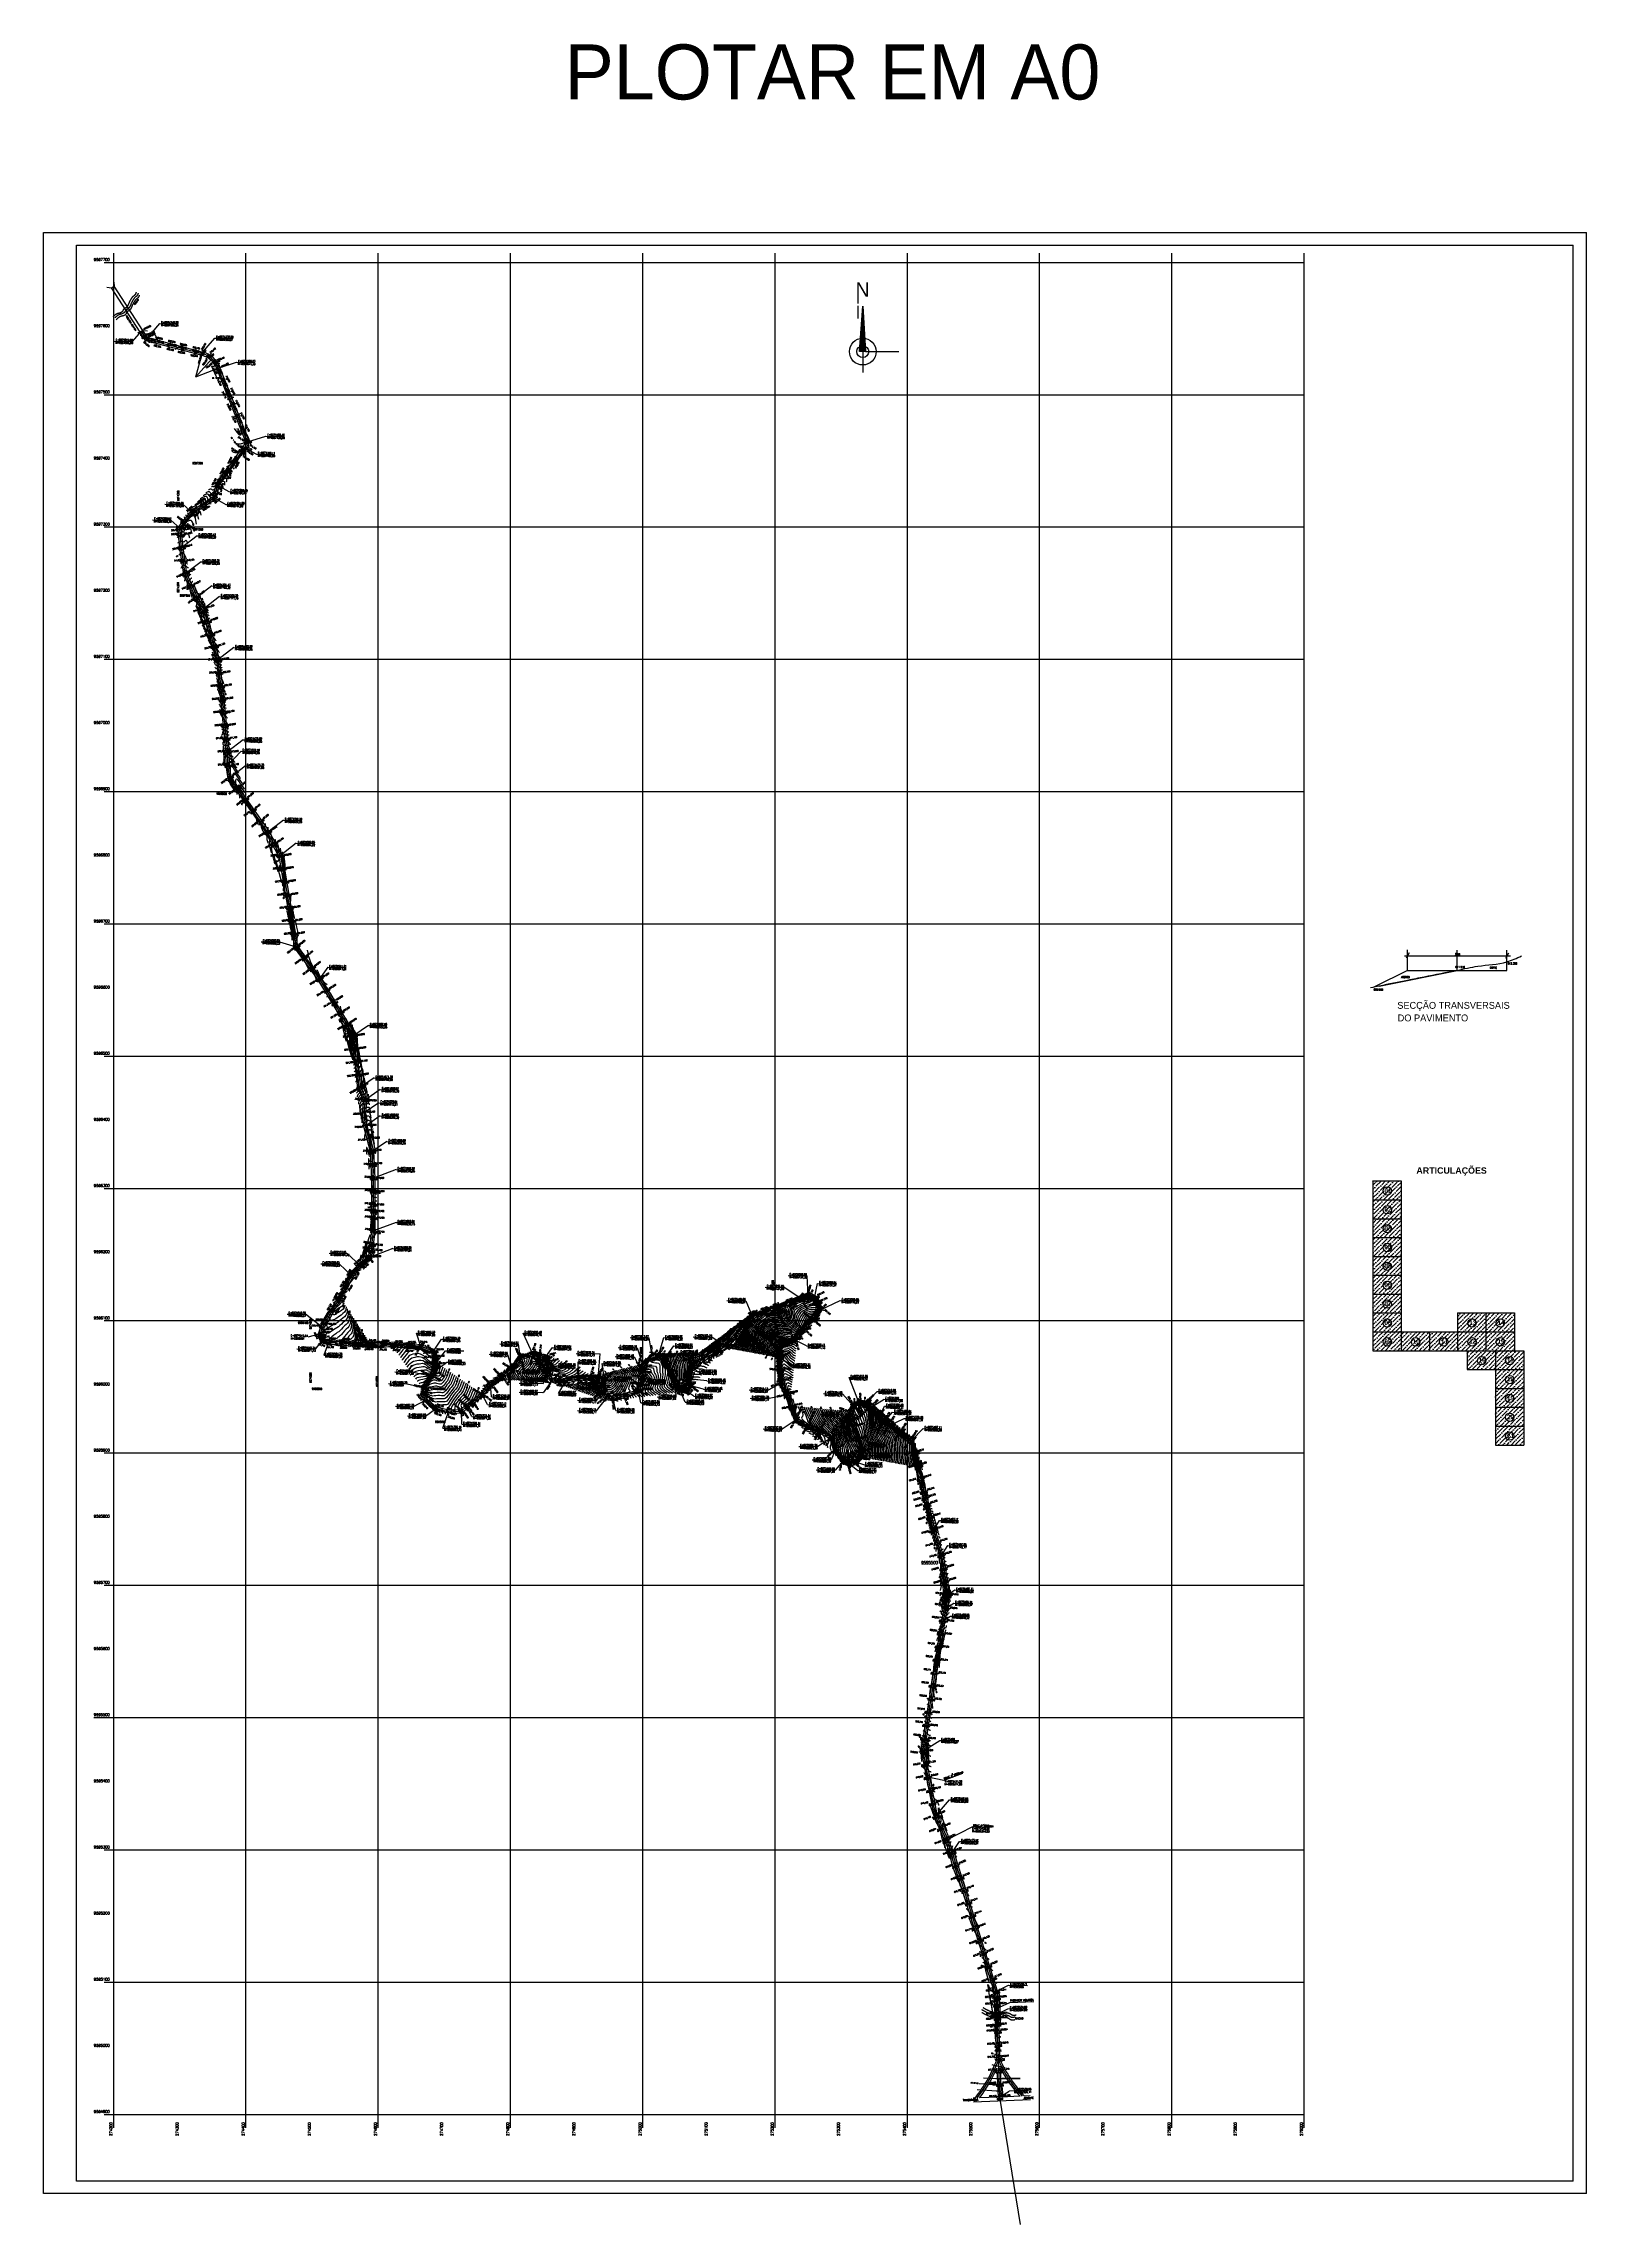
# Model space of a CAD drawing. Header units: millimetres. Extents: x 276147 to 291056, y 9594849 to 9609891.
# Drawn here: x 282379 to 284712, y 9605927 to 9609224 of the extents above; entities that cross this region are included whole.
import ezdxf
from ezdxf.enums import TextEntityAlignment as Align

# ---------------------------------------------------------------- set-up
doc = ezdxf.new("R2010")
doc.units = ezdxf.units.MM
doc.header["$LTSCALE"] = 10
doc.linetypes.add('ACAD_ISO02W100', pattern=[15, 12, -3])
doc.linetypes.add('CONTINUO', pattern=[0])
for name, color, linetype in [('2000-Top_malha_coord', 2, 'Continuous'), ('Curvas mestras', 30, 'Continuous'), ('Curvas simples', 9, 'Continuous'), ('Curvas texto', 2, 'Continuous'), ('LINHA02', 8, 'Continuous'), ('TEXTO', 3, 'Continuous'), ('TEXTO-PAPEL', 7, 'Continuous'), ('TEXTO01', 4, 'Continuous'), ('TEXTO02', 3, 'Continuous'), ('Top_malha_coord', 8, 'Continuous')]:
    doc.layers.add(name, color=color, linetype=linetype)
doc.styles.add('r80', font='romans.shx')
doc.styles.add('ROMANS', font='romans.shx', dxfattribs={"width": 0.8, "height": 4})
doc.styles.add('SIMPLEX', font='simplex', dxfattribs={"height": 0.2})
doc.styles.add('STF2000', font='', dxfattribs={"height": 5})
doc.styles.add('T7', font='arial.ttf')
doc.styles.get('STF2000').set_extended_font_data('VAGRundschriftD')

# ---------------------------------------------------------------- blocks, each defined once
blk = doc.blocks.new('Curvas')
at = {"layer": 'Curvas mestras', "linetype": 'CONTINUO'}
for points in [[(274354.836982, 9597525.07722, 210), (274355.336585, 9597525.062452, 210), (274355.865981, 9597525.016778, 210), (274356.278394, 9597525.060688, 210), (274356.179444, 9597525.86115, 210), (274355.112848, 9597528.221754, 210), (274352.885914, 9597532.530289, 210), (274350.360303, 9597537.511361, 210), (274348.661266, 9597541.473778, 210), (274348.589356, 9597543.197009, 210), (274349.646325, 9597543.343167, 210), (274351.009228, 9597543.045023, 210), (274352.018963, 9597543.206152, 210), (274352.6718, 9597543.813324, 210), (274353.127853, 9597544.624109, 210), (274353.535851, 9597545.424516, 210), (274353.99898, 9597546.114305, 210), (274354.60904, 9597546.621677, 210), (274355.426895, 9597546.899774, 210), (274356.389663, 9597547.001518, 210), (274357.403524, 9597547.004775, 210), (274358.375188, 9597546.976523, 210), (274359.213473, 9597546.940186, 210), (274359.827729, 9597546.9083, 210), (274360.159893, 9597546.890369, 210), (274360.28227, 9597546.883762, 210), (274360.299752, 9597546.882819, 210)], [(274381.956261, 9597429.980474, 215), (274383.337951, 9597428.323068, 215), (274384.850364, 9597426.916412, 215), (274386.327701, 9597426.133928, 215), (274387.75989, 9597425.848533, 215), (274389.175791, 9597425.808016, 215), (274390.589402, 9597425.809165, 215), (274391.955283, 9597425.844753, 215), (274393.213137, 9597425.95655, 215), (274394.329501, 9597426.186121, 215), (274395.378255, 9597426.574211, 215), (274396.460119, 9597427.16136, 215), (274397.638634, 9597427.958955, 215), (274398.828631, 9597428.861772, 215), (274399.907764, 9597429.735437, 215), (274400.784625, 9597430.442951, 215), (274401.491555, 9597430.836838, 215), (274402.091833, 9597430.766999, 215), (274402.628616, 9597430.137297, 215), (274403.064564, 9597429.067443, 215), (274403.342217, 9597427.731107, 215), (274403.434092, 9597426.289323, 215), (274403.432617, 9597424.852582, 215), (274403.460204, 9597423.518741, 215), (274403.604699, 9597422.37576, 215), (274403.815716, 9597421.472019, 215), (274404.008307, 9597420.846005, 215), (274404.117424, 9597420.512224, 215), (274404.157625, 9597420.389252, 215), (274404.163368, 9597420.371684, 215)], [(274376.328487, 9597379.185157, 220), (274376.167504, 9597380.115173, 220), (274375.590455, 9597380.905777, 220), (274374.478968, 9597381.356126, 220), (274373.140948, 9597381.577778, 220), (274371.990866, 9597381.760398, 220), (274371.333161, 9597382.042904, 220), (274371.032126, 9597382.361251, 220), (274370.842021, 9597382.600648, 220), (274370.555945, 9597382.665068, 220), (274370.122366, 9597382.533531, 220), (274369.528589, 9597382.203819, 220), (274368.765014, 9597381.684437, 220), (274367.834407, 9597381.026778, 220), (274366.742622, 9597380.292958, 220), (274365.513858, 9597379.539124, 220), (274364.24569, 9597378.797551, 220), (274363.054033, 9597378.094547, 220), (274362.040091, 9597377.459125, 220), (274361.246226, 9597376.931136, 220), (274360.700086, 9597376.553137, 220), (274360.409413, 9597376.349893, 220), (274360.302323, 9597376.275014, 220), (274360.287024, 9597376.264317, 220)], [(274362.540945, 9597354.434686, 225), (274362.504616, 9597355.207387, 225), (274362.313439, 9597356.159149, 225), (274361.916732, 9597357.216156, 225), (274361.415458, 9597358.204246, 225), (274360.948494, 9597358.924169, 225), (274360.55424, 9597359.168702, 225), (274359.869184, 9597358.698717, 225), (274358.429336, 9597357.267116, 225), (274355.985365, 9597354.805625, 225), (274353.146559, 9597351.961292, 225), (274350.736862, 9597349.559993, 225), (274349.374052, 9597348.219669, 225), (274348.851232, 9597347.72653, 225), (274348.755339, 9597347.658847, 225), (274348.717971, 9597347.708832, 225), (274348.549378, 9597348.024447, 225), (274348.104474, 9597348.867589, 225), (274347.274676, 9597350.348179, 225), (274346.097424, 9597351.968223, 225), (274344.646664, 9597353.077749, 225), (274343.02959, 9597353.220012, 225), (274341.486386, 9597352.711184, 225), (274340.290485, 9597352.060666, 225), (274339.635264, 9597351.672529, 225), (274339.393866, 9597351.529531, 225), (274339.359381, 9597351.509102, 225)], [(274320.716695, 9597301.592547, 235), (274320.077733, 9597304.532547, 235), (274319.274902, 9597307.191633, 235), (274318.301734, 9597308.934061, 235), (274317.003944, 9597309.711661, 235), (274315.190288, 9597309.623154, 235), (274312.795388, 9597308.813985, 235), (274310.257328, 9597307.616491, 235), (274308.140055, 9597306.409729, 235), (274306.860585, 9597305.505129, 235), (274306.2482, 9597304.943597, 235), (274305.985252, 9597304.698408, 235), (274305.809664, 9597304.732539, 235), (274305.681654, 9597304.967765, 235), (274305.617014, 9597305.315563, 235), (274305.615112, 9597305.727255, 235), (274305.60962, 9597306.313557, 235), (274305.517788, 9597307.225032, 235), (274305.287759, 9597308.526686, 235), (274304.991251, 9597309.94129, 235), (274304.730872, 9597311.106062, 235), (274304.584425, 9597311.752714, 235), (274304.53047, 9597311.990954, 235), (274304.522762, 9597312.024988, 235)], [(274339.087803, 9597330.300018, 230), (274337.916182, 9597330.191183, 230), (274336.631522, 9597330.126482, 230), (274335.380767, 9597330.136501, 230), (274334.209662, 9597330.174528, 230), (274333.138657, 9597330.174522, 230), (274332.208275, 9597330.134547, 230), (274331.539348, 9597330.309065, 230), (274331.272786, 9597331.016641, 230), (274331.481282, 9597332.434756, 230), (274331.964662, 9597334.176554, 230), (274332.454539, 9597335.714096, 230), (274332.741259, 9597336.645777, 230), (274332.850107, 9597337.075329, 230), (274332.865102, 9597337.232818, 230), (274332.767226, 9597337.258375, 230), (274332.125301, 9597336.932401, 230), (274330.405112, 9597335.945362, 230), (274327.340989, 9597334.146508, 230), (274323.741448, 9597332.020217, 230), (274320.683549, 9597330.209647, 230), (274318.974916, 9597329.197494, 230), (274318.34542, 9597328.824596, 230), (274318.255492, 9597328.771324, 230)], [(274299.724887, 9597258.540667, 240), (274300.305865, 9597258.89589, 240), (274301.021771, 9597259.279579, 240), (274301.837477, 9597259.640909, 240), (274302.723184, 9597259.949054, 240), (274303.650418, 9597260.178185, 240), (274304.599396, 9597260.253402, 240), (274305.585075, 9597259.903498, 240), (274306.631102, 9597258.808191, 240), (274307.730105, 9597256.818549, 240), (274308.750652, 9597254.471039, 240), (274309.530291, 9597252.473478, 240), (274309.956057, 9597251.356949, 240), (274310.112918, 9597250.945595, 240), (274310.135327, 9597250.886831, 240)], [(274311.5963, 9597212.112513, 245), (274311.678838, 9597214.013219, 245), (274311.81046, 9597215.859683, 245), (274312.009703, 9597217.301197, 245), (274312.315691, 9597218.291876, 245), (274312.772695, 9597218.862045, 245), (274313.401923, 9597219.084442, 245), (274314.13235, 9597219.201459, 245), (274314.869887, 9597219.497906, 245), (274315.537765, 9597220.168464, 245), (274316.128485, 9597221.047309, 245), (274316.651864, 9597221.87849, 245), (274317.111749, 9597222.460644, 245), (274317.488097, 9597222.810764, 245), (274317.754893, 9597223.000433, 245), (274317.897991, 9597223.09424, 245), (274317.950711, 9597223.1288, 245), (274317.958243, 9597223.133737, 245)], [(274334.026858, 9597168.882908, 245), (274333.553046, 9597168.891905, 245), (274332.619557, 9597169.967584, 245), (274331.165609, 9597172.468702, 245), (274329.63643, 9597175.54816, 245), (274328.603752, 9597178.057397, 245), (274328.490869, 9597179.129421, 245), (274329.127319, 9597179.023528, 245), (274330.194203, 9597178.280582, 245), (274331.396553, 9597177.340532, 245), (274332.535126, 9597176.23965, 245), (274333.434611, 9597174.913293, 245), (274333.97009, 9597173.358816, 245), (274334.218203, 9597171.821573, 245), (274334.305981, 9597170.608917, 245), (274334.341135, 9597169.941869, 245), (274334.354086, 9597169.696114, 245), (274334.355936, 9597169.661007, 245)], [(274335.95928, 9597186.056395, 245), (274336.598426, 9597184.469029, 245), (274337.239185, 9597182.642092, 245), (274337.793564, 9597180.747361, 245), (274338.346546, 9597178.924842, 245), (274339.02636, 9597177.306594, 245), (274339.904054, 9597176.001901, 245), (274340.821946, 9597175.028941, 245), (274341.565178, 9597174.383112, 245), (274341.976339, 9597174.042663, 245), (274342.12782, 9597173.917234, 245), (274342.14946, 9597173.899316, 245)], [(274335.14225, 9597150.287929, 250), (274335.946817, 9597148.486658, 250)], [(274337.841042, 9597144.245857, 250), (274338.645609, 9597142.444587, 250), (274341.040436, 9597137.256373, 250), (274343.276682, 9597132.753747, 250), (274344.886519, 9597130.128397, 250), (274345.906451, 9597129.342925, 250), (274346.499067, 9597130.052659, 250), (274346.81418, 9597131.849334, 250), (274346.950512, 9597134.07031, 250), (274346.994009, 9597135.98935, 250), (274347.065419, 9597136.998218, 250), (274347.424702, 9597136.96067, 250), (274348.366618, 9597135.858464, 250), (274350.039026, 9597133.797017, 250), (274352.002188, 9597131.376409, 250), (274353.669465, 9597129.320384, 250), (274354.601019, 9597128.171596, 250), (274354.944223, 9597127.748359, 250), (274354.993252, 9597127.687896, 250)], [(274351.200832, 9597101.117944, 255), (274351.903279, 9597099.525765, 255), (274352.527583, 9597098.166453, 255), (274352.956038, 9597097.375013, 255), (274353.375451, 9597096.930658, 255), (274354.048759, 9597096.473653, 255), (274355.155939, 9597095.732756, 255), (274356.545117, 9597094.790696, 255), (274357.981461, 9597093.818697, 255), (274359.271542, 9597092.966731, 255), (274360.387555, 9597092.299771, 255), (274361.343102, 9597091.861536, 255), (274362.145463, 9597091.671485, 255), (274362.77663, 9597091.652025, 255), (274363.212276, 9597091.701298, 255), (274363.44434, 9597091.736262, 255), (274363.529837, 9597091.749144, 255), (274363.542051, 9597091.750984, 255)], [(274367.16661, 9597052.36096, 260), (274366.657694, 9597053.622554, 260), (274366.019144, 9597055.047419, 260), (274365.285802, 9597056.499337, 260), (274364.532548, 9597057.935936, 260), (274363.844273, 9597059.338301, 260), (274363.284729, 9597060.66821, 260), (274362.833128, 9597061.810201, 260), (274362.447543, 9597062.629499, 260), (274362.090709, 9597063.043247, 260), (274361.74401, 9597063.176249, 260), (274361.39349, 9597063.205225, 260), (274361.006998, 9597063.317043, 260), (274360.479602, 9597063.739174, 260), (274359.688178, 9597064.709234, 260), (274358.580242, 9597066.335273, 260), (274357.385892, 9597068.20706, 260), (274356.405872, 9597069.784796, 260), (274355.862185, 9597070.664972, 260), (274355.661879, 9597070.989248, 260), (274355.633264, 9597071.035573, 260)], [(274369.148665, 9597021.035988, 265), (274367.971705, 9597021.360113, 265), (274366.914534, 9597021.753774, 265), (274366.210618, 9597022.200815, 265), (274365.75585, 9597022.716054, 265), (274365.361732, 9597023.322047, 265), (274364.865167, 9597024.052466, 265), (274364.204689, 9597024.98542, 265), (274363.344235, 9597026.210126, 265), (274362.29143, 9597027.743256, 265), (274361.228658, 9597029.311281, 265), (274360.381989, 9597030.568123, 265), (274359.91525, 9597031.261898, 265), (274359.743293, 9597031.517499, 265), (274359.718728, 9597031.554014, 265)], [(274364.215633, 9596985.99005, 270), (274364.402978, 9596986.267449, 270), (274364.779804, 9596986.61185, 270), (274365.393695, 9596986.995615, 270), (274366.167178, 9596987.343777, 270), (274366.991513, 9596987.569536, 270), (274367.776358, 9596987.606491, 270), (274368.504955, 9596987.469829, 270), (274369.178943, 9596987.195137, 270), (274369.814196, 9596986.824215, 270), (274370.483536, 9596986.423732, 270), (274371.274023, 9596986.066571, 270), (274372.224557, 9596985.809549, 270), (274373.181407, 9596985.645209, 270), (274373.942684, 9596985.550026, 270), (274374.362227, 9596985.501859, 270), (274374.516796, 9596985.484114, 270), (274374.538877, 9596985.481578, 270)], [(274366.948765, 9596948.184823, 275), (274366.959857, 9596948.95736, 275), (274366.941662, 9596950.904389, 275), (274366.914317, 9596954.27651, 275), (274367.06039, 9596958.050076, 275), (274367.603062, 9596960.88288, 275), (274368.662873, 9596961.80758, 275), (274369.949817, 9596961.356296, 275), (274371.071248, 9596960.436016, 275), (274371.730189, 9596959.783416, 275), (274372.012316, 9596959.453933, 275), (274372.098974, 9596959.332691, 275), (274372.173062, 9596959.272647, 275), (274372.423706, 9596958.998093, 275), (274373.041589, 9596958.201151, 275), (274374.142081, 9596956.686461, 275), (274375.539306, 9596954.708725, 275), (274376.972079, 9596952.635162, 275), (274378.231809, 9596950.765492, 275), (274379.320295, 9596949.129459, 275), (274380.291931, 9596947.689306, 275), (274381.180005, 9596946.425484, 275), (274381.933369, 9596945.391259, 275), (274382.479768, 9596944.6581, 275), (274382.774501, 9596944.264868, 275), (274382.883087, 9596944.119993, 275), (274382.898599, 9596944.099297, 275)], [(274394.890448, 9596886.291917, 280), (274395.031479, 9596887.89184, 280), (274394.908084, 9596889.723142, 280), (274394.39456, 9596891.618476, 280), (274393.63563, 9596893.490726, 280), (274392.843623, 9596895.272832, 280), (274392.175452, 9596896.918802, 280), (274391.566369, 9596898.466898, 280), (274390.896214, 9596899.976448, 280), (274390.073539, 9596901.51216, 280), (274389.121763, 9596903.160273, 280), (274388.093021, 9596905.012404, 280), (274387.049994, 9596907.107957, 280), (274386.097561, 9596909.277468, 280), (274385.35115, 9596911.299259, 280), (274384.895793, 9596913.015937, 280), (274384.694938, 9596914.527253, 280), (274384.68164, 9596915.997245, 280), (274384.810064, 9596917.491789, 280), (274385.118826, 9596918.684116, 280), (274385.667652, 9596919.149293, 280), (274386.523867, 9596918.556195, 280), (274387.785172, 9596916.948921, 280), (274389.556865, 9596914.465375, 280), (274391.837202, 9596911.335262, 280), (274394.196271, 9596908.15549, 280), (274396.097121, 9596905.614766, 280), (274397.14758, 9596904.213247, 280), (274397.534591, 9596903.696898, 280), (274397.589878, 9596903.623134, 280)], [(274442.095875, 9596798.692007, 285), (274441.818164, 9596799.782423, 285), (274440.678001, 9596804.447329, 285), (274439.65894, 9596808.99548, 285), (274439.017039, 9596812.607507, 285), (274438.788332, 9596815.337038, 285), (274438.953852, 9596817.455953, 285), (274439.452896, 9596819.202783, 285), (274440.057834, 9596820.682668, 285), (274440.499306, 9596821.967401, 285), (274440.574436, 9596823.147611, 285), (274440.346292, 9596824.389278, 285), (274439.944428, 9596825.877214, 285), (274439.481202, 9596827.75086, 285), (274439.000185, 9596829.968166, 285), (274438.527748, 9596832.441704, 285), (274438.091475, 9596835.037013, 285), (274437.72379, 9596837.431486, 285), (274437.458327, 9596839.25548, 285), (274437.315554, 9596840.25309, 285), (274437.26328, 9596840.623356, 285), (274437.256149, 9596840.679057, 285), (274437.256375, 9596840.680942, 285), (274437.256458, 9596840.681637, 285), (274437.25647, 9596840.681736, 285)], [(274443.519901, 9596793.100653, 285), (274443.24219, 9596794.19107, 285)], [(274457.434499, 9596743.342242, 290), (274457.513605, 9596744.150028, 290), (274457.728039, 9596746.338845, 290), (274458.11053, 9596750.26514, 290), (274458.554208, 9596754.950896, 290), (274458.917306, 9596759.084479, 290), (274459.094685, 9596761.67037, 290), (274459.127725, 9596762.977514, 290), (274459.094437, 9596763.590967, 290), (274459.064633, 9596764.117399, 290), (274459.075332, 9596765.249919, 290), (274459.155357, 9596767.703247, 290), (274459.305828, 9596771.942523, 290), (274459.417058, 9596777.434563, 290), (274459.351656, 9596783.396601, 290), (274459.024993, 9596789.092471, 290), (274458.563489, 9596793.97239, 290), (274458.14632, 9596797.533172, 290), (274457.910387, 9596799.456735, 290), (274457.823464, 9596800.165416, 290), (274457.811047, 9596800.266656, 290)], [(274459.147482, 9596741.773562, 290), (274460.335752, 9596740.208393, 290), (274461.464034, 9596737.614585, 290), (274462.316943, 9596733.859925, 290), (274462.949885, 9596729.541892, 290), (274463.485968, 9596725.44039, 290), (274464.028606, 9596722.111618, 290), (274464.60245, 9596719.216955, 290), (274465.212457, 9596716.194072, 290), (274465.855908, 9596712.653962, 290), (274466.499364, 9596708.900893, 290), (274467.101709, 9596705.412456, 290), (274467.639782, 9596702.501248, 290), (274468.162246, 9596699.819904, 290), (274468.735717, 9596696.856065, 290), (274469.402456, 9596693.239327, 290), (274470.107301, 9596689.167097, 290), (274470.770731, 9596684.978735, 290), (274471.320084, 9596680.955811, 290), (274471.710122, 9596677.148748, 290), (274471.90246, 9596673.550182, 290), (274471.883294, 9596670.201968, 290), (274471.737121, 9596667.34285, 290), (274471.573015, 9596665.260793, 290), (274471.476809, 9596664.136599, 290), (274471.441365, 9596663.722422, 290), (274471.436302, 9596663.663254, 290)], [(274561.966194, 9596539.784889, 295), (274562.029211, 9596539.534535, 295), (274562.873801, 9596536.077397, 295), (274563.629771, 9596532.778278, 295), (274564.116266, 9596530.261979, 295), (274564.347997, 9596528.399103, 295), (274564.388564, 9596526.871703, 295), (274564.286958, 9596525.492815, 295), (274564.033716, 9596524.599421, 295), (274563.604761, 9596524.659485, 295), (274562.971027, 9596525.978532, 295), (274562.083477, 9596528.212327, 295), (274560.888086, 9596530.854193, 295), (274559.387072, 9596533.4276, 295), (274557.807639, 9596535.576598, 295), (274556.433237, 9596536.975383, 295), (274555.489162, 9596537.349524, 295), (274554.968098, 9596536.630082, 295), (274554.804576, 9596534.79949, 295), (274554.88288, 9596532.051123, 295), (274554.88631, 9596529.422115, 295), (274554.447922, 9596528.160542, 295), (274553.418396, 9596528.842682, 295), (274552.518931, 9596529.357633, 295), (274552.688353, 9596526.922695, 295), (274554.538576, 9596519.760646, 295), (274557.373871, 9596510.116182, 295), (274560.171599, 9596501.239476, 295), (274562.119324, 9596495.614185, 295), (274563.24544, 9596492.657908, 295), (274563.788544, 9596491.021729, 295), (274563.963504, 9596489.608895, 295), (274563.890258, 9596488.331318, 295), (274563.665011, 9596487.353073, 295), (274563.377569, 9596486.786605, 295), (274563.092138, 9596486.537829, 295), (274562.866524, 9596486.461027, 295), (274562.742366, 9596486.433311, 295), (274562.696623, 9596486.4231, 295), (274562.690088, 9596486.421641, 295)], [(274560.769435, 9596544.539364, 295), (274560.832452, 9596544.28901, 295)], [(274568.449059, 9596450.854588, 300), (274569.454991, 9596451.638543, 300), (274570.334197, 9596452.313054, 300), (274570.894755, 9596452.716857, 300), (274571.324178, 9596452.96415, 300), (274571.904839, 9596453.237993, 300), (274572.819593, 9596453.714596, 300), (274573.853234, 9596454.542757, 300), (274574.691038, 9596455.86442, 300), (274575.098002, 9596457.768725, 300), (274575.15801, 9596460.133582, 300), (274575.034668, 9596462.784096, 300), (274574.884682, 9596465.514005, 300), (274574.837169, 9596467.991573, 300), (274575.014346, 9596469.853695, 300), (274575.441892, 9596471.093935, 300), (274575.759318, 9596473.132528, 300), (274575.509599, 9596477.746374, 300), (274574.409923, 9596485.93329, 300), (274572.874342, 9596495.574753, 300), (274571.491124, 9596503.773156, 300), (274570.709347, 9596508.354973, 300), (274570.421323, 9596510.04301, 300), (274570.380177, 9596510.284159, 300)], [(274585.279731, 9596436.545464, 305), (274585.352853, 9596436.086347, 305), (274585.405219, 9596435.696494, 305), (274585.417269, 9596435.474366, 305), (274585.403264, 9596435.360346, 305), (274585.385918, 9596435.255295, 305), (274585.366576, 9596435.082224, 305), (274585.261097, 9596434.852735, 305), (274584.963969, 9596434.60058, 305), (274584.409203, 9596434.353454, 305), (274583.688889, 9596434.114823, 305), (274582.934641, 9596433.882098, 305), (274582.260087, 9596433.656585, 305), (274581.706931, 9596433.455179, 305), (274581.29889, 9596433.298673, 305), (274581.031258, 9596433.208578, 305), (274580.785614, 9596433.209297, 305), (274580.41511, 9596433.325951, 305), (274579.815255, 9596433.568448, 305), (274579.050988, 9596433.885834, 305), (274578.229606, 9596434.211943, 305), (274577.450764, 9596434.490375, 305), (274576.783554, 9596434.703805, 305), (274576.289424, 9596434.844677, 305), (274576.006575, 9596434.911091, 305), (274575.880221, 9596434.923777, 305), (274575.832324, 9596434.90912, 305), (274575.771143, 9596434.840021, 305), (274575.550099, 9596434.475444, 305), (274575.008909, 9596433.520865, 305), (274574.068958, 9596431.796723, 305), (274572.978314, 9596429.583284, 305), (274572.066714, 9596427.275775, 305), (274571.579727, 9596425.219619, 305), (274571.426261, 9596423.561018, 305), (274571.431053, 9596422.396373, 305), (274571.448999, 9596421.77322, 305), (274571.455611, 9596421.543637, 305), (274571.456556, 9596421.51084, 305)], [(274590.826474, 9596391.728561, 310), (274590.681868, 9596392.376732, 310), (274589.718851, 9596396.214745, 310), (274588.673615, 9596399.508692, 310), (274587.678565, 9596401.408027, 310), (274586.802869, 9596402.187094, 310), (274586.099888, 9596402.401456, 310), (274585.596044, 9596402.508462, 310), (274585.21, 9596402.572583, 310), (274584.833483, 9596402.560074, 310), (274584.373383, 9596402.440821, 310), (274583.797254, 9596402.199244, 310), (274583.087811, 9596401.823394, 310), (274582.248862, 9596401.321899, 310), (274581.368568, 9596400.785695, 310), (274580.556182, 9596400.326293, 310), (274579.883762, 9596399.992427, 310), (274579.27459, 9596399.581712, 310), (274578.614755, 9596398.828981, 310), (274577.836511, 9596397.580025, 310), (274577.056774, 9596396.124453, 310), (274576.438626, 9596394.862829, 310), (274576.099858, 9596394.098508, 310), (274575.97709, 9596393.746012, 310), (274575.961654, 9596393.622656, 310), (274575.963066, 9596393.57362, 310), (274575.963586, 9596393.555555, 310), (274575.963661, 9596393.552974, 310)], [(274591.98242, 9596386.547217, 310), (274591.837815, 9596387.195388, 310)], [(274597.850647, 9596295.579907, 315), (274597.805672, 9596295.628875, 315), (274597.771652, 9596295.716489, 315), (274597.76112, 9596295.858865, 315), (274597.772316, 9596296.081144, 315), (274597.799906, 9596296.410727, 315), (274597.837894, 9596296.851955, 315), (274597.877634, 9596297.316939, 315), (274597.909817, 9596297.69473, 315), (274597.927621, 9596297.903878, 315), (274597.934181, 9596297.980933, 315), (274597.935118, 9596297.991941, 315)], [(274588.833619, 9596267.585438, 310), (274589.471893, 9596266.61487, 310), (274589.987329, 9596265.426123, 310), (274590.220706, 9596264.074868, 310), (274590.209136, 9596262.577917, 310), (274590.03881, 9596260.942367, 310), (274589.785099, 9596259.104217, 310), (274589.480075, 9596256.715063, 310), (274589.14499, 9596253.355402, 310), (274588.80464, 9596248.865276, 310), (274588.497999, 9596244.122895, 310), (274588.267587, 9596240.266014, 310), (274588.14224, 9596238.130358, 310), (274588.09606, 9596237.343537, 310), (274588.089463, 9596237.231134, 310)], [(274597.425173, 9596232.607154, 310), (274597.054718, 9596232.309317, 310), (274596.300228, 9596231.389283, 310), (274595.071312, 9596229.676149, 310), (274593.562889, 9596227.613678, 310), (274592.041205, 9596225.799303, 310), (274590.730699, 9596224.7597, 310), (274589.688578, 9596224.738514, 310), (274588.930243, 9596225.908637, 310), (274588.417682, 9596228.109367, 310), (274587.899239, 9596229.845641, 310), (274587.069847, 9596229.288804, 310), (274585.701743, 9596225.203269, 310), (274583.876376, 9596218.725714, 310), (274581.7525, 9596211.585883, 310), (274579.520942, 9596205.244772, 310), (274577.500825, 9596200.088377, 310), (274576.043342, 9596196.233948, 310), (274575.404562, 9596193.718763, 310), (274575.460039, 9596192.260215, 310), (274575.990199, 9596191.49573, 310), (274576.791857, 9596191.106906, 310), (274577.727394, 9596190.952038, 310), (274578.675579, 9596190.933593, 310), (274579.55513, 9596190.975997, 310), (274580.444558, 9596191.091493, 310), (274581.46232, 9596191.314281, 310), (274582.688462, 9596191.65536, 310), (274584.049367, 9596192.032913, 310), (274585.433006, 9596192.341926, 310), (274586.728318, 9596192.504905, 310), (274587.828129, 9596192.554468, 310), (274588.626239, 9596192.550756, 310), (274589.056805, 9596192.543507, 310), (274589.215435, 9596192.540836, 310), (274589.238096, 9596192.540455, 310)], [(274536.068658, 9596133.833814, 320), (274536.902172, 9596134.36753, 320), (274538.18938, 9596135.22857, 320), (274539.9726, 9596136.469699, 320), (274542.026804, 9596137.983763, 320), (274544.06013, 9596139.623627, 320), (274545.848486, 9596141.261944, 320), (274547.438867, 9596142.850508, 320), (274548.946041, 9596144.360898, 320), (274550.458627, 9596145.804203, 320), (274551.960646, 9596147.34955, 320), (274553.40997, 9596149.205577, 320), (274554.793175, 9596151.517397, 320), (274556.211635, 9596154.176038, 320), (274557.795429, 9596157.009006, 320), (274559.602894, 9596159.819479, 320), (274561.405401, 9596162.313331, 320), (274562.902582, 9596164.17211, 320), (274563.873118, 9596165.184049, 320), (274564.411886, 9596165.564118, 320), (274564.692815, 9596165.633975, 320), (274564.863949, 9596165.660306, 320), (274564.969797, 9596165.689917, 320), (274565.02898, 9596165.714647, 320), (274565.058578, 9596165.728417, 320), (274565.069482, 9596165.73349, 320), (274565.07104, 9596165.734214, 320)], [(274554.454798, 9596166.790648, 315), (274555.738883, 9596168.384692, 315), (274557.563197, 9596170.565181, 315), (274559.927217, 9596173.270795, 315), (274562.549755, 9596176.058153, 315), (274565.079459, 9596178.388359, 315), (274567.221441, 9596179.859811, 315), (274568.906667, 9596180.620086, 315), (274570.122571, 9596180.954059, 315), (274570.89713, 9596181.114537, 315), (274571.420505, 9596181.226069, 315), (274571.923405, 9596181.381137, 315), (274572.591084, 9596181.643749, 315), (274573.426975, 9596181.964013, 315), (274574.389061, 9596182.263567, 315), (274575.421572, 9596182.482161, 315), (274576.413749, 9596182.632021, 315), (274577.241082, 9596182.743489, 315), (274577.814993, 9596182.840556, 315), (274578.190627, 9596182.921809, 315), (274578.459058, 9596182.979482, 315), (274578.692987, 9596183.008916, 315), (274578.891609, 9596183.017867, 315), (274579.035745, 9596183.017197, 315), (274579.113504, 9596183.015887, 315), (274579.142152, 9596183.015405, 315), (274579.146244, 9596183.015336, 315)], [(274547.433571, 9596125.103606, 325), (274546.974912, 9596124.053117, 325), (274545.812895, 9596122.709245, 325), (274543.767609, 9596121.135113, 325), (274541.306189, 9596119.50537, 325), (274539.057531, 9596118.022546, 325), (274537.496604, 9596116.843901, 325), (274536.482668, 9596115.945621, 325), (274535.721055, 9596115.258622, 325), (274534.956861, 9596114.714688, 325), (274534.094237, 9596114.249075, 325), (274533.0771, 9596113.797907, 325), (274531.895996, 9596113.327493, 325), (274530.727989, 9596112.924881, 325), (274529.796774, 9596112.707306, 325), (274529.228036, 9596112.739371, 325), (274528.755419, 9596112.87516, 325), (274528.014561, 9596112.916127, 325), (274526.755037, 9596112.694086, 325), (274525.182187, 9596112.162288, 325), (274523.615293, 9596111.304345, 325), (274522.320309, 9596110.154153, 325), (274521.349886, 9596108.946749, 325), (274520.703349, 9596107.96745, 325), (274520.362181, 9596107.4255, 325), (274520.236488, 9596107.225835, 325), (274520.218531, 9596107.197311, 325)], [(275195.872103, 9596119.752961, 490), (275195.966358, 9596119.752569, 490), (275199.75369, 9596119.913798, 490), (275204.244331, 9596120.409548, 490), (275208.989992, 9596121.30125, 490), (275213.137442, 9596122.198946, 490), (275215.73221, 9596122.599833, 490), (275216.197013, 9596122.162291, 490), (275215.463311, 9596121.189437, 490), (275214.839748, 9596120.145571, 490), (275215.292652, 9596119.320509, 490), (275216.419072, 9596118.306119, 490), (275217.473742, 9596116.51978, 490), (275217.854802, 9596113.611338, 490), (275217.534038, 9596110.160487, 490), (275216.626642, 9596106.979384, 490), (275215.256379, 9596104.713585, 490), (275213.581281, 9596103.342242, 490), (275211.767951, 9596102.677904, 490), (275209.875191, 9596102.538239, 490), (275207.530603, 9596102.761378, 490), (275204.253989, 9596103.190569, 490), (275199.759765, 9596103.620483, 490), (275194.540801, 9596103.65148, 490), (275189.28458, 9596102.835343, 490), (275184.550489, 9596100.865174, 490), (275180.38553, 9596097.999362, 490), (275176.708608, 9596094.637615, 490), (275173.466023, 9596091.159449, 490), (275170.713659, 9596087.863618, 490), (275168.534797, 9596085.028683, 490), (275166.984058, 9596082.762884, 490), (275166.001425, 9596080.493174, 490), (275165.498222, 9596077.476182, 490), (275165.336286, 9596073.225752, 490), (275165.179501, 9596068.284581, 490), (275164.642262, 9596063.452578, 490), (275163.482923, 9596059.40411, 490), (275162.035666, 9596056.311379, 490), (275160.778632, 9596054.221045, 490), (275160.073139, 9596053.113708, 490), (275159.81322, 9596052.705742, 490), (275159.776089, 9596052.647461, 490)], [(275199.157767, 9596121.651416, 495), (275201.169927, 9596121.760082, 495), (275203.702551, 9596122.084443, 495), (275206.566924, 9596122.690429, 495), (275209.19252, 9596123.462112, 495), (275210.913364, 9596124.238097, 495), (275211.479708, 9596124.959358, 495), (275212.306718, 9596125.976352, 495), (275215.225792, 9596127.741906, 495), (275221.379608, 9596130.497458, 495), (275229.155976, 9596133.638902, 495), (275236.253988, 9596136.350744, 495), (275240.909835, 9596138.002265, 495), (275243.508102, 9596138.701843, 495), (275244.970475, 9596138.74263, 495), (275246.070855, 9596138.394928, 495), (275246.992021, 9596137.83763, 495), (275247.768967, 9596137.22678, 495), (275248.447537, 9596136.686629, 495), (275249.116953, 9596136.214268, 495), (275249.877286, 9596135.774996, 495), (275250.799528, 9596135.336725, 495), (275251.838367, 9596134.877819, 495), (275252.919415, 9596134.379258, 495), (275253.965671, 9596133.831771, 495), (275254.889684, 9596133.265108, 495), (275255.601393, 9596132.718771, 495), (275256.041689, 9596132.218701, 495), (275256.275272, 9596131.736588, 495), (275256.397797, 9596131.230564, 495), (275256.443202, 9596130.661497, 495), (275256.198564, 9596130.001212, 495), (275255.389244, 9596129.224273, 495), (275253.853944, 9596128.331414, 495), (275251.884726, 9596127.428048, 495), (275249.886995, 9596126.645756, 495), (275248.107924, 9596126.035405, 495), (275246.161774, 9596125.324985, 495), (275243.504577, 9596124.161772, 495), (275239.834321, 9596122.317936, 495), (275235.816823, 9596120.06523, 495), (275232.359854, 9596117.800304, 495), (275230.14174, 9596115.774111, 495), (275228.923005, 9596113.654822, 495), (275228.234727, 9596110.96491, 495), (275227.629641, 9596107.413539, 495), (275226.747121, 9596103.456642, 495), (275225.248198, 9596099.736845, 495), (275222.906302, 9596096.792566, 495), (275219.944453, 9596094.745403, 495), (275216.698071, 9596093.612749, 495), (275213.420582, 9596093.351432, 495), (275210.037437, 9596093.676022, 495), (275206.392098, 9596094.240525, 495), (275202.404116, 9596094.709239, 495), (275198.297409, 9596094.787628, 495), (275194.371984, 9596094.19145, 495), (275190.867847, 9596092.733147, 495), (275187.784977, 9596090.611895, 495), (275185.063347, 9596088.123555, 495), (275182.643386, 9596085.51742, 495), (275180.467334, 9596082.856502, 495), (275178.477885, 9596080.157246, 495), (275176.656191, 9596077.40096, 495), (275175.137235, 9596074.428409, 495), (275174.094456, 9596071.045222, 495), (275173.603255, 9596067.162247, 495), (275173.34688, 9596063.1112, 495), (275172.91054, 9596059.329014, 495), (275172.010445, 9596056.185839, 495), (275170.886814, 9596053.784685, 495), (275169.91087, 9596052.161777, 495), (275169.363134, 9596051.302056, 495), (275169.161337, 9596050.985317, 495), (275169.132509, 9596050.940068, 495)], [(275202.322057, 9596123.542611, 500), (275202.369217, 9596123.545158, 500), (275202.428575, 9596123.55276, 500), (275202.495709, 9596123.566963, 500), (275202.557247, 9596123.58505, 500), (275202.597579, 9596123.603237, 500), (275202.909475, 9596123.73698, 500), (275205.019216, 9596124.578684, 500), (275210.761461, 9596126.839994, 500), (275221.058255, 9596130.87694, 500), (275233.181184, 9596135.62311, 500), (275243.489222, 9596139.656476, 500), (275249.251283, 9596141.910563, 500), (275251.376045, 9596142.741085, 500), (275251.682124, 9596142.859307, 500), (275251.685492, 9596142.857638, 500), (275251.691519, 9596142.85307, 500), (275251.702929, 9596142.84374, 500), (275251.792746, 9596142.789846, 500), (275252.315207, 9596142.499835, 500), (275253.694847, 9596141.744218, 500), (275256.129451, 9596140.390137, 500), (275258.909798, 9596138.691273, 500), (275261.099912, 9596136.997937, 500), (275262.021856, 9596135.581695, 500), (275262.029843, 9596134.399119, 500), (275261.736122, 9596133.328033, 500), (275261.635558, 9596132.265475, 500), (275261.753467, 9596131.185346, 500), (275261.997778, 9596130.080764, 500), (275262.284962, 9596128.959486, 500), (275262.565649, 9596127.887842, 500), (275262.799009, 9596126.946803, 500), (275262.960447, 9596126.18742, 500), (275263.090306, 9596125.541068, 500), (275263.245166, 9596124.909199, 500), (275263.472635, 9596124.194034, 500), (275263.784445, 9596123.300861, 500), (275264.183362, 9596122.135734, 500), (275264.635827, 9596120.647666, 500), (275264.963009, 9596118.957508, 500), (275264.949754, 9596117.22907, 500), (275264.464654, 9596115.630156, 500), (275263.711275, 9596114.344546, 500), (275262.976927, 9596113.560014, 500), (275262.471274, 9596113.376422, 500), (275262.093384, 9596113.541988, 500), (275261.664679, 9596113.717017, 500), (275261.044242, 9596113.655794, 500), (275260.241789, 9596113.488518, 500), (275259.304696, 9596113.439366, 500), (275258.255075, 9596113.655273, 500), (275257.013985, 9596113.974198, 500), (275255.477222, 9596114.156858, 500), (275253.584729, 9596114.013973, 500), (275251.453035, 9596113.556263, 500), (275249.24282, 9596112.844455, 500), (275247.081349, 9596111.866339, 500), (275244.962236, 9596110.317983, 500), (275242.845683, 9596107.822523, 500), (275240.73907, 9596104.214478, 500), (275238.838504, 9596100.173899, 500), (275237.387271, 9596096.592223, 500), (275236.462031, 9596094.101132, 500), (275235.472945, 9596092.293301, 500), (275233.663547, 9596090.501653, 500), (275230.495126, 9596088.281131, 500), (275226.299988, 9596086.074763, 500), (275221.628191, 9596084.547594, 500), (275216.965972, 9596084.164625, 500), (275212.544272, 9596084.590667, 500), (275208.530208, 9596085.290482, 500), (275205.048468, 9596085.797995, 500), (275202.054016, 9596085.923776, 500), (275199.459389, 9596085.547557, 500), (275197.185205, 9596084.601119, 500), (275195.184423, 9596083.224427, 500), (275193.418087, 9596081.609496, 500), (275191.820749, 9596079.875391, 500), (275190.221009, 9596077.849386, 500), (275188.420973, 9596075.285808, 500), (275186.328325, 9596072.039035, 500), (275184.273045, 9596068.363643, 500), (275182.69069, 9596064.614262, 500), (275181.870224, 9596061.098742, 500), (275181.51426, 9596057.937818, 500), (275181.178817, 9596055.20545, 500), (275180.537966, 9596052.967567, 500), (275179.737962, 9596051.25799, 500), (275179.043108, 9596050.10251, 500), (275178.65313, 9596049.490404, 500), (275178.509454, 9596049.264892, 500), (275178.488929, 9596049.232675, 500)], [(275191.133271, 9596119.772633, 490), (275191.227525, 9596119.772241, 490)], [(275220.882012, 9596130.091679, 490), (275221.315788, 9596130.260683, 490), (275225.069348, 9596131.669417, 490), (275228.973248, 9596133.034328, 490), (275232.33503, 9596134.036084, 490), (275234.425557, 9596134.35267, 490), (275234.506518, 9596133.661401, 490), (275232.172367, 9596131.843653, 490), (275228.348618, 9596129.597055, 490), (275224.293546, 9596127.823294, 490), (275221.039605, 9596127.182137, 490), (275218.715954, 9596127.365664, 490), (275217.225926, 9596127.82403, 490), (275216.448025, 9596128.114312, 490), (275216.16143, 9596128.221257, 490), (275216.120488, 9596128.236535, 490)], [(275216.120488, 9596128.236535, 490), (275216.554264, 9596128.405539, 490)], [(274556.529805, 9596106.984894, 330), (274556.49585, 9596106.439693, 330), (274555.988888, 9596102.525408, 330), (274554.996174, 9596098.870164, 330), (274553.391001, 9596096.183637, 330), (274551.326278, 9596094.131653, 330), (274549.024819, 9596092.119078, 330), (274546.683241, 9596089.721219, 330), (274544.393377, 9596087.195153, 330), (274542.220864, 9596084.968399, 330), (274540.179146, 9596083.313516, 330), (274538.072908, 9596081.883232, 330), (274535.654645, 9596080.175314, 330), (274532.813667, 9596077.873606, 330), (274529.98656, 9596075.406247, 330), (274527.746726, 9596073.387449, 330), (274526.507671, 9596072.269691, 330), (274526.043314, 9596071.858511, 330), (274525.967676, 9596071.797713, 330), (274525.959138, 9596071.790717, 330), (274525.953505, 9596071.779411, 330), (274525.950944, 9596071.765299, 330), (274525.88706, 9596071.745007, 330), (274525.439233, 9596071.695645, 330), (274524.220283, 9596071.589448, 330), (274522.025762, 9596071.419656, 330), (274519.382148, 9596071.263548, 330), (274516.998649, 9596071.219408, 330), (274515.391375, 9596071.377661, 330), (274514.304036, 9596071.797279, 330), (274513.287245, 9596072.529373, 330), (274512.019031, 9596073.56947, 330), (274510.687099, 9596074.690763, 330), (274509.606569, 9596075.610864, 330), (274509.008571, 9596076.121312, 330), (274508.788256, 9596076.309372, 330), (274508.756782, 9596076.336238, 330)], [(274565.736221, 9596090.556676, 335), (274565.583741, 9596087.790738, 335), (274565.207753, 9596081.117359, 335), (274564.870955, 9596075.434936, 335), (274564.648743, 9596072.237408, 335), (274564.509644, 9596071.011368, 335), (274564.395466, 9596070.741568, 335), (274564.208905, 9596070.575545, 335), (274563.696199, 9596070.311947, 335), (274562.564471, 9596069.912206, 335), (274560.622497, 9596069.355051, 335), (274558.085655, 9596068.688414, 335), (274555.270976, 9596067.97753, 335), (274552.486345, 9596067.286555, 335), (274550.003073, 9596066.67534, 335), (274548.083322, 9596066.202659, 335), (274546.933298, 9596065.878958, 335), (274546.535365, 9596065.52136, 335), (274546.815926, 9596064.89866, 335), (274547.652218, 9596063.874959, 335), (274548.724817, 9596062.695584, 335), (274549.665133, 9596061.701169, 335), (274550.193833, 9596061.146375, 335), (274550.388618, 9596060.941978, 335), (274550.416444, 9596060.912778, 335)], [(274556.852464, 9596112.165731, 330), (274556.818509, 9596111.62053, 330)], [(274566.144363, 9596097.960191, 335), (274565.991882, 9596095.194253, 335)], [(275157.137087, 9596104.02115, 480), (275155.745815, 9596102.636434, 480), (275151.357223, 9596098.160341, 480), (275146.793247, 9596093.303389, 480), (275142.667392, 9596088.614873, 480), (275138.85069, 9596084.082502, 480), (275135.028553, 9596079.55359, 480), (275131.010898, 9596075.032279, 480), (275127.105659, 9596071.150024, 480), (275123.745271, 9596068.695109, 480), (275121.173897, 9596068.128811, 480), (275118.88259, 9596068.604376, 480), (275116.174129, 9596068.948043, 480), (275112.618684, 9596068.292584, 480), (275108.85599, 9596066.996911, 480), (275105.793172, 9596065.726468, 480), (275104.096891, 9596064.997422, 480), (275103.471945, 9596064.728826, 480), (275103.382667, 9596064.690455, 480)], [(275142.639808, 9596093.216784, 485), (275140.427018, 9596090.959875, 485), (275138.125797, 9596088.510931, 485), (275136.045482, 9596086.146914, 485), (275134.121047, 9596083.861628, 485), (275132.193871, 9596081.578087, 485), (275130.168113, 9596079.298378, 485), (275128.199036, 9596077.34089, 485), (275126.504681, 9596076.103087, 485), (275125.208157, 9596075.817551, 485), (275124.052848, 9596076.057338, 485), (275122.687204, 9596076.230619, 485), (275120.894498, 9596075.900128, 485), (275118.997294, 9596075.246831, 485), (275117.452977, 9596074.606256, 485), (275116.597689, 9596074.23866, 485), (275116.282582, 9596074.103231, 485), (275116.237567, 9596074.083883, 485)], [(275168.006477, 9596111.679278, 480), (275167.57077, 9596111.348461, 480), (275167.009827, 9596110.976892, 480), (275166.293973, 9596110.537658, 480), (275165.225182, 9596109.723595, 480), (275163.563339, 9596108.157475, 480), (275161.210203, 9596105.643999, 480), (275158.635019, 9596102.715575, 480), (275156.448907, 9596100.086539, 480), (275155.090325, 9596098.287823, 480), (275154.307097, 9596097.116756, 480), (275153.674389, 9596096.187263, 480), (275152.78291, 9596095.127514, 480), (275151.285551, 9596093.622667, 480), (275148.850751, 9596091.372124, 480), (275145.447212, 9596088.295539, 480), (275142.244699, 9596085.193572, 480), (275140.713244, 9596083.087134, 480), (275141.81831, 9596082.649498, 480), (275144.507081, 9596083.163373, 480), (275147.222173, 9596083.563832, 480), (275148.755608, 9596082.998448, 480), (275149.297029, 9596081.46481, 480), (275149.385484, 9596079.173009, 480), (275149.408497, 9596076.307613, 480), (275149.1475, 9596072.951092, 480), (275148.232398, 9596069.160389, 480), (275146.465418, 9596065.088263, 480), (275144.338063, 9596061.27072, 480), (275142.514156, 9596058.33958, 480), (275141.493147, 9596056.737013, 480), (275141.116986, 9596056.146593, 480), (275141.063248, 9596056.062247, 480)], [(275187.761462, 9596117.838729, 485), (275188.931877, 9596117.639286, 485), (275189.375211, 9596117.125388, 485), (275188.62545, 9596116.213289, 485), (275187.126314, 9596115.099922, 485), (275185.548955, 9596114.05239, 485), (275184.406962, 9596113.272201, 485), (275183.583665, 9596112.698485, 485), (275182.804828, 9596112.204778, 485), (275181.831452, 9596111.673648, 485), (275180.565472, 9596111.023802, 485), (275178.944059, 9596110.182981, 485), (275176.954949, 9596109.099291, 485), (275174.788142, 9596107.802301, 485), (275172.684206, 9596106.341949, 485), (275170.854713, 9596104.796278, 485), (275169.395266, 9596103.355764, 485), (275168.372477, 9596102.238991, 485), (275167.813694, 9596101.598519, 485), (275167.589226, 9596101.322812, 485), (275167.530122, 9596101.23431, 485), (275167.485083, 9596101.170896, 485), (275167.373416, 9596101.032215, 485), (275167.132081, 9596100.733356, 485), (275166.676606, 9596100.162838, 485), (275165.836793, 9596099.102898, 485), (275164.421014, 9596097.309205, 485), (275162.365591, 9596094.700079, 485), (275160.118658, 9596091.844456, 485), (275158.256299, 9596089.473924, 485), (275157.212544, 9596087.998529, 485), (275156.853192, 9596086.542154, 485), (275156.901988, 9596083.907142, 485), (275157.069317, 9596079.289257, 485), (275157.012121, 9596073.457962, 485), (275156.373984, 9596067.576142, 485), (275154.955401, 9596062.622382, 485), (275153.184518, 9596058.838074, 485), (275151.646394, 9596056.280313, 485), (275150.783143, 9596054.925361, 485), (275150.465103, 9596054.426168, 485), (275150.419668, 9596054.354854, 485)], [(275161.820348, 9596108.68234, 480), (275160.429076, 9596107.297624, 480)], [(275188.58911, 9596048.731295, 505), (275189.065488, 9596049.749296, 505), (275189.447095, 9596051.081886, 505), (275189.681639, 9596052.764437, 505), (275190.137193, 9596055.035237, 505), (275191.286923, 9596058.183302, 505), (275193.408856, 9596062.298878, 505), (275196.000458, 9596066.67711, 505), (275198.364061, 9596070.414371, 505), (275199.974683, 9596072.84227, 505), (275200.998113, 9596074.233361, 505), (275201.772826, 9596075.095436, 505), (275202.58387, 9596075.83696, 505), (275203.502563, 9596076.469091, 505), (275204.546794, 9596076.903665, 505), (275205.7894, 9596077.064753, 505), (275207.523028, 9596076.925385, 505), (275210.095272, 9596076.47083, 505), (275213.646494, 9596075.726592, 505), (275217.488113, 9596074.879112, 505), (275220.724313, 9596074.155069, 505), (275222.687299, 9596073.723661, 505), (275223.621353, 9596073.524177, 505), (275223.998776, 9596073.438431, 505), (275224.228978, 9596073.37109, 505), (275224.469793, 9596073.318253, 505), (275224.816163, 9596073.298877, 505), (275225.359662, 9596073.350613, 505), (275226.178388, 9596073.585893, 505), (275227.347071, 9596074.135845, 505), (275228.92656, 9596075.110661, 505), (275230.922169, 9596076.536799, 505), (275233.32533, 9596078.41978, 505), (275236.048431, 9596080.687281, 505), (275238.687698, 9596082.955591, 505), (275240.760311, 9596084.763152, 505), (275241.924854, 9596085.778734, 505), (275242.405509, 9596086.192406, 505), (275242.567862, 9596086.324565, 505), (275242.707103, 9596086.43517, 505), (275242.836862, 9596086.542435, 505), (275242.900374, 9596086.60414, 505), (275242.925702, 9596086.697155, 505), (275243.28021, 9596087.374731, 505), (275244.416088, 9596089.30921, 505), (275246.604332, 9596092.86251, 505), (275249.391154, 9596097.154836, 505), (275252.141575, 9596100.995965, 505), (275254.347273, 9596103.432923, 505), (275256.006562, 9596104.461723, 505), (275257.244417, 9596104.315627, 505), (275258.177558, 9596103.290224, 505), (275258.889685, 9596101.930415, 505), (275259.456248, 9596100.843428, 505), (275259.982698, 9596100.526201, 505), (275260.694508, 9596101.0345, 505), (275261.847156, 9596102.313802, 505), (275263.568507, 9596104.228471, 505), (275265.475991, 9596106.318421, 505), (275267.059425, 9596108.042453, 505), (275267.940003, 9596108.999964, 505), (275268.264426, 9596109.352732, 505), (275268.310773, 9596109.403127, 505)], [(275203.638253, 9596112.024291, 485), (275201.922127, 9596112.173626, 485), (275199.747325, 9596112.35051, 485), (275197.333076, 9596112.554932, 485), (275195.494064, 9596112.842023, 485), (275195.193836, 9596113.2807, 485), (275197.031915, 9596113.896756, 485), (275200.151723, 9596114.543497, 485), (275203.332655, 9596115.031108, 485), (275205.60049, 9596115.207296, 485), (275206.966525, 9596115.069857, 485), (275207.688438, 9596114.654113, 485), (275207.997025, 9596114.0154, 485), (275208.015556, 9596113.289114, 485), (275207.840418, 9596112.630666, 485), (275207.557665, 9596112.163121, 485), (275207.21201, 9596111.880145, 485), (275206.837831, 9596111.74306, 485), (275206.47027, 9596111.712123, 485), (275206.147522, 9596111.743351, 485), (275205.908548, 9596111.791697, 485), (275205.778996, 9596111.821176, 485), (275205.731266, 9596111.832036, 485), (275205.724448, 9596111.833588, 485)], [(274575.210615, 9596078.775334, 340), (274575.195232, 9596078.435873, 340), (274575.353518, 9596074.757362, 340), (274576.13876, 9596071.238181, 340), (274577.731983, 9596068.565913, 340), (274579.612709, 9596066.738605, 340), (274581.085089, 9596065.58192, 340), (274581.563618, 9596064.923504, 340), (274580.904188, 9596064.598927, 340), (274579.073034, 9596064.445741, 340), (274576.162235, 9596064.306701, 340), (274572.767228, 9596064.045376, 340), (274569.609289, 9596063.530537, 340), (274567.261454, 9596062.69758, 340), (274565.70379, 9596061.748401, 340), (274564.768121, 9596060.951519, 340), (274564.289089, 9596060.507323, 340), (274564.112603, 9596060.343672, 340), (274564.087391, 9596060.320293, 340)], [(274640.694535, 9596065.828135, 345), (274638.186491, 9596065.176875, 345), (274635.338366, 9596064.465958, 345), (274632.457258, 9596063.785647, 345), (274629.847371, 9596063.1964, 345), (274627.812183, 9596062.75122, 345), (274626.555762, 9596062.481035, 345), (274625.884527, 9596062.328445, 345), (274625.505485, 9596062.213972, 345), (274625.128137, 9596062.066868, 345), (274624.471958, 9596061.851311, 345), (274623.258915, 9596061.540211, 345), (274621.282774, 9596061.123283, 345), (274618.624478, 9596060.657461, 345), (274615.436769, 9596060.216487, 345), (274611.933172, 9596059.858913, 345), (274608.570352, 9596059.582535, 345), (274605.86576, 9596059.369958, 345), (274604.079715, 9596059.225251, 345), (274602.444016, 9596059.238333, 345), (274599.933328, 9596059.520582, 345), (274595.860888, 9596060.123378, 345), (274590.89421, 9596060.858098, 345), (274586.039375, 9596061.476118, 345), (274582.111523, 9596061.780034, 345), (274579.162014, 9596061.777308, 345), (274577.051265, 9596061.526623, 345), (274575.636874, 9596061.09923, 345), (274574.76517, 9596060.616655, 345), (274574.279666, 9596060.212991, 345), (274574.037193, 9596059.988151, 345), (274573.947861, 9596059.905315, 345), (274573.935099, 9596059.893482, 345)], [(274575.436263, 9596083.754651, 340), (274575.420879, 9596083.41519, 340)], [(274583.803053, 9596059.484309, 350), (274583.824314, 9596059.496079, 350), (274583.858811, 9596059.506503, 350), (274583.910667, 9596059.512555, 350), (274583.985221, 9596059.512185, 350), (274584.088122, 9596059.503588, 350), (274584.219038, 9596059.486341, 350), (274584.353733, 9596059.465557, 350), (274584.461993, 9596059.447732, 350), (274584.521788, 9596059.437753, 350), (274584.543817, 9596059.434076, 350), (274584.546965, 9596059.433551, 350)], [(274585.554244, 9596069.136331, 345), (274585.673933, 9596069.071284, 345), (274585.68934, 9596069.032732, 345), (274585.542062, 9596069.041906, 345), (274585.298061, 9596069.085346, 345), (274585.054384, 9596069.140919, 345), (274584.887797, 9596069.191711, 345), (274584.79392, 9596069.241674, 345), (274584.74809, 9596069.299978, 345), (274584.728363, 9596069.371594, 345), (274584.723664, 9596069.444684, 345), (274584.725637, 9596069.503211, 345), (274584.727414, 9596069.535511, 345), (274584.728069, 9596069.547411, 345), (274584.728162, 9596069.549111, 345)], [(274679.068086, 9596058.110225, 350), (274679.925674, 9596056.96506, 350), (274680.730738, 9596055.864546, 350), (274681.299424, 9596054.987476, 350), (274681.552602, 9596054.169241, 350), (274681.437322, 9596053.159381, 350), (274680.895482, 9596051.849839, 350), (274679.848369, 9596050.702171, 350), (274678.212117, 9596050.320338, 350), (274675.966868, 9596051.109449, 350), (274673.34879, 9596052.679208, 350), (274670.658059, 9596054.440467, 350), (274668.131311, 9596055.904331, 350), (274665.751019, 9596056.982896, 350), (274663.436115, 9596057.688511, 350), (274661.086288, 9596058.045714, 350), (274658.524244, 9596058.127802, 350), (274655.553445, 9596058.020261, 350), (274652.116151, 9596057.805428, 350), (274648.709802, 9596057.553029, 350), (274645.970634, 9596057.329639, 350), (274644.359112, 9596057.185266, 350), (274643.632601, 9596057.103651, 350), (274643.372695, 9596057.051971, 350), (274643.17181, 9596056.925065, 350), (274642.665651, 9596056.328421, 350), (274641.500748, 9596054.79519, 350), (274639.496746, 9596052.093233, 350), (274637.165757, 9596048.929241, 350), (274635.193012, 9596046.244613, 350), (274634.091567, 9596044.744918, 350), (274633.685771, 9596044.192398, 350), (274633.6278, 9596044.113467, 350)], [(275090.527768, 9596055.297027, 475), (275092.472396, 9596056.126676, 475)], [(275096.744461, 9596057.949294, 475), (275098.68909, 9596058.778943, 475), (275104.138107, 9596060.940663, 475), (275108.969977, 9596062.528191, 475), (275112.013891, 9596062.928531, 475), (275113.457554, 9596062.291278, 475), (275113.8283, 9596060.956674, 475), (275113.640828, 9596059.275244, 475), (275113.359285, 9596057.638637, 475), (275113.435186, 9596056.448787, 475), (275114.124175, 9596055.942605, 475), (275114.898436, 9596055.696935, 475), (275115.034285, 9596055.123602, 475), (275113.997314, 9596053.775934, 475), (275112.010222, 9596051.773267, 475), (275109.484984, 9596049.376436, 475), (275106.849503, 9596046.848437, 475), (275104.595399, 9596044.460889, 475), (275103.230222, 9596042.487565, 475), (275103.074473, 9596041.130296, 475), (275103.700466, 9596040.303133, 475), (275104.493465, 9596039.848182, 475), (275104.966067, 9596039.621958, 475), (275105.140183, 9596039.538612, 475), (275105.165057, 9596039.526705, 475)], [(275098.900413, 9596053.364633, 470), (275100.101964, 9596054.539414, 470), (275101.536903, 9596055.715747, 470), (275103.081908, 9596056.689103, 470), (275104.535324, 9596057.405203, 470), (275105.675907, 9596057.847332, 470), (275106.343023, 9596058.010044, 470), (275106.618467, 9596057.932971, 470), (275106.644639, 9596057.667014, 470), (275106.495761, 9596057.244562, 470), (275105.973323, 9596056.623948, 470), (275104.810637, 9596055.744994, 470), (275102.890144, 9596054.603135, 470), (275100.690815, 9596053.416259, 470), (275098.840756, 9596052.457868, 470), (275097.809085, 9596051.927993, 470), (275097.428996, 9596051.732776, 470), (275097.374698, 9596051.704887, 470)], [(275124.868601, 9596056.279323, 475), (275126.56474, 9596057.92207, 475), (275128.798304, 9596059.954084, 475), (275131.427355, 9596062.169102, 475), (275133.811603, 9596063.92885, 475), (275135.186174, 9596064.487056, 475), (275135.050164, 9596063.389538, 475), (275133.958569, 9596061.350482, 475), (275132.730358, 9596059.376164, 475), (275132.010096, 9596058.245647, 475), (275131.744737, 9596057.829141, 475), (275131.706828, 9596057.76964, 475)], [(275129.533802, 9596083.797134, 490), (275129.496813, 9596083.759408, 490), (275129.458347, 9596083.718472, 490), (275129.423572, 9596083.678955, 490), (275129.391404, 9596083.640755, 490), (275129.35919, 9596083.602584, 490), (275129.325327, 9596083.564476, 490), (275129.292413, 9596083.531755, 490), (275129.26409, 9596083.511064, 490), (275129.242418, 9596083.506291, 490), (275129.223106, 9596083.5103, 490), (275129.200278, 9596083.513196, 490), (275129.170311, 9596083.507672, 490), (275129.138598, 9596083.496751, 490), (275129.112783, 9596083.486044, 490), (275129.098486, 9596083.479899, 490), (275129.093219, 9596083.477635, 490), (275129.092467, 9596083.477312, 490)], [(275197.440258, 9596046.2046, 510), (275197.59301, 9596046.531024, 510), (275197.715373, 9596046.958322, 510), (275197.828169, 9596047.557797, 510), (275198.237366, 9596048.705662, 510), (275199.320221, 9596050.854358, 510), (275201.288204, 9596054.237351, 510), (275203.689652, 9596058.212206, 510), (275205.907118, 9596061.917511, 510), (275207.490847, 9596064.663472, 510), (275208.661847, 9596066.446763, 510), (275209.80882, 9596067.435674, 510), (275211.219354, 9596067.80055, 510), (275212.776597, 9596067.719958, 510), (275214.262586, 9596067.37452, 510), (275215.521349, 9596066.932552, 510), (275216.64489, 9596066.513155, 510), (275217.787208, 9596066.223126, 510), (275219.085807, 9596066.135826, 510), (275220.612226, 9596066.190888, 510), (275222.421513, 9596066.294507, 510), (275224.507746, 9596066.367954, 510), (275226.621127, 9596066.392788, 510), (275228.450887, 9596066.36564, 510), (275229.761617, 9596066.284198, 510), (275230.619332, 9596066.150368, 510), (275231.165406, 9596065.967111, 510), (275231.529047, 9596065.741307, 510), (275231.790797, 9596065.495515, 510), (275232.019032, 9596065.25621, 510), (275232.26349, 9596065.046918, 510), (275232.499349, 9596064.879356, 510), (275232.683148, 9596064.762291, 510), (275232.783976, 9596064.699736, 510), (275232.821123, 9596064.676689, 510), (275232.82643, 9596064.673397, 510)], [(275203.715982, 9596037.5113, 515), (275203.737167, 9596037.60007, 515), (275204.514321, 9596040.75737, 515), (275205.262096, 9596043.602385, 515), (275205.868935, 9596045.54366, 515), (275206.493171, 9596047.01218, 515), (275207.360608, 9596048.694541, 515), (275208.65796, 9596051.039134, 515), (275210.415584, 9596053.541533, 515), (275212.62475, 9596055.459107, 515), (275215.21876, 9596056.22387, 515), (275217.899054, 9596055.96642, 515), (275220.309106, 9596054.992004, 515), (275222.199574, 9596053.590101, 515), (275223.749845, 9596051.987136, 515), (275225.246488, 9596050.39377, 515), (275226.879912, 9596048.995317, 515), (275228.45588, 9596047.875699, 515), (275229.683991, 9596047.093492, 515), (275230.357705, 9596046.675507, 515), (275230.605916, 9596046.521513, 515), (275230.641374, 9596046.499514, 515)], [(274648.699485, 9596029.100326, 355), (274650.58718, 9596031.112163, 355), (274652.984773, 9596032.86102, 355), (274655.788066, 9596033.92232, 355), (274658.772344, 9596034.491066, 355), (274661.682762, 9596034.917154, 355), (274664.340006, 9596035.405601, 355), (274666.866886, 9596035.581899, 355), (274669.461742, 9596034.926659, 355), (274672.248275, 9596033.158275, 355), (274675.051641, 9596030.946276, 355), (274677.622356, 9596029.197973, 355), (274679.753817, 9596028.605145, 355), (274681.410941, 9596028.997435, 355), (274682.601525, 9596029.988949, 355), (274683.359801, 9596031.251904, 355), (274683.825753, 9596032.690938, 355), (274684.165804, 9596034.2688, 355), (274684.521531, 9596035.945628, 355), (274684.935139, 9596037.67114, 355), (274685.423991, 9596039.392446, 355), (274685.99591, 9596041.066773, 355), (274686.620568, 9596042.691818, 355), (274687.258101, 9596044.275394, 355), (274687.865856, 9596045.797826, 355), (274688.390039, 9596047.129493, 355), (274688.774071, 9596048.113282, 355), (274688.981732, 9596048.646325, 355), (274689.058238, 9596048.842709, 355), (274689.069168, 9596048.870763, 355)], [(274691.308793, 9596032.524029, 360), (274690.979088, 9596031.45962, 360), (274690.523114, 9596029.841892, 360), (274689.93328, 9596027.654369, 360), (274689.212261, 9596025.307534, 360), (274688.365297, 9596023.318609, 360), (274687.398353, 9596022.060571, 360), (274686.320293, 9596021.329417, 360), (274685.140704, 9596020.776898, 360), (274683.880424, 9596020.128623, 360), (274682.605306, 9596019.405619, 360), (274681.392452, 9596018.702769, 360), (274680.286946, 9596018.080423, 360), (274679.205794, 9596017.460782, 360), (274678.033979, 9596016.731511, 360), (274676.698475, 9596015.816507, 360), (274675.294208, 9596014.784579, 360), (274673.958092, 9596013.74077, 360), (274672.749991, 9596012.780685, 360), (274671.421554, 9596011.962196, 360), (274669.647377, 9596011.333741, 360), (274667.248261, 9596010.910029, 360), (274664.629823, 9596010.570857, 360), (274662.343885, 9596010.162293, 360), (274660.812451, 9596009.583828, 360), (274659.938262, 9596008.948654, 360), (274659.494238, 9596008.423384, 360), (274659.279867, 9596008.131503, 360), (274659.200888, 9596008.023967, 360), (274659.189605, 9596008.008605, 360)], [(274705.176449, 9596020.272496, 365), (274704.358779, 9596017.916593, 365), (274703.547706, 9596015.601162, 365), (274702.873923, 9596013.737945, 365), (274702.297825, 9596012.33545, 365), (274701.737233, 9596011.301377, 365), (274701.113218, 9596010.508736, 365), (274700.359852, 9596009.691776, 365), (274699.414454, 9596008.550057, 365), (274698.218306, 9596006.931417, 365), (274696.728517, 9596005.276822, 365), (274694.906155, 9596004.175516, 365), (274692.766987, 9596004.03433, 365), (274690.545584, 9596004.530448, 365), (274688.53122, 9596005.158637, 365), (274686.917938, 9596005.510349, 365), (274685.518877, 9596005.56377, 365), (274684.051949, 9596005.393766, 365), (274682.324843, 9596005.064218, 365), (274680.504367, 9596004.595052, 365), (274678.847103, 9596003.995209, 365), (274677.533449, 9596003.275803, 365), (274676.439057, 9596002.456656, 365), (274675.363388, 9596001.559761, 365), (274674.170706, 9596000.611385, 365), (274672.984471, 9595999.654869, 365), (274671.992941, 9595998.737823, 365), (274671.328084, 9595997.909816, 365), (274670.896693, 9595997.228254, 365), (274670.549268, 9595996.752501, 365), (274670.157252, 9595996.496214, 365), (274669.675857, 9595996.290215, 365), (274669.081237, 9595995.919614, 365), (274668.359131, 9595995.238398, 365), (274667.533612, 9595994.376037, 365), (274666.638338, 9595993.530873, 365), (274665.721383, 9595992.864498, 365), (274664.888483, 9595992.391498, 365), (274664.25979, 9595992.089709, 365), (274663.917411, 9595991.932382, 365), (274663.791272, 9595991.874419, 365), (274663.773252, 9595991.866138, 365)], [(274819.136403, 9596048.970116, 390), (274819.834898, 9596048.699202, 390), (274820.211253, 9596048.348926, 390), (274820.004617, 9596047.9251, 390), (274819.288601, 9596047.42962, 390), (274818.220424, 9596046.863401, 390), (274816.948862, 9596046.216055, 390), (274815.588891, 9596045.431977, 390), (274814.247037, 9596044.444259, 390), (274813.054531, 9596043.227142, 390), (274812.241406, 9596041.919465, 390), (274812.062401, 9596040.701216, 390), (274812.63798, 9596039.708842, 390), (274813.551519, 9596038.904617, 390), (274814.252124, 9596038.207272, 390), (274814.271278, 9596037.503177, 390), (274813.469979, 9596036.549251, 390), (274811.791606, 9596035.070051, 390), (274809.293044, 9596032.894563, 390), (274806.485212, 9596030.269491, 390), (274803.992538, 9596027.54597, 390), (274802.329114, 9596024.994704, 390), (274801.5677, 9596022.564677, 390), (274801.67072, 9596020.124444, 390), (274802.553224, 9596017.609648, 390), (274803.940759, 9596015.224292, 390), (274805.511496, 9596013.239471, 390), (274806.98, 9596011.8565, 390), (274808.206406, 9596010.997586, 390), (274809.087242, 9596010.515159, 390), (274809.561229, 9596010.273525, 390), (274809.735856, 9596010.184502, 390), (274809.760803, 9596010.171785, 390)], [(274861.790802, 9596044.567734, 395), (274861.557998, 9596044.340072, 395), (274861.208887, 9596043.957938, 395), (274860.73004, 9596043.420451, 395), (274860.150396, 9596042.918316, 395), (274859.509491, 9596042.690131, 395), (274858.841593, 9596042.902182, 395), (274858.159911, 9596043.431498, 395), (274857.472387, 9596044.082794, 395), (274856.770913, 9596044.692044, 395), (274855.983167, 9596045.220258, 395), (274855.020777, 9596045.659704, 395), (274853.857797, 9596045.992272, 395), (274852.717987, 9596046.158323, 395), (274851.887534, 9596046.087842, 395), (274851.56047, 9596045.700564, 395), (274851.562201, 9596044.875239, 395), (274851.625978, 9596043.48037, 395), (274851.537632, 9596041.495126, 395), (274851.293317, 9596039.341339, 395), (274850.941769, 9596037.551506, 395), (274850.506128, 9596036.514813, 395), (274849.907141, 9596036.047197, 395), (274849.03996, 9596035.821285, 395), (274847.789509, 9596035.633661, 395), (274845.999795, 9596035.776744, 395), (274843.504597, 9596036.666913, 395), (274840.291305, 9596038.528953, 395), (274836.961756, 9596040.821291, 395), (274834.2714, 9596042.810762, 395), (274832.771957, 9596043.942754, 395), (274832.200232, 9596044.376875, 395), (274832.089303, 9596044.451287, 395), (274832.050829, 9596044.449252, 395), (274832.010797, 9596044.43444, 395), (274831.973779, 9596044.415621, 395), (274831.943854, 9596044.39981, 395), (274831.923146, 9596044.387005, 395), (274831.913287, 9596044.375452, 395), (274831.886817, 9596044.279039, 395), (274831.699904, 9596043.674237, 395), (274831.179625, 9596042.05316, 395), (274830.156461, 9596039.112491, 395), (274828.47451, 9596035.367185, 395), (274825.981278, 9596031.536767, 395), (274822.724283, 9596028.174477, 395), (274819.551107, 9596025.168417, 395), (274817.509348, 9596022.240409, 395), (274817.358311, 9596019.206556, 395), (274818.704128, 9596016.260107, 395), (274820.864637, 9596013.688596, 395), (274823.216985, 9596011.718802, 395), (274825.375547, 9596010.334488, 395), (274827.014005, 9596009.458663, 395), (274827.90745, 9596009.003194, 395), (274828.236614, 9596008.835389, 395), (274828.283638, 9596008.811417, 395)], [(274839.216366, 9596051.729063, 395), (274839.480134, 9596050.847246, 395), (274839.187517, 9596050.274736, 395), (274838.07111, 9596050.278818, 395), (274836.393544, 9596050.698189, 395), (274834.549958, 9596051.264402, 395), (274832.883781, 9596051.753695, 395), (274831.531595, 9596052.121057, 395), (274830.578273, 9596052.366163, 395), (274830.067665, 9596052.495553, 395), (274829.879546, 9596052.543223, 395), (274829.852672, 9596052.550033, 395)], [(274880.550043, 9596034.904764, 400), (274879.600622, 9596034.071202, 400), (274878.604787, 9596033.127156, 400), (274877.677679, 9596032.160937, 400), (274876.724512, 9596031.198575, 400), (274875.598018, 9596030.250524, 400), (274874.178338, 9596029.356296, 400), (274872.455261, 9596028.671627, 400), (274870.445988, 9596028.381308, 400), (274868.21019, 9596028.585793, 400), (274865.977425, 9596029.048182, 400), (274864.019724, 9596029.447238, 400), (274862.536981, 9596029.555086, 400), (274861.440547, 9596029.517298, 400), (274860.569638, 9596029.572806, 400), (274859.798735, 9596029.865489, 400), (274859.143383, 9596030.159, 400), (274858.654391, 9596030.121935, 400), (274858.35774, 9596029.526816, 400), (274858.180105, 9596028.561858, 400), (274858.023331, 9596027.519202, 400), (274857.806224, 9596026.638599, 400), (274857.51542, 9596025.950247, 400), (274857.154512, 9596025.431957, 400), (274856.734153, 9596025.064138, 400), (274856.293227, 9596024.837593, 400), (274855.877677, 9596024.745726, 400), (274855.50949, 9596024.776961, 400), (274855.114838, 9596024.899816, 400), (274854.595939, 9596025.077832, 400), (274853.878341, 9596025.270582, 400), (274852.980917, 9596025.42177, 400), (274851.945869, 9596025.471135, 400), (274850.794626, 9596025.413666, 400), (274849.465512, 9596025.465368, 400), (274847.876076, 9596025.897502, 400), (274846.003611, 9596026.82314, 400), (274844.064384, 9596027.722619, 400), (274842.334408, 9596027.918093, 400), (274840.988575, 9596026.940647, 400), (274839.797302, 9596025.157102, 400), (274838.429886, 9596023.143211, 400), (274836.702963, 9596021.353698, 400), (274835.022514, 9596019.759154, 400), (274833.941859, 9596018.209143, 400), (274833.906147, 9596016.581117, 400), (274834.927851, 9596014.8641, 400), (274836.911272, 9596013.075007, 400), (274839.65945, 9596011.266226, 400), (274842.570373, 9596009.63203, 400), (274844.940767, 9596008.402166, 400), (274846.253671, 9596007.732862, 400), (274846.737372, 9596007.486276, 400), (274846.806472, 9596007.45105, 400)], [(274899.322501, 9596025.25828, 405), (274897.748979, 9596023.934211, 405), (274896.357535, 9596022.741461, 405), (274895.410259, 9596021.916634, 405), (274894.463321, 9596021.220934, 405), (274892.896413, 9596020.296712, 405), (274890.31462, 9596018.922761, 405), (274887.224601, 9596017.423624, 405), (274884.358409, 9596016.26028, 405), (274882.283313, 9596015.75195, 405), (274880.907452, 9596015.650801, 405), (274879.974176, 9596015.567239, 405), (274879.246806, 9596015.207448, 405), (274878.568524, 9596014.660728, 405), (274877.802481, 9596014.112153, 405), (274876.860958, 9596013.707474, 405), (274875.852774, 9596013.435136, 405), (274874.935879, 9596013.244258, 405), (274874.21454, 9596013.083528, 405), (274873.578276, 9596012.899912, 405), (274872.862924, 9596012.639946, 405), (274871.932858, 9596012.267095, 405), (274870.766614, 9596011.812537, 405), (274869.371267, 9596011.324378, 405), (274867.851274, 9596010.824754, 405), (274866.70062, 9596010.231906, 405), (274866.510672, 9596009.438106, 405), (274867.648236, 9596008.391044, 405), (274869.581877, 9596007.26009, 405), (274871.555599, 9596006.270037, 405), (274872.989799, 9596005.592493, 405), (274874.010438, 9596005.186334, 405), (274874.919868, 9596004.957253, 405), (274875.914368, 9596004.81362, 405), (274876.76592, 9596004.674501, 405), (274877.140431, 9596004.461637, 405), (274876.826629, 9596004.127588, 405), (274876.104523, 9596003.748185, 405), (274875.376945, 9596003.430076, 405), (274874.957511, 9596003.252804, 405), (274874.802983, 9596003.187493, 405), (274874.780908, 9596003.178163, 405)], [(274958.750524, 9596022.682221, 425), (274959.755359, 9596021.636359, 425), (274960.843652, 9596020.556352, 425), (274961.878796, 9596019.586457, 425), (274962.802142, 9596018.66721, 425), (274963.574529, 9596017.688213, 425), (274964.135114, 9596016.52074, 425), (274964.336331, 9596014.962761, 425), (274964.00893, 9596012.793917, 425), (274963.035225, 9596009.894804, 425), (274961.503779, 9596006.549838, 425), (274959.554716, 9596003.144391, 425), (274957.314833, 9596000.052287, 425), (274954.857608, 9595997.601172, 425), (274952.243193, 9595996.107144, 425), (274949.575595, 9595995.74584, 425), (274947.134247, 9595996.131032, 425), (274945.242438, 9595996.736031, 425), (274944.121278, 9595997.131813, 425), (274943.583149, 9595997.280017, 425), (274943.338253, 9595997.239947, 425), (274943.136657, 9595997.046298, 425), (274942.887904, 9595996.635324, 425), (274942.541401, 9595995.918668, 425), (274942.075011, 9595994.862983, 425), (274941.580423, 9595993.654969, 425), (274941.177781, 9595992.536338, 425), (274940.954207, 9595991.694572, 425), (274940.864737, 9595991.100257, 425), (274940.831386, 9595990.669747, 425), (274940.778574, 9595990.337353, 425), (274940.640336, 9595990.109193, 425), (274940.353112, 9595990.009339, 425), (274939.867209, 9595990.046289, 425), (274939.188396, 9595990.166237, 425), (274938.336311, 9595990.299808, 425), (274937.354615, 9595990.387297, 425), (274936.383082, 9595990.407695, 425), (274935.585513, 9595990.349666, 425), (274935.075451, 9595990.211994, 425), (274934.765417, 9595990.033936, 425), (274934.517675, 9595989.864869, 425), (274934.248342, 9595989.702815, 425), (274934.088945, 9595989.340371, 425), (274934.224867, 9595988.518782, 425), (274934.751935, 9595987.098148, 425), (274935.407774, 9595985.414002, 425), (274935.840453, 9595983.920735, 425), (274935.800849, 9595982.966316, 425), (274935.451057, 9595982.473016, 425), (274935.055979, 9595982.256686, 425), (274934.824164, 9595982.15871, 425), (274934.738758, 9595982.122614, 425), (274934.726557, 9595982.117457, 425)], [(274970.562475, 9596026.133441, 430), (274971.377199, 9596025.315157, 430), (274972.474835, 9596024.289156, 430), (274973.826864, 9596023.082025, 430), (274975.262561, 9596021.665217, 430), (274976.575645, 9596019.996397, 430), (274977.545417, 9596017.976755, 430), (274977.893507, 9596015.281565, 430), (274977.327127, 9596011.529623, 430), (274975.702328, 9596006.58091, 430), (274973.470514, 9596001.260154, 430), (274971.231925, 9595996.633266, 430), (274969.453947, 9595993.493621, 430), (274968.072537, 9595991.544439, 430), (274966.890794, 9595990.216405, 430), (274965.734528, 9595989.02649, 430), (274964.520389, 9595987.836807, 430), (274963.187738, 9595986.595758, 430), (274961.747914, 9595985.288129, 430), (274960.500179, 9595984.044247, 430), (274959.815772, 9595983.030825, 430), (274959.971157, 9595982.360673, 430), (274960.863686, 9595981.930993, 430), (274962.295934, 9595981.585081, 430), (274964.044553, 9595981.205027, 430), (274965.782508, 9595980.828091, 430), (274967.15684, 9595980.530325, 430), (274967.91323, 9595980.36648, 430), (274968.191899, 9595980.306116, 430), (274968.231709, 9595980.297493, 430)], [(274982.374427, 9596029.58466, 435), (274982.99904, 9596028.993955, 435), (274984.106017, 9596028.02196, 435), (274985.771712, 9596026.588103, 435), (274987.697214, 9596024.7473, 435), (274989.4898, 9596022.588341, 435), (274990.837698, 9596020.239995, 435), (274991.752958, 9596017.990958, 435), (274992.328583, 9596016.169902, 435), (274992.664953, 9596015.010262, 435), (274992.891958, 9596014.3645, 435), (274993.146862, 9596013.989836, 435), (274993.514886, 9596013.675718, 435), (274993.873063, 9596013.340502, 435), (274994.046383, 9596012.93477, 435), (274993.919081, 9596012.387245, 435), (274993.612393, 9596011.539206, 435), (274993.306803, 9596010.210077, 435), (274993.142346, 9596008.317073, 435), (274993.097262, 9596006.168595, 435), (274993.109345, 9596004.170839, 435), (274993.116731, 9596002.605662, 435), (274993.058947, 9596001.257555, 435), (274992.875865, 9595999.786668, 435), (274992.518484, 9595997.95894, 435), (274991.982314, 9595995.96346, 435), (274991.273991, 9595994.095104, 435), (274990.417041, 9595992.576273, 435), (274989.502544, 9595991.33946, 435), (274988.638467, 9595990.244681, 435), (274987.940883, 9595989.17763, 435), (274987.558279, 9595988.126702, 435), (274987.647249, 9595987.10597, 435), (274988.278958, 9595986.142007, 435), (274989.182866, 9595985.311393, 435), (274990.003007, 9595984.703212, 435), (274990.467171, 9595984.374391, 435), (274990.638179, 9595984.253247, 435), (274990.662609, 9595984.235941, 435)], [(274994.135697, 9596033.077221, 440), (274994.215425, 9596033.003485, 440), (274994.368789, 9596032.87099, 440), (274994.623763, 9596032.654745, 440), (274995.003387, 9596032.314662, 440), (274995.529466, 9596031.806881, 440), (274996.202914, 9596031.10674, 440), (274996.941072, 9596030.266379, 440), (274997.64039, 9596029.357138, 440), (274998.219843, 9596028.442969, 440), (274998.688506, 9596027.558263, 440), (274999.077979, 9596026.730022, 440), (274999.431212, 9596025.968183, 440), (274999.836558, 9596025.21443, 440), (275000.39372, 9596024.39338, 440), (275001.153206, 9596023.469443, 440), (275001.968746, 9596022.566186, 440), (275002.644875, 9596021.846964, 440), (275003.036868, 9596021.429038, 440), (275003.202945, 9596021.245285, 440), (275003.252069, 9596021.182485, 440), (275003.324828, 9596021.104434, 440), (275003.688327, 9596020.783001, 440), (275004.641302, 9596019.96707, 440), (275006.327418, 9596018.503006, 440), (275008.270065, 9596016.627082, 440), (275009.837563, 9596014.673049, 440), (275010.539197, 9596012.883265, 440), (275010.448106, 9596011.134505, 440), (275009.778392, 9596009.212149, 440), (275008.735736, 9596006.953196, 440), (275007.492125, 9596004.401108, 440), (275006.211124, 9596001.650964, 440), (275005.051612, 9595998.835865, 440), (275004.15373, 9595996.240984, 440), (275003.652933, 9595994.189513, 440), (275003.665447, 9595992.879091, 440), (275004.230582, 9595992.005133, 440), (275005.36842, 9595991.137502, 440), (275007.019798, 9595989.971731, 440), (275008.808582, 9595988.706038, 440), (275010.279391, 9595987.66431, 440), (275011.095708, 9595987.086019, 440), (275011.396456, 9595986.872965, 440), (275011.43942, 9595986.842528, 440)], [(275029.885736, 9596049.846403, 445), (275029.511183, 9596049.341003, 445), (275029.165813, 9596048.76245, 445), (275028.899705, 9596048.175634, 445), (275028.580813, 9596047.66837, 445), (275028.031564, 9596047.334204, 445), (275027.138872, 9596047.231497, 445), (275026.047613, 9596047.277868, 445), (275024.967154, 9596047.355752, 445), (275024.066081, 9596047.369447, 445), (275023.349865, 9596047.310691, 445), (275022.783196, 9596047.193087, 445), (275022.345595, 9596047.027303, 445), (275022.075898, 9596046.812287, 445), (275022.027775, 9596046.544052, 445), (275022.246519, 9596046.187285, 445), (275022.743938, 9596045.581353, 445), (275023.523466, 9596044.534295, 445), (275024.468109, 9596042.982585, 445), (275024.979153, 9596041.376441, 445), (275024.337455, 9596040.294516, 445), (275022.122094, 9596040.141206, 445), (275019.105044, 9596040.623887, 445), (275016.356504, 9596041.27568, 445), (275014.693054, 9596041.714916, 445), (275013.916815, 9596041.900779, 445), (275013.576292, 9596041.877662, 445), (275013.290806, 9596041.681523, 445), (275012.96295, 9596041.314575, 445), (275012.566134, 9596040.770589, 445), (275012.146988, 9596040.053062, 445), (275012.045029, 9596039.204377, 445), (275012.672997, 9596038.276636, 445), (275014.304714, 9596037.34405, 445), (275016.658342, 9596036.569245, 445), (275019.313129, 9596036.136956, 445), (275021.865146, 9596036.066352, 445), (275023.977767, 9596035.714364, 445), (275025.331187, 9596034.272359, 445), (275025.752288, 9596031.249979, 445), (275025.654686, 9596027.429961, 445), (275025.598678, 9596023.913319, 445), (275025.981182, 9596021.481173, 445), (275026.545591, 9596019.635087, 445), (275026.871918, 9596017.556733, 445), (275026.648592, 9596014.669239, 445), (275025.997706, 9596011.361558, 445), (275025.14977, 9596008.264099, 445), (275024.299023, 9596005.852232, 445), (275023.494609, 9596003.981178, 445), (275022.7494, 9596002.351117, 445), (275022.129611, 9596000.713714, 445), (275021.914816, 9595999.026569, 445), (275022.437934, 9595997.298765, 445), (275023.89054, 9595995.557264, 445), (275025.89884, 9595993.900557, 445), (275027.947697, 9595992.445015, 445), (275029.612242, 9595991.285526, 445), (275030.828673, 9595990.431046, 445), (275031.623454, 9595989.869048, 445), (275032.040594, 9595989.57354, 445), (275032.194277, 9595989.464669, 445), (275032.216232, 9595989.449116, 445)], [(275038.225361, 9596048.267237, 450), (275036.891201, 9596046.619326, 450), (275035.726491, 9596045.049369, 450), (275035.038369, 9596043.807412, 450), (275034.837675, 9596042.586363, 450), (275035.061177, 9596040.939843, 450), (275035.638487, 9596038.548485, 450), (275036.470591, 9596035.600966, 450), (275037.45132, 9596032.412974, 450), (275038.476158, 9596029.23322, 450), (275039.447188, 9596026.0425, 450), (275040.268144, 9596022.754635, 450), (275040.855025, 9596019.326654, 450), (275041.172879, 9596015.888423, 450), (275041.199021, 9596012.613019, 450), (275040.939314, 9596009.667732, 450), (275040.513836, 9596007.196706, 450), (275040.071212, 9596005.338297, 450), (275039.728995, 9596004.165268, 450), (275039.480428, 9596003.487998, 450), (275039.287677, 9596003.051269, 450), (275039.207609, 9596002.591563, 450), (275039.675903, 9596001.812155, 450), (275041.222936, 9596000.408016, 450), (275044.115634, 9595998.235437, 450), (275047.567098, 9595995.795981, 450), (275050.526974, 9595993.752528, 450), (275052.204686, 9595992.599321, 450), (275052.848764, 9595992.156055, 450), (275052.967517, 9595992.073787, 450), (275052.98548, 9595992.061062, 450), (275052.992098, 9595992.056373, 450), (275052.993043, 9595992.055704, 450)], [(275048.131737, 9596048.510455, 455), (275046.973405, 9596046.858471, 455), (275046.176748, 9596045.148423, 455), (275046.090116, 9596043.557697, 455), (275046.59867, 9596041.750225, 455), (275047.471777, 9596039.261576, 455), (275048.487782, 9596035.832489, 455), (275049.460935, 9596032.02438, 455), (275050.214463, 9596028.603835, 455), (275050.62147, 9596026.131586, 455), (275050.754567, 9596024.34494, 455), (275050.736238, 9596022.775349, 455), (275050.671259, 9596021.05392, 455), (275050.593568, 9596019.210386, 455), (275050.519393, 9596017.374133, 455), (275050.459729, 9596015.6298, 455), (275050.404646, 9596013.883029, 455), (275050.338982, 9596011.99471, 455), (275050.253665, 9596009.906849, 455), (275050.163985, 9596007.885902, 455), (275050.09132, 9596006.279435, 455), (275050.087403, 9596005.297154, 455), (275050.325379, 9596004.597304, 455), (275051.008746, 9596003.700268, 455), (275052.238402, 9596002.277154, 455), (275053.704853, 9596000.601975, 455), (275054.996002, 9595999.099473, 455), (275055.804491, 9595998.092292, 455), (275056.241902, 9595997.494699, 455), (275056.524549, 9595997.118865, 455), (275056.838398, 9595996.792139, 455), (275057.248009, 9595996.402589, 455), (275057.78759, 9595995.853457, 455), (275058.49894, 9595995.078008, 455), (275059.454222, 9595994.129577, 455), (275060.73319, 9595993.091521, 455), (275062.341513, 9595992.053365, 455), (275063.988511, 9595991.129304, 455), (275065.309422, 9595990.439707, 455), (275066.038655, 9595990.065165, 455), (275066.30732, 9595989.927176, 455), (275066.3457, 9595989.907463, 455)], [(275058.48726, 9596049.262562, 460), (275057.810739, 9596047.815008, 460), (275057.665796, 9596045.884574, 460), (275058.364423, 9596043.515694, 460), (275059.586922, 9596040.931443, 460), (275060.855677, 9596038.399558, 460), (275061.786781, 9596036.052386, 460), (275062.371189, 9596033.480729, 460), (275062.693564, 9596030.140001, 460), (275062.834924, 9596025.752956, 460), (275062.861679, 9596021.111709, 460), (275062.836589, 9596017.275714, 460), (275062.81695, 9596015.026447, 460), (275062.838192, 9596014.03346, 460), (275062.930281, 9596013.688326, 460), (275063.127164, 9596013.448285, 460), (275063.478718, 9596013.033247, 460), (275064.038804, 9596012.228789, 460), (275064.822004, 9596010.919952, 460), (275065.68581, 9596009.389625, 460), (275066.448435, 9596008.020161, 460), (275066.974584, 9596007.090275, 460), (275067.31491, 9596006.464127, 460), (275067.566554, 9596005.90224, 460), (275067.776576, 9596005.212498, 460), (275067.7917, 9596004.392219, 460), (275067.408571, 9596003.486084, 460), (275066.499795, 9596002.543839, 460), (275065.241831, 9596001.635511, 460), (275063.8871, 9596000.836192, 460), (275062.661739, 9596000.197588, 460), (275061.686753, 9595999.677846, 460), (275061.05686, 9595999.211727, 460), (275060.836863, 9595998.743417, 460), (275060.971897, 9595998.254807, 460), (275061.377179, 9595997.737218, 460), (275061.980125, 9595997.20425, 460), (275062.756928, 9595996.758633, 460), (275063.695982, 9595996.525379, 460), (275064.757066, 9595996.569402, 460), (275065.785509, 9595996.715226, 460), (275066.598028, 9595996.727277, 460), (275067.088237, 9595996.440561, 460), (275067.45732, 9595995.972401, 460), (275067.98336, 9595995.510698, 460), (275068.848926, 9595995.203169, 460), (275069.854543, 9595995.036802, 460), (275070.705224, 9595994.9584, 460), (275071.180142, 9595994.9217, 460), (275071.355112, 9595994.908179, 460), (275071.380108, 9595994.906247, 460)], [(275068.829876, 9596050.035677, 465), (275068.544817, 9596048.939603, 465), (275068.806352, 9596047.187918, 465), (275069.863749, 9596044.737176, 465), (275071.370389, 9596042.090777, 465), (275072.830677, 9596039.888832, 465), (275073.836893, 9596038.584588, 465), (275074.332809, 9596037.883839, 465), (275074.350069, 9596037.305515, 465), (275073.94284, 9596036.436292, 465), (275073.255371, 9596035.133834, 465), (275072.454436, 9596033.323553, 465), (275071.684627, 9596030.99858, 465), (275071.001819, 9596028.422922, 465), (275070.439705, 9596025.928305, 465), (275070.023181, 9596023.764066, 465), (275069.741936, 9596021.849987, 465), (275069.576859, 9596020.02346, 465), (275069.507083, 9596018.174259, 465), (275069.504718, 9596016.401676, 465), (275069.540121, 9596014.857386, 465), (275069.596607, 9596013.647127, 465), (275069.709329, 9596012.692897, 465), (275069.926404, 9596011.870757, 465), (275070.273679, 9596011.078583, 465), (275070.687935, 9596010.301495, 465), (275071.083686, 9596009.546425, 465), (275071.404965, 9596008.805355, 465), (275071.713885, 9596008.010467, 465), (275072.102081, 9596007.078992, 465), (275072.640454, 9596005.982382, 465), (275073.316979, 9596004.908974, 465), (275074.0989, 9596004.101328, 465), (275074.94264, 9596003.727808, 465), (275075.761327, 9596003.660007, 465), (275076.457266, 9596003.695324, 465), (275076.956268, 9596003.672856, 465), (275077.27816, 9596003.598498, 465), (275077.466274, 9596003.519841, 465), (275077.561744, 9596003.474141, 465), (275077.596918, 9596003.457304, 465), (275077.601943, 9596003.454899, 465)], [(275079.142375, 9596050.857808, 470), (275079.037962, 9596050.456331, 470), (275079.133759, 9596049.814713, 470), (275079.554789, 9596048.906791, 470), (275080.342688, 9596047.865713, 470), (275081.518246, 9596046.864455, 470), (275083.02806, 9596046.031097, 470), (275084.521959, 9596045.314147, 470), (275085.57558, 9596044.61722, 470), (275085.876287, 9596043.827605, 470), (275085.558337, 9596042.767292, 470), (275084.867715, 9596041.241944, 470), (275083.997059, 9596039.141831, 470), (275082.92564, 9596036.695649, 470), (275081.579385, 9596034.216701, 470), (275079.952248, 9596031.978126, 470), (275078.310285, 9596030.092415, 470), (275076.987578, 9596028.631898, 470), (275076.227616, 9596027.634651, 470), (275075.911519, 9596027.001737, 470), (275075.829812, 9596026.599971, 470), (275075.807054, 9596026.308273, 470), (275075.803943, 9596026.05401, 470), (275075.815211, 9596025.776659, 470), (275075.875034, 9596025.427545, 470), (275076.175364, 9596025.005393, 470), (275076.947595, 9596024.520779, 470), (275078.333976, 9596024.001409, 470), (275080.120155, 9596023.543518, 470), (275082.002634, 9596023.260471, 470), (275083.739749, 9596023.212308, 470), (275085.337178, 9596023.245757, 470), (275086.862437, 9596023.154223, 470), (275088.34418, 9596022.797299, 470), (275089.655631, 9596022.299351, 470), (275090.631153, 9596021.850934, 470), (275091.160582, 9596021.597508, 470), (275091.355635, 9596021.50414, 470), (275091.3835, 9596021.490802, 470)], [(275202.616649, 9596032.904779, 515), (275202.637834, 9596032.993549, 515)], [(275205.044682, 9596013.329176, 520), (275205.477228, 9596014.85427, 520), (275205.982231, 9596016.722535, 520), (275206.512307, 9596018.796395, 520), (275207.008615, 9596020.798093, 520), (275207.409446, 9596022.41483, 520), (275207.672516, 9596023.427249, 520), (275207.83323, 9596023.989782, 520), (275207.946414, 9596024.350304, 520), (275208.077268, 9596024.819157, 520), (275208.332479, 9596025.956553, 520), (275208.829109, 9596028.38517, 520), (275209.659433, 9596032.347764, 520), (275210.816578, 9596036.567396, 520), (275212.268887, 9596039.387206, 520), (275214.004195, 9596039.611465, 520), (275216.088326, 9596037.888967, 520), (275218.606598, 9596035.32964, 520), (275221.535639, 9596032.883956, 520), (275224.417323, 9596030.864572, 520), (275226.684834, 9596029.424692, 520), (275227.931434, 9596028.651279, 520), (275228.390708, 9596028.366337, 520), (275228.456318, 9596028.325631, 520)], [(274720.181929, 9596011.301306, 370), (274719.527795, 9596009.433574, 370), (274718.720782, 9596007.169236, 370), (274717.79283, 9596004.672595, 370), (274716.741857, 9596002.20412, 370), (274715.557272, 9596000.048327, 370), (274714.207658, 9595998.33401, 370), (274712.578283, 9595996.567097, 370), (274710.533588, 9595994.097797, 370), (274708.030742, 9595990.56131, 370), (274705.397848, 9595986.732808, 370), (274703.055737, 9595983.672452, 370), (274701.258194, 9595982.15197, 370), (274699.590805, 9595981.789343, 370), (274697.472109, 9595981.914115, 370), (274694.52792, 9595981.975008, 370), (274691.213159, 9595981.897448, 370), (274688.190019, 9595981.726036, 370), (274685.928856, 9595981.54044, 370), (274684.132665, 9595981.560588, 370), (274682.3126, 9595982.041472, 370), (274680.13811, 9595983.11264, 370), (274677.91182, 9595984.401852, 370), (274676.094648, 9595985.411418, 370), (274675.018342, 9595985.776824, 370), (274674.497959, 9595985.666235, 370), (274674.219388, 9595985.380987, 370), (274673.926457, 9595985.141196, 370), (274673.594764, 9595984.8421, 370), (274673.257852, 9595984.297714, 370), (274672.955248, 9595983.390343, 370), (274672.75043, 9595982.275439, 370), (274672.712863, 9595981.176741, 370), (274672.904461, 9595980.249258, 370), (274673.356935, 9595979.373075, 370), (274674.094444, 9595978.359547, 370), (274675.125495, 9595977.068114, 370), (274676.395979, 9595975.550551, 370), (274677.836132, 9595973.906716, 370), (274679.375033, 9595972.23353, 370), (274680.937133, 9595970.616158, 370), (274682.445721, 9595969.136825, 370), (274683.861612, 9595967.84908, 370), (274685.295707, 9595966.691758, 370), (274686.896429, 9595965.575016, 370), (274688.730742, 9595964.437489, 370), (274690.539764, 9595963.331722, 370), (274691.983153, 9595962.338739, 370), (274692.81488, 9595961.526753, 370), (274693.166161, 9595960.912735, 370), (274693.262526, 9595960.500848, 370), (274693.293546, 9595960.283096, 370), (274693.304975, 9595960.202872, 370), (274693.306608, 9595960.191412, 370)], [(274735.187409, 9596002.330116, 375), (274734.696811, 9596000.950555, 375), (274733.893858, 9595998.737311, 375), (274732.711737, 9595995.607245, 375), (274731.185888, 9595992.072791, 375), (274729.377311, 9595988.795277, 375), (274727.34192, 9595986.223856, 375), (274725.115291, 9595983.95899, 375), (274722.727914, 9595981.388968, 375), (274720.26658, 9595978.118686, 375), (274718.043281, 9595974.619483, 375), (274716.426311, 9595971.579308, 375), (274715.660433, 9595969.509469, 375), (274715.49628, 9595968.214714, 375), (274715.560953, 9595967.323153, 375), (274715.557354, 9595966.524545, 375), (274715.491586, 9595965.755263, 375), (274715.445553, 9595965.013329, 375), (274715.482589, 9595964.292597, 375), (274715.59175, 9595963.57024, 375), (274715.743522, 9595962.819262, 375), (274715.922295, 9595962.024114, 375), (274716.168062, 9595961.215037, 375), (274716.534721, 9595960.433716, 375), (274717.044377, 9595959.72306, 375), (274717.591975, 9595959.130853, 375), (274718.040668, 9595958.706101, 375), (274718.289516, 9595958.477616, 375), (274718.381197, 9595958.393437, 375), (274718.394294, 9595958.381412, 375)], [(274750.220536, 9595993.433471, 380), (274750.087005, 9595993.063893, 380), (274749.813409, 9595992.318091, 380), (274749.346898, 9595991.076961, 380), (274748.660473, 9595989.373211, 380), (274747.733593, 9595987.277499, 380), (274746.584801, 9595984.905213, 380), (274745.388964, 9595982.550646, 380), (274744.360029, 9595980.552817, 380), (274743.655375, 9595979.154322, 380), (274743.206106, 9595978.212051, 380), (274742.886756, 9595977.486469, 380), (274742.588125, 9595976.769558, 380), (274742.266067, 9595975.979366, 380), (274741.892701, 9595975.065461, 380), (274741.467785, 9595974.011691, 380), (274741.101625, 9595972.939035, 380), (274740.93217, 9595972.002758, 380), (274741.043653, 9595971.318806, 380), (274741.305475, 9595970.845863, 380), (274741.533322, 9595970.503301, 380), (274741.589026, 9595970.225415, 380), (274741.518985, 9595970.006209, 380), (274741.415738, 9595969.854614, 380), (274741.353107, 9595969.77382, 380), (274741.330032, 9595969.744054, 380), (274741.326736, 9595969.739802, 380)], [(274765.118905, 9596003.409489, 385), (274766.912008, 9596003.850939, 385), (274768.585634, 9596004.27657, 385), (274769.893257, 9596004.650927, 385), (274771.382822, 9596005.201339, 385), (274773.800894, 9596006.220835, 385), (274777.585943, 9596007.87195, 385), (274781.94405, 9596009.795251, 385), (274785.773202, 9596011.500814, 385), (274788.229859, 9596012.606769, 385), (274789.504375, 9596013.163465, 385), (274790.045575, 9596013.329305, 385), (274790.248942, 9596013.249479, 385), (274790.296585, 9596013.016313, 385), (274790.317265, 9596012.708921, 385), (274790.411745, 9596012.39725, 385), (274790.568777, 9596012.114591, 385), (274790.74911, 9596011.885072, 385), (274790.918053, 9596011.725969, 385), (274791.059144, 9596011.627156, 385), (274791.160479, 9596011.571655, 385), (274791.215009, 9596011.543857, 385), (274791.235099, 9596011.533615, 385), (274791.237969, 9596011.532152, 385)], [(274850.422158, 9596013.83994, 405), (274850.362806, 9596014.002159, 405), (274850.374369, 9596014.177877, 405), (274850.493587, 9596014.348875, 405), (274850.678975, 9596014.524785, 405), (274850.869489, 9596014.722205, 405), (274851.020343, 9596014.944378, 405), (274851.151764, 9596015.141139, 405), (274851.300237, 9596015.248971, 405), (274851.491089, 9596015.227406, 405), (274851.705025, 9596015.128176, 405), (274851.911596, 9596015.026059, 405), (274852.086943, 9596014.978386, 405), (274852.233571, 9596014.972682, 405), (274852.360576, 9596014.979022, 405), (274852.478064, 9596014.97163, 405), (274852.600176, 9596014.941329, 405), (274852.742063, 9596014.883092, 405), (274852.916999, 9596014.779054, 405), (274853.130744, 9596014.560004, 405), (274853.387184, 9596014.143893, 405), (274853.657014, 9596013.50762, 405), (274853.778178, 9596012.863865, 405), (274853.555435, 9596012.484257, 405), (274852.879525, 9596012.553412, 405), (274851.985125, 9596012.907897, 405), (274851.192899, 9596013.29727, 405), (274850.746573, 9596013.524803, 405), (274850.582137, 9596013.60863, 405), (274850.558646, 9596013.620606, 405)], [(274921.284111, 9596018.307935, 410), (274920.727027, 9596018.119062, 410), (274919.407334, 9596017.766835, 410), (274917.102818, 9596017.213695, 410), (274914.134764, 9596016.52111, 410), (274910.960328, 9596015.775304, 410), (274907.980087, 9596015.053553, 410), (274905.368288, 9596014.397343, 410), (274903.2426, 9596013.83921, 410), (274901.702715, 9596013.393962, 410), (274900.776436, 9596013.00549, 410), (274900.473592, 9596012.599954, 410), (274900.867009, 9596012.113627, 410), (274902.28151, 9596011.523222, 410), (274905.104915, 9596010.815565, 410), (274909.346819, 9596009.98932, 410), (274913.503906, 9596009.090503, 410), (274915.694635, 9596008.176973, 410), (274914.663123, 9596007.305565, 410), (274911.656123, 9596006.529024, 410), (274908.546045, 9596005.899075, 410), (274906.691085, 9596005.409303, 410), (274905.392576, 9596004.820742, 410), (274903.437633, 9596003.836287, 410), (274900.021064, 9596002.289833, 410), (274895.968443, 9596000.539261, 410), (274892.513035, 9595999.073453, 410), (274890.580865, 9595998.256828, 410), (274889.869013, 9595997.955967, 410), (274889.76732, 9595997.912986, 410)], [(274931.251962, 9596017.122754, 415), (274929.955153, 9596016.285849, 415), (274928.526342, 9596015.409604, 415), (274927.167367, 9596014.604927, 415), (274926.141922, 9596013.831405, 415), (274925.729164, 9596013.010797, 415), (274926.101259, 9596012.095322, 415), (274927.002403, 9596011.159038, 415), (274928.069801, 9596010.306462, 415), (274928.97324, 9596009.583619, 415), (274929.512839, 9596008.802547, 415), (274929.521295, 9596007.716789, 415), (274928.852873, 9596006.180009, 415), (274927.448092, 9596004.446339, 415), (274925.269037, 9596002.870035, 415), (274922.40757, 9596001.712565, 415), (274919.474673, 9596000.864253, 415), (274917.211106, 9596000.122643, 415), (274916.075947, 9595999.310621, 415), (274915.401547, 9595998.352458, 415), (274914.238573, 9595997.19777, 415), (274911.947659, 9595995.84866, 415), (274909.129315, 9595994.517179, 415), (274906.694016, 9595993.467864, 415), (274905.328631, 9595992.890789, 415), (274904.825595, 9595992.678182, 415), (274904.753732, 9595992.64781, 415)], [(274946.938572, 9596019.231002, 420), (274948.133518, 9596017.957562, 420), (274949.212469, 9596016.823547, 420), (274949.930728, 9596016.090889, 420), (274950.341723, 9596015.669204, 420), (274950.573413, 9596015.380028, 420), (274950.724812, 9596015.064725, 420), (274950.779155, 9596014.643957, 420), (274950.690733, 9596014.058211, 420), (274950.427762, 9596013.275239, 420), (274950.014159, 9596012.371854, 420), (274949.48777, 9596011.452135, 420), (274948.882838, 9596010.617041, 420), (274948.219208, 9596009.955061, 420), (274947.513125, 9596009.551565, 420), (274946.774213, 9596009.46128, 420), (274945.98561, 9596009.61637, 420), (274945.123834, 9596009.918354, 420), (274944.193572, 9596010.274734, 420), (274943.312191, 9596010.61694, 420), (274942.625231, 9596010.882381, 420), (274942.235191, 9596011.026643, 420), (274942.072418, 9596011.078018, 420), (274942.024224, 9596011.082974, 420), (274941.997136, 9596011.079476, 420), (274941.974559, 9596011.071473, 420), (274941.959117, 9596011.05441, 420), (274941.934241, 9596010.996609, 420), (274941.806589, 9596010.757884, 420), (274941.463628, 9596010.170926, 420), (274940.845506, 9596009.148689, 420), (274940.103109, 9596007.925192, 420), (274939.440005, 9596006.814721, 420), (274938.993386, 9596006.027482, 420), (274938.634938, 9596005.357361, 420), (274938.169968, 9596004.494167, 420), (274937.45689, 9596003.241474, 420), (274936.566529, 9596001.85792, 420), (274935.622814, 9596000.715906, 420), (274934.724985, 9596000.066982, 420), (274933.873519, 9595999.679286, 420), (274933.044204, 9595999.200099, 420), (274932.193698, 9595998.378178, 420), (274931.202152, 9595997.368171, 420), (274929.930587, 9595996.426203, 420), (274928.338987, 9595995.725097, 420), (274926.783188, 9595995.104488, 420), (274925.717986, 9595994.320713, 420), (274925.413941, 9595993.204385, 420), (274925.40466, 9595991.88323, 420), (274925.039513, 9595990.559253, 420), (274923.874254, 9595989.407488, 420), (274922.290186, 9595988.495098, 420), (274920.874997, 9595987.862275, 420), (274920.076397, 9595987.52475, 420), (274919.782176, 9595987.400398, 420), (274919.740145, 9595987.382634, 420)], [(275213.803305, 9595988.034408, 525), (275213.660425, 9595988.883908, 525), (275213.370356, 9595990.573055, 525), (275212.905955, 9595993.287019, 525), (275212.378685, 9595996.570033, 525), (275211.934661, 9595999.806101, 525), (275211.692578, 9596002.508273, 525), (275211.661446, 9596004.705793, 525), (275211.822857, 9596006.556955, 525), (275212.148129, 9596008.197478, 525), (275212.567488, 9596009.672796, 525), (275213.000893, 9596011.005769, 525), (275213.39416, 9596012.213047, 525), (275213.796564, 9596013.286432, 525), (275214.28324, 9596014.211515, 525), (275214.954052, 9596014.936461, 525), (275216.007778, 9596015.25974, 525), (275217.667922, 9596014.942397, 525), (275220.013842, 9596013.871885, 525), (275222.548295, 9596012.441284, 525), (275224.629891, 9596011.170084, 525), (275225.78493, 9596010.453478, 525), (275226.210471, 9596010.189465, 525), (275226.271263, 9596010.151749, 525)], [(275223.685896, 9595992.222094, 530), (275223.404398, 9595992.367819, 530), (275223.126044, 9595992.462013, 530), (275222.901268, 9595992.443617, 530), (275222.741467, 9595992.255869, 530), (275222.64828, 9595991.843082, 530), (275222.635718, 9595991.12212, 530), (275222.767278, 9595989.900045, 530), (275223.118832, 9595987.956469, 530), (275223.725923, 9595985.177376, 530), (275224.462788, 9595981.874237, 530), (275225.163341, 9595978.464896, 530), (275225.692855, 9595975.319757, 530), (275226.042054, 9595972.619465, 530), (275226.233021, 9595970.497227, 530), (275226.30437, 9595969.000067, 530), (275226.36082, 9595967.830284, 530), (275226.523616, 9595966.603997, 530), (275226.873164, 9595965.029927, 530), (275227.326508, 9595963.187207, 530), (275227.759848, 9595961.247574, 530), (275228.090036, 9595959.336693, 530), (275228.396525, 9595957.395943, 530), (275228.799414, 9595955.320631, 530), (275229.410633, 9595953.061155, 530), (275230.309423, 9595950.78827, 530), (275231.56685, 9595948.727822, 530), (275233.248175, 9595947.028155, 530), (275235.395433, 9595945.527618, 530), (275238.044849, 9595943.987062, 530), (275241.141521, 9595942.251082, 530), (275244.266026, 9595940.499266, 530), (275246.907815, 9595938.994949, 530), (275248.681975, 9595937.935472, 530), (275249.706149, 9595937.254198, 530), (275250.223616, 9595936.818497, 530), (275250.461974, 9595936.50048, 530), (275250.586101, 9595936.191218, 530), (275250.74519, 9595935.78652, 530), (275250.970603, 9595935.254595, 530), (275250.822362, 9595934.853242, 530), (275249.742656, 9595934.91266, 530), (275247.422809, 9595935.634692, 530), (275244.550699, 9595936.707778, 530), (275242.063339, 9595937.692005, 530), (275240.668143, 9595938.250154, 530), (275240.154124, 9595938.455788, 530), (275240.080692, 9595938.485164, 530)], [(275240.598627, 9595970.011026, 535), (275241.414943, 9595968.114764, 535)], [(275243.251451, 9595963.848651, 535), (275244.067768, 9595961.952389, 535), (275246.290894, 9595956.652471, 535), (275248.074162, 9595952.115522, 535), (275248.887658, 9595949.515618, 535), (275249.013695, 9595948.442732, 535), (275248.937644, 9595948.090811, 535), (275249.049689, 9595947.793679, 535), (275249.359277, 9595947.444654, 535), (275249.780669, 9595947.076935, 535), (275250.259613, 9595946.687708, 535), (275250.867808, 9595946.130133, 535), (275251.70844, 9595945.221365, 535), (275252.849628, 9595943.848613, 535), (275254.219223, 9595942.179325, 535), (275255.710012, 9595940.451008, 535), (275257.227591, 9595938.860601, 535), (275258.728811, 9595937.442784, 535), (275260.183337, 9595936.191673, 535), (275261.540299, 9595935.089227, 535), (275262.666702, 9595934.068795, 535), (275263.409017, 9595933.051574, 535), (275263.732139, 9595931.907835, 535), (275264.074659, 9595930.304161, 535), (275264.993592, 9595927.856209, 535), (275266.801935, 9595924.413979, 535), (275268.836617, 9595920.76483, 535), (275270.190548, 9595917.930462, 535), (275270.226973, 9595916.647889, 535), (275269.390457, 9595916.515379, 535), (275268.395897, 9595916.846516, 535), (275267.808107, 9595917.081662, 535), (275267.591552, 9595917.168295, 535), (275267.560616, 9595917.180671, 535)], [(275255.414914, 9595968.597474, 540), (275256.007842, 9595967.231728, 540)], [(275257.857478, 9595962.971291, 540), (275258.450406, 9595961.605545, 540), (275260.74257, 9595956.579901, 540), (275263.311451, 9595951.401445, 540), (275265.892363, 9595946.853309, 540), (275268.371819, 9595943.071394, 540), (275270.67413, 9595940.029795, 540), (275272.752423, 9595937.668808, 540), (275274.675077, 9595935.793527, 540), (275276.539285, 9595934.17525, 540), (275278.410305, 9595932.617988, 540), (275280.225649, 9595931.05662, 540), (275281.890892, 9595929.458741, 540), (275283.321424, 9595927.820446, 540), (275284.47189, 9595926.251828, 540), (275285.306747, 9595924.891481, 540), (275285.82387, 9595923.803513, 540), (275286.154793, 9595922.754095, 540), (275286.464466, 9595921.434913, 540), (275286.869476, 9595919.641495, 540), (275287.292966, 9595917.584737, 540), (275287.609713, 9595915.57938, 540), (275287.739378, 9595913.840263, 540), (275287.781139, 9595912.182635, 540), (275287.879056, 9595910.321845, 540), (275288.14006, 9595908.085667, 540), (275288.522577, 9595905.751558, 540), (275288.947908, 9595903.709397, 540), (275289.351805, 9595902.247951, 540), (275289.72784, 9595901.251524, 540), (275290.08404, 9595900.503307, 540), (275290.429078, 9595899.814484, 540), (275290.774216, 9595899.1082, 540), (275291.131363, 9595898.335595, 540), (275291.501652, 9595897.480772, 540), (275291.843108, 9595896.659696, 540), (275292.102983, 9595896.021298, 540), (275292.244779, 9595895.671266, 540), (275292.297019, 9595895.542307, 540), (275292.304482, 9595895.523884, 540)], [(275270.231201, 9595967.183923, 545), (275270.40604, 9595966.781199, 545)], [(275272.255677, 9595962.520763, 545), (275272.430516, 9595962.118039, 545), (275274.091264, 9595958.476794, 545), (275275.952503, 9595954.724831, 545), (275277.862253, 9595951.394178, 545), (275279.937258, 9595948.406415, 545), (275282.361441, 9595945.530508, 545), (275285.203724, 9595942.607309, 545), (275288.07302, 9595939.765206, 545), (275290.463237, 9595937.204471, 545), (275292.011981, 9595935.065081, 545), (275292.931648, 9595933.245835, 545), (275293.578328, 9595931.585233, 545), (275294.243821, 9595929.873558, 545), (275294.962759, 9595927.7082, 545), (275295.705479, 9595924.63833, 545), (275296.44215, 9595920.455423, 545), (275297.142263, 9595915.920179, 545), (275297.775138, 9595912.0356, 545), (275298.30604, 9595909.53572, 545), (275298.684005, 9595908.078681, 545), (275298.854016, 9595907.053655, 545), (275298.791094, 9595905.954588, 545), (275298.590428, 9595904.694526, 545), (275298.377243, 9595903.291291, 545), (275298.257464, 9595901.781836, 545), (275298.259789, 9595900.279635, 545), (275298.39361, 9595898.917293, 545), (275298.673851, 9595897.761441, 545), (275299.137558, 9595896.614828, 545), (275299.827311, 9595895.214228, 545), (275300.743796, 9595893.408531, 545), (275301.720143, 9595891.495091, 545), (275302.547592, 9595889.883378, 545), (275303.071199, 9595888.876672, 545), (275303.351297, 9595888.353494, 545), (275303.502033, 9595888.086176, 545), (275303.626668, 9595887.864721, 545), (275303.784888, 9595887.549812, 545), (275304.025492, 9595887.019805, 545), (275304.363538, 9595886.207778, 545), (275304.679136, 9595885.265709, 545), (275304.818656, 9595884.400297, 545), (275304.681545, 9595883.774221, 545), (275304.37955, 9595883.374067, 545), (275304.077495, 9595883.142397, 545), (275303.903579, 9595883.02518, 545), (275303.839504, 9595882.981994, 545), (275303.830351, 9595882.975825, 545)], [(275286.410625, 9595962.630533, 550), (275287.439959, 9595960.373686, 550), (275288.593556, 9595958.048217, 550), (275289.77722, 9595955.983876, 550), (275291.06331, 9595954.132058, 550), (275292.56582, 9595952.349568, 550), (275294.34331, 9595950.486537, 550), (275296.232578, 9595948.366387, 550), (275298.014988, 9595945.805864, 550), (275299.537117, 9595942.686538, 550), (275300.90641, 9595939.14926, 550), (275302.295527, 9595935.399702, 550), (275303.81225, 9595931.626333, 550), (275305.304862, 9595927.948803, 550), (275306.556764, 9595924.469556, 550), (275307.446657, 9595921.242331, 550), (275308.234429, 9595918.126051, 550), (275309.275263, 9595914.93093, 550), (275310.778838, 9595911.53865, 550), (275312.372817, 9595908.116757, 550), (275313.539359, 9595904.904261, 550), (275313.889491, 9595902.08865, 550), (275313.549719, 9595899.651316, 550), (275312.775418, 9595897.522129, 550), (275311.8171, 9595895.640549, 550), (275310.905829, 9595893.984401, 550), (275310.267803, 9595892.541098, 550), (275310.059235, 9595891.305768, 550), (275310.156385, 9595890.304391, 550), (275310.365525, 9595889.570664, 550), (275310.530928, 9595889.113988, 550), (275310.648861, 9595888.846606, 550), (275310.753592, 9595888.65647, 550), (275310.883149, 9595888.439103, 550), (275311.090598, 9595888.120319, 550), (275311.432766, 9595887.633505, 550), (275311.941039, 9595886.94954, 550), (275312.54504, 9595886.18928, 550), (275313.148954, 9595885.511074, 550), (275313.654951, 9595885.025785, 550), (275313.95715, 9595884.654333, 550), (275313.947658, 9595884.270151, 550), (275313.558266, 9595883.775936, 550), (275312.879504, 9595883.191446, 550), (275312.041584, 9595882.565698, 550), (275311.171618, 9595881.950565, 550), (275310.384302, 9595881.409318, 550), (275309.791229, 9595881.008079, 550), (275309.468402, 9595880.790497, 550), (275309.349466, 9595880.710336, 550), (275309.332475, 9595880.698884, 550)], [(275300.390735, 9595963.143026, 555), (275300.788653, 9595962.270578, 555), (275301.234609, 9595961.371602, 555), (275301.692188, 9595960.573573, 555), (275302.189362, 9595959.8577, 555), (275302.7702, 9595959.168628, 555), (275303.482895, 9595958.365765, 555), (275304.392136, 9595956.967567, 555), (275305.566739, 9595954.407258, 555), (275307.062254, 9595950.307995, 555), (275308.881173, 9595945.052685, 555), (275311.012725, 9595939.214171, 555), (275313.38068, 9595933.379109, 555), (275315.646965, 9595928.189407, 555), (275317.408049, 9595924.300782, 555), (275318.382823, 9595922.144299, 555), (275318.77986, 9595921.252397, 555), (275318.930159, 9595920.93286, 555), (275319.129992, 9595920.579169, 555), (275319.536745, 9595919.927596, 555), (275320.273082, 9595918.800109, 555), (275321.413634, 9595917.072438, 555), (275322.840891, 9595914.83536, 555), (275324.389313, 9595912.233413, 555), (275325.885478, 9595909.414061, 555), (275327.124446, 9595906.536478, 555), (275327.893394, 9595903.762763, 555), (275328.063001, 9595901.238648, 555), (275327.837935, 9595899.044403, 555), (275327.506366, 9595897.243933, 555), (275327.293086, 9595895.867409, 555), (275327.169394, 9595894.810084, 555), (275327.043214, 9595893.933481, 555), (275326.856627, 9595893.13573, 555), (275326.688358, 9595892.461398, 555), (275326.651288, 9595891.99166, 555), (275326.822514, 9595891.749812, 555), (275327.135989, 9595891.527622, 555), (275327.489882, 9595891.058979, 555), (275327.798152, 9595890.177439, 555), (275328.03792, 9595889.115237, 555), (275328.202097, 9595888.204274, 555), (275328.28937, 9595887.694292, 555), (275328.321523, 9595887.506404, 555), (275328.326116, 9595887.479563, 555)], [(275319.889453, 9595976.496754, 560), (275319.792901, 9595976.022434, 560), (275319.524435, 9595975.414899, 560), (275319.018775, 9595974.673589, 560), (275318.296454, 9595973.733897, 560), (275317.399455, 9595972.515203, 560), (275316.38744, 9595970.973638, 560), (275315.390785, 9595969.212333, 560), (275314.557543, 9595967.371169, 560), (275314.000449, 9595965.588342, 560), (275313.690964, 9595963.995318, 560), (275313.565231, 9595962.721882, 560), (275313.563401, 9595961.854147, 560), (275313.641655, 9595961.303547, 560), (275313.76018, 9595960.937847, 560), (275313.90917, 9595960.604585, 560), (275314.198841, 9595960.070393, 560), (275314.769417, 9595959.081675, 560), (275315.708995, 9595957.447056, 560), (275316.897167, 9595955.224033, 560), (275318.161399, 9595952.532324, 560), (275319.348964, 9595949.54184, 560), (275320.386356, 9595946.623282, 560), (275321.219877, 9595944.197542, 560), (275321.846515, 9595942.482464, 560), (275322.466012, 9595940.883682, 560), (275323.328797, 9595938.603781, 560), (275324.585972, 9595935.146785, 560), (275325.991322, 9595931.222482, 560), (275327.199306, 9595927.842099, 560), (275327.948888, 9595925.768987, 560), (275328.317069, 9595924.774979, 560), (275328.465359, 9595924.384032, 560), (275328.568852, 9595924.076019, 560), (275328.856991, 9595923.154485, 560), (275329.572804, 9595920.878893, 560), (275330.844321, 9595916.865738, 560), (275332.339587, 9595912.159644, 560), (275333.611647, 9595908.16227, 560), (275334.316309, 9595905.851672, 560), (275334.520429, 9595904.511502, 560), (275334.393625, 9595903.001815, 560), (275334.095074, 9595900.518077, 560), (275333.742195, 9595897.597407, 560), (275333.441964, 9595895.112341, 560), (275333.274622, 9595893.717451, 560), (275333.213449, 9595893.195462, 560), (275333.204988, 9595893.111136, 560), (275333.204752, 9595893.10177, 560), (275333.204136, 9595893.094793, 560), (275333.203502, 9595893.090164, 560), (275333.203135, 9595893.087725, 560), (275333.203, 9595893.086826, 560), (275333.202981, 9595893.086698, 560)], [(275328.535558, 9595979.944628, 565), (275328.53319, 9595979.650174, 565), (275328.534358, 9595979.062006, 565), (275328.543953, 9595978.12185, 565), (275328.575699, 9595977.023881, 565), (275328.645528, 9595976.025384, 565), (275328.757556, 9595975.303444, 565), (275328.868636, 9595974.714337, 565), (275328.923807, 9595974.034139, 565), (275328.895947, 9595973.107391, 565), (275328.869294, 9595972.052501, 565), (275328.955924, 9595971.056341, 565), (275329.231686, 9595970.250868, 565), (275329.627513, 9595969.548364, 565), (275330.038112, 9595968.806189, 565), (275330.386572, 9595967.919694, 565), (275330.709537, 9595966.936172, 565), (275331.072031, 9595965.940902, 565), (275331.525047, 9595964.984632, 565), (275332.063425, 9595963.979983, 565), (275332.667973, 9595962.805046, 565), (275333.320215, 9595961.374637, 565), (275334.004565, 9595959.750475, 565), (275334.706155, 9595958.031008, 565), (275335.411608, 9595956.176751, 565), (275336.113511, 9595953.596493, 565), (275336.805938, 9595949.561094, 565), (275337.501309, 9595943.647199, 565), (275338.285412, 9595936.654597, 565), (275339.262375, 9595929.688862, 565), (275340.488247, 9595923.674985, 565), (275341.826753, 9595918.815631, 565), (275343.093534, 9595915.13288, 565), (275344.127682, 9595912.545015, 565), (275344.862079, 9595910.555116, 565), (275345.253059, 9595908.562463, 565), (275345.295879, 9595906.119519, 565), (275345.141492, 9595903.391473, 565), (275344.979778, 9595900.696694, 565), (275344.952874, 9595898.300349, 565), (275345.011942, 9595896.254787, 565), (275345.060401, 9595894.559157, 565), (275345.026498, 9595893.211823, 565), (275344.937782, 9595892.208021, 565), (275344.84663, 9595891.542209, 565), (275344.793915, 9595891.191295, 565), (275344.774494, 9595891.062011, 565), (275344.771719, 9595891.043542, 565)], [(275335.701533, 9595978.110949, 570), (275335.67421, 9595977.308004, 570), (275335.651592, 9595976.561073, 570), (275335.643254, 9595976.022219, 570), (275335.66278, 9595975.648158, 570), (275335.724758, 9595975.346777, 570), (275335.847379, 9595975.03557, 570), (275336.063261, 9595974.670474, 570), (275336.408629, 9595974.217037, 570), (275336.921623, 9595973.633766, 570), (275337.648057, 9595972.850997, 570), (275338.635658, 9595971.792027, 570), (275339.901177, 9595970.402677, 570), (275341.337436, 9595968.718863, 570), (275342.806281, 9595966.799025, 570), (275344.188681, 9595964.569646, 570), (275345.442109, 9595961.429385, 570), (275346.543162, 9595956.644943, 570), (275347.488345, 9595949.848217, 570), (275348.353797, 9595942.131872, 570), (275349.23556, 9595934.95377, 570), (275350.216207, 9595929.433845, 570), (275351.324423, 9595925.340319, 570), (275352.575422, 9595922.103491, 570), (275353.939055, 9595919.238358, 570), (275355.20373, 9595916.598729, 570), (275356.112494, 9595914.123111, 570), (275356.496683, 9595911.720962, 570), (275356.540789, 9595909.185539, 570), (275356.517592, 9595906.281047, 570), (275356.631126, 9595902.883247, 570), (275356.810435, 9595899.314113, 570), (275356.915815, 9595896.007178, 570), (275356.848244, 9595893.321875, 570), (275356.671428, 9595891.32125, 570), (275356.489758, 9595889.994253, 570), (275356.384694, 9595889.294865, 570), (275356.345987, 9595889.037196, 570), (275356.340457, 9595889.000386, 570)], [(275347.426992, 9595972.780528, 575), (275348.976198, 9595971.028781, 575), (275350.323349, 9595969.406323, 575), (275351.148351, 9595968.207741, 575), (275351.634496, 9595967.135252, 575), (275352.09092, 9595965.742982, 575), (275352.763185, 9595963.716636, 575), (275353.642567, 9595961.268232, 575), (275354.656769, 9595958.741372, 575), (275355.728775, 9595956.345362, 575), (275356.7627, 9595953.752353, 575), (275357.65794, 9595950.5002, 575), (275358.347543, 9595946.329878, 575), (275358.899167, 9595941.794817, 575), (275359.414121, 9595937.651566, 575), (275360.005019, 9595934.432078, 575), (275360.8297, 9595931.769929, 575), (275362.057309, 9595929.074101, 575), (275363.750427, 9595925.931702, 575), (275365.54538, 9595922.642342, 575), (275366.971929, 9595919.683759, 575), (275367.697487, 9595917.322405, 575), (275367.940086, 9595914.979605, 575), (275368.055406, 9595911.8654, 575), (275368.309378, 9595907.466144, 575), (275368.608928, 9595902.373439, 575), (275368.771228, 9595897.455199, 575), (275368.669989, 9595893.431927, 575), (275368.405075, 9595890.434478, 575), (275368.132887, 9595888.446297, 575), (275367.975474, 9595887.398435, 575), (275367.91748, 9595887.012381, 575), (275367.909195, 9595886.95723, 575)], [(275363.046155, 9595959.515124, 580), (275364.136683, 9595958.034753, 580), (275365.224447, 9595956.068641, 580), (275366.125129, 9595953.687924, 580), (275366.8265, 9595951.229122, 580), (275367.359356, 9595949.095101, 580), (275367.757918, 9595947.585017, 580), (275368.070121, 9595946.583167, 580), (275368.347328, 9595945.870139, 580), (275368.627952, 9595945.242924, 580), (275368.898607, 9595944.56414, 580), (275369.132958, 9595943.712809, 580), (275369.313479, 9595942.621124, 580), (275369.45788, 9595941.43396, 580), (275369.592682, 9595940.349362, 580), (275369.793831, 9595939.430311, 580), (275370.334977, 9595938.199539, 580), (275371.539197, 9595936.044711, 580), (275373.5618, 9595932.625045, 580), (275375.887031, 9595928.685956, 580), (275377.831363, 9595925.244407, 580), (275378.898292, 9595922.923848, 580), (275379.339383, 9595920.773671, 580), (275379.593219, 9595917.449754, 580), (275379.987631, 9595912.049042, 580), (275380.407422, 9595905.432765, 580), (275380.626642, 9595898.90322, 580), (275380.491735, 9595893.54198, 580), (275380.138721, 9595889.547707, 580), (275379.776015, 9595886.898341, 580), (275379.566253, 9595885.502005, 580), (275379.488973, 9595884.987566, 580), (275379.477933, 9595884.914074, 580)], [(275378.652236, 9595946.307299, 585), (275379.192509, 9595945.501362, 585), (275379.77232, 9595944.285609, 585), (275380.320637, 9595942.634441, 585), (275380.831245, 9595940.770362, 585), (275381.314137, 9595938.977901, 585), (275381.804733, 9595937.449783, 585), (275382.440165, 9595936.011534, 585), (275383.382996, 9595934.396874, 585), (275384.729302, 9595932.425943, 585), (275386.309228, 9595930.264541, 585), (275387.886434, 9595928.164886, 585), (275389.254578, 9595926.328996, 585), (275390.327302, 9595924.758101, 585), (275391.048248, 9595923.403236, 585), (275391.406312, 9595922.094996, 585), (275391.571419, 9595920.182225, 585), (275391.758753, 9595916.89333, 585), (275392.109049, 9595911.750873, 585), (275392.465259, 9595905.454026, 585), (275392.595887, 9595898.996117, 585), (275392.347209, 9595893.250513, 585), (275391.876584, 9595888.610746, 585), (275391.419143, 9595885.350385, 585), (275391.157033, 9595883.605575, 585), (275391.060466, 9595882.962751, 585), (275391.046671, 9595882.870919, 585)], [(275394.896589, 9595932.531894, 590), (275395.250173, 9595931.805087, 590), (275395.84609, 9595930.603204, 590), (275396.742528, 9595928.836169, 590), (275397.921386, 9595926.631623, 590), (275399.345491, 9595924.171634, 590), (275400.941698, 9595921.643608, 590), (275402.492977, 9595919.256308, 590), (275403.746324, 9595917.22384, 590), (275404.516423, 9595915.705635, 590), (275404.8887, 9595914.642446, 590), (275405.016267, 9595913.920353, 590), (275405.036796, 9595913.385598, 590), (275405.026192, 9595912.725058, 590), (275405.044923, 9595911.585775, 590), (275405.132802, 9595909.745916, 590), (275405.247045, 9595907.508161, 590), (275405.324214, 9595905.306317, 590), (275405.320124, 9595903.488651, 590), (275405.267593, 9595902.061251, 590), (275405.21869, 9595900.944666, 590), (275405.196164, 9595899.961522, 590), (275405.105488, 9595898.542761, 590), (275404.822814, 9595896.021407, 590), (275404.279033, 9595892.050127, 590), (275403.62399, 9595887.56017, 590), (275403.062271, 9595883.80243, 590), (275402.747813, 9595881.709145, 590), (275402.631959, 9595880.937936, 590), (275402.615409, 9595880.827763, 590)], [(275416.386714, 9595858.352425, 595), (275416.329692, 9595859.056026, 595), (275416.245036, 9595859.752579, 595), (275416.113722, 9595860.432338, 595), (275415.862046, 9595861.646359, 595), (275415.402631, 9595864.085896, 595), (275414.692295, 9595868.218906, 595), (275413.864614, 9595873.620137, 595), (275413.097356, 9595879.641038, 595), (275412.532958, 9595885.643416, 595), (275412.172532, 9595891.030505, 595), (275411.981858, 9595895.215896, 595), (275411.931621, 9595897.82268, 595), (275412.012115, 9595899.31194, 595), (275412.218536, 9595900.354256, 595), (275412.527229, 9595901.492603, 595), (275412.839134, 9595902.759525, 595), (275413.036338, 9595904.059962, 595), (275413.034304, 9595905.339761, 595), (275412.882002, 9595906.708409, 595), (275412.661774, 9595908.316303, 595), (275412.445239, 9595910.223386, 595), (275412.261108, 9595912.127773, 595), (275412.127363, 9595913.637127, 595), (275412.055194, 9595914.468242, 595), (275412.028605, 9595914.774442, 595), (275412.024807, 9595914.818185, 595)], [(275420.324285, 9595882.703123, 600), (275420.303371, 9595882.075384, 600), (275420.34003, 9595881.377942, 600), (275420.468586, 9595880.665053, 600), (275420.700408, 9595879.861546, 600), (275421.041125, 9595878.859892, 600), (275421.478534, 9595877.617003, 600), (275421.929089, 9595876.347562, 600), (275422.291413, 9595875.330692, 600), (275422.491557, 9595874.769458, 600), (275422.565295, 9595874.562688, 600), (275422.575829, 9595874.533149, 600)], [(275426.168082, 9595819.510153, 600), (275426.344671, 9595820.425574, 600), (275426.468704, 9595821.5525, 600), (275426.491057, 9595822.843273, 600), (275426.442736, 9595824.292066, 600), (275426.37478, 9595825.903511, 600), (275426.33297, 9595827.65642, 600), (275426.342053, 9595829.426325, 600), (275426.421518, 9595831.062939, 600), (275426.590537, 9595832.4536, 600), (275426.867021, 9595833.63615, 600), (275427.268561, 9595834.686056, 600), (275427.799834, 9595835.670237, 600), (275428.413845, 9595836.621402, 600), (275429.050679, 9595837.563713, 600), (275429.651865, 9595838.498508, 600), (275430.164699, 9595839.335851, 600), (275430.537916, 9595839.962987, 600), (275430.7394, 9595840.303893, 600), (275430.813632, 9595840.42949, 600), (275430.824236, 9595840.447433, 600)], [(275431.029281, 9595798.279904, 605), (275431.160065, 9595798.666598, 605), (275431.288256, 9595799.238387, 605), (275431.39823, 9595800.049271, 605), (275431.526551, 9595801.229713, 605), (275431.722828, 9595802.929295, 605), (275432.027071, 9595805.202907, 605), (275432.440892, 9595807.726676, 605), (275432.956305, 9595810.082036, 605), (275433.558253, 9595811.943142, 605), (275434.20339, 9595813.355027, 605), (275434.841304, 9595814.455439, 605), (275435.427557, 9595815.343552, 605), (275435.941621, 9595815.964219, 605), (275436.368948, 9595816.223715, 605), (275436.698833, 9595816.080961, 605), (275436.935951, 9595815.705462, 605), (275437.088823, 9595815.31937, 605), (275437.168756, 9595815.096058, 605), (275437.198205, 9595815.013785, 605), (275437.202412, 9595815.002032, 605)], [(275435.191543, 9595785.573377, 610), (275435.795932, 9595787.027326, 610), (275436.337326, 9595788.658228, 610), (275436.699354, 9595790.288988, 610), (275436.956733, 9595791.798068, 610), (275437.231956, 9595793.077818, 610), (275437.622754, 9595794.069079, 610), (275438.127812, 9595794.906653, 610), (275438.721058, 9595795.773833, 610), (275439.36699, 9595796.781437, 610), (275439.992407, 9595797.750383, 610), (275440.514683, 9595798.429111, 610), (275440.883335, 9595798.613803, 610), (275441.176457, 9595798.291584, 610), (275441.504287, 9595797.497321, 610), (275441.93954, 9595796.315363, 610), (275442.404829, 9595795.027999, 610), (275442.785245, 9595793.967006, 610), (275442.996128, 9595793.377853, 610), (275443.073822, 9595793.160797, 610), (275443.084921, 9595793.129789, 610)], [(275441.528896, 9595760.439791, 615), (275441.560572, 9595760.708357, 615), (275441.646374, 9595761.120321, 615), (275441.812079, 9595761.71384, 615), (275442.078397, 9595762.545934, 615), (275442.464773, 9595763.678339, 615), (275442.973597, 9595765.121332, 615), (275443.539052, 9595766.679339, 615), (275444.078267, 9595768.105325, 615), (275444.536853, 9595769.223503, 615), (275444.974354, 9595770.143076, 615), (275445.478796, 9595771.044493, 615), (275446.106017, 9595772.03395, 615), (275446.783099, 9595772.920621, 615), (275447.404935, 9595773.439427, 615), (275447.889202, 9595773.411336, 615), (275448.244718, 9595773.001507, 615), (275448.503085, 9595772.461151, 615), (275448.692022, 9595771.999216, 615), (275448.823705, 9595771.655609, 615), (275448.906426, 9595771.427976, 615), (275448.949355, 9595771.308043, 615), (275448.965171, 9595771.263858, 615), (275448.967431, 9595771.257545, 615)], [(275450.321422, 9595717.048961, 620), (275450.563887, 9595717.964613, 620), (275450.819605, 9595718.900198, 620), (275451.057962, 9595719.728835, 620), (275451.293651, 9595720.524416, 620), (275451.552693, 9595721.411025, 620), (275451.847808, 9595722.49298, 620), (275452.138516, 9595723.795535, 620), (275452.371036, 9595725.324176, 620), (275452.510257, 9595727.068065, 620), (275452.595739, 9595728.951065, 620), (275452.685712, 9595730.880713, 620), (275452.823762, 9595732.7764, 620), (275452.994899, 9595734.604933, 620), (275453.169488, 9595736.344974, 620), (275453.345159, 9595737.964583, 620), (275453.628593, 9595739.389417, 620), (275454.153736, 9595740.534532, 620), (275454.988527, 9595741.338799, 620), (275455.93688, 9595741.836347, 620), (275456.736704, 9595742.085121, 620), (275457.19199, 9595742.146649, 620), (275457.371055, 9595742.096795, 620), (275457.408299, 9595742.015008, 620), (275457.416133, 9595741.964854, 620), (275457.41902, 9595741.946376, 620), (275457.419432, 9595741.943737, 620)], [(275450.612041, 9595678.596537, 625), (275451.184288, 9595679.639598, 625), (275451.806201, 9595678.883974, 625), (275452.402649, 9595675.525106, 625), (275452.948268, 9595670.869117, 625), (275453.430129, 9595666.749802, 625), (275453.848638, 9595664.57339, 625), (275454.257518, 9595664.035845, 625), (275454.723822, 9595664.405563, 625), (275455.279085, 9595665.075802, 625), (275455.812761, 9595665.939268, 625), (275456.178786, 9595667.013523, 625), (275456.295161, 9595668.363733, 625), (275456.33614, 9595670.24546, 625), (275456.540044, 9595672.961865, 625), (275457.06073, 9595676.728746, 625), (275457.714212, 9595681.412459, 625), (275458.232039, 9595686.791996, 625), (275458.419752, 9595692.542296, 625), (275458.378846, 9595697.922092, 625), (275458.284804, 9595702.086064, 625), (275458.294013, 9595704.465883, 625), (275458.486457, 9595705.601186, 625), (275458.923021, 9595706.308602, 625), (275459.621354, 9595707.23692, 625), (275460.426142, 9595708.363564, 625), (275461.138836, 9595709.498118, 625), (275461.607709, 9595710.473153, 625), (275461.868337, 9595711.213185, 625), (275462.003121, 9595711.665716, 625), (275462.082509, 9595711.809937, 625), (275462.12914, 9595711.751795, 625), (275462.153697, 9595711.628923, 625), (275462.165718, 9595711.551967, 625), (275462.170146, 9595711.523615, 625), (275462.170779, 9595711.519564, 625)], [(275465.190882, 9595681.570733, 625), (275464.820129, 9595681.091057, 625), (275464.614659, 9595681.153025, 625), (275464.693081, 9595682.077031, 625), (275464.93125, 9595683.723309, 625), (275465.144332, 9595685.83705, 625), (275465.19322, 9595688.146294, 625), (275465.12171, 9595690.310474, 625), (275465.019329, 9595691.971867, 625), (275464.957419, 9595692.880179, 625), (275464.93461, 9595693.214821, 625), (275464.931352, 9595693.262627, 625)], [(275446.996157, 9595629.985839, 630), (275447.426513, 9595630.983608, 630)], [(275449.266009, 9595635.248432, 630), (275449.696364, 9595636.246201, 630), (275451.486802, 9595640.370288, 630), (275453.049424, 9595643.914706, 630), (275453.996886, 9595645.966645, 630), (275454.439825, 9595646.814288, 630), (275454.613374, 9595647.046065, 630), (275454.743102, 9595647.168963, 630), (275455.01634, 9595647.364209, 630), (275455.610852, 9595647.731588, 630), (275456.628344, 9595648.337105, 630), (275457.866262, 9595649.11165, 630), (275459.04599, 9595649.952334, 630), (275459.944537, 9595650.74818, 630), (275460.561411, 9595651.355856, 630), (275460.951741, 9595651.623942, 630), (275461.17356, 9595651.477341, 630), (275461.296498, 9595651.146245, 630), (275461.393088, 9595650.937168, 630), (275461.51793, 9595651.070677, 630), (275461.653909, 9595651.423552, 630), (275461.765979, 9595651.786627, 630), (275461.828209, 9595651.996648, 630), (275461.851136, 9595652.074025, 630), (275461.854412, 9595652.085078, 630)], [(275443.153617, 9595543.248558, 635), (275443.045742, 9595543.797464, 635), (275442.951224, 9595544.491381, 635), (275442.900398, 9595545.3618, 635), (275442.922505, 9595546.660424, 635), (275443.046515, 9595548.69401, 635), (275443.288161, 9595551.632691, 635), (275443.610242, 9595555.100107, 635), (275443.962322, 9595558.583274, 635), (275444.300889, 9595561.685311, 635), (275444.610122, 9595564.473735, 635), (275444.881126, 9595567.132164, 635), (275445.111006, 9595569.833025, 635), (275445.320871, 9595572.703985, 635), (275445.537835, 9595575.861516, 635), (275445.778486, 9595579.325654, 635), (275446.017316, 9595582.73067, 635), (275446.218294, 9595585.614393, 635), (275446.38022, 9595587.730213, 635), (275446.641225, 9595589.693751, 635), (275447.174275, 9595592.336188, 635), (275448.099753, 9595596.226357, 635), (275449.327728, 9595600.883702, 635), (275450.715687, 9595605.565323, 635), (275452.121807, 9595609.645538, 635), (275453.407025, 9595612.967561, 635), (275454.432967, 9595615.491826, 635), (275455.101712, 9595617.216025, 635), (275455.477168, 9595618.286873, 635), (275455.663696, 9595618.888344, 635), (275455.752961, 9595619.189605, 635), (275455.785848, 9595619.300595, 635), (275455.790546, 9595619.316451, 635)], [(275427.671277, 9595501.069169, 630), (275428.331327, 9595500.37021, 630), (275429.068948, 9595499.693676, 630), (275429.806864, 9595499.151406, 630), (275430.512348, 9595498.668483, 630), (275431.16381, 9595498.1233, 630), (275431.755373, 9595497.428204, 630), (275432.344007, 9595496.631357, 630), (275433.002394, 9595495.814876, 630), (275433.765944, 9595495.05678, 630), (275434.520991, 9595494.418696, 630), (275435.116595, 9595493.95815, 630), (275435.444219, 9595493.710023, 630), (275435.564922, 9595493.618608, 630), (275435.582166, 9595493.605549, 630)], [(275421.606196, 9595467.637677, 625), (275421.898314, 9595467.43132, 625), (275422.490363, 9595467.130221, 625), (275423.441494, 9595466.73992, 625), (275424.544542, 9595466.352556, 625), (275425.525766, 9595466.08192, 625), (275426.200083, 9595465.996672, 625), (275426.737049, 9595465.984953, 625), (275427.394875, 9595465.889771, 625), (275428.347004, 9595465.56392, 625), (275429.427785, 9595464.899309, 625), (275430.386794, 9595463.797629, 625), (275431.041718, 9595462.245768, 625), (275431.482684, 9595460.571395, 625), (275431.867926, 9595459.187372, 625), (275432.324426, 9595458.39471, 625), (275432.854148, 9595458.046995, 625), (275433.427799, 9595457.885962, 625), (275434.008901, 9595457.705202, 625), (275434.532228, 9595457.505735, 625), (275434.925365, 9595457.340442, 625), (275435.139224, 9595457.248552, 625), (275435.218014, 9595457.214698, 625), (275435.22927, 9595457.209862, 625)], [(275420.705653, 9595451.722558, 620), (275421.603915, 9595450.355949, 620), (275422.388581, 9595448.778982, 620), (275422.884913, 9595447.093131, 620), (275423.244623, 9595445.197062, 620), (275423.701038, 9595442.938738, 620), (275424.400283, 9595440.374909, 620), (275425.139673, 9595438.397478, 620), (275425.629319, 9595438.107134, 620), (275425.68861, 9595440.18701, 620), (275425.574043, 9595443.650001, 620), (275425.651393, 9595447.091442, 620), (275426.176295, 9595449.403664, 620), (275426.963825, 9595450.666975, 620), (275427.718923, 9595451.258678, 620), (275428.216696, 9595451.463854, 620), (275428.512935, 9595451.198712, 620), (275428.7336, 9595450.28724, 620), (275428.963059, 9595448.58544, 620), (275429.119316, 9595446.077376, 620), (275429.078781, 9595442.779125, 620), (275428.793779, 9595438.771881, 620), (275428.520273, 9595434.397314, 620), (275428.590141, 9595430.062211, 620), (275429.235153, 9595426.1432, 620), (275430.286658, 9595422.896285, 620), (275431.475902, 9595420.547308, 620), (275432.576806, 9595419.22092, 620), (275433.534011, 9595418.63698, 620), (275434.334833, 9595418.414154, 620), (275434.969489, 9595418.239483, 620), (275435.43979, 9595418.073521, 620), (275435.750446, 9595417.9452, 620), (275435.913989, 9595417.87493, 620), (275435.974241, 9595417.849041, 620), (275435.982849, 9595417.845343, 620)], [(275439.370336, 9595393.119779, 620), (275439.419209, 9595392.172248, 620), (275439.496585, 9595391.209694, 620), (275439.607937, 9595390.386365, 620), (275439.750308, 9595389.726625, 620), (275439.918631, 9595389.222368, 620), (275440.104186, 9595388.865194, 620), (275440.283622, 9595388.645514, 620), (275440.429934, 9595388.553444, 620), (275440.526885, 9595388.562383, 620), (275440.601315, 9595388.578859, 620), (275440.690833, 9595388.492684, 620), (275440.820361, 9595388.233, 620), (275440.96406, 9595387.886255, 620), (275441.083403, 9595387.578228, 620), (275441.149779, 9595387.404594, 620), (275441.174233, 9595387.340624, 620), (275441.177726, 9595387.331486, 620)], [(275456.081508, 9595308.87338, 615), (275456.195714, 9595308.415198, 615), (275456.398616, 9595307.710145, 615), (275456.676366, 9595306.81683, 615), (275456.834031, 9595306.262031, 615), (275456.631407, 9595306.689569, 615), (275455.929142, 9595308.491808, 615), (275454.991312, 9595311.055273, 615), (275454.182845, 9595313.515031, 615), (275453.797665, 9595315.169496, 615), (275453.845661, 9595315.970475, 615), (275454.265718, 9595316.033122, 615), (275454.96416, 9595315.485476, 615), (275455.717072, 9595314.507106, 615), (275456.267982, 9595313.290465, 615), (275456.434618, 9595312.023296, 615), (275456.331525, 9595310.874509, 615), (275456.147451, 9595310.008306, 615), (275456.033698, 9595309.5367, 615), (275455.991789, 9595309.36295, 615), (275455.985802, 9595309.338128, 615)], [(275514.817235, 9595162.016235, 615), (275514.626397, 9595162.159153, 615), (275514.341772, 9595162.36661, 615), (275513.940882, 9595162.660454, 615), (275513.386247, 9595163.107968, 615), (275512.636638, 9595163.787794, 615), (275511.683819, 9595164.73005, 615), (275510.651536, 9595165.770761, 615), (275509.69653, 9595166.697429, 615), (275508.92316, 9595167.376444, 615), (275508.226261, 9595167.98975, 615), (275507.448284, 9595168.798181, 615), (275506.468954, 9595170.006863, 615), (275505.317069, 9595171.5981, 615), (275504.058701, 9595173.498488, 615), (275502.767079, 9595175.612759, 615), (275501.544069, 9595177.758178, 615), (275500.498696, 9595179.730144, 615), (275499.682576, 9595181.438227, 615), (275498.917697, 9595183.24868, 615), (275497.968639, 9595185.641924, 615), (275496.694917, 9595188.877031, 615), (275495.335797, 9595192.327659, 615), (275494.225483, 9595195.146112, 615), (275493.610086, 9595196.708195, 615), (275493.383361, 9595197.283699, 615), (275493.350971, 9595197.365914, 615)], [(275516.809535, 9595122.968137, 610), (275516.832685, 9595122.952057, 610), (275516.861658, 9595122.920166, 610), (275516.896926, 9595122.859849, 610), (275516.945562, 9595122.733982, 610), (275517.016287, 9595122.499313, 610), (275517.150852, 9595121.996034, 610), (275517.523144, 9595120.598121, 610), (275518.340078, 9595117.562992, 610), (275519.69895, 9595112.555482, 610), (275521.258563, 9595106.87008, 610), (275522.568099, 9595102.208693, 610), (275523.292784, 9595099.826693, 610), (275523.562034, 9595099.193333, 610), (275523.621308, 9595099.331335, 610), (275523.673039, 9595099.443635, 610), (275523.747538, 9595099.45403, 610), (275523.832085, 9595099.466531, 610), (275523.939016, 9595099.548404, 610), (275524.180892, 9595099.619932, 610), (275524.695327, 9595099.564652, 610), (275525.578975, 9595099.250965, 610), (275526.764645, 9595098.486729, 610), (275528.144189, 9595097.064661, 610), (275529.598738, 9595094.912314, 610), (275530.966548, 9595092.496564, 610), (275532.075156, 9595090.419118, 610), (275532.81161, 9595089.122031, 610), (275533.300993, 9595088.408741, 610), (275533.727899, 9595087.923034, 610), (275534.24169, 9595087.376298, 610), (275534.850805, 9595086.750346, 610), (275535.528453, 9595086.094594, 610), (275536.242445, 9595085.445105, 610), (275536.938997, 9595084.784509, 610), (275537.55893, 9595084.082082, 610), (275538.053482, 9595083.341342, 610), (275538.415574, 9595082.702761, 610), (275538.648545, 9595082.341053, 610), (275538.771296, 9595082.133019, 610), (275538.864963, 9595080.763798, 610), (275539.026244, 9595076.620617, 610), (275539.317818, 9595068.837422, 610), (275539.666289, 9595059.535054, 610), (275539.964245, 9595051.581077, 610), (275540.130948, 9595047.130904, 610), (275540.192365, 9595045.491367, 610), (275540.201139, 9595045.257148, 610)], [(275532.039623, 9595033.021963, 610), (275533.007528, 9595032.875477, 610), (275533.955316, 9595032.294418, 610), (275534.714901, 9595031.15389, 610), (275535.296814, 9595029.787113, 610), (275535.756238, 9595028.641834, 610), (275536.14974, 9595028.040421, 610), (275536.539408, 9595027.803713, 610), (275536.988715, 9595027.627167, 610), (275537.541943, 9595027.27401, 610), (275538.166614, 9595026.77854, 610), (275538.811061, 9595026.242822, 610), (275539.425113, 9595025.758159, 610), (275539.96457, 9595025.372795, 610), (275540.386728, 9595025.124209, 610), (275540.662866, 9595025.032215, 610), (275540.820195, 9595025.045969, 610), (275540.899911, 9595025.096961, 610), (275540.938366, 9595025.129838, 610), (275540.95254, 9595025.141883, 610), (275540.954573, 9595025.143533, 610), (275540.954578, 9595025.143486, 610), (275540.954579, 9595025.143469, 610), (275540.95458, 9595025.143466, 610)], [(275532.665387, 9594990.343852, 615), (275533.097597, 9594990.211571, 615), (275533.785805, 9594990.065445, 615), (275534.75156, 9594989.927474, 615), (275535.824707, 9594989.832546, 615), (275536.787168, 9594989.818772, 615), (275537.494091, 9594989.893303, 615), (275538.09355, 9594989.939437, 615), (275538.806847, 9594989.809511, 615), (275539.774845, 9594989.412394, 615), (275540.81664, 9594988.883077, 615), (275541.670888, 9594988.413083, 615), (275542.14474, 9594988.148084, 615), (275542.319329, 9594988.05034, 615), (275542.344282, 9594988.036261, 615), (275542.34429, 9594988.036184, 615), (275542.344293, 9594988.036155, 615), (275542.344294, 9594988.036151, 615)], [(275535.689499, 9594944.546002, 620), (275536.839611, 9594944.464937, 620), (275537.852312, 9594944.390366, 620), (275538.50973, 9594944.342225, 620), (275539.01548, 9594944.33698, 620), (275539.678548, 9594944.390227, 620), (275540.705311, 9594944.392371, 620), (275541.891712, 9594943.733035, 620), (275542.931084, 9594941.676647, 620), (275543.589686, 9594937.843508, 620), (275543.92548, 9594933.277403, 620), (275544.069355, 9594929.377987, 620), (275544.133776, 9594927.196844, 620), (275544.15751, 9594926.393265, 620), (275544.160901, 9594926.278468, 620)]]:
    blk.add_polyline3d(points, dxfattribs=at)
at = {"layer": 'Curvas simples', "linetype": 'CONTINUO'}
for points in [[(274253.227083, 9597578.690979, 208), (274254.444929, 9597579.220837, 208), (274255.37773, 9597579.617731, 208), (274256.446687, 9597580.056798, 208), (274257.551093, 9597580.488107, 208), (274258.621348, 9597580.885747, 208), (274259.595626, 9597581.229816, 208), (274260.442041, 9597581.51945, 208), (274261.248452, 9597581.829949, 208), (274262.132658, 9597582.255653, 208), (274263.158457, 9597582.849035, 208), (274264.173665, 9597583.495098, 208), (274264.972096, 9597584.036977, 208), (274265.403707, 9597584.360647, 208), (274265.543013, 9597584.523433, 208), (274265.520669, 9597584.625501, 208), (274265.432094, 9597584.780655, 208), (274265.231763, 9597585.157253, 208), (274264.838916, 9597585.937294, 208), (274264.218306, 9597587.212254, 208), (274263.51675, 9597588.711522, 208), (274262.926577, 9597590.073966, 208), (274262.591463, 9597591.018402, 208), (274262.460469, 9597591.583455, 208), (274262.434002, 9597591.887695, 208), (274262.428794, 9597592.037836, 208), (274262.426875, 9597592.093151, 208), (274262.426601, 9597592.101053, 208)], [(274292.843082, 9597568.104494, 209), (274293.489387, 9597568.737514, 209), (274294.030024, 9597569.220738, 209), (274294.729881, 9597569.771617, 209), (274295.559931, 9597570.336296, 209), (274296.427147, 9597570.877429, 209), (274297.222501, 9597571.3618, 209), (274297.888513, 9597571.773205, 209), (274298.573883, 9597572.163508, 209), (274299.478858, 9597572.601585, 209), (274300.715258, 9597573.127157, 209), (274302.041201, 9597573.663321, 209), (274303.126379, 9597574.104012, 209), (274303.727296, 9597574.371021, 209), (274303.94771, 9597574.497529, 209), (274303.978193, 9597574.544569, 209), (274303.977518, 9597574.564028, 209), (274303.97727, 9597574.571197, 209), (274303.977234, 9597574.572221, 209)], [(274372.220629, 9597492.252604, 211), (274372.7821, 9597492.912957, 211), (274373.090051, 9597493.689517, 211), (274373.227922, 9597495.05625, 211), (274373.074256, 9597497.108367, 211), (274372.698882, 9597499.499335, 211), (274372.21945, 9597501.772184, 211), (274371.736833, 9597503.584154, 211), (274371.284782, 9597505.049327, 211), (274370.880268, 9597506.395999, 211), (274370.555012, 9597507.756119, 211), (274370.399725, 9597508.876267, 211), (274370.519868, 9597509.406681, 211), (274370.974536, 9597509.110409, 211), (274371.637359, 9597508.201737, 211), (274372.335603, 9597507.007764, 211), (274372.956051, 9597505.77377, 211), (274373.623559, 9597504.417773, 211), (274374.522502, 9597502.775973, 211), (274375.767193, 9597500.783953, 211), (274377.191706, 9597498.774829, 211), (274378.560054, 9597497.181099, 211), (274379.676563, 9597496.31552, 211), (274380.506817, 9597496.011872, 211), (274381.056716, 9597495.984195, 211), (274381.346421, 9597495.994741, 211), (274381.453155, 9597495.998627, 211), (274381.468402, 9597495.999182, 211)], [(274376.016821, 9597482.684925, 212), (274377.23048, 9597483.990147, 212), (274378.010702, 9597484.935132, 212), (274378.641759, 9597485.92165, 212), (274378.944868, 9597486.789456, 212), (274379.04216, 9597487.41626, 212), (274379.13099, 9597487.689262, 212), (274379.388346, 9597487.553395, 212), (274379.90973, 9597487.184509, 212), (274380.770275, 9597486.816185, 212), (274381.978527, 9597486.628938, 212), (274383.276684, 9597486.591005, 212), (274384.340359, 9597486.617558, 212), (274384.930277, 9597486.639033, 212), (274385.147616, 9597486.646945, 212), (274385.178664, 9597486.648075, 212)], [(274382.780441, 9597465.640565, 213), (274383.702364, 9597467.100569, 213), (274384.333829, 9597468.101133, 213), (274384.925958, 9597469.040441, 213), (274385.364246, 9597469.722779, 213), (274385.696417, 9597470.149718, 213), (274386.010754, 9597470.372148, 213), (274386.393347, 9597470.449683, 213), (274386.921513, 9597470.47683, 213), (274387.67038, 9597470.556819, 213), (274388.661526, 9597470.760061, 213), (274389.702334, 9597471.025693, 213), (274390.546641, 9597471.260032, 213), (274391.0139, 9597471.391952, 213), (274391.186048, 9597471.440554, 213), (274391.210641, 9597471.447497, 213)], [(274381.969033, 9597449.015133, 214), (274384.680107, 9597445.280317, 214), (274386.508066, 9597442.831575, 214), (274388.165101, 9597440.750798, 214), (274389.284253, 9597439.589107, 214), (274389.967878, 9597439.161998, 214), (274390.435658, 9597439.101061, 214), (274390.874395, 9597439.1039, 214), (274391.33935, 9597439.132194, 214), (274391.852899, 9597439.213637, 214), (274392.41666, 9597439.403157, 214), (274392.949205, 9597439.864612, 214), (274393.348348, 9597440.789094, 214), (274393.535904, 9597442.288382, 214), (274393.52969, 9597444.156998, 214), (274393.371526, 9597446.110151, 214), (274393.114061, 9597447.899527, 214), (274392.853267, 9597449.422707, 214), (274392.695944, 9597450.613745, 214), (274392.723255, 9597451.434477, 214), (274392.913808, 9597451.957858, 214), (274393.220571, 9597452.284621, 214), (274393.60442, 9597452.471423, 214), (274394.057862, 9597452.398601, 214), (274394.581311, 9597451.902417, 214), (274395.175614, 9597450.862274, 214), (274395.843353, 9597449.33016, 214), (274396.587541, 9597447.401208, 214), (274397.400368, 9597445.228358, 214), (274398.230728, 9597443.195789, 214), (274399.01669, 9597441.745485, 214), (274399.72759, 9597441.113771, 214), (274400.457823, 9597440.71432, 214), (274401.33305, 9597439.755144, 214), (274402.417108, 9597437.716729, 214), (274403.526535, 9597435.16946, 214), (274404.416049, 9597432.9562, 214), (274404.907091, 9597431.71395, 214), (274405.088001, 9597431.256278, 214), (274405.113845, 9597431.190897, 214)], [(274376.36119, 9597399.498542, 217), (274376.450099, 9597399.380417, 217), (274376.529968, 9597399.303095, 217), (274376.642222, 9597399.237652, 217), (274376.825227, 9597399.22944, 217), (274377.256514, 9597399.411735, 217), (274378.148405, 9597399.939796, 217), (274379.630485, 9597400.907439, 217), (274381.501384, 9597402.16272, 217), (274383.476997, 9597403.492256, 217), (274385.293768, 9597404.672493, 217), (274386.770342, 9597405.439204, 217), (274387.745911, 9597405.517996, 217), (274388.108854, 9597404.710873, 217), (274387.944274, 9597403.125444, 217), (274387.38646, 9597400.945718, 217), (274386.582059, 9597398.403294, 217), (274385.727164, 9597395.920143, 217), (274385.030225, 9597393.965825, 217), (274384.644742, 9597392.876838, 217), (274384.504412, 9597392.457424, 217), (274384.48798, 9597392.378761, 217), (274384.494076, 9597392.366052, 217), (274384.500871, 9597392.360602, 217), (274384.50642, 9597392.35774, 217), (274384.509291, 9597392.353807, 217), (274384.510092, 9597392.34918, 217), (274384.509942, 9597392.345247, 217), (274384.509764, 9597392.343049, 217), (274384.509699, 9597392.34224, 217), (274384.50969, 9597392.342124, 217)], [(274378.230471, 9597416.004072, 216), (274379.22662, 9597414.680594, 216), (274380.121482, 9597413.814268, 216), (274381.379181, 9597413.081037, 216), (274382.976675, 9597412.679686, 216), (274384.638483, 9597412.556748, 216), (274386.02602, 9597412.595692, 216), (274386.893569, 9597412.69833, 216), (274387.366889, 9597412.839844, 216), (274387.664614, 9597413.01376, 216), (274387.987182, 9597413.226915, 216), (274388.462281, 9597413.539397, 216), (274389.199407, 9597414.024608, 216), (274390.269633, 9597414.734107, 216), (274391.590352, 9597415.632098, 216), (274393.040533, 9597416.660946, 216), (274394.499563, 9597417.75313, 216), (274395.848497, 9597418.801586, 216), (274396.968807, 9597419.689366, 216), (274397.772171, 9597420.321693, 216), (274398.291097, 9597420.692476, 216), (274398.588299, 9597420.817793, 216), (274398.72774, 9597420.72301, 216), (274398.778384, 9597420.470637, 216), (274398.810443, 9597420.132469, 216), (274398.871621, 9597419.748745, 216), (274398.919571, 9597419.233469, 216), (274398.88944, 9597418.469085, 216), (274398.728928, 9597417.368589, 216), (274398.435972, 9597415.967173, 216), (274398.021065, 9597414.330576, 216), (274397.510729, 9597412.558342, 216), (274396.99561, 9597410.885232, 216), (274396.582386, 9597409.579807, 216), (274396.34821, 9597408.830827, 216), (274396.252151, 9597408.507829, 216), (274396.223757, 9597408.400543, 216), (274396.204885, 9597408.334581, 216), (274396.186623, 9597408.279066, 216), (274396.172372, 9597408.238999, 216), (274396.164552, 9597408.217412, 216), (274396.16167, 9597408.20946, 216), (274396.161259, 9597408.208323, 216)], [(274370.739575, 9597368.05017, 222), (274370.892724, 9597369.973895, 222), (274370.980453, 9597371.258718, 222), (274371.028904, 9597372.398878, 222), (274370.997698, 9597373.119258, 222), (274370.855048, 9597373.466735, 222), (274370.571318, 9597373.568688, 222), (274370.107806, 9597373.535021, 222), (274369.389541, 9597373.405745, 222), (274368.332487, 9597373.203399, 222), (274366.902039, 9597372.942581, 222), (274365.261327, 9597372.606135, 222), (274363.622909, 9597372.168967, 222), (274362.132792, 9597371.600302, 222), (274360.670748, 9597370.846646, 222), (274359.049995, 9597369.848825, 222), (274357.174015, 9597368.600784, 222), (274355.307343, 9597367.308956, 222), (274353.804781, 9597366.232889, 222), (274352.923512, 9597365.567169, 222), (274352.530263, 9597365.246513, 222), (274352.394144, 9597365.140671, 222), (274352.320905, 9597365.13411, 222), (274352.262859, 9597365.170147, 222), (274352.208958, 9597365.206812, 222), (274352.151598, 9597365.212153, 222), (274352.096955, 9597365.19427, 222), (274352.054647, 9597365.171278, 222), (274352.031472, 9597365.157549, 222), (274352.022934, 9597365.152491, 222), (274352.021714, 9597365.151769, 222)], [(274373.493598, 9597372.908561, 221), (274373.625579, 9597374.797145, 221), (274373.581257, 9597376.035587, 221), (274373.274394, 9597377.08832, 221), (274372.598409, 9597377.673104, 221), (274371.63554, 9597377.864744, 221), (274370.515228, 9597377.827304, 221), (274369.333301, 9597377.685032, 221), (274368.051111, 9597377.402921, 221), (274366.596393, 9597376.906145, 221), (274364.927401, 9597376.146512, 221), (274363.124454, 9597375.182356, 221), (274361.298388, 9597374.098641, 221), (274359.567602, 9597372.989704, 221), (274358.080751, 9597371.987378, 221), (274356.994051, 9597371.232868, 221), (274356.406773, 9597370.822233, 221), (274356.190408, 9597370.670947, 221), (274356.159498, 9597370.649334, 221)], [(274379.001644, 9597382.625343, 219), (274379.055688, 9597383.573165, 219), (274378.9481, 9597384.194717, 219), (274378.562443, 9597384.723098, 219), (274377.819058, 9597385.041446, 219), (274376.920972, 9597385.311166, 219), (274376.141882, 9597385.763227, 219), (274375.667519, 9597386.537628, 219), (274375.331728, 9597387.410483, 219), (274374.880385, 9597388.066933, 219), (274374.097014, 9597388.244435, 219), (274372.915726, 9597387.889703, 219), (274371.30828, 9597387.001769, 219), (274369.322897, 9597385.645726, 219), (274367.31364, 9597384.150914, 219), (274365.711036, 9597382.912737, 219), (274364.827347, 9597382.224474, 219), (274364.501777, 9597381.970904, 219), (274364.455267, 9597381.93468, 219)], [(274381.755667, 9597387.483733, 218), (274381.78289, 9597387.961172, 218), (274381.728695, 9597388.274262, 218), (274381.534432, 9597388.540419, 218), (274381.159149, 9597388.726767, 218), (274380.700996, 9597389.044553, 218), (274380.292898, 9597389.766056, 218), (274380.001877, 9597391.032352, 218), (274379.631329, 9597392.459716, 218), (274378.918749, 9597393.533219, 218), (274377.691686, 9597393.865551, 218), (274376.137912, 9597393.579867, 218), (274374.535256, 9597392.92694, 218), (274373.124581, 9597392.139396, 218), (274371.998878, 9597391.377279, 218), (274371.214172, 9597390.782486, 218), (274370.795093, 9597390.456086, 218), (274370.640696, 9597390.335833, 218), (274370.618639, 9597390.318655, 218)], [(274347.174714, 9597334.735857, 229), (274343.32225, 9597334.266625, 229), (274340.754081, 9597333.951787, 229), (274338.484821, 9597333.669474, 229), (274337.060528, 9597333.485332, 229), (274336.343993, 9597333.386267, 229), (274336.027189, 9597333.339501, 229), (274335.852369, 9597333.354147, 229), (274335.762904, 9597333.60687, 229), (274335.752444, 9597334.316223, 229), (274335.80419, 9597335.598687, 229), (274335.859534, 9597337.16244, 229), (274335.849418, 9597338.613586, 229), (274335.649884, 9597339.595984, 229), (274334.917372, 9597339.904521, 229), (274333.253423, 9597339.371839, 229), (274330.478709, 9597337.961209, 229), (274327.290435, 9597336.15841, 229), (274324.604936, 9597334.579851, 229), (274323.106986, 9597333.692501, 229), (274322.555109, 9597333.365583, 229), (274322.47627, 9597333.31888, 229)], [(274353.689, 9597338.985105, 228), (274353.148845, 9597338.916063, 228), (274352.36414, 9597338.797476, 228), (274350.8116, 9597338.545872, 228), (274348.341747, 9597338.134638, 228), (274345.464121, 9597337.662803, 228), (274342.853017, 9597337.260811, 228), (274341.03556, 9597337.054814, 228), (274339.950198, 9597337.153801, 228), (274339.388209, 9597337.662473, 228), (274339.146721, 9597338.629362, 228), (274339.046256, 9597339.878334, 228), (274338.913182, 9597341.177087, 228), (274338.556082, 9597342.284033, 228), (274337.712385, 9597342.920447, 228), (274336.101733, 9597342.798317, 228), (274333.616429, 9597341.77591, 228), (274330.839423, 9597340.296604, 228), (274328.526324, 9597338.950054, 228), (274327.239055, 9597338.187508, 228), (274326.764799, 9597337.90657, 228), (274326.697048, 9597337.866436, 228)], [(274356.96946, 9597343.758216, 227), (274356.988536, 9597344.046794, 227), (274356.977612, 9597344.279144, 227), (274356.920125, 9597344.565338, 227), (274356.782506, 9597344.860009, 227), (274356.503464, 9597344.994929, 227), (274356.014782, 9597344.771159, 227), (274355.25505, 9597344.071413, 227), (274354.190099, 9597343.105032, 227), (274352.792571, 9597342.163011, 227), (274351.069129, 9597341.476173, 227), (274349.162529, 9597341.034656, 227), (274347.249548, 9597340.768421, 227), (274345.498959, 9597340.632903, 227), (274344.047518, 9597340.685411, 227), (274343.023974, 9597341.008723, 227), (274342.489253, 9597341.660038, 227), (274342.232978, 9597342.594228, 227), (274341.976946, 9597343.740587, 227), (274341.46228, 9597344.972082, 227), (274340.507398, 9597345.936372, 227), (274338.950043, 9597346.224794, 227), (274336.754149, 9597345.59061, 227), (274334.388411, 9597344.434797, 227), (274332.447711, 9597343.320258, 227), (274331.371125, 9597342.682515, 227), (274330.974488, 9597342.447557, 227), (274330.917826, 9597342.413991, 227)], [(274359.723483, 9597348.616607, 226), (274359.76474, 9597349.24074, 226), (274359.741114, 9597349.743266, 226), (274359.616782, 9597350.362244, 226), (274359.324581, 9597351.006431, 226), (274358.759157, 9597351.346379, 226), (274357.805611, 9597350.993085, 226), (274356.425794, 9597349.721638, 226), (274354.888547, 9597347.963483, 226), (274353.539465, 9597346.314154, 226), (274352.604528, 9597345.23603, 226), (274351.831279, 9597344.658863, 226), (274350.84765, 9597344.379251, 226), (274349.415218, 9597344.233031, 226), (274347.830154, 9597344.212998, 226), (274346.522274, 9597344.351191, 226), (274345.791054, 9597344.689592, 226), (274345.414608, 9597345.309982, 226), (274345.04071, 9597346.304088, 226), (274344.368478, 9597347.66013, 226), (274343.302411, 9597348.952298, 226), (274341.798354, 9597349.651271, 226), (274339.89187, 9597349.405311, 226), (274337.937398, 9597348.572991, 226), (274336.369098, 9597347.690462, 226), (274335.503194, 9597347.177522, 226), (274335.184177, 9597346.988544, 226), (274335.138603, 9597346.961547, 226)], [(274365.231529, 9597358.333389, 224), (274365.324448, 9597359.615201, 224), (274365.32651, 9597360.56406, 224), (274365.20717, 9597361.593414, 224), (274364.882773, 9597362.55767, 224), (274364.238159, 9597363.314261, 224), (274363.150291, 9597363.721378, 224), (274361.576416, 9597363.685933, 224), (274359.794916, 9597363.309708, 224), (274358.164455, 9597362.743203, 224), (274356.934579, 9597362.080927, 224), (274355.918362, 9597361.193413, 224), (274354.819758, 9597359.895201, 224), (274353.430492, 9597358.140603, 224), (274351.893376, 9597356.443019, 224), (274350.43899, 9597355.455618, 224), (274349.234723, 9597355.602916, 224), (274348.195192, 9597356.394799, 224), (274347.171825, 9597357.112494, 224), (274346.071562, 9597357.21494, 224), (274345.023405, 9597356.871906, 224), (274344.211873, 9597356.43087, 224), (274343.767333, 9597356.167535, 224), (274343.603556, 9597356.070517, 224), (274343.580159, 9597356.056658, 224)], [(274367.985552, 9597363.191779, 223), (274368.108586, 9597364.794548, 223), (274368.153481, 9597365.911389, 223), (274368.118037, 9597366.996146, 223), (274367.933979, 9597367.836895, 223), (274367.496556, 9597368.377945, 223), (274366.691896, 9597368.602666, 223), (274365.468572, 9597368.521275, 223), (274364.024935, 9597368.251373, 223), (274362.621781, 9597367.937407, 223), (274361.465035, 9597367.691049, 223), (274360.541147, 9597367.49287, 223), (274359.781698, 9597367.290667, 223), (274359.115761, 9597367.036529, 223), (274358.46237, 9597366.699718, 223), (274357.738051, 9597366.253789, 223), (274356.877547, 9597365.665908, 223), (274355.88846, 9597364.877687, 223), (274354.796611, 9597363.824349, 223), (274353.642499, 9597362.51765, 223), (274352.525354, 9597361.275472, 223), (274351.559086, 9597360.49223, 223), (274350.820042, 9597360.42602, 223), (274350.234304, 9597360.789661, 223), (274349.690391, 9597361.159653, 223), (274349.11158, 9597361.213547, 223), (274348.56018, 9597361.033088, 223), (274348.13326, 9597360.801074, 223), (274347.899403, 9597360.662542, 223), (274347.813245, 9597360.611504, 223), (274347.800937, 9597360.604213, 223)], [(274325.019646, 9597304.158371, 234), (274324.067362, 9597309.596043, 234), (274323.440438, 9597313.163256, 234), (274322.90246, 9597316.198526, 234), (274322.591219, 9597317.89957, 234), (274322.456, 9597318.527836, 234), (274322.398965, 9597318.610703, 234), (274322.267542, 9597318.545159, 234), (274321.690233, 9597318.206618, 234), (274320.24081, 9597317.340103, 234), (274317.696132, 9597315.814313, 234), (274314.645416, 9597313.992659, 234), (274311.880968, 9597312.36223, 234), (274310.010053, 9597311.327669, 234), (274308.899783, 9597310.963832, 234), (274308.232229, 9597311.26313, 234), (274307.742276, 9597312.152974, 234), (274307.376069, 9597313.300775, 234), (274307.132567, 9597314.308945, 234), (274307.004144, 9597314.876009, 234), (274306.95683, 9597315.084927, 234), (274306.950071, 9597315.114772, 234)], [(274328.540725, 9597311.089011, 233), (274327.845799, 9597315.002869, 233), (274327.327164, 9597317.575394, 233), (274326.756849, 9597319.774509, 233), (274326.176885, 9597321.018842, 233), (274325.496532, 9597321.457611, 233), (274324.591856, 9597321.42268, 233), (274323.374195, 9597321.184966, 233), (274321.895976, 9597320.771591, 233), (274320.244898, 9597320.148725, 233), (274318.50349, 9597319.308079, 233), (274316.733594, 9597318.343507, 233), (274314.991884, 9597317.374401, 233), (274313.345571, 9597316.528182, 233), (274311.904031, 9597315.964394, 233), (274310.787179, 9597315.850609, 233), (274310.074829, 9597316.271912, 233), (274309.686397, 9597316.983438, 233), (274309.501195, 9597317.657838, 233), (274309.414065, 9597318.042565, 233), (274309.381965, 9597318.184307, 233), (274309.377379, 9597318.204556, 233)], [(274332.061804, 9597318.019652, 232), (274331.632965, 9597320.356701, 232), (274331.224585, 9597321.901439, 232), (274330.615867, 9597323.239657, 232), (274329.756956, 9597324.020785, 232), (274328.557995, 9597324.283109, 232), (274326.919128, 9597324.162132, 232), (274324.838615, 9597323.800688, 232), (274322.707198, 9597323.370942, 232), (274321.013733, 9597323.052389, 232), (274320.101017, 9597322.968146, 232), (274319.727591, 9597323.015814, 232), (274319.505932, 9597323.036613, 232), (274319.102174, 9597322.897419, 232), (274318.397078, 9597322.567711, 232), (274317.325057, 9597322.042623, 232), (274315.888743, 9597321.357002, 232), (274314.363628, 9597320.704547, 232), (274313.093418, 9597320.318675, 232), (274312.333691, 9597320.355468, 232), (274311.987514, 9597320.661679, 232), (274311.869823, 9597321.00673, 232), (274311.823987, 9597321.209122, 232), (274311.8071, 9597321.283688, 232), (274311.804688, 9597321.29434, 232)], [(274335.582882, 9597324.950293, 231), (274335.420131, 9597325.710534, 231), (274335.122005, 9597326.227484, 231), (274334.474885, 9597326.704806, 231), (274333.37509, 9597327.031732, 231), (274331.923967, 9597327.180645, 231), (274330.274116, 9597327.144713, 231), (274328.597007, 9597326.963294, 231), (274327.139581, 9597326.860518, 231), (274326.167646, 9597327.106702, 231), (274325.780012, 9597327.828957, 231), (274325.407484, 9597328.581551, 231), (274324.313868, 9597328.775543, 231), (274322.035049, 9597328.019295, 231), (274319.19522, 9597326.710385, 231), (274316.690654, 9597325.443691, 231), (274315.20312, 9597324.682308, 231), (274314.556385, 9597324.362173, 231), (274314.359708, 9597324.287436, 231), (274314.28442, 9597324.291082, 231), (274314.250114, 9597324.321428, 231), (274314.238451, 9597324.355622, 231), (274314.233909, 9597324.375679, 231), (274314.232235, 9597324.383068, 231), (274314.231996, 9597324.384124, 231)], [(274295.444073, 9597292.850367, 236), (274296.113123, 9597293.41959, 236), (274296.666247, 9597293.920121, 236), (274297.371727, 9597294.607362, 236), (274298.20762, 9597295.441604, 236), (274299.143699, 9597296.174974, 236), (274300.147668, 9597296.507555, 236), (274301.184764, 9597296.221056, 236), (274302.210351, 9597295.423673, 236), (274303.177328, 9597294.305223, 236), (274304.062669, 9597293.124312, 236), (274304.939653, 9597292.414687, 236), (274305.905635, 9597292.778885, 236), (274307.01051, 9597294.569605, 236), (274308.114342, 9597297.140222, 236), (274309.029736, 9597299.594276, 236), (274309.656564, 9597301.206407, 236), (274310.243762, 9597301.935666, 236), (274311.127538, 9597301.912201, 236), (274312.523519, 9597301.249386, 236), (274314.165033, 9597299.993479, 236), (274315.664829, 9597298.173962, 236), (274316.720208, 9597295.898644, 236), (274317.366676, 9597293.588651, 236), (274317.724287, 9597291.743434, 236), (274317.902466, 9597290.725636, 236), (274317.968111, 9597290.350658, 236), (274317.977489, 9597290.297089, 236)], [(274296.092333, 9597284.283167, 237), (274296.407675, 9597284.410477, 237), (274296.764657, 9597284.630872, 237), (274297.377051, 9597285.099834, 237), (274298.273335, 9597285.866517, 237), (274299.257201, 9597286.74194, 237), (274300.076146, 9597287.477594, 237), (274300.576077, 9597287.855506, 237), (274300.996533, 9597287.779869, 237), (274301.675462, 9597287.185411, 237), (274302.846372, 9597286.137833, 237), (274304.325012, 9597285.226717, 237), (274305.822691, 9597285.172617, 237), (274307.121069, 9597286.417186, 237), (274308.283216, 9597288.286482, 237), (274309.442551, 9597289.827666, 237), (274310.683372, 9597290.298046, 237), (274311.893483, 9597289.795526, 237), (274312.911566, 9597288.628158, 237), (274313.616554, 9597287.108258, 237), (274314.048391, 9597285.565194, 237), (274314.287273, 9597284.332599, 237), (274314.406296, 9597283.652716, 237), (274314.450146, 9597283.402232, 237), (274314.45641, 9597283.366449, 237)], [(274296.871698, 9597275.945468, 238), (274297.870359, 9597276.314373, 238), (274298.604835, 9597276.628853, 238), (274299.392912, 9597277.045444, 238), (274300.142383, 9597277.546028, 238), (274300.866984, 9597278.046756, 238), (274301.606937, 9597278.447346, 238), (274302.393944, 9597278.65874, 238), (274303.225637, 9597278.636791, 238), (274304.091131, 9597278.348576, 238), (274304.972546, 9597277.827364, 238), (274305.824026, 9597277.37119, 238), (274306.592725, 9597277.344278, 238), (274307.245786, 9597277.970274, 238), (274307.830325, 9597278.910497, 238), (274308.41345, 9597279.685685, 238), (274309.037561, 9597279.922278, 238), (274309.646225, 9597279.669519, 238), (274310.158302, 9597279.082354, 238), (274310.512899, 9597278.317871, 238), (274310.730105, 9597277.541738, 238), (274310.850259, 9597276.921765, 238), (274310.910125, 9597276.579795, 238), (274310.932181, 9597276.453807, 238), (274310.935332, 9597276.435808, 238)], [(274297.651063, 9597267.60777, 239), (274299.333042, 9597268.21827, 239), (274300.445014, 9597268.626834, 239), (274301.408773, 9597268.991053, 239), (274302.011432, 9597269.225539, 239), (274302.476768, 9597269.351572, 239), (274303.137727, 9597269.417097, 239), (274304.21181, 9597269.461974, 239), (274305.454741, 9597269.493713, 239), (274306.5068, 9597269.511741, 239), (274307.098719, 9597269.516896, 239), (274307.323041, 9597269.515663, 239), (274307.36276, 9597269.51594, 239), (274307.370503, 9597269.523363, 239), (274307.377435, 9597269.534512, 239), (274307.384349, 9597269.543704, 239), (274307.39175, 9597269.546509, 239), (274307.398967, 9597269.543512, 239), (274307.405039, 9597269.53655, 239), (274307.409244, 9597269.527485, 239), (274307.411819, 9597269.518281, 239), (274307.413244, 9597269.51093, 239), (274307.413954, 9597269.506875, 239), (274307.414216, 9597269.505381, 239), (274307.414253, 9597269.505168, 239)], [(274300.419683, 9597248.376847, 241), (274301.910418, 9597249.380694, 241), (274302.91209, 9597250.047841, 241), (274303.813167, 9597250.633196, 241), (274304.409649, 9597250.993157, 241), (274304.760253, 9597251.164909, 241), (274304.989379, 9597251.230837, 241), (274305.202597, 9597251.244968, 241), (274305.430169, 9597251.147922, 241), (274305.683529, 9597250.851962, 241), (274305.99216, 9597250.285205, 241), (274306.45774, 9597249.439176, 241), (274307.199996, 9597248.321252, 241), (274308.272665, 9597246.985449, 241), (274309.465513, 9597245.672335, 241), (274310.502318, 9597244.669115, 241), (274311.172866, 9597244.179304, 241), (274311.530979, 9597244.071658, 241), (274311.69649, 9597244.131243, 241), (274311.773302, 9597244.181596, 241), (274311.801601, 9597244.200148, 241), (274311.805644, 9597244.202798, 241)], [(274302.172458, 9597237.545261, 242), (274302.610789, 9597238.922693, 242), (274303.013687, 9597239.892756, 242), (274303.593668, 9597240.854774, 242), (274304.355132, 9597241.634293, 242), (274305.213874, 9597242.18183, 242), (274306.063533, 9597242.479146, 242), (274306.833628, 9597242.504744, 242), (274307.597184, 9597242.22411, 242), (274308.463104, 9597241.599477, 242), (274309.495438, 9597240.651781, 242), (274310.57883, 9597239.636781, 242), (274311.553072, 9597238.868945, 242), (274312.291063, 9597238.573513, 242), (274312.798123, 9597238.618833, 242), (274313.11268, 9597238.784027, 242), (274313.275315, 9597238.890642, 242), (274313.335234, 9597238.929921, 242), (274313.343794, 9597238.935533, 242)], [(274303.936361, 9597226.675696, 243), (274304.798178, 9597229.459118, 243), (274305.41195, 9597231.312467, 243), (274306.033721, 9597232.945728, 243), (274306.588815, 9597233.951664, 243), (274307.191939, 9597234.374338, 243), (274308.005145, 9597234.370637, 243), (274309.118937, 9597234.091933, 243), (274310.337626, 9597233.667556, 243), (274311.393971, 9597233.221322, 243), (274312.097738, 9597232.864191, 243), (274312.56672, 9597232.655684, 243), (274312.995714, 9597232.642466, 243), (274313.525375, 9597232.841409, 243), (274314.079781, 9597233.15022, 243), (274314.528869, 9597233.436812, 243), (274314.777329, 9597233.599688, 243), (274314.868867, 9597233.659695, 243), (274314.881943, 9597233.668268, 243)], [(274307.716, 9597218.019218, 244), (274307.762247, 9597219.399731, 244), (274307.847397, 9597220.510906, 244), (274308.032546, 9597221.878977, 244), (274308.366618, 9597223.395111, 244), (274308.916423, 9597224.796918, 244), (274309.753241, 9597225.783619, 244), (274310.892671, 9597226.1611, 244), (274312.127579, 9597226.161911, 244), (274313.195151, 9597226.125267, 244), (274313.906895, 9597226.315024, 244), (274314.371623, 9597226.693596, 244), (274314.772471, 9597227.148038, 244), (274315.24415, 9597227.578899, 244), (274315.727685, 9597227.940697, 244), (274316.115676, 9597228.201444, 244), (274316.329895, 9597228.341874, 244), (274316.408818, 9597228.393611, 244), (274316.420093, 9597228.401002, 244)], [(274318.746442, 9597193.342274, 246), (274317.539328, 9597197.301136, 246), (274316.749285, 9597200.148187, 246), (274316.08085, 9597203.084637, 246), (274315.713111, 9597205.659608, 246), (274315.585757, 9597207.752929, 246), (274315.57863, 9597209.327109, 246), (274315.592129, 9597210.3761, 246), (274315.608895, 9597211.019638, 246), (274315.632128, 9597211.408904, 246), (274315.665752, 9597211.672027, 246), (274315.71658, 9597211.844927, 246), (274315.792148, 9597211.940472, 246), (274315.911176, 9597212.007783, 246), (274316.137121, 9597212.241007, 246), (274316.544624, 9597212.870545, 246), (274317.168635, 9597214.021905, 246), (274317.885346, 9597215.401022, 246), (274318.531257, 9597216.608941, 246), (274318.979347, 9597217.342388, 246), (274319.248508, 9597217.680831, 246), (274319.394111, 9597217.799423, 246), (274319.466087, 9597217.846606, 246), (274319.492604, 9597217.863989, 246), (274319.496393, 9597217.866472, 246)], [(274321.034542, 9597212.599207, 247), (274321.031537, 9597212.596871, 247), (274321.027882, 9597212.591916, 247), (274321.02131, 9597212.580662, 247), (274321.049849, 9597212.465594, 247), (274321.307847, 9597211.770673, 247), (274322.028731, 9597209.925229, 247), (274323.283101, 9597206.684386, 247), (274324.490234, 9597203.106427, 247), (274324.906579, 9597200.575433, 247), (274324.044399, 9597200.041806, 247), (274322.439214, 9597200.721259, 247), (274320.882358, 9597201.39583, 247), (274320.002434, 9597201.096787, 247), (274319.777114, 9597199.852317, 247), (274320.021339, 9597197.939837, 247), (274320.576702, 9597195.643061, 247), (274321.391409, 9597193.270877, 247), (274322.440319, 9597191.13847, 247), (274323.687624, 9597189.479246, 247), (274325.054833, 9597188.1995, 247), (274326.452786, 9597187.123748, 247), (274327.778399, 9597186.182205, 247), (274328.872896, 9597185.727894, 247), (274329.563577, 9597186.219535, 247), (274329.745461, 9597187.907144, 247), (274329.584443, 9597190.205905, 247), (274329.314139, 9597192.322295, 247), (274329.075236, 9597193.753107, 247), (274328.636715, 9597195.156402, 247), (274327.674627, 9597197.480557, 247), (274326.014306, 9597201.302695, 247), (274324.078212, 9597205.714928, 247), (274322.438085, 9597209.438113, 247), (274321.52217, 9597211.515645, 247), (274321.184728, 9597212.281052, 247), (274321.136522, 9597212.390396, 247)], [(274323.56525, 9597181.320786, 247), (274325.491576, 9597177.008293, 247), (274327.141087, 9597173.40931, 247), (274329.337877, 9597168.764003, 247), (274331.988611, 9597163.341209, 247), (274334.632978, 9597158.104432, 247), (274336.71892, 9597154.19084, 247), (274337.855703, 9597152.41542, 247), (274338.297893, 9597152.304434, 247), (274338.461379, 9597153.061965, 247), (274338.684538, 9597154.020168, 247), (274338.995691, 9597155.023499, 247), (274339.345647, 9597156.044489, 247), (274339.686813, 9597157.059782, 247), (274339.977996, 9597158.062472, 247), (274340.179602, 9597159.049768, 247), (274340.267267, 9597160.046846, 247), (274340.277554, 9597161.190755, 247), (274340.262253, 9597162.646514, 247), (274340.288053, 9597164.459912, 247), (274340.48121, 9597166.199825, 247), (274340.982879, 9597167.315903, 247), (274341.860197, 9597167.435872, 247), (274342.884237, 9597166.899779, 247), (274343.752061, 9597166.225752, 247), (274344.236727, 9597165.824439, 247), (274344.415288, 9597165.676587, 247), (274344.440797, 9597165.655465, 247)], [(274328.096688, 9597200.256693, 246), (274330.02702, 9597195.845119, 246), (274331.372557, 9597192.561525, 246), (274332.6803, 9597188.966687, 246), (274333.706188, 9597185.508865, 246), (274334.4373, 9597182.484642, 246), (274334.9185, 9597180.152679, 246), (274335.153357, 9597178.718083, 246), (274334.98025, 9597178.171732, 246), (274334.196261, 9597178.450947, 246), (274332.682359, 9597179.456119, 246), (274330.655063, 9597180.939924, 246), (274328.414777, 9597182.618104, 246), (274326.331472, 9597184.058469, 246), (274325.053385, 9597184.237087, 246), (274325.298321, 9597181.982091, 246), (274327.464564, 9597176.718479, 246), (274330.672314, 9597170.258716, 246), (274333.722254, 9597165.012134, 246), (274335.677279, 9597162.815453, 246), (274336.649144, 9597163.214953, 246), (274337.011822, 9597165.184302, 246), (274337.093248, 9597167.784733, 246), (274337.037226, 9597170.427747, 246), (274336.941524, 9597172.612408, 246), (274336.923991, 9597173.935234, 246), (274337.1828, 9597174.382558, 246), (274337.936207, 9597174.038165, 246), (274339.286805, 9597173.044059, 246), (274340.874557, 9597171.775134, 246), (274342.223762, 9597170.664503, 246), (274342.977686, 9597170.040238, 246), (274343.255448, 9597169.810246, 246), (274343.295128, 9597169.77739, 246)], [(274327.42425, 9597170.9765, 248), (274331.793038, 9597161.16545, 248), (274334.760086, 9597154.527855, 248), (274337.492439, 9597148.46603, 248), (274339.393654, 9597144.375789, 248), (274340.519683, 9597142.313522, 248), (274341.089578, 9597142.000762, 248), (274341.317518, 9597143.103119, 248), (274341.398182, 9597145.062494, 248), (274341.521376, 9597147.264867, 248), (274341.851261, 9597149.152932, 248), (274342.449427, 9597150.396264, 248), (274343.351821, 9597150.721153, 248), (274344.516294, 9597150.070775, 248), (274345.588316, 9597149.255843, 248), (274346.135259, 9597149.303954, 248), (274345.874231, 9597150.933301, 248), (274345.121259, 9597153.624467, 248), (274344.342102, 9597156.548628, 248), (274343.911395, 9597159.004172, 248), (274343.839276, 9597160.798325, 248), (274344.044759, 9597161.865521, 248), (274344.438094, 9597162.204538, 248), (274344.894481, 9597162.071532, 248), (274345.280361, 9597161.787001, 248), (274345.495768, 9597161.60864, 248), (274345.575128, 9597161.542928, 248), (274345.586465, 9597161.53354, 248)], [(274331.28325, 9597160.632214, 249), (274335.85046, 9597150.38205, 249), (274338.883417, 9597143.643055, 249), (274341.539731, 9597137.878755, 249), (274343.164697, 9597134.61509, 249), (274343.929952, 9597133.484729, 249), (274344.213713, 9597133.64702, 249), (274344.334659, 9597134.391634, 249), (274344.37329, 9597135.52952, 249), (274344.350568, 9597137.001947, 249), (274344.293316, 9597138.721405, 249), (274344.251817, 9597140.485264, 249), (274344.282218, 9597142.062116, 249), (274344.450797, 9597143.227414, 249), (274344.864357, 9597143.784072, 249), (274345.639829, 9597143.541868, 249), (274346.834512, 9597142.415329, 249), (274348.267164, 9597140.737986, 249), (274349.696908, 9597138.948121, 249), (274350.918366, 9597137.415304, 249), (274351.868155, 9597136.23426, 249), (274352.518388, 9597135.431, 249), (274352.864019, 9597135.004769, 249), (274352.991357, 9597134.847737, 249), (274353.009548, 9597134.825304, 249)], [(274339.00125, 9597139.943643, 251), (274341.440758, 9597134.507124, 251), (274343.197455, 9597130.869692, 251), (274345.013634, 9597127.628739, 251), (274346.607626, 9597125.58086, 251), (274347.87723, 9597124.714362, 251), (274348.765112, 9597124.815484, 251), (274349.288543, 9597125.590437, 251), (274349.763207, 9597126.425312, 251), (274350.579392, 9597126.626173, 251), (274351.985923, 9597125.725358, 251), (274353.665761, 9597124.160305, 251), (274355.160405, 9597122.594728, 251), (274356.118278, 9597121.551355, 251), (274356.615501, 9597120.988976, 251), (274356.835121, 9597120.725398, 251), (274356.934931, 9597120.602314, 251), (274356.971702, 9597120.556967, 251), (274356.976956, 9597120.550489, 251)], [(274342.86025, 9597129.599357, 252), (274344.235907, 9597126.569661, 252), (274345.354474, 9597124.48301, 252), (274346.750586, 9597122.503732, 252), (274348.328733, 9597121.033322, 252), (274349.848009, 9597120.085798, 252), (274351.031158, 9597119.57831, 252), (274351.688037, 9597119.410621, 252), (274351.976951, 9597119.412969, 252), (274352.143318, 9597119.398205, 252), (274352.404481, 9597119.195298, 252), (274352.86549, 9597118.697688, 252), (274353.603324, 9597117.814929, 252), (274354.650702, 9597116.515147, 252), (274355.86333, 9597115.000752, 252), (274357.052655, 9597113.532723, 252), (274358.058561, 9597112.328077, 252), (274358.834671, 9597111.427976, 252), (274359.363042, 9597110.829621, 252), (274359.643483, 9597110.514068, 252), (274359.746803, 9597110.397812, 252), (274359.761563, 9597110.381204, 252)], [(274346.71925, 9597119.255071, 253), (274346.995679, 9597118.648533, 253), (274347.228478, 9597118.227008, 253), (274347.532359, 9597117.819766, 253), (274347.915228, 9597117.472671, 253), (274348.432786, 9597117.03073, 253), (274349.152682, 9597116.288735, 253), (274350.108599, 9597115.11642, 253), (274351.198351, 9597113.683275, 253), (274352.285783, 9597112.233733, 253), (274353.265463, 9597110.957954, 253), (274354.154847, 9597109.82901, 253), (274355.00211, 9597108.765705, 253), (274355.862831, 9597107.685772, 253), (274356.822193, 9597106.502681, 253), (274357.97278, 9597105.128832, 253), (274359.344444, 9597103.542172, 253), (274360.716117, 9597101.982825, 253), (274361.803999, 9597100.756462, 253), (274362.403123, 9597100.082328, 253), (274362.623853, 9597099.833962, 253), (274362.655385, 9597099.798482, 253)], [(274348.740765, 9597111.042971, 254), (274349.301503, 9597109.761924, 254), (274349.766414, 9597108.788108, 254), (274350.361556, 9597107.685171, 254), (274351.078979, 9597106.542786, 254), (274351.940364, 9597105.323977, 254), (274352.974798, 9597103.960104, 254), (274354.173642, 9597102.435437, 254), (274355.377342, 9597100.945867, 254), (274356.388616, 9597099.740192, 254), (274357.086936, 9597098.981814, 254), (274357.65879, 9597098.492544, 254), (274358.367421, 9597098.008796, 254), (274359.388861, 9597097.343861, 254), (274360.55031, 9597096.618537, 254), (274361.591755, 9597096.030497, 254), (274362.31162, 9597095.724954, 254), (274362.742059, 9597095.63728, 254), (274362.973659, 9597095.650385, 254), (274363.087924, 9597095.667601, 254), (274363.130021, 9597095.673944, 254), (274363.136035, 9597095.67485, 254)], [(274351.558804, 9597096.040225, 256), (274352.306432, 9597094.33779, 256), (274352.871474, 9597093.205063, 256), (274353.50561, 9597092.208563, 256), (274354.156231, 9597091.577208, 256), (274354.856377, 9597091.179947, 256), (274355.660496, 9597090.795736, 256), (274356.598192, 9597090.257174, 256), (274357.599682, 9597089.611435, 256), (274358.570337, 9597088.959335, 256), (274359.443062, 9597088.391301, 256), (274360.260905, 9597087.956217, 256), (274361.094449, 9597087.692575, 256), (274361.979306, 9597087.618017, 256), (274362.811202, 9597087.66677, 256), (274363.450893, 9597087.75221, 256), (274363.800756, 9597087.804923, 256), (274363.929653, 9597087.824344, 256), (274363.948067, 9597087.827118, 256)], [(274352.967824, 9597088.538853, 257), (274353.412032, 9597087.557635, 257), (274353.839669, 9597086.884362, 257), (274354.483636, 9597086.250674, 257), (274355.356425, 9597085.779404, 257), (274356.337303, 9597085.429236, 257), (274357.272232, 9597085.117819, 257), (274358.040445, 9597084.781593, 257), (274358.654247, 9597084.432174, 257), (274359.159213, 9597084.099972, 257), (274359.614583, 9597083.815871, 257), (274360.134256, 9597083.612663, 257), (274360.845797, 9597083.523614, 257), (274361.813149, 9597083.564548, 257), (274362.845774, 9597083.681515, 257), (274363.68951, 9597083.803123, 257), (274364.157172, 9597083.873584, 257), (274364.329469, 9597083.899544, 257), (274364.354083, 9597083.903252, 257)], [(274354.376843, 9597081.03748, 258), (274354.517632, 9597080.777481, 258), (274354.807864, 9597080.56366, 258), (274355.461663, 9597080.292785, 258), (274356.556618, 9597079.9816, 258), (274357.818229, 9597079.678525, 258), (274358.883969, 9597079.439901, 258), (274359.482698, 9597079.306011, 258), (274359.708812, 9597079.252913, 258), (274359.748089, 9597079.240609, 258), (274359.786103, 9597079.240441, 258), (274360.007606, 9597079.269109, 258), (274360.597144, 9597079.354652, 258), (274361.646992, 9597079.511079, 258), (274362.880345, 9597079.69626, 258), (274363.928127, 9597079.854035, 258), (274364.513588, 9597079.942245, 258), (274364.729285, 9597079.974744, 258), (274364.760098, 9597079.979387, 258)], [(274366.565214, 9597062.535, 259), (274365.455583, 9597066.049404, 259), (274364.607065, 9597068.32716, 259), (274363.637156, 9597070.208184, 259), (274362.627464, 9597071.169034, 259), (274361.585198, 9597071.462518, 259), (274360.498964, 9597071.535509, 259), (274359.373204, 9597071.757717, 259), (274358.275685, 9597072.190198, 259), (274357.29001, 9597072.816848, 259), (274356.486259, 9597073.596104, 259), (274355.88044, 9597074.384573, 259), (274355.47504, 9597075.013405, 259), (274355.260861, 9597075.360141, 259), (274355.181952, 9597075.487886, 259), (274355.17068, 9597075.506135, 259)], [(274368.884952, 9597040.116457, 261), (274367.543351, 9597043.709015, 261), (274366.542111, 9597046.272737, 261), (274365.441131, 9597048.879639, 261), (274364.368436, 9597051.128861, 261), (274363.383181, 9597053.030596, 261), (274362.5273, 9597054.697799, 261), (274361.807377, 9597056.251435, 261), (274361.088587, 9597057.844519, 261), (274360.200753, 9597059.63808, 261), (274359.049387, 9597061.700116, 261), (274357.842753, 9597063.726517, 261), (274356.864804, 9597065.320147, 261), (274356.323687, 9597066.196163, 261), (274356.124328, 9597066.518905, 261), (274356.095848, 9597066.565011, 261)], [(274369.40247, 9597035.115218, 262), (274368.962819, 9597035.238296, 262), (274368.595526, 9597035.48346, 262), (274368.120834, 9597036.030134, 262), (274367.554037, 9597036.969688, 262), (274366.934298, 9597038.213289, 262), (274366.306741, 9597039.627056, 262), (274365.708402, 9597041.08466, 262), (274365.143946, 9597042.489981, 262), (274364.609949, 9597043.754454, 262), (274364.083014, 9597044.877229, 262), (274363.45987, 9597046.208313, 262), (274362.617273, 9597048.185429, 262), (274361.48682, 9597051.058228, 262), (274360.219451, 9597054.324071, 262), (274359.020945, 9597057.292249, 262), (274358.060186, 9597059.421588, 262), (274357.358468, 9597060.769061, 262), (274356.900191, 9597061.541176, 262), (274356.659694, 9597061.930517, 262), (274356.57109, 9597062.073958, 262), (274356.558433, 9597062.094449, 262)], [(274369.902131, 9597030.286578, 263), (274369.012198, 9597030.530362, 263), (274368.287028, 9597030.985022, 263), (274367.379351, 9597031.977884, 263), (274366.345878, 9597033.625051, 263), (274365.323139, 9597035.547082, 263), (274364.467622, 9597037.240651, 263), (274363.859036, 9597038.419099, 263), (274363.269975, 9597039.662449, 263), (274362.396257, 9597041.76739, 263), (274361.05416, 9597045.207765, 263), (274359.541803, 9597049.166025, 263), (274358.277766, 9597052.501774, 263), (274357.573815, 9597054.362621, 263), (274357.314465, 9597055.048196, 263), (274357.277415, 9597055.146136, 263)], [(274370.401791, 9597025.457937, 264), (274369.080431, 9597025.783175, 264), (274368.129366, 9597026.172567, 264), (274367.146942, 9597026.865829, 264), (274366.251029, 9597027.949415, 264), (274365.321745, 9597029.423423, 264), (274364.179772, 9597031.26636, 264), (274362.732087, 9597033.394668, 264), (274361.230851, 9597035.476519, 264), (274360.014522, 9597037.11802, 264), (274359.330998, 9597038.036557, 264), (274359.065941, 9597038.394636, 264), (274359.014451, 9597038.466042, 264), (274359.005299, 9597038.479645, 264), (274359.001927, 9597038.484657, 264), (274359.001446, 9597038.485373, 264)], [(274371.912127, 9597010.862727, 266), (274371.190862, 9597011.919926, 266), (274370.57358, 9597012.67582, 266), (274369.752024, 9597013.447198, 266), (274368.746907, 9597014.133553, 266), (274367.658103, 9597014.819471, 266), (274366.605276, 9597015.635814, 266), (274365.671061, 9597016.68623, 266), (274364.789981, 9597017.965508, 266), (274363.859533, 9597019.441225, 266), (274362.825272, 9597021.043746, 266), (274361.824997, 9597022.554594, 266), (274361.044566, 9597023.71808, 266), (274360.616323, 9597024.354633, 266), (274360.458549, 9597024.589152, 266), (274360.43601, 9597024.622655, 266)], [(274361.266254, 9597016.5995, 267), (274361.585744, 9597016.325425, 267), (274361.998538, 9597015.79408, 267), (274362.767581, 9597014.619158, 267), (274363.957424, 9597012.661944, 267), (274365.347972, 9597010.386989, 267), (274366.647971, 9597008.409658, 267), (274367.650007, 9597007.159367, 267), (274368.482052, 9597006.321738, 267), (274369.355919, 9597005.396444, 267), (274370.409108, 9597004.03658, 267), (274371.48185, 9597002.508931, 267), (274372.340063, 9597001.233705, 267), (274372.813599, 9597000.523706, 267), (274372.98806, 9597000.262128, 267), (274373.012983, 9597000.224759, 267)], [(274362.736611, 9597002.3895, 268), (274364.232816, 9597001.255712, 268), (274365.267177, 9597000.499189, 268), (274366.255903, 9596999.829292, 268), (274367.031236, 9596999.384095, 268), (274367.723712, 9596999.012818, 268), (274368.538439, 9596998.492466, 268), (274369.608836, 9596997.679776, 268), (274370.78157, 9596996.750406, 268), (274371.831615, 9596995.959749, 268), (274372.583509, 9596995.499567, 268), (274373.060026, 9596995.307122, 268), (274373.3335, 9596995.256049, 268), (274373.471471, 9596995.240209, 268), (274373.522302, 9596995.234373, 268), (274373.529564, 9596995.233539, 268)], [(274363.527219, 9596993.184373, 269), (274363.580529, 9596993.331164, 269), (274363.660819, 9596993.45005, 269), (274363.822316, 9596993.59765, 269), (274364.103383, 9596993.757715, 269), (274364.560667, 9596993.876084, 269), (274365.255389, 9596993.88912, 269), (274366.216781, 9596993.743142, 269), (274367.346132, 9596993.424281, 269), (274368.512742, 9596992.928625, 269), (274369.609013, 9596992.277128, 269), (274370.61974, 9596991.590211, 269), (274371.552819, 9596991.01316, 269), (274372.404033, 9596990.654558, 269), (274373.120716, 9596990.476166, 269), (274373.638092, 9596990.403037, 269), (274373.916849, 9596990.371034, 269), (274374.019549, 9596990.359243, 269), (274374.034221, 9596990.357559, 269)], [(274364.65527, 9596978.110703, 271), (274364.850738, 9596978.648935, 271), (274365.145137, 9596979.084849, 271), (274365.737292, 9596979.626051, 271), (274366.684008, 9596980.233516, 271), (274367.773689, 9596980.81147, 271), (274368.727637, 9596981.249952, 271), (274369.335935, 9596981.46984, 271), (274369.663779, 9596981.515377, 271), (274369.845144, 9596981.461648, 271), (274370.019379, 9596981.371302, 271), (274370.347333, 9596981.257253, 271), (274370.995227, 9596981.119983, 271), (274372.045081, 9596980.964541, 271), (274373.242097, 9596980.814253, 271), (274374.247276, 9596980.697014, 271), (274374.807606, 9596980.632684, 271), (274375.014043, 9596980.608984, 271), (274375.043534, 9596980.605598, 271)], [(274365.219295, 9596970.573867, 272), (274365.361381, 9596971.039438, 272), (274365.451401, 9596971.491958, 272), (274365.521435, 9596972.179443, 272), (274365.556976, 9596973.099306, 272), (274365.609611, 9596974.029759, 272), (274365.747449, 9596974.69421, 272), (274366.033088, 9596974.908656, 272), (274366.507085, 9596974.859445, 272), (274367.20449, 9596974.825514, 272), (274368.142169, 9596975.010173, 272), (274369.26428, 9596975.314224, 272), (274370.4968, 9596975.562846, 272), (274371.761849, 9596975.598255, 272), (274372.966108, 9596975.330827, 272), (274374.012397, 9596974.687978, 272), (274374.823685, 9596973.662382, 272), (274375.40352, 9596972.507756, 272), (274375.775597, 9596971.543075, 272), (274375.969886, 9596971.00588, 272), (274376.041467, 9596970.807966, 272), (274376.051692, 9596970.779692, 272)], [(274365.78332, 9596963.037032, 273), (274365.890509, 9596963.421233, 273), (274365.95422, 9596963.980425, 273), (274365.994844, 9596965.087758, 273), (274366.010043, 9596966.824505, 273), (274366.098162, 9596968.69891, 273), (274366.382719, 9596970.07596, 273), (274366.946908, 9596970.510078, 273), (274367.712635, 9596970.313429, 273), (274368.56148, 9596969.987614, 273), (274369.398059, 9596969.921495, 273), (274370.219115, 9596970.052986, 273), (274371.044422, 9596970.20726, 273), (274371.894603, 9596970.189623, 273), (274372.793654, 9596969.725902, 273), (274373.766418, 9596968.522057, 273), (274374.806536, 9596966.450195, 273), (274375.782831, 9596964.047019, 273), (274376.532926, 9596962.01538, 273), (274376.943093, 9596960.881302, 273), (274377.094207, 9596960.463483, 273), (274377.115795, 9596960.403795, 273)], [(274366.347346, 9596955.500196, 274), (274366.419637, 9596955.803028, 274), (274366.457039, 9596956.468892, 274), (274366.468253, 9596957.996074, 274), (274366.463109, 9596960.549703, 274), (274366.586713, 9596963.36806, 274), (274367.017989, 9596965.45771, 274), (274367.860729, 9596966.1115, 274), (274368.918184, 9596965.767413, 274), (274369.918471, 9596965.149714, 274), (274370.653949, 9596964.832818, 274), (274371.173949, 9596964.791747, 274), (274371.592045, 9596964.851673, 274), (274372.005449, 9596964.841561, 274), (274372.445945, 9596964.605544, 274), (274372.928954, 9596963.991547, 274), (274373.46916, 9596962.910073, 274), (274374.078289, 9596961.52192, 274), (274374.767324, 9596960.050461, 274), (274375.533527, 9596958.682448, 274), (274376.319256, 9596957.458144, 274), (274377.053145, 9596956.381188, 274), (274377.680877, 9596955.450507, 274), (274378.216329, 9596954.646164, 274), (274378.690428, 9596953.943508, 274), (274379.123079, 9596953.3278, 274), (274379.490103, 9596952.823947, 274), (274379.756297, 9596952.466767, 274), (274379.899885, 9596952.275192, 274), (274379.952786, 9596952.204612, 274), (274379.960343, 9596952.194529, 274)], [(274367.475396, 9596940.426525, 276), (274367.477893, 9596940.566618, 276), (274367.462676, 9596941.445827, 276), (274367.415072, 9596943.812704, 276), (274367.334184, 9596948.030426, 276), (274367.283347, 9596952.948964, 276), (274367.341951, 9596957.039993, 276), (274367.582471, 9596959.099305, 276), (274368.049716, 9596959.219178, 276), (274368.781579, 9596957.816009, 276), (274369.778032, 9596955.396086, 276), (274370.887363, 9596952.82527, 276), (274371.919943, 9596951.059312, 276), (274372.744119, 9596950.737028, 276), (274373.460154, 9596951.229494, 276), (274374.22629, 9596951.590846, 276), (274375.170122, 9596951.078377, 276), (274376.296652, 9596949.761987, 276), (274377.580237, 9596947.914731, 276), (274378.986956, 9596945.791765, 276), (274380.449788, 9596943.576664, 276), (274381.893435, 9596941.435104, 276), (274383.236931, 9596939.523169, 276), (274384.376635, 9596937.958571, 276), (274385.203239, 9596936.849433, 276), (274385.649117, 9596936.254544, 276), (274385.813387, 9596936.035374, 276), (274385.836855, 9596936.004064, 276)], [(274381.765094, 9596902.3325, 277), (274379.438832, 9596906.510645, 277), (274377.8314, 9596909.450613, 277), (274376.29638, 9596912.361394, 277), (274375.124173, 9596914.793506, 277), (274374.256718, 9596917.005079, 277), (274373.548833, 9596919.431144, 277), (274372.900062, 9596922.370391, 277), (274372.388835, 9596925.576136, 277), (274372.138302, 9596928.66535, 277), (274372.221125, 9596931.321059, 277), (274372.508003, 9596933.490489, 277), (274372.819141, 9596935.186917, 277), (274373.013432, 9596936.442634, 277), (274373.104504, 9596937.365974, 277), (274373.144673, 9596938.084284, 277), (274373.191495, 9596938.742046, 277), (274373.323503, 9596939.552276, 277), (274373.624476, 9596940.745126, 277), (274374.146825, 9596942.418275, 277), (274374.817497, 9596944.139518, 277), (274375.532074, 9596945.344177, 277), (274376.23404, 9596945.578036, 277), (274377.058483, 9596944.828716, 277), (274378.188395, 9596943.1943, 277), (274379.742103, 9596940.818038, 277), (274381.579281, 9596938.02387, 277), (274383.494938, 9596935.180902, 277), (274385.293856, 9596932.620853, 277), (274386.819901, 9596930.525884, 277), (274387.926709, 9596929.040766, 277), (274388.523732, 9596928.244219, 277), (274388.743688, 9596927.950755, 277), (274388.77511, 9596927.908831, 277)], [(274386.596735, 9596895.450979, 278), (274386.709662, 9596896.111889, 278), (274386.691148, 9596896.724626, 278), (274386.485008, 9596897.614379, 278), (274386.002694, 9596898.819157, 278), (274385.251968, 9596900.348342, 278), (274384.264672, 9596902.204158, 278), (274383.082534, 9596904.377703, 278), (274381.786831, 9596906.815571, 278), (274380.468726, 9596909.453229, 278), (274379.218942, 9596912.183306, 278), (274378.126442, 9596914.727075, 278), (274377.27975, 9596916.762968, 278), (274376.736922, 9596918.068738, 278), (274376.434151, 9596918.819401, 278), (274376.277165, 9596919.289294, 278), (274376.187566, 9596919.759505, 278), (274376.150455, 9596920.538133, 278), (274376.166807, 9596921.94003, 278), (274376.235903, 9596924.175914, 278), (274376.35024, 9596927.039951, 278), (274376.500622, 9596930.222175, 278), (274376.675658, 9596933.408355, 278), (274376.855182, 9596936.2672, 278), (274377.016832, 9596938.463158, 278), (274377.14385, 9596939.765634, 278), (274377.241885, 9596940.363868, 278), (274377.322187, 9596940.552055, 278), (274377.441462, 9596940.508672, 278), (274377.838252, 9596939.949318, 278), (274378.796553, 9596938.473869, 278), (274380.49725, 9596935.844312, 278), (274382.708773, 9596932.471076, 278), (274385.096441, 9596928.9267, 278), (274387.350782, 9596925.718537, 278), (274389.263168, 9596923.093196, 278), (274390.65018, 9596921.232099, 278), (274391.398348, 9596920.233895, 278), (274391.673989, 9596919.866136, 278), (274391.713366, 9596919.813599, 278)], [(274390.545876, 9596889.826237, 279), (274390.785687, 9596891.229742, 279), (274390.746371, 9596892.530948, 279), (274390.308613, 9596894.420422, 279), (274389.332497, 9596896.892621, 279), (274388.075135, 9596899.536153, 279), (274386.892893, 9596901.838163, 279), (274386.059805, 9596903.420768, 279), (274385.520567, 9596904.445966, 279), (274385.137539, 9596905.210726, 279), (274384.778709, 9596905.995616, 279), (274384.334571, 9596907.015611, 279), (274383.701248, 9596908.469283, 279), (274382.826824, 9596910.479142, 279), (274381.867229, 9596912.863428, 279), (274381.030352, 9596915.364314, 279), (274380.482551, 9596917.786473, 279), (274380.224035, 9596920.184562, 279), (274380.213481, 9596922.675736, 279), (274380.433505, 9596925.23629, 279), (274380.962496, 9596927.279063, 279), (274381.902783, 9596928.076035, 279), (274383.322317, 9596927.123127, 279), (274385.151543, 9596924.812027, 279), (274387.286523, 9596921.758365, 279), (274389.582101, 9596918.545367, 279), (274391.728233, 9596915.626652, 279), (274393.373651, 9596913.423432, 279), (274394.272964, 9596912.223571, 279), (274394.60429, 9596911.781517, 279), (274394.651622, 9596911.718366, 279)], [(274417.319902, 9596851.716213, 281), (274417.085989, 9596854.332163, 281), (274416.655499, 9596856.531118, 281), (274415.719582, 9596859.394939, 281), (274414.173225, 9596862.780633, 281), (274412.389929, 9596866.14235, 281), (274410.862828, 9596868.833529, 281), (274409.960653, 9596870.390803, 281), (274409.554532, 9596871.083584, 281), (274409.391192, 9596871.36448, 281), (274409.23341, 9596871.665302, 281), (274408.908165, 9596872.334672, 281), (274408.258487, 9596873.700416, 281), (274407.182499, 9596875.954268, 281), (274405.798692, 9596878.743605, 281), (274404.28065, 9596881.579709, 281), (274402.786806, 9596884.077615, 281), (274401.414985, 9596886.267351, 281), (274400.247862, 9596888.282692, 281), (274399.301075, 9596890.275817, 281), (274398.322121, 9596892.472508, 281), (274396.991459, 9596895.116949, 281), (274395.122844, 9596898.313234, 281), (274393.063197, 9596901.605098, 281), (274391.292732, 9596904.396189, 281), (274390.174004, 9596906.244612, 281), (274389.598931, 9596907.326309, 281), (274389.341771, 9596907.971685, 281), (274389.211204, 9596908.463913, 281), (274389.153613, 9596908.897258, 281), (274389.1498, 9596909.318754, 281), (274389.186623, 9596909.747289, 281), (274389.275155, 9596910.089169, 281), (274389.432522, 9596910.22255, 281), (274389.725417, 9596909.989262, 281), (274390.418802, 9596909.085814, 281), (274391.827208, 9596907.172385, 281), (274394.092302, 9596904.125158, 281), (274396.664309, 9596900.684329, 281), (274398.820592, 9596897.806099, 281), (274400.022195, 9596896.202923, 281), (274400.464891, 9596895.612279, 281), (274400.528134, 9596895.527901, 281)], [(274428.180641, 9596836.243262, 282), (274426.044213, 9596840.363745, 282), (274424.702905, 9596843.208522, 282), (274423.685446, 9596845.920359, 282), (274423.348357, 9596847.996358, 282), (274423.560151, 9596849.606369, 282), (274424.06734, 9596851.088432, 282), (274424.644981, 9596852.681322, 282), (274425.182305, 9596854.226745, 282), (274425.59709, 9596855.467143, 282), (274425.831838, 9596856.21621, 282), (274425.927971, 9596856.572648, 282), (274425.951636, 9596856.706413, 282), (274425.958308, 9596856.762061, 282), (274425.960765, 9596856.782563, 282), (274425.961116, 9596856.785491, 282)], [(274433.487426, 9596821.82699, 283), (274432.939409, 9596823.978746, 283), (274432.572238, 9596825.481003, 283), (274432.244067, 9596826.94566, 283), (274432.037355, 9596828.108851, 283), (274431.963706, 9596828.987849, 283), (274432.01701, 9596829.670209, 283), (274432.167282, 9596830.260981, 283), (274432.289038, 9596830.93518, 283), (274432.232917, 9596831.885313, 283), (274431.885749, 9596833.248829, 283), (274431.279106, 9596834.942941, 283), (274430.48075, 9596836.829805, 283), (274429.578478, 9596838.765735, 283), (274428.740227, 9596840.583683, 283), (274428.153969, 9596842.110759, 283), (274427.95311, 9596843.234687, 283), (274428.052783, 9596844.085641, 283), (274428.313553, 9596844.854407, 283), (274428.614818, 9596845.70012, 283), (274428.911308, 9596846.655308, 283), (274429.176588, 9596847.72085, 283), (274429.388971, 9596848.867447, 283), (274429.545767, 9596849.945103, 283), (274429.649038, 9596850.773645, 283), (274429.703361, 9596851.226779, 283), (274429.723375, 9596851.393724, 283), (274429.726234, 9596851.417573, 283)], [(274438.503663, 9596807.463822, 284), (274437.378786, 9596811.880585, 284), (274436.62512, 9596814.964164, 284), (274435.951506, 9596817.970565, 284), (274435.527203, 9596820.358168, 284), (274435.376029, 9596822.162427, 284), (274435.485442, 9596823.563062, 284), (274435.793895, 9596824.775698, 284), (274436.043814, 9596826.15958, 284), (274435.92862, 9596828.109852, 284), (274435.254929, 9596830.834324, 284), (274434.282142, 9596833.791448, 284), (274433.382857, 9596836.252337, 284), (274432.844388, 9596837.675962, 284), (274432.612912, 9596838.272727, 284), (274432.549325, 9596838.440891, 284), (274432.536185, 9596838.514419, 284), (274432.542705, 9596838.570089, 284), (274432.559765, 9596838.620382, 284), (274432.584654, 9596838.718918, 284), (274432.640311, 9596839.083872, 284), (274432.756087, 9596839.974557, 284), (274432.946103, 9596841.518684, 284), (274433.163563, 9596843.317557, 284), (274433.34644, 9596844.840877, 284), (274433.448415, 9596845.691498, 284), (274433.485985, 9596846.004885, 284), (274433.491352, 9596846.049654, 284)], [(274448.536139, 9596778.737485, 286), (274446.259981, 9596787.655771, 286), (274444.750402, 9596793.702565, 286), (274443.432254, 9596799.251137, 286), (274442.669284, 9596803.030013, 286), (274442.555638, 9596804.923018, 286), (274443.11806, 9596805.102802, 286), (274444.307805, 9596803.877564, 286), (274445.774169, 9596802.097688, 286), (274447.090958, 9596800.749109, 286), (274447.911746, 9596800.627463, 286), (274448.209169, 9596801.767204, 286), (274448.03563, 9596804.012491, 286), (274447.474985, 9596807.147509, 286), (274446.736893, 9596810.716549, 286), (274446.062467, 9596814.20393, 286), (274445.632871, 9596817.190695, 286), (274445.38948, 9596819.644784, 286), (274445.213723, 9596821.630862, 286), (274445.012235, 9596823.21859, 286), (274444.792476, 9596824.497602, 286), (274444.587114, 9596825.562529, 286), (274444.422916, 9596826.48386, 286), (274444.303058, 9596827.235526, 286), (274444.224817, 9596827.76732, 286), (274444.183762, 9596828.052406, 286), (274444.168637, 9596828.157438, 286), (274444.166476, 9596828.172442, 286)], [(274453.552376, 9596764.374317, 287), (274450.701799, 9596775.529119, 287), (274448.8228, 9596782.957804, 287), (274447.205562, 9596789.506805, 287), (274446.286684, 9596793.555777, 287), (274446.044252, 9596795.334918, 287), (274446.341724, 9596795.537058, 287), (274447.034368, 9596794.888788, 287), (274447.94469, 9596794.251745, 287), (274448.88701, 9596794.521324, 287), (274449.697029, 9596796.298208, 287), (274450.295995, 9596799.004214, 287), (274450.626538, 9596801.766445, 287), (274450.663406, 9596803.908971, 287), (274450.509814, 9596805.543729, 287), (274450.301094, 9596806.979619, 287), (274450.139075, 9596808.488737, 287), (274449.991562, 9596810.195944, 287), (274449.79286, 9596812.189292, 287), (274449.502518, 9596814.470871, 287), (274449.181087, 9596816.698905, 287), (274448.914367, 9596818.445658, 287), (274448.766051, 9596819.40518, 287), (274448.711408, 9596819.758688, 287), (274448.703602, 9596819.809189, 287)], [(274451.654605, 9596814.219504, 288), (274452.308331, 9596810.018182, 288), (274452.844956, 9596806.741984, 288), (274453.52314, 9596802.88505, 288), (274454.304826, 9596798.769215, 288), (274455.092373, 9596794.734141, 288), (274455.773244, 9596791.123946, 288), (274456.25935, 9596788.183225, 288), (274456.560402, 9596785.758484, 288), (274456.710559, 9596783.596708, 288), (274456.740019, 9596781.438384, 288), (274456.663125, 9596778.998009, 288), (274456.490262, 9596775.983581, 288), (274456.238266, 9596772.247563, 288), (274455.949785, 9596768.220265, 288), (274455.673925, 9596764.476461, 288), (274455.45115, 9596761.486763, 288), (274455.287369, 9596759.305138, 288), (274455.17985, 9596757.881395, 288), (274455.123344, 9596757.13439, 288), (274455.102526, 9596756.859178, 288), (274455.099552, 9596756.819862, 288)], [(274454.605607, 9596808.629819, 289), (274454.913447, 9596806.651419, 289), (274455.166143, 9596805.108659, 289), (274455.4855, 9596803.292431, 289), (274455.861529, 9596801.289603, 289), (274456.287921, 9596798.936702, 289), (274456.759283, 9596796.007672, 289), (274457.255234, 9596792.359864, 289), (274457.695424, 9596788.184265, 289), (274457.984514, 9596783.755273, 289), (274458.057063, 9596779.339525, 289), (274457.967229, 9596775.172614, 289), (274457.799073, 9596771.482376, 289), (274457.619206, 9596768.379479, 289), (274457.424458, 9596765.505938, 289), (274457.194213, 9596762.386603, 289), (274456.920686, 9596758.74857, 289), (274456.647422, 9596755.127912, 289), (274456.430794, 9596752.262945, 289), (274456.311503, 9596750.685935, 289), (274456.267554, 9596750.104932, 289), (274456.261276, 9596750.021931, 289)], [(274461.570462, 9596718.959615, 289), (274462.656322, 9596714.672053, 289), (274463.391571, 9596711.715853, 289), (274464.064274, 9596708.905469, 289), (274464.543896, 9596706.716639, 289), (274464.941529, 9596704.719506, 289), (274465.428672, 9596702.257812, 289), (274466.122008, 9596698.896024, 289), (274466.918951, 9596695.081489, 289), (274467.662099, 9596691.482277, 289), (274468.229093, 9596688.611431, 289), (274468.637753, 9596686.361884, 289), (274468.940939, 9596684.47154, 289), (274469.179924, 9596682.721454, 289), (274469.349601, 9596681.065275, 289), (274469.433274, 9596679.499797, 289), (274469.424936, 9596678.043229, 289), (274469.361346, 9596676.799432, 289), (274469.289956, 9596675.893678, 289), (274469.248103, 9596675.404622, 289), (274469.232684, 9596675.224443, 289), (274469.230481, 9596675.198704, 289)], [(274467.39759, 9596744.175009, 291), (274467.116111, 9596736.623494, 291), (274467.035283, 9596730.997989, 291), (274467.179986, 9596724.83054, 291), (274467.646493, 9596718.885453, 291), (274468.289335, 9596713.674194, 291), (274468.902608, 9596709.645014, 291), (274469.3428, 9596706.999302, 291), (274469.71597, 9596704.950991, 291), (274470.190568, 9596702.467148, 291), (274470.878612, 9596698.841508, 291), (274471.666373, 9596694.674469, 291), (274472.383691, 9596690.893097, 291), (274472.89534, 9596688.209177, 291), (274473.205837, 9596686.473378, 291), (274473.354638, 9596685.32109, 291), (274473.387261, 9596684.40708, 291), (274473.373481, 9596683.463635, 291), (274473.389134, 9596682.242418, 291), (274473.494121, 9596680.550212, 291), (274473.684595, 9596678.414271, 291), (274473.940773, 9596675.916968, 291), (274474.23567, 9596673.182432, 291), (274474.513493, 9596670.501817, 291), (274474.711252, 9596668.208033, 291), (274474.804309, 9596666.531214, 291), (274474.921451, 9596665.290379, 291), (274475.229817, 9596664.201771, 291), (274475.887223, 9596662.98666, 291), (274477.014167, 9596661.386424, 291), (274478.721818, 9596659.14747, 291), (274481.052801, 9596656.076472, 291), (274483.775547, 9596652.221178, 291), (274486.589937, 9596647.689604, 291), (274489.212134, 9596642.708632, 291), (274491.423409, 9596637.980607, 291), (274493.021313, 9596634.32674, 291), (274493.882459, 9596632.326073, 291), (274494.199723, 9596631.588986, 291), (274494.245046, 9596631.483688, 291)], [(274473.682529, 9596707.403294, 292), (274472.489362, 9596713.102665, 292), (274471.693425, 9596716.927831, 292), (274470.989043, 9596720.359975, 292), (274470.546179, 9596722.617721, 292), (274470.328641, 9596723.93563, 292), (274470.248694, 9596724.802244, 292), (274470.22982, 9596725.606694, 292), (274470.240362, 9596726.340456, 292), (274470.259882, 9596726.895592, 292), (274470.271982, 9596727.198075, 292), (274470.27644, 9596727.309516, 292), (274470.277077, 9596727.325436, 292)], [(274474.451266, 9596704.206797, 292), (274474.508968, 9596703.889879, 292), (274474.751375, 9596702.750802, 292), (274475.378214, 9596699.867003, 292), (274476.470276, 9596694.842338, 292), (274477.677674, 9596689.085118, 292), (274478.542853, 9596684.454768, 292), (274478.733795, 9596682.268865, 292), (274478.420636, 9596681.677579, 292), (274477.899053, 9596681.289231, 292), (274477.423318, 9596680.000777, 292), (274477.082094, 9596677.863725, 292), (274476.922645, 9596675.218222, 292), (274477.007398, 9596672.359212, 292), (274477.459453, 9596669.400832, 292), (274478.417073, 9596666.412017, 292), (274479.952769, 9596663.458454, 292), (274481.876021, 9596660.59283, 292), (274483.930555, 9596657.864583, 292), (274485.934817, 9596655.240868, 292), (274488.00614, 9596652.359697, 292), (274490.336581, 9596648.776797, 292), (274493.002469, 9596644.291607, 292), (274495.617241, 9596639.678402, 292), (274497.678607, 9596635.955167, 292), (274498.871618, 9596633.752029, 292), (274499.630682, 9596632.147685, 292), (274500.577548, 9596629.832976, 292), (274502.141892, 9596625.930198, 292), (274503.985113, 9596621.287481, 292), (274505.57654, 9596617.184412, 292), (274506.515289, 9596614.5988, 292), (274506.919623, 9596613.301329, 292), (274507.037592, 9596612.760906, 292), (274507.078035, 9596612.5224, 292), (274507.092935, 9596612.434529, 292), (274507.095063, 9596612.421976, 292)], [(274542.205828, 9596575.49675, 293), (274543.134249, 9596572.184735, 293), (274543.748747, 9596569.810055, 293), (274544.282791, 9596567.374283, 293), (274544.59327, 9596565.271039, 293), (274544.67293, 9596563.654835, 293), (274544.548483, 9596562.620409, 293), (274544.247948, 9596562.217871, 293), (274543.804578, 9596562.318815, 293), (274543.252933, 9596562.750208, 293), (274542.620003, 9596563.392053, 293), (274541.902497, 9596564.336502, 293), (274541.089554, 9596565.728741, 293), (274540.173671, 9596567.680153, 293), (274539.160771, 9596570.166892, 293), (274538.060136, 9596573.131303, 293), (274536.870775, 9596576.493309, 293), (274535.550608, 9596580.083126, 293), (274534.047284, 9596583.708545, 293), (274532.333421, 9596587.196584, 293), (274530.481515, 9596590.451166, 293), (274528.589029, 9596593.395438, 293), (274526.75303, 9596595.957404, 293), (274525.06899, 9596598.084476, 293), (274523.631982, 9596599.728922, 293), (274522.471964, 9596600.934571, 293), (274521.358424, 9596602.111492, 293), (274519.995733, 9596603.761313, 293), (274518.208195, 9596606.172756, 293), (274516.299842, 9596608.782902, 293), (274514.694637, 9596610.815926, 293), (274513.696827, 9596611.743508, 293), (274513.131792, 9596612.027356, 293), (274512.705194, 9596612.376689, 293), (274512.189453, 9596613.315788, 293), (274511.624025, 9596614.629199, 293), (274511.115126, 9596615.916532, 293), (274510.695002, 9596616.961511, 293), (274510.100025, 9596618.284308, 293), (274508.992602, 9596620.589208, 293), (274507.146317, 9596624.344426, 293), (274504.779483, 9596629.073897, 293), (274502.221594, 9596634.065487, 293), (274499.770809, 9596638.752879, 293), (274497.599954, 9596643.153027, 293), (274495.850518, 9596647.428701, 293), (274494.621122, 9596651.63332, 293), (274493.83891, 9596655.382899, 293), (274493.388156, 9596658.184102, 293), (274493.160438, 9596659.70591, 293), (274493.076542, 9596660.266576, 293), (274493.064557, 9596660.346671, 293)], [(274522.530075, 9596607.798857, 294), (274520.810059, 9596609.142641, 294), (274519.501443, 9596610.288208, 294), (274518.017347, 9596611.805799, 294), (274516.48522, 9596613.704248, 294), (274514.894984, 9596616.052135, 294), (274513.202182, 9596618.932973, 294), (274511.414589, 9596622.306186, 294), (274509.748917, 9596625.634839, 294), (274508.474112, 9596628.257901, 294), (274507.777642, 9596629.700442, 294), (274507.521047, 9596630.231904, 294), (274507.484391, 9596630.307827, 294)], [(274542.237547, 9596550.626672, 292), (274541.306202, 9596553.838448, 292), (274541.156492, 9596555.075228, 292), (274541.977523, 9596554.338355, 292), (274544.132245, 9596550.752756, 292), (274546.901406, 9596545.866712, 292), (274549.295202, 9596541.834341, 292), (274550.584016, 9596540.279027, 292), (274551.078975, 9596540.701211, 292), (274551.351393, 9596542.070596, 292), (274551.859407, 9596543.484431, 292), (274552.608452, 9596544.550138, 292), (274553.490784, 9596545.002684, 292), (274554.392109, 9596544.738764, 292), (274555.171934, 9596544.301992, 292), (274555.683212, 9596544.397712, 292), (274555.792616, 9596545.565986, 292), (274555.421691, 9596547.68574, 292), (274554.505699, 9596550.47062, 292), (274553.065011, 9596553.555551, 292), (274551.460435, 9596556.260572, 292), (274550.137889, 9596557.827004, 292), (274549.401891, 9596557.782928, 292), (274548.991363, 9596556.803478, 292), (274548.503831, 9596555.850548, 292), (274547.618857, 9596555.695748, 292), (274546.344154, 9596556.349534, 292), (274544.769476, 9596557.632075, 292), (274542.987623, 9596559.404716, 292), (274541.103598, 9596561.693497, 292), (274539.22545, 9596564.565633, 292), (274537.450049, 9596568.001152, 292), (274535.829526, 9596571.631332, 292), (274534.40483, 9596575.000263, 292), (274533.172186, 9596577.785932, 292), (274531.948928, 9596580.201913, 292), (274530.507668, 9596582.595675, 292), (274528.712691, 9596585.172293, 292), (274526.794988, 9596587.56726, 292), (274525.077222, 9596589.273673, 292), (274523.812699, 9596589.94664, 292), (274522.977282, 9596589.889304, 292), (274522.477474, 9596589.56682, 292), (274522.221911, 9596589.355703, 292), (274522.127756, 9596589.277924, 292), (274522.114306, 9596589.266812, 292)], [(274557.830554, 9596549.757918, 293), (274558.535404, 9596546.943932, 293), (274559.030813, 9596544.822812, 293), (274559.520225, 9596542.452374, 293), (274559.87702, 9596540.162699, 293), (274559.892974, 9596538.467778, 293), (274559.339461, 9596537.927581, 293), (274558.095857, 9596538.840423, 293), (274556.473547, 9596540.458011, 293), (274554.891919, 9596541.770395, 293), (274553.693227, 9596541.985038, 293), (274552.911205, 9596541.179036, 293), (274552.502454, 9596539.646894, 293), (274552.346943, 9596537.817848, 293), (274552.018114, 9596536.660057, 293), (274551.012775, 9596537.276408, 293), (274549.091763, 9596540.131907, 293), (274547.072024, 9596543.140024, 293), (274546.034532, 9596543.576344, 293), (274546.711608, 9596539.644424, 293), (274548.440967, 9596533.259699, 293), (274550.211669, 9596527.265579, 293), (274551.235131, 9596523.851901, 293), (274551.612196, 9596522.59423, 293), (274551.666062, 9596522.414563, 293)], [(274559.299995, 9596547.148641, 294), (274560.814742, 9596541.145436, 294), (274561.813493, 9596537.157063, 294), (274562.673692, 9596533.660305, 294), (274563.173332, 9596531.507274, 294), (274563.372937, 9596530.437261, 294), (274563.40366, 9596529.911349, 294), (274563.373607, 9596529.503509, 294), (274563.298705, 9596529.239265, 294), (274563.171831, 9596529.257031, 294), (274562.948075, 9596529.695252, 294), (274562.431365, 9596530.692519, 294), (274561.387842, 9596532.387454, 294), (274559.700767, 9596534.770068, 294), (274557.721893, 9596537.235911, 294), (274555.920096, 9596539.031922, 294), (274554.667496, 9596539.566254, 294), (274553.949189, 9596538.89193, 294), (274553.653515, 9596537.223192, 294), (274553.614912, 9596534.934485, 294), (274553.452212, 9596533.041086, 294), (274552.730349, 9596532.718475, 294), (274551.28212, 9596534.397103, 294), (274550.011803, 9596535.527292, 294), (274550.091541, 9596532.814333, 294), (274552.266724, 9596524.213619, 294), (274555.575732, 9596512.68095, 294), (274558.630189, 9596502.422231, 294), (274560.364389, 9596496.637943, 294), (274561.003304, 9596494.506889, 294), (274561.094578, 9596494.202453, 294)], [(274562.238876, 9596541.930087, 296), (274563.24368, 9596537.923634, 296), (274563.934108, 9596534.99773, 296), (274564.585851, 9596531.896251, 296), (274565.0592, 9596529.016685, 296), (274565.323056, 9596526.360946, 296), (274565.373468, 9596523.832056, 296), (274565.200309, 9596521.482122, 296), (274564.768727, 9596519.959577, 296), (274564.037692, 9596520.061939, 296), (274562.993979, 9596522.261812, 296), (274561.735589, 9596525.732135, 296), (274560.38833, 9596529.320932, 296), (274559.073377, 9596532.085132, 296), (274557.893385, 9596533.917285, 296), (274556.946378, 9596534.918844, 296), (274556.310828, 9596535.132794, 296), (274555.987007, 9596534.368233, 296), (274555.955637, 9596532.375788, 296), (274556.150848, 9596529.16776, 296), (274556.320409, 9596525.803144, 296), (274556.165495, 9596523.602609, 296), (274555.547297, 9596523.31286, 296), (274554.967061, 9596523.384757, 296), (274555.086047, 9596521.695198, 296), (274556.362709, 9596516.804651, 296), (274558.444289, 9596510.007866, 296), (274560.775221, 9596503.283166, 296), (274562.86867, 9596498.161819, 296), (274564.512715, 9596494.386886, 296), (274565.564162, 9596491.254375, 296), (274565.937941, 9596488.236048, 296), (274565.781461, 9596485.506679, 296), (274565.300251, 9596483.416793, 296), (274564.68617, 9596482.206611, 296), (274564.076385, 9596481.675135, 296), (274563.594393, 9596481.511059, 296), (274563.329145, 9596481.451846, 296), (274563.231422, 9596481.430031, 296), (274563.217462, 9596481.426915, 296)], [(274563.708317, 9596539.32081, 297), (274564.458148, 9596536.312732, 297), (274564.994415, 9596533.918064, 297), (274565.54193, 9596531.014224, 297), (274566.0031, 9596527.777566, 297), (274566.305844, 9596524.372201, 297), (274566.38446, 9596520.95918, 297), (274566.234547, 9596517.648891, 297), (274566.096915, 9596514.349061, 297), (274566.273679, 9596510.916757, 297), (274566.970525, 9596507.275076, 297), (274568.007439, 9596503.611255, 297), (274569.107979, 9596500.178564, 297), (274570.022347, 9596497.179029, 297), (274570.607318, 9596494.609705, 297), (274570.746309, 9596492.416407, 297), (274570.38716, 9596490.541663, 297), (274569.735407, 9596488.914877, 297), (274569.061012, 9596487.46217, 297), (274568.574385, 9596486.099949, 297), (274568.247742, 9596484.705775, 297), (274567.993753, 9596483.147498, 297), (274567.724047, 9596481.366098, 297), (274567.346103, 9596479.595078, 297), (274566.766364, 9596478.141076, 297), (274565.944659, 9596477.229747, 297), (274565.054369, 9596476.762831, 297), (274564.322261, 9596476.56109, 297), (274563.915924, 9596476.470381, 297), (274563.766221, 9596476.436962, 297), (274563.744835, 9596476.432188, 297)], [(274565.177757, 9596536.711533, 298), (274565.672617, 9596534.701831, 298), (274566.054723, 9596532.838397, 298), (274566.49801, 9596530.132197, 298), (274566.952111, 9596526.571119, 298), (274567.329517, 9596522.64482, 298), (274567.533436, 9596518.968403, 298), (274567.531935, 9596515.963436, 298), (274567.552535, 9596513.277348, 298), (274567.887619, 9596510.364032, 298), (274568.732896, 9596506.812848, 298), (274569.897382, 9596502.755032, 298), (274571.093416, 9596498.457283, 298), (274572.076772, 9596494.219996, 298), (274572.776956, 9596490.478333, 298), (274573.166902, 9596487.701152, 298), (274573.234301, 9596486.177517, 298), (274573.025857, 9596485.477334, 298), (274572.603027, 9596484.99072, 298), (274572.0297, 9596484.200823, 298), (274571.379494, 9596482.962917, 298), (274570.728458, 9596481.225311, 298), (274570.144453, 9596479.021347, 298), (274569.662584, 9596476.724517, 298), (274569.309769, 9596474.793347, 298), (274569.071803, 9596473.564375, 298), (274568.769986, 9596472.886183, 298), (274568.184497, 9596472.485365, 298), (274567.188932, 9596472.140292, 298), (274566.030575, 9596471.836455, 298), (274565.05013, 9596471.611121, 298), (274564.502703, 9596471.488917, 298), (274564.30102, 9596471.443894, 298), (274564.272208, 9596471.437462, 298)], [(274566.647198, 9596534.102256, 299), (274566.887086, 9596533.09093, 299), (274567.11503, 9596531.75873, 299), (274567.454089, 9596529.250171, 299), (274567.901121, 9596525.364671, 299), (274568.35319, 9596520.917438, 299), (274568.682412, 9596516.977625, 299), (274568.81202, 9596514.328376, 299), (274568.869732, 9596512.608789, 299), (274569.034381, 9596511.171951, 299), (274569.454649, 9596509.369436, 299), (274570.15859, 9596506.546757, 299), (274571.144108, 9596502.047914, 299), (274572.354366, 9596495.623912, 299), (274573.513582, 9596488.653777, 299), (274574.291237, 9596482.923543, 299), (274574.455969, 9596479.742749, 299), (274574.173031, 9596478.514967, 299), (274573.706835, 9596478.167275, 299), (274573.27407, 9596477.795734, 299), (274572.900549, 9596477.172319, 299), (274572.564362, 9596476.237987, 299), (274572.254387, 9596474.947712, 299), (274572.002642, 9596473.312547, 299), (274571.851932, 9596471.357566, 299), (274571.816025, 9596469.161792, 299), (274571.792553, 9596467.020054, 299), (274571.650112, 9596465.281133, 299), (274571.287949, 9596464.193746, 299), (274570.727913, 9596463.606354, 299), (274570.022506, 9596463.267354, 299), (274569.225558, 9596462.963655, 299), (274568.396215, 9596462.636211, 299), (274567.594951, 9596462.264484, 299), (274566.878987, 9596461.844184, 299), (274566.29253, 9596461.435999, 299), (274565.876532, 9596461.116861, 299), (274565.653375, 9596460.94166, 299), (274565.571159, 9596460.877112, 299), (274565.559414, 9596460.867891, 299)], [(274567.850871, 9596443.877132, 301), (274567.844983, 9596444.275606, 301), (274567.874811, 9596444.597972, 301), (274567.969462, 9596444.997608, 301), (274568.168165, 9596445.459353, 301), (274568.530808, 9596445.982354, 301), (274569.122446, 9596446.569335, 301), (274569.981759, 9596447.217032, 301), (274571.041939, 9596447.898245, 301), (274572.209807, 9596448.579785, 301), (274573.390286, 9596449.222563, 301), (274574.480725, 9596449.763867, 301), (274575.376576, 9596450.135085, 301), (274576.006408, 9596450.295377, 301), (274576.43125, 9596450.314999, 301), (274576.745251, 9596450.291982, 301), (274577.01734, 9596450.38826, 301), (274577.215586, 9596451.021387, 301), (274577.282841, 9596452.67282, 301), (274577.200233, 9596455.575293, 301), (274577.101988, 9596458.966652, 301), (274577.160607, 9596461.836019, 301), (274577.455483, 9596463.621885, 301), (274577.693573, 9596465.560229, 301), (274577.488723, 9596469.336398, 301), (274576.598509, 9596475.963901, 301), (274575.35542, 9596483.768895, 301), (274574.235672, 9596490.405697, 301), (274573.602804, 9596494.114787, 301), (274573.369643, 9596495.481294, 301), (274573.336334, 9596495.676509, 301)], [(274568.752292, 9596438.285559, 302), (274568.740303, 9596439.096959, 302), (274568.80104, 9596439.753384, 302), (274568.993775, 9596440.56715, 302), (274569.370702, 9596441.490336, 302), (274569.915346, 9596442.435946, 302), (274570.594061, 9596443.307217, 302), (274571.373844, 9596444.031635, 302), (274572.22424, 9596444.633689, 302), (274573.115436, 9596445.162119, 302), (274574.017289, 9596445.646507, 302), (274574.898341, 9596446.039799, 302), (274575.726804, 9596446.275783, 302), (274576.47892, 9596446.318197, 302), (274577.163036, 9596446.250575, 302), (274577.79553, 9596446.186405, 302), (274578.377408, 9596446.275696, 302), (274578.848199, 9596446.814552, 302), (274579.132064, 9596448.135601, 302), (274579.194394, 9596450.388977, 302), (274579.165503, 9596452.994836, 302), (274579.216935, 9596455.190838, 302), (274579.442429, 9596456.5565, 302), (274579.624497, 9596458.038763, 302), (274579.467847, 9596460.926422, 302), (274578.787095, 9596465.994513, 302), (274577.836497, 9596471.963038, 302), (274576.98022, 9596477.038239, 302), (274576.496262, 9596479.874602, 302), (274576.317962, 9596480.919578, 302), (274576.292491, 9596481.06886, 302)], [(274569.653713, 9596432.693986, 303), (274569.635622, 9596433.918312, 303), (274569.727269, 9596434.908795, 303), (274570.018088, 9596436.136692, 303), (274570.57324, 9596437.521319, 303), (274571.299883, 9596438.889539, 303), (274572.065677, 9596440.0451, 303), (274572.765929, 9596440.846238, 303), (274573.406541, 9596441.369133, 303), (274574.021066, 9596441.744453, 303), (274574.644292, 9596442.070451, 303), (274575.315956, 9596442.315731, 303), (274576.077032, 9596442.416481, 303), (274576.951431, 9596442.341016, 303), (274577.894822, 9596442.186152, 303), (274578.845809, 9596442.080829, 303), (274579.737476, 9596442.163132, 303), (274580.480813, 9596442.607717, 303), (274580.981288, 9596443.598382, 303), (274581.188556, 9596445.202661, 303), (274581.229018, 9596447.023019, 303), (274581.273263, 9596448.545657, 303), (274581.429374, 9596449.491116, 303), (274581.555421, 9596450.517298, 303), (274581.446971, 9596452.516446, 303), (274580.975681, 9596456.025124, 303), (274580.317575, 9596460.15718, 303), (274579.724768, 9596463.670781, 303), (274579.38972, 9596465.634417, 303), (274579.266281, 9596466.357862, 303), (274579.248647, 9596466.461211, 303)], [(274570.555134, 9596427.102413, 304), (274570.530941, 9596428.739665, 304), (274570.653498, 9596430.064207, 304), (274571.042401, 9596431.706234, 304), (274571.775777, 9596433.552301, 304), (274572.684421, 9596435.343131, 304), (274573.537293, 9596436.782983, 304), (274574.158014, 9596437.660841, 304), (274574.588842, 9596438.104577, 304), (274574.926695, 9596438.326786, 304), (274575.271295, 9596438.494396, 304), (274575.733571, 9596438.591663, 304), (274576.42726, 9596438.557179, 304), (274577.423943, 9596438.363836, 304), (274578.626608, 9596438.121729, 304), (274579.896088, 9596437.975253, 304), (274581.097543, 9596438.050569, 304), (274582.113426, 9596438.400882, 304), (274582.830511, 9596439.061164, 304), (274583.182717, 9596440.016344, 304), (274583.292533, 9596441.051202, 304), (274583.32959, 9596441.900476, 304), (274583.416319, 9596442.425731, 304), (274583.486345, 9596442.995832, 304), (274583.426095, 9596444.10647, 304), (274583.164267, 9596446.055736, 304), (274582.798653, 9596448.351322, 304), (274582.469315, 9596450.303323, 304), (274582.283178, 9596451.394232, 304), (274582.214601, 9596451.796145, 304), (274582.204804, 9596451.853562, 304)], [(274586.860382, 9596426.165561, 306), (274586.655032, 9596427.08601, 306), (274586.502976, 9596427.692012, 306), (274586.337939, 9596428.212109, 306), (274586.17815, 9596428.513071, 306), (274586.02115, 9596428.643545, 306), (274585.859307, 9596428.697652, 306), (274585.669127, 9596428.743207, 306), (274585.363654, 9596428.742811, 306), (274584.840071, 9596428.632763, 306), (274584.041237, 9596428.373812, 306), (274583.092728, 9596428.024507, 306), (274582.1658, 9596427.667851, 306), (274581.382265, 9596427.382066, 306), (274580.666155, 9596427.226275, 306), (274579.892058, 9596427.254823, 306), (274578.977457, 9596427.48862, 306), (274578.011416, 9596427.814842, 306), (274577.125893, 9596428.087227, 306), (274576.408323, 9596428.16128, 306), (274575.768045, 9596427.899558, 306), (274575.069879, 9596427.166382, 306), (274574.232694, 9596425.878659, 306), (274573.391579, 9596424.16363, 306), (274572.735675, 9596422.201124, 306), (274572.400667, 9596420.184158, 306), (274572.308419, 9596418.358512, 306), (274572.327338, 9596416.983155, 306), (274572.348898, 9596416.234493, 306), (274572.356842, 9596415.95867, 306), (274572.357977, 9596415.919267, 306)], [(274588.140892, 9596416.260975, 307), (274587.661741, 9596418.408691, 307), (274587.306945, 9596419.822696, 307), (274586.921858, 9596421.036255, 307), (274586.549017, 9596421.738498, 307), (274586.182683, 9596422.042939, 307), (274585.80505, 9596422.169189, 307), (274585.39954, 9596422.290341, 307), (274584.954478, 9596422.393426, 307), (274584.459418, 9596422.418958, 307), (274583.900658, 9596422.321809, 307), (274583.251483, 9596422.114282, 307), (274582.481924, 9596421.823038, 307), (274581.584467, 9596421.485765, 307), (274580.641429, 9596421.184252, 307), (274579.75758, 9596421.011313, 307), (274579.002649, 9596421.023192, 307), (274578.306187, 9596421.129848, 307), (274577.562702, 9596421.204672, 307), (274576.701639, 9596421.136539, 307), (274575.792191, 9596420.87628, 307), (274574.938488, 9596420.390213, 307), (274574.229957, 9596419.637187, 307), (274573.697215, 9596418.546162, 307), (274573.356178, 9596417.038628, 307), (274573.207249, 9596415.12267, 307), (274573.188783, 9596413.152753, 307), (274573.223623, 9596411.569937, 307), (274573.248798, 9596410.695766, 307), (274573.258073, 9596410.373702, 307), (274573.259398, 9596410.327693, 307)], [(274589.421401, 9596406.356389, 308), (274588.66845, 9596409.731371, 308), (274588.110914, 9596411.953379, 308), (274587.505777, 9596413.860401, 308), (274586.919883, 9596414.963926, 308), (274586.344216, 9596415.442333, 308), (274585.750793, 9596415.640725, 308), (274585.129953, 9596415.837475, 308), (274584.545302, 9596416.044042, 308), (274584.078765, 9596416.205154, 308), (274583.760079, 9596416.269807, 308), (274583.410238, 9596416.204057, 308), (274582.798047, 9596415.978226, 308), (274581.78667, 9596415.589464, 308), (274580.616703, 9596415.142228, 308), (274579.623102, 9596414.767802, 308), (274579.02784, 9596414.557763, 308), (274578.600957, 9596414.444855, 308), (274577.999511, 9596414.322116, 308), (274576.994955, 9596414.111797, 308), (274575.816337, 9596413.853001, 308), (274574.807097, 9596413.614044, 308), (274574.227219, 9596413.395715, 308), (274574.002851, 9596412.928694, 308), (274573.976682, 9596411.876132, 308), (274574.013831, 9596410.061181, 308), (274574.069146, 9596407.946993, 308), (274574.119907, 9596406.15672, 308), (274574.148697, 9596405.157039, 308), (274574.159303, 9596404.788735, 308), (274574.160819, 9596404.73612, 308)], [(274590.701911, 9596396.451803, 309), (274589.675159, 9596401.054052, 309), (274588.914882, 9596404.084062, 309), (274588.089696, 9596406.684547, 309), (274587.298537, 9596408.18625, 309), (274586.568046, 9596408.816904, 309), (274585.906789, 9596409.028483, 309), (274585.306874, 9596409.183835, 309), (274584.694562, 9596409.28929, 309), (274583.979656, 9596409.262049, 309), (274583.108706, 9596409.047298, 309), (274582.175254, 9596408.702179, 309), (274581.30959, 9596408.311816, 309), (274580.598523, 9596407.946721, 309), (274579.954937, 9596407.618946, 309), (274579.248235, 9596407.325925, 309), (274578.391598, 9596407.050898, 309), (274577.473326, 9596406.720312, 309), (274576.625499, 9596406.246417, 309), (274575.956372, 9596405.557072, 309), (274575.478901, 9596404.642572, 309), (274575.182218, 9596403.50882, 309), (274575.046993, 9596402.201505, 309), (274575.020051, 9596400.92545, 309), (274575.039756, 9596399.925263, 309), (274575.055578, 9596399.37587, 309), (274575.061407, 9596399.173463, 309), (274575.06224, 9596399.144547, 309)], [(274593.26293, 9596376.642631, 311), (274591.688577, 9596383.699413, 311), (274590.52282, 9596388.345429, 311), (274589.257534, 9596392.332838, 311), (274588.058593, 9596394.629804, 311), (274587.037693, 9596395.557283, 311), (274586.292988, 9596395.774429, 311), (274585.885213, 9596395.833088, 311), (274585.725437, 9596395.855875, 311), (274585.687309, 9596395.858099, 311), (274585.661048, 9596395.849543, 311), (274585.603154, 9596395.8179, 311), (274585.486695, 9596395.74534, 311), (274585.279263, 9596395.610243, 311), (274584.926534, 9596395.375841, 311), (274584.368707, 9596395.001579, 311), (274583.591539, 9596394.465673, 311), (274582.763013, 9596393.821426, 311), (274582.096672, 9596393.140916, 311), (274581.741679, 9596392.45384, 311), (274581.589677, 9596391.620387, 311), (274581.467929, 9596390.458364, 311), (274581.240698, 9596388.85415, 311), (274580.920236, 9596386.968397, 311), (274580.555797, 9596385.030325, 311), (274580.191188, 9596383.240367, 311), (274579.848447, 9596381.683801, 311), (274579.544164, 9596380.417115, 311), (274579.294384, 9596379.447619, 311), (274579.112961, 9596378.58589, 311), (274579.013199, 9596377.593324, 311), (274578.99928, 9596376.322937, 311), (274579.0389, 9596374.994221, 311), (274579.09063, 9596373.918287, 311), (274579.121576, 9596373.323067, 311), (274579.132977, 9596373.103775, 311), (274579.134606, 9596373.072447, 311)], [(274594.543439, 9596366.738045, 312), (274592.705855, 9596375.020618, 312), (274591.411336, 9596380.464312, 312), (274590.126801, 9596385.117159, 312), (274589.06236, 9596387.752131, 312), (274588.172439, 9596388.702699, 312), (274587.347545, 9596388.692457, 312), (274586.52097, 9596388.280084, 312), (274585.797138, 9596387.364603, 312), (274585.323259, 9596385.680123, 312), (274585.193951, 9596383.128347, 312), (274585.293463, 9596380.281344, 312), (274585.453456, 9596377.878776, 312), (274585.538945, 9596376.468766, 312), (274585.54837, 9596375.833266, 312), (274585.513527, 9596375.562688, 312), (274585.466466, 9596375.314897, 312), (274585.440265, 9596375.017577, 312), (274585.468255, 9596374.665866, 312), (274585.587194, 9596374.157062, 312), (274585.847539, 9596372.997113, 312), (274586.303173, 9596370.594129, 312), (274586.964793, 9596366.619409, 312), (274587.670365, 9596361.79702, 312), (274588.21467, 9596357.114216, 312), (274588.437837, 9596353.381346, 312), (274588.36138, 9596350.701121, 312), (274588.052161, 9596348.999346, 312), (274587.564321, 9596348.257931, 312), (274586.901112, 9596348.683215, 312), (274586.053065, 9596350.537646, 312), (274585.041984, 9596353.838002, 312), (274584.014762, 9596357.618393, 312), (274583.149565, 9596360.667257, 312), (274582.583372, 9596362.028618, 312), (274582.288414, 9596361.768835, 312), (274582.195735, 9596360.209852, 312), (274582.23703, 9596357.740305, 312), (274582.3466, 9596355.015604, 312), (274582.459399, 9596352.757851, 312), (274582.524653, 9596351.502741, 312), (274582.548694, 9596351.040332, 312), (274582.552128, 9596350.974274, 312)], [(274595.823949, 9596356.833459, 313), (274593.723689, 9596366.341746, 313), (274592.304302, 9596372.582574, 313), (274591.011087, 9596377.899383, 313), (274590.125187, 9596380.886953, 313), (274589.564409, 9596381.978119, 313), (274589.155722, 9596382.065231, 313), (274588.766778, 9596381.867412, 313), (274588.427954, 9596381.410888, 313), (274588.210309, 9596380.548656, 313), (274588.175108, 9596379.132009, 313), (274588.34444, 9596377.005412, 313), (274588.730597, 9596374.011619, 313), (274589.338511, 9596370.140196, 313), (274590.143655, 9596365.967929, 313), (274591.114135, 9596362.218413, 313), (274592.177685, 9596359.434477, 313), (274593.100539, 9596357.435881, 313), (274593.608552, 9596355.861624, 313), (274593.52181, 9596354.409953, 313), (274593.037308, 9596353.016123, 313), (274592.44627, 9596351.674638, 313), (274591.982983, 9596350.348652, 313), (274591.653992, 9596348.875903, 313), (274591.408906, 9596347.062777, 313), (274591.181736, 9596344.834968, 313), (274590.844105, 9596342.595397, 313), (274590.252033, 9596340.866295, 313), (274589.324357, 9596340.057008, 313), (274588.231158, 9596340.125354, 313), (274587.205328, 9596340.916265, 313), (274586.431366, 9596342.228428, 313), (274585.900193, 9596343.675534, 313), (274585.554331, 9596344.825024, 313), (274585.345516, 9596345.260631, 313), (274585.262324, 9596344.631247, 313), (274585.302538, 9596342.602058, 313), (274585.45234, 9596339.091207, 313), (274585.651496, 9596335.028679, 313), (274585.828168, 9596331.597416, 313), (274585.92773, 9596329.682416, 313), (274585.964411, 9596328.97689, 313), (274585.969651, 9596328.8761, 313)], [(274597.890105, 9596290.55583, 314), (274596.278397, 9596291.378347, 314), (274595.193286, 9596291.890612, 314), (274594.212827, 9596292.270313, 314), (274593.550083, 9596292.404473, 314), (274593.112522, 9596292.481276, 314), (274592.731216, 9596292.764198, 314), (274592.276402, 9596293.493531, 314), (274591.774995, 9596294.816838, 314), (274591.293078, 9596296.858501, 314), (274590.890647, 9596299.661516, 314), (274590.603356, 9596302.943336, 314), (274590.46077, 9596306.340031, 314), (274590.485517, 9596309.552655, 314), (274590.672472, 9596312.542219, 314), (274591.009568, 9596315.33472, 314), (274591.488947, 9596317.995589, 314), (274592.119578, 9596320.747986, 314), (274592.914635, 9596323.854502, 314), (274593.856294, 9596327.430871, 314), (274594.80274, 9596331.005395, 314), (274595.581158, 9596333.959515, 314), (274596.066581, 9596335.839968, 314), (274596.325436, 9596336.854671, 314), (274596.471999, 9596337.376837, 314), (274596.598954, 9596337.720006, 314), (274596.71262, 9596337.959035, 314), (274596.79773, 9596338.109108, 314), (274596.843992, 9596338.186978, 314), (274596.861036, 9596338.215666, 314), (274596.863471, 9596338.219765, 314)], [(274597.857855, 9596285.57233, 313), (274596.77657, 9596286.108844, 313), (274595.982659, 9596286.379277, 313), (274595.133257, 9596286.441749, 313), (274594.317084, 9596286.23519, 313), (274593.45849, 9596286.194382, 313), (274592.440728, 9596286.878067, 313), (274591.208746, 9596288.619136, 313), (274589.954256, 9596290.847064, 313), (274588.930662, 9596292.765479, 313), (274588.32403, 9596293.775146, 313), (274588.051067, 9596294.065402, 313), (274587.961143, 9596294.022725, 313), (274587.926934, 9596293.966205, 313), (274587.91433, 9596293.945382, 313), (274587.91253, 9596293.942407, 313)], [(274597.825605, 9596280.58883, 312), (274597.274743, 9596280.839342, 312), (274596.772032, 9596280.867943, 312), (274596.053686, 9596280.613185, 312), (274595.124059, 9596279.984498, 312), (274594.124243, 9596279.256204, 312), (274593.229518, 9596278.793853, 312), (274592.56059, 9596278.826011, 312), (274592.01988, 9596279.033325, 312), (274591.455236, 9596278.959463, 312), (274590.76105, 9596278.287211, 312), (274590.017876, 9596277.255838, 312), (274589.352813, 9596276.24373, 312), (274588.862888, 9596275.552384, 312), (274588.524849, 9596275.175729, 312), (274588.285373, 9596275.0308, 312), (274588.100107, 9596275.037117, 312), (274587.960568, 9596275.124117, 312), (274587.867245, 9596275.223722, 312), (274587.817948, 9596275.28228, 312), (274587.799786, 9596275.303854, 312), (274587.797191, 9596275.306936, 312)], [(274597.896696, 9596260.144516, 311), (274596.183659, 9596262.235851, 311), (274595.040602, 9596263.665238, 311), (274594.028374, 9596264.999564, 311), (274593.386882, 9596265.955979, 311), (274593.044888, 9596266.539188, 311), (274592.853363, 9596266.825786, 311), (274592.663038, 9596266.928199, 311), (274592.323686, 9596267.102186, 311), (274591.684836, 9596267.639338, 311), (274590.674129, 9596268.712975, 311), (274589.531633, 9596270.023331, 311), (274588.575527, 9596271.152369, 311), (274588.042928, 9596271.785022, 311), (274587.846707, 9596272.018104, 311), (274587.818676, 9596272.051402, 311)], [(274597.863397, 9596265.18942, 312), (274597.699885, 9596265.397545, 312), (274597.559403, 9596265.63172, 312), (274597.371575, 9596266.031735, 312), (274597.151803, 9596266.605791, 312), (274596.978376, 9596267.176954, 312), (274596.945309, 9596267.522007, 312), (274597.110147, 9596267.489459, 312), (274597.384566, 9596267.214737, 312), (274597.643773, 9596266.904994, 312), (274597.791555, 9596266.723297, 312), (274597.846, 9596266.656356, 312), (274597.853778, 9596266.646793, 312)], [(274581.043444, 9596218.189715, 311), (274579.505359, 9596211.74862, 311), (274578.317037, 9596207.133399, 311), (274576.937236, 9596202.405048, 311), (274575.507346, 9596198.307559, 311), (274574.226271, 9596195.022279, 311), (274573.307289, 9596192.589893, 311), (274572.919359, 9596191.005714, 311), (274573.054135, 9596190.08356, 311), (274573.658953, 9596189.59188, 311), (274574.658622, 9596189.329566, 311), (274575.887865, 9596189.217301, 311), (274577.158882, 9596189.206211, 311), (274578.327675, 9596189.258526, 311), (274579.425439, 9596189.380871, 311), (274580.527172, 9596189.590976, 311), (274581.686835, 9596189.889689, 311), (274582.874253, 9596190.210354, 311), (274584.038216, 9596190.469437, 311), (274585.121251, 9596190.605707, 311), (274586.040825, 9596190.647148, 311), (274586.70814, 9596190.644044, 311), (274587.068145, 9596190.637983, 311), (274587.200778, 9596190.63575, 311), (274587.219726, 9596190.635431, 311)], [(274565.926685, 9596182.898566, 313), (274566.818332, 9596183.896996, 313), (274567.446653, 9596184.562688, 313), (274568.070479, 9596185.15112, 313), (274568.611178, 9596185.51924, 313), (274569.206729, 9596185.694519, 313), (274570.049266, 9596185.747059, 313), (274571.271536, 9596185.742243, 313), (274572.768729, 9596185.726581, 313), (274574.376652, 9596185.741867, 313), (274575.947183, 9596185.820745, 313), (274577.396506, 9596185.959274, 313), (274578.656876, 9596186.144364, 313), (274579.68358, 9596186.358347, 313), (274580.524023, 9596186.565235, 313), (274581.248637, 9596186.72446, 313), (274581.907119, 9596186.807312, 313), (274582.466217, 9596186.832507, 313), (274582.871942, 9596186.830621, 313), (274583.090824, 9596186.826935, 313), (274583.171465, 9596186.825578, 313), (274583.182985, 9596186.825384, 313)], [(274573.756712, 9596199.486942, 312), (274573.123383, 9596196.834726, 312), (274572.634074, 9596194.934341, 312), (274572.065921, 9596192.987373, 312), (274571.477143, 9596191.300171, 312), (274570.949641, 9596189.947409, 312), (274570.571237, 9596188.945838, 312), (274570.434155, 9596188.292665, 312), (274570.648232, 9596187.906906, 312), (274571.327707, 9596187.68803, 312), (274572.525386, 9596187.552227, 312), (274574.048335, 9596187.482564, 312), (274575.642185, 9596187.47883, 312), (274577.10022, 9596187.541055, 312), (274578.406321, 9596187.67025, 312), (274579.592024, 9596187.86767, 312), (274580.685207, 9596188.124018, 312), (274581.699138, 9596188.387794, 312), (274582.643427, 9596188.596948, 312), (274583.514185, 9596188.706509, 312), (274584.253521, 9596188.739828, 312), (274584.790041, 9596188.737332, 312), (274585.079485, 9596188.732459, 312), (274585.186122, 9596188.730664, 312), (274585.201355, 9596188.730407, 312)], [(274591.256467, 9596194.445479, 309), (274589.615434, 9596194.461788, 309), (274588.335384, 9596194.404103, 309), (274586.827795, 9596194.214414, 309), (274585.224482, 9596193.855473, 309), (274583.690089, 9596193.421031, 309), (274582.397468, 9596193.037587, 309), (274581.463676, 9596192.802114, 309), (274580.782585, 9596192.693467, 309), (274580.192276, 9596192.660975, 309), (274579.566924, 9596192.686774, 309), (274578.925093, 9596192.884246, 309), (274578.321444, 9596193.399581, 309), (274577.857481, 9596194.418436, 309), (274577.822069, 9596196.284341, 309), (274578.550919, 9596199.380291, 309), (274580.239776, 9596203.819192, 309), (274582.524541, 9596208.633594, 309), (274584.901152, 9596212.585957, 309), (274586.942817, 9596214.761923, 309), (274588.531817, 9596215.539853, 309), (274589.627707, 9596215.62129, 309), (274590.254258, 9596215.585718, 309), (274590.692121, 9596215.524382, 309), (274591.286164, 9596215.406472, 309), (274592.268411, 9596215.21084, 309), (274593.419496, 9596214.954998, 309), (274594.407205, 9596214.666125, 309), (274594.981265, 9596214.372843, 309), (274595.219165, 9596214.109559, 309), (274595.280336, 9596213.912127, 309), (274595.298597, 9596213.804773, 309), (274595.305325, 9596213.765222, 309), (274595.306286, 9596213.759571, 309)], [(274538.993716, 9596140.01528, 319), (274541.267573, 9596141.676071, 319), (274542.902495, 9596142.866389, 319), (274544.58811, 9596144.086475, 319), (274546.068524, 9596145.150687, 319), (274547.291436, 9596146.041989, 319), (274548.255445, 9596146.785496, 319), (274548.974376, 9596147.407147, 319), (274549.522975, 9596147.93619, 319), (274549.991214, 9596148.402694, 319), (274550.473173, 9596148.890265, 319), (274551.079357, 9596149.696653, 319), (274551.924379, 9596151.173142, 319), (274553.068388, 9596153.52397, 319), (274554.353677, 9596156.365195, 319), (274555.568076, 9596159.16583, 319), (274556.54978, 9596161.498232, 319), (274557.338443, 9596163.348132, 319), (274558.024088, 9596164.804606, 319), (274558.674879, 9596165.948282, 319), (274559.271559, 9596166.826004, 319), (274559.773014, 9596167.476168, 319), (274560.150641, 9596167.936979, 319), (274560.42587, 9596168.245884, 319), (274560.632644, 9596168.440138, 319), (274560.830174, 9596168.554919, 319), (274561.178753, 9596168.617108, 319), (274561.863948, 9596168.651507, 319), (274562.991871, 9596168.68406, 319), (274564.350835, 9596168.745259, 319), (274565.649702, 9596168.86674, 319), (274566.653425, 9596169.0642, 319), (274567.351334, 9596169.289598, 319), (274567.788848, 9596169.478959, 319), (274568.015764, 9596169.584527, 319), (274568.099364, 9596169.623421, 319), (274568.111307, 9596169.628977, 319)], [(274542.895467, 9596146.948056, 318), (274545.089167, 9596148.582369, 318), (274546.6372, 9596149.933811, 318), (274548.178351, 9596151.658, 318), (274549.490668, 9596153.713799, 318), (274550.762601, 9596156.088519, 318), (274552.285204, 9596158.77658, 318), (274554.240875, 9596161.714543, 318), (274556.377394, 9596164.607524, 318), (274558.333887, 9596167.102778, 318), (274559.832067, 9596168.930983, 318), (274560.924002, 9596170.15652, 318), (274561.744348, 9596170.927193, 318), (274562.427991, 9596171.381142, 318), (274563.110732, 9596171.617852, 318), (274563.928604, 9596171.727145, 318), (274564.97746, 9596171.795994, 318), (274566.192445, 9596171.899978, 318), (274567.468526, 9596172.111833, 318), (274568.69829, 9596172.471746, 318), (274569.764794, 9596172.889735, 318), (274570.548717, 9596173.243272, 318), (274570.972949, 9596173.440638, 318), (274571.129246, 9596173.513352, 318), (274571.151574, 9596173.52374, 318)], [(274546.667684, 9596153.650569, 317), (274551.082892, 9596159.350313, 317), (274554.170088, 9596163.304113, 317), (274557.189097, 9596167.109693, 317), (274559.600704, 9596170.03767, 317), (274561.433035, 9596172.081242, 317), (274562.856052, 9596173.414249, 317), (274564.025807, 9596174.207365, 317), (274565.04271, 9596174.618597, 317), (274565.993259, 9596174.802783, 317), (274566.963048, 9596174.907928, 317), (274568.034055, 9596175.054698, 317), (274569.287351, 9596175.356926, 317), (274570.743155, 9596175.879293, 317), (274572.178255, 9596176.489872, 317), (274573.308585, 9596177.007584, 317), (274573.930135, 9596177.296749, 317), (274574.159127, 9596177.403284, 317), (274574.19184, 9596177.418503, 317)], [(274549.853783, 9596159.311173, 316), (274552.768845, 9596163.070481, 316), (274554.954485, 9596165.844403, 316), (274557.376147, 9596168.837437, 316), (274559.76396, 9596171.654233, 316), (274561.991395, 9596174.069698, 316), (274563.967755, 9596175.901304, 316), (274565.623624, 9596177.033588, 316), (274566.974689, 9596177.619341, 316), (274568.057915, 9596177.878421, 316), (274568.945203, 9596178.018264, 316), (274569.848196, 9596178.196637, 316), (274571.013469, 9596178.558889, 316), (274572.580521, 9596179.189594, 316), (274574.260521, 9596179.93024, 316), (274575.657559, 9596180.561543, 316), (274576.477938, 9596180.918981, 316), (274576.836809, 9596181.057086, 316), (274576.951534, 9596181.085151, 316), (274577.004655, 9596181.094135, 316), (274577.039423, 9596181.101656, 316), (274577.064269, 9596181.106994, 316), (274577.085921, 9596181.109718, 316), (274577.104305, 9596181.110547, 316), (274577.117646, 9596181.110485, 316), (274577.124843, 9596181.110363, 316), (274577.127495, 9596181.110319, 316), (274577.127874, 9596181.110312, 316)], [(274556.828967, 9596171.243787, 314), (274560.692772, 9596175.570315, 314), (274563.415495, 9596178.45498, 314), (274566.118743, 9596181.004854, 314), (274568.333395, 9596182.604938, 314), (274570.015494, 9596183.398759, 314), (274571.22737, 9596183.719473, 314), (274572.069583, 9596183.856089, 314), (274572.795613, 9596183.921024, 314), (274573.697166, 9596183.982549, 314), (274574.967791, 9596184.093812, 314), (274576.408395, 9596184.24747, 314), (274577.721728, 9596184.421058, 314), (274578.681953, 9596184.592676, 314), (274579.348908, 9596184.742675, 314), (274579.853848, 9596184.851971, 314), (274580.300053, 9596184.908114, 314), (274580.678913, 9596184.925187, 314), (274580.953844, 9596184.923909, 314), (274581.102164, 9596184.921411, 314), (274581.156808, 9596184.920491, 314), (274581.164615, 9596184.92036, 314)], [(274551.277324, 9596120.689055, 327), (274551.043116, 9596117.629066, 327), (274550.457569, 9596115.370238, 327), (274549.071306, 9596112.931301, 327), (274546.689965, 9596110.619898, 327), (274543.845129, 9596108.552017, 327), (274541.249869, 9596106.795734, 327), (274539.395169, 9596105.375456, 327), (274537.883669, 9596104.140902, 327), (274536.095921, 9596102.898126, 327), (274533.634378, 9596101.567624, 327), (274530.989085, 9596100.527685, 327), (274528.871987, 9596100.271047, 327), (274527.781596, 9596101.088386, 327), (274527.362693, 9596102.462138, 327), (274527.046627, 9596103.672682, 327), (274526.403409, 9596104.203274, 327), (274525.557699, 9596104.348687, 327), (274524.772819, 9596104.606572, 327), (274524.233007, 9596105.326497, 327), (274523.806167, 9596106.265686, 327), (274523.281116, 9596107.033281, 327), (274522.487094, 9596107.288602, 327), (274521.415019, 9596106.891699, 327), (274520.096229, 9596105.752801, 327), (274518.6013, 9596103.894928, 327), (274517.157761, 9596101.792264, 327), (274516.032377, 9596100.031782, 327), (274515.41496, 9596099.051007, 327), (274515.18749, 9596098.689668, 327), (274515.154994, 9596098.638049, 327)], [(274549.418944, 9596123.530163, 326), (274549.225538, 9596121.358857, 326), (274548.613796, 9596119.651847, 326), (274547.09635, 9596117.618347, 326), (274544.456286, 9596115.431985, 326), (274541.351413, 9596113.358805, 326), (274538.65822, 9596111.687953, 326), (274537.018962, 9596110.618226, 326), (274536.138961, 9596109.987018, 326), (274535.489307, 9596109.541375, 326), (274534.668793, 9596109.097875, 326), (274533.787028, 9596108.751228, 326), (274533.081329, 9596108.665682, 326), (274532.687887, 9596108.926813, 326), (274532.338402, 9596109.30552, 326), (274531.663451, 9596109.494035, 326), (274530.428773, 9596109.293872, 326), (274528.940744, 9596108.94367, 326), (274527.640898, 9596108.791353, 326), (274526.836033, 9596109.07276, 326), (274526.293982, 9596109.575402, 326), (274525.647838, 9596109.974704, 326), (274524.621065, 9596109.991344, 326), (274523.298603, 9596109.526993, 326), (274521.855761, 9596108.528573, 326), (274520.460804, 9596107.024541, 326), (274519.253823, 9596105.369506, 326), (274518.367863, 9596103.999616, 326), (274517.88857, 9596103.238253, 326), (274517.711989, 9596102.957752, 326), (274517.686763, 9596102.91768, 326)], [(274545.702184, 9596129.212379, 324), (274545.667215, 9596128.863312, 324), (274545.540918, 9596128.574047, 324), (274545.220942, 9596128.203995, 324), (274544.623934, 9596127.729281, 324), (274543.709456, 9596126.991711, 324), (274542.447802, 9596125.799511, 324), (274540.839573, 9596124.058111, 324), (274539.006597, 9596122.06175, 324), (274537.101014, 9596120.201875, 324), (274535.268464, 9596118.784734, 324), (274533.628601, 9596117.775802, 324), (274532.294583, 9596117.055359, 324), (274531.312148, 9596116.511808, 324), (274530.457369, 9596116.066048, 324), (274529.438901, 9596115.6471, 324), (274528.063363, 9596115.190468, 324), (274526.529237, 9596114.657587, 324), (274525.132967, 9596114.016377, 324), (274524.108152, 9596113.26488, 324), (274523.436991, 9596112.52163, 324), (274523.038836, 9596111.935284, 324), (274522.835792, 9596111.612747, 324), (274522.760987, 9596111.493918, 324), (274522.7503, 9596111.476942, 324)], [(274525.282069, 9596115.756573, 323), (274525.501623, 9596116.090589, 323), (274525.716212, 9596116.328227, 323), (274526.043874, 9596116.568502, 323), (274526.530242, 9596116.80167, 323), (274527.300335, 9596117.169138, 323), (274528.49902, 9596117.850099, 323), (274530.194243, 9596118.947032, 323), (274532.146263, 9596120.25556, 323), (274534.038421, 9596121.494597, 323), (274535.641524, 9596122.482288, 323), (274537.076265, 9596123.433721, 323), (274538.550803, 9596124.663221, 323), (274540.199344, 9596126.367609, 323), (274541.860264, 9596128.273701, 323), (274543.297983, 9596129.990811, 323), (274544.339541, 9596131.220942, 323), (274545.062457, 9596132.036854, 323), (274545.606868, 9596132.603997, 323), (274546.083459, 9596133.05797, 323), (274546.485104, 9596133.414959, 323), (274546.775221, 9596133.661303, 323), (274546.931557, 9596133.792519, 323), (274546.989154, 9596133.840862, 323), (274546.997382, 9596133.847768, 323)], [(274528.305968, 9596121.026332, 322), (274529.438253, 9596121.712612, 322), (274530.428674, 9596122.337411, 322), (274531.780537, 9596123.228009, 322), (274533.461124, 9596124.375422, 322), (274535.229128, 9596125.591899, 322), (274536.791095, 9596126.644994, 322), (274537.937301, 9596127.379891, 322), (274538.792945, 9596127.952279, 322), (274539.566957, 9596128.595473, 322), (274540.435039, 9596129.494694, 322), (274541.439977, 9596130.642772, 322), (274542.591333, 9596131.984445, 322), (274543.882836, 9596133.453878, 322), (274545.244908, 9596134.942964, 322), (274546.592139, 9596136.333025, 322), (274547.837426, 9596137.519211, 322), (274548.886885, 9596138.451991, 322), (274549.644933, 9596139.095662, 322), (274550.053422, 9596139.438518, 322), (274550.203918, 9596139.564834, 322), (274550.225418, 9596139.582879, 322)], [(274531.766286, 9596127.174127, 321), (274534.924175, 9596129.077182, 321), (274537.007848, 9596130.334199, 321), (274538.805558, 9596131.421406, 321), (274539.85839, 9596132.062835, 321), (274540.306168, 9596132.340531, 321), (274540.438398, 9596132.426042, 321), (274540.498153, 9596132.464355, 321), (274540.54276, 9596132.494195, 321), (274540.583112, 9596132.527726, 321), (274540.670734, 9596132.621778, 321), (274541.019691, 9596133.011843, 321), (274541.884683, 9596133.978078, 321), (274543.426132, 9596135.686815, 321), (274545.427359, 9596137.849075, 321), (274547.57741, 9596140.062052, 321), (274549.591393, 9596141.980452, 321), (274551.288665, 9596143.489022, 321), (274552.514645, 9596144.530022, 321), (274553.175288, 9596145.084517, 321), (274553.418682, 9596145.288805, 321), (274553.453453, 9596145.317989, 321)], [(275190.020155, 9596119.39562, 489), (275195.273899, 9596119.357515, 489), (275199.037025, 9596119.42226, 489), (275202.889903, 9596119.66187, 489), (275206.19364, 9596120.112054, 489), (275208.645268, 9596120.570787, 489), (275210.025797, 9596120.776613, 489), (275210.296206, 9596120.546232, 489), (275210.137333, 9596120.008972, 489), (275210.409986, 9596119.372318, 489), (275211.70236, 9596118.743073, 489), (275213.512204, 9596117.825316, 489), (275215.064657, 9596116.222441, 489), (275215.749314, 9596113.714608, 489), (275215.6136, 9596110.789019, 489), (275214.869398, 9596108.10964, 489), (275213.716636, 9596106.203492, 489), (275212.307427, 9596105.049823, 489), (275210.781927, 9596104.490935, 489), (275209.166113, 9596104.3756, 489), (275207.029236, 9596104.578449, 489), (275203.826367, 9596104.980577, 489), (275199.230895, 9596105.402732, 489), (275193.789479, 9596105.42425, 489), (275188.267099, 9596104.564121, 489), (275183.287018, 9596102.49158, 489), (275178.905641, 9596099.476856, 489), (275175.03766, 9596095.940427, 489), (275171.63055, 9596092.287855, 489), (275168.762924, 9596088.865041, 489), (275166.54618, 9596086.002971, 489), (275165.049631, 9596083.835269, 489), (275164.174263, 9596081.706127, 489), (275163.778975, 9596078.762374, 489), (275163.682892, 9596074.438453, 489), (275163.546025, 9596069.319257, 489), (275162.988606, 9596064.277291, 489), (275161.777419, 9596060.047765, 489), (275160.265437, 9596056.816718, 489), (275158.952184, 9596054.632898, 489), (275158.215139, 9596053.476039, 489), (275157.943597, 9596053.049827, 489), (275157.904805, 9596052.98894, 489)], [(275192.246386, 9596120.149645, 491), (275196.626334, 9596120.138459, 491), (275200.210495, 9596120.332021, 491), (275204.721732, 9596120.909789, 491), (275209.823895, 9596121.989202, 491), (275214.500739, 9596123.363762, 491), (275217.565992, 9596124.745984, 491), (275218.335894, 9596125.937261, 491), (275218.13672, 9596127.094487, 491), (275218.797256, 9596128.463436, 491), (275221.63669, 9596130.193873, 491), (275225.935809, 9596132.051536, 491), (275230.4658, 9596133.706158, 491), (275234.210408, 9596134.897687, 491), (275237.003609, 9596135.646934, 491), (275238.891936, 9596136.044924, 491), (275239.966508, 9596136.178508, 491), (275240.496799, 9596136.117831, 491), (275240.796867, 9596135.928863, 491), (275241.103959, 9596135.672191, 491), (275241.348077, 9596135.38688, 491), (275241.382409, 9596135.106611, 491), (275241.038001, 9596134.813613, 491), (275240.057331, 9596134.284287, 491), (275238.160735, 9596133.243577, 491), (275235.235797, 9596131.537638, 491), (275231.839094, 9596129.497451, 491), (275228.694455, 9596127.575205, 491), (275226.33605, 9596126.105714, 491), (275224.539424, 9596124.954279, 491), (275222.890466, 9596123.868827, 491), (275221.121678, 9596122.67188, 491), (275219.552014, 9596121.484354, 491), (275218.647041, 9596120.501761, 491), (275218.698508, 9596119.774371, 491), (275219.302886, 9596118.771475, 491), (275219.882826, 9596116.817119, 491), (275219.960291, 9596113.508068, 491), (275219.454476, 9596109.531954, 491), (275218.383887, 9596105.849127, 491), (275216.796122, 9596103.223678, 491), (275214.855135, 9596101.634661, 491), (275212.753975, 9596100.864873, 491), (275210.584269, 9596100.700878, 491), (275208.03197, 9596100.944307, 491), (275204.681611, 9596101.40056, 491), (275200.288635, 9596101.838234, 491), (275195.292122, 9596101.87871, 491), (275190.302061, 9596101.106564, 491), (275185.813961, 9596099.238769, 491), (275181.86542, 9596096.521869, 491), (275178.379556, 9596093.334803, 491), (275175.301495, 9596090.031043, 491), (275172.664394, 9596086.862195, 491), (275170.523415, 9596084.054396, 491), (275168.918484, 9596081.690499, 491), (275167.828587, 9596079.280221, 491), (275167.217469, 9596076.18999, 491), (275166.98968, 9596072.013051, 491), (275166.812977, 9596067.249905, 491), (275166.295917, 9596062.627865, 491), (275165.188427, 9596058.760456, 491), (275163.805896, 9596055.806041, 491), (275162.60508, 9596053.809191, 491), (275161.931138, 9596052.751378, 491), (275161.682843, 9596052.361657, 491), (275161.647373, 9596052.305983, 491)], [(275193.359502, 9596120.526658, 492), (275197.259192, 9596120.516699, 492), (275200.450353, 9596120.689036, 492), (275204.466937, 9596121.203452, 492), (275209.009653, 9596122.164509, 492), (275213.173684, 9596123.38835, 492), (275215.902835, 9596124.619012, 492), (275216.621847, 9596125.692785, 492), (275216.679219, 9596126.814953, 492), (275217.90439, 9596128.283053, 492), (275221.57242, 9596130.269769, 492), (275226.740851, 9596132.448378, 492), (275231.912847, 9596134.367305, 492), (275235.885265, 9596135.673832, 492), (275238.629732, 9596136.410661, 492), (275240.411571, 9596136.71935, 492), (275241.500367, 9596136.72654, 492), (275242.182778, 9596136.499196, 492), (275242.749726, 9596136.089369, 492), (275243.392439, 9596135.552181, 492), (275243.903353, 9596134.955054, 492), (275243.975206, 9596134.368481, 492), (275243.382686, 9596133.832938, 492), (275242.228278, 9596133.268811, 492), (275240.696416, 9596132.566466, 492), (275238.918647, 9596131.625152, 492), (275236.814982, 9596130.379639, 492), (275234.252546, 9596128.773578, 492), (275231.20529, 9596126.816694, 492), (275228.074462, 9596124.783005, 492), (275225.368139, 9596123.012602, 492), (275223.485421, 9596121.765122, 492), (275222.389516, 9596120.978386, 492), (275221.934659, 9596120.509761, 492), (275221.950387, 9596120.125065, 492), (275222.167452, 9596119.223935, 492), (275222.291911, 9596117.114458, 492), (275222.065779, 9596113.404798, 492), (275221.374914, 9596108.903422, 492), (275220.141132, 9596104.718871, 492), (275218.335864, 9596101.733771, 492), (275216.128989, 9596099.927081, 492), (275213.739999, 9596099.051842, 492), (275211.293347, 9596098.863516, 492), (275208.533337, 9596099.127236, 492), (275205.109233, 9596099.610551, 492), (275200.817505, 9596100.055985, 492), (275196.043444, 9596100.105939, 492), (275191.319542, 9596099.377786, 492), (275187.077433, 9596097.612363, 492), (275183.345309, 9596095.044375, 492), (275180.050504, 9596092.031991, 492), (275177.136968, 9596088.902637, 492), (275174.615129, 9596085.860772, 492), (275172.512032, 9596083.080108, 492), (275170.852911, 9596080.618114, 492), (275169.655749, 9596078.067268, 492), (275168.936716, 9596074.903798, 492), (275168.643074, 9596070.80035, 492), (275168.446452, 9596066.215228, 492), (275167.949573, 9596061.803152, 492), (275166.893932, 9596058.116802, 492), (275165.576126, 9596055.300702, 492), (275164.431527, 9596053.397338, 492), (275163.789137, 9596052.389048, 492), (275163.552467, 9596052.017572, 492), (275163.518657, 9596051.964504, 492)], [(275194.472617, 9596120.90367, 493), (275197.89205, 9596120.894938, 493), (275200.690211, 9596121.046052, 493), (275204.212142, 9596121.497116, 493), (275208.19541, 9596122.339816, 493), (275211.84663, 9596123.412937, 493), (275214.239678, 9596124.49204, 493), (275214.907801, 9596125.448309, 493), (275215.221719, 9596126.53542, 493), (275217.011524, 9596128.102671, 493), (275221.508149, 9596130.345665, 493), (275227.545892, 9596132.845219, 493), (275233.359894, 9596135.028451, 493), (275237.560121, 9596136.449976, 493), (275240.255856, 9596137.174388, 493), (275241.931205, 9596137.393777, 493), (275243.034225, 9596137.274572, 493), (275243.868756, 9596136.880561, 493), (275244.702586, 9596136.249875, 493), (275245.699552, 9596135.438106, 493), (275246.607686, 9596134.570704, 493), (275247.07107, 9596133.790583, 493), (275246.840088, 9596133.202812, 493), (275246.09032, 9596132.761085, 493), (275245.103647, 9596132.381252, 493), (275244.041436, 9596131.943424, 493), (275242.582985, 9596131.184761, 493), (275240.287079, 9596129.806685, 493), (275236.928267, 9596127.66071, 493), (275233.144152, 9596125.198736, 493), (275229.788104, 9596123.022752, 493), (275227.516164, 9596121.591487, 493), (275226.195053, 9596120.790603, 493), (275225.494163, 9596120.362501, 493), (275225.111293, 9596119.974582, 493), (275224.857866, 9596118.994268, 493), (275224.573709, 9596116.713984, 493), (275224.096685, 9596112.738501, 493), (275223.256791, 9596107.921979, 493), (275221.882058, 9596103.430922, 493), (275219.870772, 9596100.19714, 493), (275217.402239, 9596098.213659, 493), (275214.726023, 9596097.238811, 493), (275212.002425, 9596097.026155, 493), (275209.034704, 9596097.310164, 493), (275205.536855, 9596097.820543, 493), (275201.346376, 9596098.273736, 493), (275196.794765, 9596098.333169, 493), (275192.337023, 9596097.649007, 493), (275188.340904, 9596095.985958, 493), (275184.825198, 9596093.566882, 493), (275181.721452, 9596090.729179, 493), (275178.972441, 9596087.774232, 493), (275176.565864, 9596084.859349, 493), (275174.50065, 9596082.105821, 493), (275172.787338, 9596079.54573, 493), (275171.482911, 9596076.854315, 493), (275170.655962, 9596073.617606, 493), (275170.296467, 9596069.587649, 493), (275170.079928, 9596065.180552, 493), (275169.603229, 9596060.978439, 493), (275168.599436, 9596057.473147, 493), (275167.346355, 9596054.795363, 493), (275166.257975, 9596052.985484, 493), (275165.647136, 9596052.026717, 493), (275165.42209, 9596051.673487, 493), (275165.389941, 9596051.623026, 493)], [(275195.585733, 9596121.280683, 494), (275198.524908, 9596121.273177, 494), (275200.930069, 9596121.403067, 494), (275203.957347, 9596121.790779, 494), (275207.381167, 9596122.515122, 494), (275210.519575, 9596123.437525, 494), (275212.576521, 9596124.365068, 494), (275213.193754, 9596125.203834, 494), (275213.764219, 9596126.255886, 494), (275216.118658, 9596127.922289, 494), (275221.443879, 9596130.421562, 494), (275228.350934, 9596133.242061, 494), (275234.806941, 9596135.689598, 494), (275239.234978, 9596137.226121, 494), (275241.881979, 9596137.938116, 494), (275243.45084, 9596138.068204, 494), (275244.554077, 9596137.833548, 494), (275245.442686, 9596137.349486, 494), (275246.277282, 9596136.705893, 494), (275247.200681, 9596135.983202, 494), (275248.284496, 9596135.224049, 494), (275249.582542, 9596134.461626, 494), (275251.03241, 9596133.709771, 494), (275252.106798, 9596132.904915, 494), (275252.162179, 9596131.964138, 494), (275250.808993, 9596130.853935, 494), (275248.673535, 9596129.738466, 494), (275246.636067, 9596128.831304, 494), (275245.371889, 9596128.283448, 494), (275244.736457, 9596127.995593, 494), (275244.380267, 9596127.805858, 494), (275243.928028, 9596127.536878, 494), (275242.901306, 9596126.949348, 494), (275240.795882, 9596125.78848, 494), (275237.368737, 9596123.92344, 494), (275233.421658, 9596121.719223, 494), (275230.017632, 9596119.664778, 494), (275227.949664, 9596118.047199, 494), (275226.930829, 9596116.346152, 494), (275226.404218, 9596113.839447, 494), (275225.863163, 9596110.07602, 494), (275225.001956, 9596105.689311, 494), (275223.565128, 9596101.583884, 494), (275221.388537, 9596098.494853, 494), (275218.673346, 9596096.479531, 494), (275215.712047, 9596095.42578, 494), (275212.711503, 9596095.188794, 494), (275209.53607, 9596095.493093, 494), (275205.964476, 9596096.030534, 494), (275201.875246, 9596096.491488, 494), (275197.546087, 9596096.560398, 494), (275193.354504, 9596095.920229, 494), (275189.604376, 9596094.359552, 494), (275186.305088, 9596092.089388, 494), (275183.392399, 9596089.426367, 494), (275180.807913, 9596086.645826, 494), (275178.516599, 9596083.857925, 494), (275176.489267, 9596081.131533, 494), (275174.721765, 9596078.473345, 494), (275173.310073, 9596075.641362, 494), (275172.375209, 9596072.331414, 494), (275171.949861, 9596068.374948, 494), (275171.713404, 9596064.145876, 494), (275171.256884, 9596060.153727, 494), (275170.30494, 9596056.829493, 494), (275169.116585, 9596054.290024, 494), (275168.084422, 9596052.573631, 494), (275167.505135, 9596051.664387, 494), (275167.291714, 9596051.329402, 494), (275167.261225, 9596051.281547, 494)], [(275197.811964, 9596122.034708, 496), (275199.790625, 9596122.029655, 496), (275201.409785, 9596122.117097, 496), (275203.447756, 9596122.378106, 496), (275205.752681, 9596122.865736, 496), (275207.865465, 9596123.4867, 496), (275209.250207, 9596124.111125, 496), (275209.765661, 9596124.714882, 496), (275210.849218, 9596125.696819, 496), (275214.332926, 9596127.561524, 496), (275221.315337, 9596130.573355, 496), (275229.961017, 9596134.035744, 496), (275237.701035, 9596137.011891, 496), (275242.584691, 9596138.778409, 496), (275245.134225, 9596139.46557, 496), (275246.490109, 9596139.417057, 496), (275247.587633, 9596138.956307, 496), (275248.541355, 9596138.325774, 496), (275249.260652, 9596137.747666, 496), (275249.689682, 9596137.391884, 496), (275249.911725, 9596137.219108, 496), (275250.04484, 9596137.137711, 496), (275250.222386, 9596137.048906, 496), (275250.638903, 9596136.825252, 496), (275251.504233, 9596136.332147, 496), (275252.921591, 9596135.486804, 496), (275254.567707, 9596134.413712, 496), (275256.01269, 9596133.289175, 496), (275256.931568, 9596132.245549, 496), (275257.419045, 9596131.239401, 496), (275257.67475, 9596130.183351, 496), (275257.840728, 9596129.026553, 496), (275257.828717, 9596127.864314, 496), (275257.492877, 9596126.828475, 496), (275256.709625, 9596126.012889, 496), (275255.444425, 9596125.359458, 496), (275253.684999, 9596124.772093, 496), (275251.417674, 9596124.139746, 496), (275248.623191, 9596123.291528, 496), (275245.280895, 9596122.041588, 496), (275241.469999, 9596120.270069, 496), (275237.669189, 9596118.121087, 496), (275234.45702, 9596115.804747, 496), (275232.261206, 9596113.462185, 496), (275230.906105, 9596110.958638, 496), (275230.065236, 9596108.090372, 496), (275229.396119, 9596104.751057, 496), (275228.492286, 9596101.223974, 496), (275226.931268, 9596097.889807, 496), (275224.424066, 9596095.090279, 496), (275221.21556, 9596093.011275, 496), (275217.684095, 9596091.799718, 496), (275214.12966, 9596091.514071, 496), (275210.538804, 9596091.858951, 496), (275206.81972, 9596092.450517, 496), (275202.932986, 9596092.92699, 496), (275199.04873, 9596093.014857, 496), (275195.389465, 9596092.462672, 496), (275192.131319, 9596091.106741, 496), (275189.264866, 9596089.134401, 496), (275186.734295, 9596086.820743, 496), (275184.478859, 9596084.389014, 496), (275182.418069, 9596081.855079, 496), (275180.466502, 9596079.182958, 496), (275178.590618, 9596076.328575, 496), (275176.964397, 9596073.215455, 496), (275175.813703, 9596069.75903, 496), (275175.256649, 9596065.949546, 496), (275174.980356, 9596062.076523, 496), (275174.564195, 9596058.504301, 496), (275173.715949, 9596055.542184, 496), (275172.657044, 9596053.279346, 496), (275171.737317, 9596051.749924, 496), (275171.221134, 9596050.939726, 496), (275171.030961, 9596050.641232, 496), (275171.003793, 9596050.59859, 496)], [(275198.92508, 9596122.411721, 497), (275200.423483, 9596122.407894, 497), (275201.649643, 9596122.474113, 497), (275203.192961, 9596122.67177, 497), (275204.938438, 9596123.041043, 497), (275206.538411, 9596123.511287, 497), (275207.58705, 9596123.984153, 497), (275208.051615, 9596124.470407, 497), (275209.391717, 9596125.417285, 497), (275213.44006, 9596127.381141, 497), (275221.251067, 9596130.649251, 497), (275230.766059, 9596134.432585, 497), (275239.148082, 9596137.673037, 497), (275244.2525, 9596139.560473, 497), (275246.703963, 9596140.276652, 497), (275247.819443, 9596140.251307, 497), (275248.696759, 9596139.86077, 497), (275249.557124, 9596139.267788, 497), (275250.402601, 9596138.581708, 497), (275251.251204, 9596137.886874, 497), (275252.184768, 9596137.167624, 497), (275253.301078, 9596136.383289, 497), (275254.642448, 9596135.498707, 497), (275256.029294, 9596134.500727, 497), (275257.226563, 9596133.381701, 497), (275258.059247, 9596132.130804, 497), (275258.592544, 9596130.724516, 497), (275258.951702, 9596129.136138, 497), (275259.238254, 9596127.39161, 497), (275259.458871, 9596125.727416, 497), (275259.596509, 9596124.432676, 497), (275259.565306, 9596123.694365, 497), (275259.004123, 9596123.290869, 497), (275257.483003, 9596122.89843, 497), (275254.727424, 9596122.244088, 497), (275251.084608, 9596121.25807, 497), (275247.057213, 9596119.921403, 497), (275243.105677, 9596118.222203, 497), (275239.521556, 9596116.176944, 497), (275236.554186, 9596113.809191, 497), (275234.380672, 9596111.150258, 497), (275232.889205, 9596108.262453, 497), (275231.895745, 9596105.215835, 497), (275231.162597, 9596102.088576, 497), (275230.237451, 9596098.991306, 497), (275228.614337, 9596096.042768, 497), (275225.941831, 9596093.387992, 497), (275222.486667, 9596091.277147, 497), (275218.670119, 9596089.986687, 497), (275214.838738, 9596089.676709, 497), (275211.040171, 9596090.04188, 497), (275207.247342, 9596090.660508, 497), (275203.461857, 9596091.144741, 497), (275199.800052, 9596091.242087, 497), (275196.406946, 9596090.733893, 497), (275193.39479, 9596089.480336, 497), (275190.744756, 9596087.656908, 497), (275188.405243, 9596085.517932, 497), (275186.314331, 9596083.260608, 497), (275184.368804, 9596080.853656, 497), (275182.45512, 9596078.208671, 497), (275180.525045, 9596075.25619, 497), (275178.791559, 9596072.002502, 497), (275177.532949, 9596068.472838, 497), (275176.910043, 9596064.736845, 497), (275176.613832, 9596061.041847, 497), (275176.217851, 9596057.679588, 497), (275175.421453, 9596054.89853, 497), (275174.427273, 9596052.774007, 497), (275173.563765, 9596051.33807, 497), (275173.079133, 9596050.577395, 497), (275172.900584, 9596050.297147, 497), (275172.875077, 9596050.257111, 497)], [(275200.038195, 9596122.788733, 498), (275201.056341, 9596122.786133, 498), (275201.889501, 9596122.831128, 498), (275202.938166, 9596122.965433, 498), (275204.124195, 9596123.21635, 498), (275205.211356, 9596123.535875, 498), (275205.923893, 9596123.857181, 498), (275206.337568, 9596124.225931, 498), (275207.934217, 9596125.137751, 498), (275212.547194, 9596127.200759, 498), (275221.186796, 9596130.725148, 498), (275231.571101, 9596134.829427, 498), (275240.595129, 9596138.334184, 498), (275245.918761, 9596140.343836, 498), (275248.261324, 9596141.09813, 498), (275249.107004, 9596141.12064, 498), (275249.716401, 9596140.840545, 498), (275250.45577, 9596140.309432, 498), (275251.467778, 9596139.484491, 498), (275252.829785, 9596138.367296, 498), (275254.35792, 9596137.136959, 498), (275255.803003, 9596136.016975, 498), (275256.970242, 9596135.149923, 498), (275257.882396, 9596134.354711, 498), (275258.61661, 9596133.369326, 498), (275259.236599, 9596132.006008, 498), (275259.752352, 9596130.373987, 498), (275260.160426, 9596128.656744, 498), (275260.474633, 9596126.995003, 498), (275260.777802, 9596125.358464, 498), (275261.170016, 9596123.674072, 498), (275261.682244, 9596121.938051, 498), (275262.069014, 9596120.423735, 498), (275262.015737, 9596119.473736, 498), (275261.262303, 9596119.292777, 498), (275259.766506, 9596119.534026, 498), (275257.540614, 9596119.712757, 498), (275254.641942, 9596119.438466, 498), (275251.307981, 9596118.697523, 498), (275247.821267, 9596117.570515, 498), (275244.441425, 9596116.10598, 498), (275241.336432, 9596114.224257, 498), (275238.651351, 9596111.813635, 498), (275236.500138, 9596108.838331, 498), (275234.872305, 9596105.566269, 498), (275233.726253, 9596102.341298, 498), (275232.929075, 9596099.426095, 498), (275231.982615, 9596096.758638, 498), (275230.297407, 9596094.19573, 498), (275227.459596, 9596091.685705, 498), (275223.757774, 9596089.543019, 498), (275219.656143, 9596088.173656, 498), (275215.547816, 9596087.839348, 498), (275211.541538, 9596088.224809, 498), (275207.674964, 9596088.870499, 498), (275203.990727, 9596089.362492, 498), (275200.551373, 9596089.469317, 498), (275197.424427, 9596089.005115, 498), (275194.658262, 9596087.85393, 498), (275192.224645, 9596086.179414, 498), (275190.076191, 9596084.21512, 498), (275188.149804, 9596082.132202, 498), (275186.319539, 9596079.852232, 498), (275184.443738, 9596077.234383, 498), (275182.459471, 9596074.183805, 498), (275180.618721, 9596070.789549, 498), (275179.252196, 9596067.186646, 498), (275178.563437, 9596063.524144, 498), (275178.247308, 9596060.007171, 498), (275177.871506, 9596056.854876, 498), (275177.126958, 9596054.254876, 498), (275176.197503, 9596052.268668, 498), (275175.390213, 9596050.926217, 498), (275174.937132, 9596050.215065, 498), (275174.770207, 9596049.953062, 498), (275174.746361, 9596049.915633, 498)], [(275201.151311, 9596123.165746, 499), (275201.689199, 9596123.164372, 499), (275202.129359, 9596123.188143, 499), (275202.683371, 9596123.259097, 499), (275203.309952, 9596123.391656, 499), (275203.884301, 9596123.560462, 499), (275204.260736, 9596123.730209, 499), (275204.623522, 9596123.981455, 499), (275206.476717, 9596124.858218, 499), (275211.654328, 9596127.020376, 499), (275221.122526, 9596130.801044, 499), (275232.376143, 9596135.226268, 499), (275242.042175, 9596138.99533, 499), (275247.585022, 9596141.1272, 499), (275249.818684, 9596141.919607, 499), (275250.394564, 9596141.989973, 499), (275250.734666, 9596141.821448, 499), (275251.343405, 9596141.360103, 499), (275252.495794, 9596140.417739, 499), (275254.326127, 9596138.915594, 499), (275256.405797, 9596137.212651, 499), (275258.165476, 9596135.777325, 499), (275259.178468, 9596134.959462, 499), (275259.588605, 9596134.634614, 499), (275259.682351, 9596134.559763, 499), (275259.700429, 9596134.531994, 499), (275259.700585, 9596134.508806, 499), (275259.694826, 9596134.487805, 499), (275259.70465, 9596134.425075, 499), (275259.789532, 9596134.110628, 499), (275260.018443, 9596133.292956, 499), (275260.427424, 9596131.827434, 499), (275260.920817, 9596129.996965, 499), (275261.370036, 9596128.191335, 499), (275261.686404, 9596126.703179, 499), (275261.940888, 9596125.436526, 499), (275262.244365, 9596124.198257, 499), (275262.674117, 9596122.848868, 499), (275263.173053, 9596121.463322, 499), (275263.650486, 9596120.170199, 499), (275264.022761, 9596119.067607, 499), (275264.234348, 9596118.131757, 499), (275264.236749, 9596117.308389, 499), (275264.011756, 9596116.566802, 499), (275263.662334, 9596115.970527, 499), (275263.321738, 9596115.606655, 499), (275263.087213, 9596115.521504, 499), (275262.911945, 9596115.598295, 499), (275262.713109, 9596115.679474, 499), (275262.40822, 9596115.660228, 499), (275261.916159, 9596115.646687, 499), (275261.156144, 9596115.797723, 499), (275260.05158, 9596116.200845, 499), (275258.5426, 9596116.65813, 499), (275256.573519, 9596116.900296, 499), (275254.132476, 9596116.715994, 499), (275251.382901, 9596116.125615, 499), (275248.532044, 9596115.207485, 499), (275245.761387, 9596113.986159, 499), (275243.149334, 9596112.27112, 499), (275240.748517, 9596109.818079, 499), (275238.619604, 9596106.526405, 499), (275236.855405, 9596102.870084, 499), (275235.556762, 9596099.46676, 499), (275234.695553, 9596096.763613, 499), (275233.72778, 9596094.525969, 499), (275231.980477, 9596092.348691, 499), (275228.977361, 9596089.983418, 499), (275225.028881, 9596087.808891, 499), (275220.642167, 9596086.360625, 499), (275216.256894, 9596086.001987, 499), (275212.042905, 9596086.407738, 499), (275208.102586, 9596087.080491, 499), (275204.519597, 9596087.580243, 499), (275201.302695, 9596087.696546, 499), (275198.441908, 9596087.276336, 499), (275195.921734, 9596086.227525, 499), (275193.704534, 9596084.701921, 499), (275191.747139, 9596082.912308, 499), (275189.985277, 9596081.003797, 499), (275188.270274, 9596078.850809, 499), (275186.432355, 9596076.260096, 499), (275184.393898, 9596073.11142, 499), (275182.445883, 9596069.576596, 499), (275180.971443, 9596065.900454, 499), (275180.21683, 9596062.311443, 499), (275179.880784, 9596058.972495, 499), (275179.525162, 9596056.030163, 499), (275178.832462, 9596053.611222, 499), (275177.967733, 9596051.763329, 499), (275177.21666, 9596050.514363, 499), (275176.795131, 9596049.852735, 499), (275176.639831, 9596049.608977, 499), (275176.617645, 9596049.574154, 499)], [(275264.917091, 9596135.236557, 501), (275264.148859, 9596134.053846, 501), (275263.697526, 9596133.028855, 501), (275263.421733, 9596131.644512, 501), (275263.461078, 9596129.95069, 501), (275263.704228, 9596128.240667, 501), (275263.977114, 9596126.868572, 501), (275264.142501, 9596126.091538, 501), (275264.210482, 9596125.778719, 501), (275264.227983, 9596125.70227, 501), (275264.23449, 9596125.671662, 501), (275264.239724, 9596125.645609, 501), (275264.245966, 9596125.62014, 501), (275264.271152, 9596125.5392, 501), (275264.395838, 9596125.1384, 501), (275264.716238, 9596124.101268, 501), (275265.248893, 9596122.227725, 501), (275265.691669, 9596119.783259, 501), (275265.662759, 9596117.149751, 501), (275264.917551, 9596114.693511, 501), (275263.760216, 9596112.718566, 501), (275262.632116, 9596111.513373, 501), (275261.855334, 9596111.23134, 501), (275261.274822, 9596111.485681, 501), (275260.61625, 9596111.754559, 501), (275259.680265, 9596111.65136, 501), (275258.56742, 9596111.330348, 501), (275257.453248, 9596111.081009, 501), (275256.45857, 9596111.1097, 501), (275255.485371, 9596111.290265, 501), (275254.380926, 9596111.413421, 501), (275253.036981, 9596111.311952, 501), (275251.52317, 9596110.986912, 501), (275249.953597, 9596110.481424, 501), (275248.401312, 9596109.746518, 501), (275246.775139, 9596108.364846, 501), (275244.942848, 9596105.826967, 501), (275242.858536, 9596101.902551, 501), (275240.821604, 9596097.477715, 501), (275239.21778, 9596093.717686, 501), (275238.228509, 9596091.438651, 501), (275237.21811, 9596090.060633, 501), (275235.346617, 9596088.654614, 501), (275232.012891, 9596086.578844, 501), (275227.571095, 9596084.340634, 501), (275222.614215, 9596082.734563, 501), (275217.67505, 9596082.327264, 501), (275213.045639, 9596082.773596, 501), (275208.95783, 9596083.500473, 501), (275205.577338, 9596084.015746, 501), (275202.805338, 9596084.151005, 501), (275200.47687, 9596083.818779, 501), (275198.448677, 9596082.974714, 501), (275196.664313, 9596081.746934, 501), (275195.089035, 9596080.306684, 501), (275193.656222, 9596078.746985, 501), (275192.171744, 9596076.847963, 501), (275190.40959, 9596074.311521, 501), (275188.262751, 9596070.96665, 501), (275186.100207, 9596067.15069, 501), (275184.409936, 9596063.32807, 501), (275183.523618, 9596059.886041, 501), (275183.147735, 9596056.903142, 501), (275182.832473, 9596054.380737, 501), (275182.243471, 9596052.323913, 501), (275181.508192, 9596050.752651, 501), (275180.869555, 9596049.690656, 501), (275180.511129, 9596049.128074, 501), (275180.379078, 9596048.920806, 501), (275180.360213, 9596048.891197, 501)], [(275265.944364, 9596133.271812, 502), (275265.383958, 9596132.40782, 502), (275265.05598, 9596131.653323, 502), (275264.85845, 9596130.625403, 502), (275264.905163, 9596129.315028, 502), (275265.169788, 9596127.731477, 502), (275265.590964, 9596125.888605, 502), (275266.105626, 9596123.839002, 502), (275266.643895, 9596121.790204, 502), (275267.134189, 9596119.988479, 502), (275267.476849, 9596118.569751, 502), (275267.45991, 9596117.228564, 502), (275266.843327, 9596115.549115, 502), (275265.508986, 9596113.306105, 502), (275263.826474, 9596111.036241, 502), (275262.287305, 9596109.466732, 502), (275261.239395, 9596109.086259, 502), (275260.456261, 9596109.429374, 502), (275259.567821, 9596109.792102, 502), (275258.316287, 9596109.646926, 502), (275256.893051, 9596109.172178, 502), (275255.6018, 9596108.722652, 502), (275254.662065, 9596108.564127, 502), (275253.956757, 9596108.606333, 502), (275253.28463, 9596108.669984, 502), (275252.489234, 9596108.609931, 502), (275251.593305, 9596108.41756, 502), (275250.664374, 9596108.118394, 502), (275249.738771, 9596107.667393, 502), (275248.728017, 9596106.737272, 502), (275247.512432, 9596104.930185, 502), (275246.024846, 9596102.034134, 502), (275244.408121, 9596098.580511, 502), (275242.857633, 9596095.286556, 502), (275241.531245, 9596092.723187, 502), (275240.436791, 9596090.876044, 502), (275239.544596, 9596089.584445, 502), (275238.819263, 9596088.69348, 502), (275238.202506, 9596088.071323, 502), (275237.630318, 9596087.591918, 502), (275236.985127, 9596087.110039, 502), (275235.935108, 9596086.403769, 502), (275234.094872, 9596085.232019, 502), (275231.189018, 9596083.5021, 502), (275227.382102, 9596081.714922, 502), (275222.94867, 9596080.519796, 502), (275218.191071, 9596080.37087, 502), (275213.522873, 9596080.941646, 502), (275209.385452, 9596081.710465, 502), (275206.106208, 9596082.233497, 502), (275203.556659, 9596082.378235, 502), (275201.494351, 9596082.09, 502), (275199.712148, 9596081.348308, 502), (275198.144202, 9596080.26944, 502), (275196.759983, 9596079.003872, 502), (275195.491695, 9596077.618579, 502), (275194.122478, 9596075.84654, 502), (275192.398208, 9596073.337233, 502), (275190.197178, 9596069.894265, 502), (275187.927369, 9596065.937737, 502), (275186.129183, 9596062.041878, 502), (275185.177012, 9596058.67334, 502), (275184.781211, 9596055.868466, 502), (275184.486129, 9596053.556024, 502), (275183.948975, 9596051.680259, 502), (275183.278421, 9596050.247312, 502), (275182.696003, 9596049.278803, 502), (275182.369129, 9596048.765743, 502), (275182.248701, 9596048.576721, 502), (275182.231497, 9596048.549718, 502)], [(275266.971636, 9596131.307067, 503), (275266.618788, 9596130.763072, 503), (275266.412283, 9596130.288018, 503), (275266.287913, 9596129.640809, 503), (275266.322068, 9596128.797935, 503), (275266.521892, 9596127.676121, 503), (275266.87721, 9596126.17715, 503), (275267.367223, 9596124.271, 503), (275267.928611, 9596122.200424, 503), (275268.487425, 9596120.276368, 503), (275268.959431, 9596118.731399, 503), (275269.219252, 9596117.484552, 503), (275269.131223, 9596116.376484, 503), (275268.591143, 9596115.245014, 503), (275267.620646, 9596113.916619, 503), (275266.272829, 9596112.214942, 503), (275264.638892, 9596110.102021, 503), (275262.962453, 9596108.093479, 503), (275261.525236, 9596106.843337, 503), (275260.499824, 9596106.770287, 503), (275259.622246, 9596107.351706, 503), (275258.519392, 9596107.829644, 503), (275256.952309, 9596107.642492, 503), (275255.218682, 9596107.014009, 503), (275253.750352, 9596106.364295, 503), (275252.865561, 9596106.018555, 503), (275252.428143, 9596105.9224, 503), (275252.188333, 9596105.926547, 503), (275251.941486, 9596105.907909, 503), (275251.663439, 9596105.848208, 503), (275251.37515, 9596105.755364, 503), (275251.087894, 9596105.615398, 503), (275250.774212, 9596105.32674, 503), (275250.396962, 9596104.76592, 503), (275249.889051, 9596103.794724, 503), (275249.063583, 9596102.215962, 503), (275247.703715, 9596099.817697, 503), (275245.696045, 9596096.539118, 503), (275243.340951, 9596092.923903, 503), (275241.042257, 9596089.666853, 503), (275239.108035, 9596087.290947, 503), (275237.463349, 9596085.631861, 503), (275235.937514, 9596084.353449, 503), (275234.379113, 9596083.168389, 503), (275232.713821, 9596081.984657, 503), (275230.886583, 9596080.759053, 503), (275228.804053, 9596079.509051, 503), (275226.219711, 9596078.494821, 503), (275222.848746, 9596078.037205, 503), (275218.578387, 9596078.33512, 503), (275213.98402, 9596079.099776, 503), (275209.813074, 9596079.920456, 503), (275206.635078, 9596080.451248, 503), (275204.307981, 9596080.605464, 503), (275202.511832, 9596080.361222, 503), (275200.97562, 9596079.721903, 503), (275199.624091, 9596078.791947, 503), (275198.43093, 9596077.70106, 503), (275197.327167, 9596076.490173, 503), (275196.073213, 9596074.845116, 503), (275194.386825, 9596072.362946, 503), (275192.131605, 9596068.82188, 503), (275189.754531, 9596064.724784, 503), (275187.84843, 9596060.755686, 503), (275186.830406, 9596057.460639, 503), (275186.414687, 9596054.833789, 503), (275186.139784, 9596052.731312, 503), (275185.654479, 9596051.036604, 503), (275185.048651, 9596049.741973, 503), (275184.522451, 9596048.866949, 503), (275184.227128, 9596048.403413, 503), (275184.118325, 9596048.232636, 503), (275184.102781, 9596048.20824, 503)], [(275267.998909, 9596129.342322, 504), (275267.853619, 9596129.118324, 504), (275267.768587, 9596128.922713, 504), (275267.717376, 9596128.656216, 504), (275267.73144, 9596128.30915, 504), (275267.81372, 9596127.847226, 504), (275267.960028, 9596127.230003, 504), (275268.17915, 9596126.401086, 504), (275268.531773, 9596125.240274, 504), (275269.091559, 9596123.611413, 504), (275269.833031, 9596121.431579, 504), (275270.334151, 9596118.830756, 504), (275270.073742, 9596115.99216, 504), (275268.717075, 9596113.095694, 504), (275266.675218, 9596110.308022, 504), (275264.545687, 9596107.7925, 504), (275262.81061, 9596105.724743, 504), (275261.490564, 9596104.3294, 504), (275260.490742, 9596103.843383, 504), (275259.690336, 9596104.348142, 504), (275258.864552, 9596105.303292, 504), (275257.762599, 9596106.012989, 504), (275256.220239, 9596105.931111, 504), (275254.41945, 9596105.11043, 504), (275252.628765, 9596103.753441, 504), (275251.037199, 9596102.018289, 504), (275249.515699, 9596099.885731, 504), (275247.855694, 9596097.292175, 504), (275245.902108, 9596094.24291, 504), (275243.713847, 9596091.018741, 504), (275241.40331, 9596087.969353, 504), (275239.060034, 9596085.361033, 504), (275236.682096, 9596083.126476, 504), (275234.24471, 9596081.114979, 504), (275231.773099, 9596079.226739, 504), (275229.492534, 9596077.565544, 504), (275227.678295, 9596076.286086, 504), (275226.419088, 9596075.516002, 504), (275225.057319, 9596075.274719, 504), (275222.748822, 9596075.554614, 504), (275218.965702, 9596076.299371, 504), (275214.445167, 9596077.257907, 504), (275210.240696, 9596078.130447, 504), (275207.163949, 9596078.668999, 504), (275205.059303, 9596078.832694, 504), (275203.529313, 9596078.632443, 504), (275202.239092, 9596078.095497, 504), (275201.103981, 9596077.314453, 504), (275200.101878, 9596076.398248, 504), (275199.16264, 9596075.361767, 504), (275198.023948, 9596073.843693, 504), (275196.375443, 9596071.388658, 504), (275194.066032, 9596067.749495, 504), (275191.581694, 9596063.511831, 504), (275189.567677, 9596059.469494, 504), (275188.483799, 9596056.247938, 504), (275188.048163, 9596053.799113, 504), (275187.79344, 9596051.906599, 504), (275187.359984, 9596050.39295, 504), (275186.818881, 9596049.236634, 504), (275186.348898, 9596048.455095, 504), (275186.085127, 9596048.041082, 504), (275185.987948, 9596047.888551, 504), (275185.974065, 9596047.866761, 504)], [(274554.994084, 9596115.006839, 329), (274554.678272, 9596110.169484, 329), (274554.145115, 9596106.807018, 329), (274553.021218, 9596103.55721, 329), (274551.157322, 9596100.995724, 329), (274548.832562, 9596098.938441, 329), (274546.433169, 9596097.011297, 329), (274544.247292, 9596094.936236, 329), (274542.170743, 9596092.819239, 329), (274540.001248, 9596090.862296, 329), (274537.596648, 9596089.200201, 329), (274535.055238, 9596087.69897, 329), (274532.535428, 9596086.157424, 329), (274530.175796, 9596084.465658, 329), (274528.035605, 9596082.878871, 329), (274526.154283, 9596081.743538, 329), (274524.562118, 9596081.274371, 329), (274523.252821, 9596081.159026, 329), (274522.210959, 9596080.953395, 329), (274521.426189, 9596080.310432, 329), (274520.908535, 9596079.271319, 329), (274520.673113, 9596077.974301, 329), (274520.678945, 9596076.567729, 329), (274520.660683, 9596075.240396, 329), (274520.296888, 9596074.191202, 329), (274519.334721, 9596073.595321, 329), (274517.795751, 9596073.533012, 329), (274515.770149, 9596074.060806, 329), (274513.439388, 9596075.162087, 329), (274511.350143, 9596076.527655, 329), (274510.140395, 9596077.775162, 329), (274510.227827, 9596078.612737, 329), (274511.148951, 9596079.110421, 329), (274512.219986, 9596079.428733, 329), (274512.896694, 9596079.706493, 329), (274513.193015, 9596079.995716, 329), (274513.262436, 9596080.326721, 329), (274513.23436, 9596080.714983, 329), (274513.141874, 9596081.11662, 329), (274512.993984, 9596081.472908, 329), (274512.777408, 9596081.717931, 329), (274512.389705, 9596081.757003, 329), (274511.70615, 9596081.488248, 329), (274510.674017, 9596080.869365, 329), (274509.528601, 9596080.096366, 329), (274508.577197, 9596079.424839, 329), (274508.048037, 9596079.04794, 329), (274507.853083, 9596078.909082, 329), (274507.825232, 9596078.889246, 329)], [(274558.710844, 9596109.324623, 331), (274558.313428, 9596102.709902, 331), (274557.832661, 9596098.243798, 331), (274556.97113, 9596094.183119, 331), (274555.62468, 9596091.37155, 331), (274553.819994, 9596089.324865, 331), (274551.616468, 9596087.226859, 331), (274549.11919, 9596084.506203, 331), (274546.616012, 9596081.571068, 331), (274544.440479, 9596079.074502, 331), (274542.817959, 9596077.478118, 331), (274541.541099, 9596076.47779, 331), (274540.294367, 9596075.577956, 331), (274538.829723, 9596074.412044, 331), (274537.169092, 9596073.129433, 331), (274535.40189, 9596072.008488, 331), (274533.608755, 9596071.25478, 331), (274531.835202, 9596070.782696, 331), (274530.117968, 9596070.433829, 331), (274528.473898, 9596070.082707, 331), (274526.840275, 9596069.735602, 331), (274525.134491, 9596069.431722, 331), (274523.306742, 9596069.206236, 331), (274521.438439, 9596069.078141, 331), (274519.6438, 9596069.062397, 331), (274518.001705, 9596069.18775, 331), (274516.449693, 9596069.538109, 331), (274514.889968, 9596070.211172, 331), (274513.279385, 9596071.237265, 331), (274511.793401, 9596072.377228, 331), (274510.662123, 9596073.324528, 331), (274510.044819, 9596073.851456, 331), (274509.817391, 9596074.045587, 331), (274509.784902, 9596074.07332, 331)], [(274560.569223, 9596106.483515, 332), (274560.131006, 9596098.980111, 332), (274559.676434, 9596093.962188, 332), (274558.946086, 9596089.496073, 332), (274557.858358, 9596086.559463, 332), (274556.313709, 9596084.51808, 332), (274554.208116, 9596082.334651, 332), (274551.555132, 9596079.29121, 332), (274548.838635, 9596075.947022, 332), (274546.660078, 9596073.180656, 332), (274545.457374, 9596071.643347, 332), (274545.014265, 9596071.076965, 332), (274544.950953, 9596070.996046, 332), (274544.883291, 9596070.985335, 332), (274544.40974, 9596070.91043, 332), (274543.124416, 9596070.70714, 332), (274540.767124, 9596070.328738, 332), (274537.660437, 9596069.798362, 332), (274534.272621, 9596069.15661, 332), (274531.040347, 9596068.455851, 332), (274528.27392, 9596067.795518, 332), (274526.252051, 9596067.286812, 332), (274525.088846, 9596067.017973, 332), (274524.239975, 9596066.985397, 332), (274522.996498, 9596067.162517, 332), (274520.866942, 9596067.52712, 332), (274518.229677, 9596068.074392, 332), (274515.680538, 9596068.803872, 332), (274513.701768, 9596069.684837, 332), (274512.321252, 9596070.565516, 332), (274511.453284, 9596071.263878, 332), (274511.002729, 9596071.648469, 332), (274510.836735, 9596071.790161, 332), (274510.813021, 9596071.810403, 332)], [(274553.135704, 9596117.847947, 328), (274552.860694, 9596113.899275, 328), (274552.301342, 9596111.088628, 328), (274551.046262, 9596108.244256, 328), (274548.923643, 9596105.807811, 328), (274546.338845, 9596103.745229, 328), (274543.841519, 9596101.903516, 328), (274541.811344, 9596100.151252, 328), (274539.948109, 9596098.443325, 328), (274537.781633, 9596096.756193, 328), (274535.01415, 9596095.086886, 328), (274532.037568, 9596093.514709, 328), (274529.41621, 9596092.139533, 328), (274527.564882, 9596091.049301, 328), (274526.300303, 9596090.284229, 328), (274525.28967, 9596089.872603, 328), (274524.283138, 9596089.85108, 328), (274523.362674, 9596090.289788, 328), (274522.693199, 9596091.267227, 328), (274522.388464, 9596092.79118, 328), (274522.357537, 9596094.586566, 328), (274522.458315, 9596096.307594, 328), (274522.565433, 9596097.669949, 328), (274522.620469, 9596098.635246, 328), (274522.581739, 9596099.226579, 328), (274522.423063, 9596099.520158, 328), (274522.180281, 9596099.804638, 328), (274521.904739, 9596100.421791, 328), (274521.629981, 9596101.580233, 328), (274521.318352, 9596102.955971, 328), (274520.914394, 9596104.091857, 328), (274520.353123, 9596104.58586, 328), (274519.531434, 9596104.256404, 328), (274518.336696, 9596102.977028, 328), (274516.741795, 9596100.765315, 328), (274515.061698, 9596098.215022, 328), (274513.696891, 9596096.063948, 328), (274512.941349, 9596094.86376, 328), (274512.662991, 9596094.421585, 328), (274512.623225, 9596094.358417, 328)], [(274562.427603, 9596103.642407, 333), (274561.948584, 9596095.25032, 333), (274561.520207, 9596089.680578, 333), (274560.921043, 9596084.809027, 333), (274560.12182, 9596081.785445, 333), (274559.045688, 9596080.01584, 333), (274557.603901, 9596078.470283, 333), (274555.773061, 9596076.385972, 333), (274553.791163, 9596074.068637, 333), (274551.961554, 9596072.091139, 333), (274550.507935, 9596070.879448, 333), (274549.335447, 9596070.271979, 333), (274548.26959, 9596069.960254, 333), (274547.148155, 9596069.686526, 333), (274545.858108, 9596069.395947, 333), (274544.298708, 9596069.084401, 333), (274542.412715, 9596068.747301, 333), (274540.316893, 9596068.378202, 333), (274538.171508, 9596067.970191, 333), (274536.214248, 9596067.501015, 333), (274534.992476, 9596066.887047, 333), (274535.130979, 9596066.02932, 333), (274536.970757, 9596064.887651, 333), (274539.717671, 9596063.657007, 333), (274542.293796, 9596062.59114, 333), (274543.86545, 9596061.883277, 333), (274544.575923, 9596061.484556, 333), (274544.812747, 9596061.28559, 333), (274544.903649, 9596061.190202, 333), (274544.937139, 9596061.155059, 333), (274544.941923, 9596061.150038, 333)], [(274564.285983, 9596100.801299, 334), (274563.766162, 9596091.520529, 334), (274563.36398, 9596085.398969, 334), (274562.895999, 9596080.121982, 334), (274562.385281, 9596077.011426, 334), (274561.777666, 9596075.513604, 334), (274560.999684, 9596074.605926, 334), (274559.990983, 9596073.480759, 334), (274558.743681, 9596072.190292, 334), (274557.263012, 9596071.001672, 334), (274555.558471, 9596070.115605, 334), (274553.656594, 9596069.467046, 334), (274551.588179, 9596068.924509, 334), (274549.412959, 9596068.38775, 334), (274547.306406, 9596067.881486, 334), (274545.472931, 9596067.461672, 334), (274544.058804, 9596067.16601, 334), (274542.977754, 9596066.959178, 334), (274542.085369, 9596066.787603, 334), (274541.302935, 9596066.600046, 334), (274540.814519, 9596066.354606, 334), (274540.869887, 9596066.011721, 334), (274541.623179, 9596065.536625, 334), (274542.846044, 9596064.913747, 334), (274544.214507, 9596064.132312, 334), (274545.448762, 9596063.213459, 334), (274546.445688, 9596062.305975, 334), (274547.146332, 9596061.590558, 334), (274547.521302, 9596061.197082, 334), (274547.659448, 9596061.052117, 334), (274547.679184, 9596061.031408, 334)], [(274568.002743, 9596095.119083, 336), (274567.49237, 9596085.677144, 336), (274567.212709, 9596079.452531, 336), (274567.088151, 9596074.093366, 336), (274567.201655, 9596070.971985, 336), (274567.351491, 9596069.649971, 336), (274567.264757, 9596069.236217, 336), (274566.723602, 9596068.981654, 336), (274565.730384, 9596068.705361, 336), (274564.342512, 9596068.368451, 336), (274562.631953, 9596067.945814, 336), (274560.728914, 9596067.467444, 336), (274558.778164, 9596066.977109, 336), (274556.904844, 9596066.511056, 336), (274555.1556, 9596066.075442, 336), (274553.557453, 9596065.668898, 336), (274552.168346, 9596065.27191, 336), (274551.169907, 9596064.792364, 336), (274550.774686, 9596064.119997, 336), (274551.092249, 9596063.203097, 336), (274551.820225, 9596062.224159, 336), (274552.553259, 9596061.424227, 336), (274552.975794, 9596060.980838, 336), (274553.131465, 9596060.817484, 336), (274553.153704, 9596060.794148, 336)], [(274569.861123, 9596092.277975, 337), (274569.418086, 9596083.866826, 337), (274569.247911, 9596078.278739, 337), (274569.350803, 9596073.37957, 337), (274569.808882, 9596070.364944, 337), (274570.213954, 9596068.877947, 337), (274570.035251, 9596068.173529, 337), (274568.918691, 9596067.633832, 337), (274567.216949, 9596067.14977, 337), (274565.459389, 9596066.73945, 337), (274564.063176, 9596066.413624, 337), (274562.996693, 9596066.153628, 337), (274562.116123, 9596065.933446, 337), (274561.273201, 9596065.722745, 337), (274560.301859, 9596065.473942, 337), (274559.031584, 9596065.135137, 337), (274557.403393, 9596064.664862, 337), (274555.804448, 9596064.063368, 337), (274554.733446, 9596063.341334, 337), (274554.532279, 9596062.531235, 337), (274554.915632, 9596061.752733, 337), (274555.441385, 9596061.147286, 337), (274555.757756, 9596060.815301, 337), (274555.874313, 9596060.692991, 337), (274555.890964, 9596060.675518, 337)], [(274571.719503, 9596089.436867, 338), (274571.343801, 9596082.056508, 338), (274571.283113, 9596077.104947, 338), (274571.613456, 9596072.665774, 338), (274572.426732, 9596069.760217, 338), (274573.161404, 9596068.124435, 338), (274573.092574, 9596067.173316, 338), (274571.748499, 9596066.425648, 338), (274569.670052, 9596065.815811, 338), (274567.651264, 9596065.382083, 338), (274566.311945, 9596065.142184, 338), (274565.575038, 9596065.031615, 338), (274565.189265, 9596064.965316, 338), (274564.894382, 9596064.863646, 338), (274564.394276, 9596064.66861, 338), (274563.383865, 9596064.32763, 338), (274561.713248, 9596063.809815, 338), (274559.853237, 9596063.171023, 338), (274558.429822, 9596062.488801, 338), (274557.894567, 9596061.837486, 338), (274558.001322, 9596061.278572, 338), (274558.329511, 9596060.870344, 338), (274558.539717, 9596060.649764, 338), (274558.617161, 9596060.568497, 338), (274558.628225, 9596060.556888, 338)], [(274573.577883, 9596086.595759, 339), (274573.269517, 9596080.246191, 339), (274573.318316, 9596075.931154, 339), (274573.876108, 9596071.951977, 339), (274575.079357, 9596069.163065, 339), (274576.387057, 9596067.43152, 339), (274577.088831, 9596066.377618, 339), (274576.656058, 9596065.674576, 339), (274575.28712, 9596065.207369, 339), (274573.362149, 9596064.913912, 339), (274571.236951, 9596064.724314, 339), (274569.170021, 9596064.537464, 339), (274567.395524, 9596064.244447, 339), (274566.069681, 9596063.772819, 339), (274565.036932, 9596063.196033, 339), (274564.063769, 9596062.624015, 339), (274562.994485, 9596062.142938, 339), (274561.984563, 9596061.743953, 339), (274561.267286, 9596061.394457, 339), (274561.002361, 9596061.072089, 339), (274561.0552, 9596060.795455, 339), (274561.217637, 9596060.593403, 339), (274561.321678, 9596060.484226, 339), (274561.360009, 9596060.444004, 339), (274561.365485, 9596060.438258, 339)], [(275158.596814, 9596106.198915, 481), (275153.124613, 9596100.752504, 481), (275149.171182, 9596096.720248, 481), (275145.059757, 9596092.344898, 481), (275141.34301, 9596088.121281, 481), (275137.904761, 9596084.038327, 481), (275134.461617, 9596079.958489, 481), (275130.842341, 9596075.885499, 481), (275127.324334, 9596072.388197, 481), (275124.297153, 9596070.176705, 481), (275121.980749, 9596069.666559, 481), (275119.916642, 9596070.094969, 481), (275117.476744, 9596070.404558, 481), (275114.273847, 9596069.814093, 481), (275110.88425, 9596068.646895, 481), (275108.125133, 9596067.502425, 481), (275106.59705, 9596066.84567, 481), (275106.034073, 9596066.603707, 481), (275105.953647, 9596066.569141, 481)], [(275155.373279, 9596103.71549, 482), (275150.503412, 9596098.868574, 482), (275146.985141, 9596095.280155, 482), (275143.326267, 9596091.386406, 482), (275140.018628, 9596087.627689, 482), (275136.958833, 9596083.994152, 482), (275133.89468, 9596080.363389, 482), (275130.673784, 9596076.738718, 482), (275127.54301, 9596073.62637, 482), (275124.849035, 9596071.6583, 482), (275122.787601, 9596071.204307, 482), (275120.950693, 9596071.585561, 482), (275118.779359, 9596071.861073, 482), (275115.92901, 9596071.335602, 482), (275112.912511, 9596070.296879, 482), (275110.457094, 9596069.278383, 482), (275109.09721, 9596068.693917, 482), (275108.5962, 9596068.478588, 482), (275108.524627, 9596068.447826, 482)], [(275152.149744, 9596101.232065, 483), (275147.882211, 9596096.984644, 483), (275144.7991, 9596093.840061, 483), (275141.592777, 9596090.427914, 483), (275138.694246, 9596087.134098, 483), (275136.012904, 9596083.949978, 483), (275133.327744, 9596080.768288, 483), (275130.505227, 9596077.591938, 483), (275127.761685, 9596074.864543, 483), (275125.400917, 9596073.139896, 483), (275123.594453, 9596072.742055, 483), (275121.984745, 9596073.076153, 483), (275120.081974, 9596073.317589, 483), (275117.584172, 9596072.85711, 483), (275114.940772, 9596071.946863, 483), (275112.789055, 9596071.054341, 483), (275111.59737, 9596070.542165, 483), (275111.158327, 9596070.353469, 483), (275111.095607, 9596070.326512, 483)], [(275148.926209, 9596098.748641, 484), (275145.26101, 9596095.100714, 484), (275142.613059, 9596092.399968, 484), (275139.859287, 9596089.469422, 484), (275137.369864, 9596086.640506, 484), (275135.066975, 9596083.905803, 484), (275132.760808, 9596081.173187, 484), (275130.33667, 9596078.445158, 484), (275127.98036, 9596076.102716, 484), (275125.952799, 9596074.621491, 484), (275124.401305, 9596074.279803, 484), (275123.018796, 9596074.566746, 484), (275121.384589, 9596074.774104, 484), (275119.239335, 9596074.378619, 484), (275116.969033, 9596073.596847, 484), (275115.121016, 9596072.830298, 484), (275114.097529, 9596072.390413, 484), (275113.720455, 9596072.22835, 484), (275113.666587, 9596072.205198, 484)], [(275142.47914, 9596093.781791, 486), (275140.018607, 9596091.332854, 486), (275138.240977, 9596089.519781, 486), (275136.392307, 9596087.552439, 486), (275134.7211, 9596085.653322, 486), (275133.175118, 9596083.817454, 486), (275131.626935, 9596081.982986, 486), (275129.999556, 9596080.151597, 486), (275128.417711, 9596078.579063, 486), (275127.056563, 9596077.584682, 486), (275126.015009, 9596077.355299, 486), (275125.086899, 9596077.54793, 486), (275123.989818, 9596077.687135, 486), (275122.54966, 9596077.421637, 486), (275121.025555, 9596076.896815, 486), (275119.784939, 9596076.382213, 486), (275119.097848, 9596076.086908, 486), (275118.84471, 9596075.978111, 486), (275118.808547, 9596075.962569, 486)], [(275139.255605, 9596091.298366, 487), (275137.397406, 9596089.448924, 487), (275136.054936, 9596088.079688, 487), (275134.658817, 9596086.593947, 487), (275133.396718, 9596085.159731, 487), (275132.22919, 9596083.773279, 487), (275131.059999, 9596082.387885, 487), (275129.830999, 9596081.004817, 487), (275128.636386, 9596079.817236, 487), (275127.608444, 9596079.066278, 487), (275126.821861, 9596078.893047, 487), (275126.120951, 9596079.038523, 487), (275125.292433, 9596079.14365, 487), (275124.204823, 9596078.943145, 487), (275123.053815, 9596078.546799, 487), (275122.1169, 9596078.158171, 487), (275121.598008, 9596077.935156, 487), (275121.406837, 9596077.852992, 487), (275121.379527, 9596077.841255, 487)], [(275136.03207, 9596088.814941, 488), (275134.776205, 9596087.564994, 488), (275133.868895, 9596086.639595, 488), (275132.925327, 9596085.635455, 488), (275132.072336, 9596084.666139, 488), (275131.283261, 9596083.729104, 488), (275130.493062, 9596082.792785, 488), (275129.662442, 9596081.858037, 488), (275128.855062, 9596081.055409, 488), (275128.160326, 9596080.547873, 488), (275127.628713, 9596080.430795, 488), (275127.155003, 9596080.529115, 488), (275126.595048, 9596080.600166, 488), (275125.859986, 9596080.464654, 488), (275125.082076, 9596080.196783, 488), (275124.448861, 9596079.934128, 488), (275124.098167, 9596079.783404, 488), (275123.968964, 9596079.727873, 488), (275123.950507, 9596079.71994, 488)], [(275132.808535, 9596086.331516, 489), (275132.155003, 9596085.681064, 489), (275131.682854, 9596085.199501, 489), (275131.191837, 9596084.676964, 489), (275130.747954, 9596084.172547, 489), (275130.337333, 9596083.68493, 489), (275129.926126, 9596083.197684, 489), (275129.493884, 9596082.711257, 489), (275129.073737, 9596082.293582, 489), (275128.712208, 9596082.029469, 489), (275128.435566, 9596081.968543, 489), (275128.189054, 9596082.019707, 489), (275127.897663, 9596082.056681, 489), (275127.515148, 9596081.986163, 489), (275127.110337, 9596081.846767, 489), (275126.780822, 9596081.710086, 489), (275126.598327, 9596081.631651, 489), (275126.531092, 9596081.602754, 489), (275126.521487, 9596081.598626, 489)], [(275173.341161, 9596113.746439, 481), (275172.19148, 9596112.785001, 481), (275171.233968, 9596112.057996, 481), (275170.001237, 9596111.241434, 481), (275168.518179, 9596110.379256, 481), (275166.80014, 9596109.311867, 481), (275164.860079, 9596107.828784, 481), (275162.755991, 9596105.81903, 481), (275160.726017, 9596103.56965, 481), (275159.053333, 9596101.467193, 481), (275157.915077, 9596099.791895, 481), (275157.064235, 9596098.398728, 481), (275156.147751, 9596097.036348, 481), (275154.879773, 9596095.499766, 481), (275153.243239, 9596093.769392, 481), (275151.288285, 9596091.871989, 481), (275149.160308, 9596089.8946, 481), (275147.385742, 9596088.165392, 481), (275146.586281, 9596087.072811, 481), (275147.146875, 9596086.826444, 481), (275148.505509, 9596086.920441, 481), (275149.863426, 9596086.670093, 481), (275150.60531, 9596085.524416, 481), (275150.849609, 9596083.467326, 481), (275150.898213, 9596080.616469, 481), (275150.94082, 9596077.103902, 481), (275150.718355, 9596073.11934, 481), (275149.859549, 9596068.866914, 481), (275148.163069, 9596064.602013, 481), (275146.107311, 9596060.785057, 481), (275144.340604, 9596057.927727, 481), (275143.351146, 9596056.374682, 481), (275142.986609, 9596055.802508, 481), (275142.934532, 9596055.720769, 481)], [(275178.152692, 9596115.376107, 482), (275176.376482, 9596113.890723, 482), (275174.897166, 9596112.76753, 482), (275172.992647, 9596111.505975, 482), (275170.742384, 9596110.220855, 482), (275168.375097, 9596108.90014, 482), (275166.156818, 9596107.500093, 482), (275164.301779, 9596105.994061, 482), (275162.817015, 9596104.423725, 482), (275161.65776, 9596102.847848, 482), (275160.73983, 9596101.295967, 482), (275159.821372, 9596099.680699, 482), (275158.621114, 9596097.885434, 482), (275156.976637, 9596095.872018, 482), (275155.200927, 9596093.916116, 482), (275153.72582, 9596092.371853, 482), (275152.873405, 9596091.493661, 482), (275152.526786, 9596091.137212, 482), (275152.459317, 9596091.058487, 482), (275152.475439, 9596091.00339, 482), (275152.503937, 9596090.677509, 482), (275152.504679, 9596089.776355, 482), (275152.455011, 9596088.050383, 482), (275152.402189, 9596085.469843, 482), (275152.410943, 9596082.059929, 482), (275152.473143, 9596077.90019, 482), (275152.289209, 9596073.287588, 482), (275151.4867, 9596068.573439, 482), (275149.86072, 9596064.115762, 482), (275147.876559, 9596060.299393, 482), (275146.167051, 9596057.515873, 482), (275145.209145, 9596056.012352, 482), (275144.856232, 9596055.458423, 482), (275144.805816, 9596055.37929, 482)], [(275182.964224, 9596117.005774, 483), (275180.561485, 9596114.996446, 483), (275178.560364, 9596113.477065, 483), (275175.984056, 9596111.770516, 483), (275172.96659, 9596110.062453, 483), (275169.950055, 9596108.488412, 483), (275167.453557, 9596107.171402, 483), (275165.847568, 9596106.169092, 483), (275164.908013, 9596105.277799, 483), (275164.262187, 9596104.228503, 483), (275163.588677, 9596102.825079, 483), (275162.771264, 9596101.162995, 483), (275161.745025, 9596099.410617, 483), (275160.47833, 9596097.706732, 483), (275159.072722, 9596096.071816, 483), (275157.663037, 9596094.496768, 483), (275156.374502, 9596092.966941, 483), (275155.293917, 9596091.445518, 483), (275154.498473, 9596089.890137, 483), (275154.039295, 9596088.193417, 483), (275153.863242, 9596085.987899, 483), (275153.891105, 9596082.841104, 483), (275153.995816, 9596078.500246, 483), (275153.858858, 9596073.431308, 483), (275153.113851, 9596068.279964, 483), (275151.558371, 9596063.629512, 483), (275149.645807, 9596059.81373, 483), (275147.993499, 9596057.10402, 483), (275147.067144, 9596055.650021, 483), (275146.725856, 9596055.114338, 483), (275146.6771, 9596055.037812, 483)], [(275184.454578, 9596117.510557, 484), (275185.492515, 9596117.487449, 484), (275186.046273, 9596117.393087, 484), (275186.256027, 9596117.149947, 484), (275185.880583, 9596116.700871, 484), (275185.026326, 9596116.051362, 484), (275183.886537, 9596115.222587, 484), (275182.593008, 9596114.234012, 484), (275181.031572, 9596113.098305, 484), (275179.026571, 9596111.826435, 484), (275176.511353, 9596110.45486, 484), (275173.855282, 9596109.122004, 484), (275171.536727, 9596107.991781, 484), (275169.914281, 9596107.17845, 484), (275168.867435, 9596106.597643, 484), (275168.155905, 9596106.115336, 484), (275167.572452, 9596105.60499, 484), (275167.042009, 9596104.970004, 484), (275166.522558, 9596104.121263, 484), (275165.976618, 9596103.012582, 484), (275165.384878, 9596101.769507, 484), (275164.732571, 9596100.560513, 484), (275163.982279, 9596099.474674, 484), (275163.005989, 9596098.283444, 484), (275161.653037, 9596096.678878, 484), (275159.870611, 9596094.486098, 484), (275157.997284, 9596092.062511, 484), (275156.469478, 9596089.898595, 484), (275155.614237, 9596088.25258, 484), (275155.321073, 9596086.453707, 484), (275155.370121, 9596083.598969, 484), (275155.51815, 9596079.093395, 484), (275155.428464, 9596073.574164, 484), (275154.741002, 9596067.986489, 484), (275153.256022, 9596063.143261, 484), (275151.415054, 9596059.328066, 484), (275149.819946, 9596056.692166, 484), (275148.925144, 9596055.287691, 484), (275148.595479, 9596054.770253, 484), (275148.548384, 9596054.696333, 484)], [(275186.680809, 9596118.264582, 486), (275190.049204, 9596118.201745, 486), (275191.967839, 9596117.97937, 486), (275193.001852, 9596117.417689, 486), (275192.611308, 9596116.455387, 486), (275191.880674, 9596115.444267, 486), (275192.300517, 9596114.839414, 486), (275194.900169, 9596114.947064, 486), (275198.864012, 9596115.478051, 486), (275202.915192, 9596115.994362, 486), (275206.017766, 9596116.132252, 486), (275208.099426, 9596115.82505, 486), (275209.328774, 9596115.080355, 486), (275209.874736, 9596113.950323, 486), (275209.907521, 9596112.665355, 486), (275209.597663, 9596111.50041, 486), (275209.097408, 9596110.673214, 486), (275208.485865, 9596110.172564, 486), (275207.823855, 9596109.930029, 486), (275207.114638, 9596109.880715, 486), (275206.131211, 9596109.973905, 486), (275204.589007, 9596110.162423, 486), (275202.288468, 9596110.403617, 486), (275199.370077, 9596110.672929, 486), (275196.059325, 9596110.950326, 486), (275192.567142, 9596111.184876, 486), (275189.046214, 9596111.202063, 486), (275185.634668, 9596110.796473, 486), (275182.467169, 9596109.838672, 486), (275179.664551, 9596108.503137, 486), (275177.344185, 9596107.040325, 486), (275175.568638, 9596105.656532, 486), (275174.181244, 9596104.381406, 486), (275172.970527, 9596103.200439, 486), (275171.721514, 9596102.034998, 486), (275170.205222, 9596100.549974, 486), (275168.189171, 9596098.346134, 486), (275165.580237, 9596095.22782, 486), (275162.842732, 9596091.813654, 486), (275160.580327, 9596088.925833, 486), (275159.246351, 9596087.052424, 486), (275158.692776, 9596085.344986, 486), (275158.621235, 9596082.62095, 486), (275158.722711, 9596078.076556, 486), (275158.645597, 9596072.423286, 486), (275158.02764, 9596066.751429, 486), (275156.660906, 9596061.978727, 486), (275154.954748, 9596058.332735, 486), (275153.472842, 9596055.868459, 486), (275152.641142, 9596054.56303, 486), (275152.334726, 9596054.082083, 486), (275152.290953, 9596054.013376, 486)], [(275187.793924, 9596118.641595, 487), (275192.363992, 9596118.581648, 487), (275195.22017, 9596118.454555, 487), (275197.358737, 9596118.165958, 487), (275198.084606, 9596117.690499, 487), (275198.06773, 9596117.19719, 487), (275198.319323, 9596116.903634, 487), (275199.612118, 9596116.950232, 487), (275201.764932, 9596117.168581, 487), (275204.358103, 9596117.313077, 487), (275206.986263, 9596117.16253, 487), (275209.301229, 9596116.593408, 487), (275210.969111, 9596115.506596, 487), (275211.752447, 9596113.885247, 487), (275211.799487, 9596112.041597, 487), (275211.354908, 9596110.370153, 487), (275210.637151, 9596109.183306, 487), (275209.759719, 9596108.464984, 487), (275208.809879, 9596108.116998, 487), (275207.792307, 9596108.046243, 487), (275206.381303, 9596108.17995, 487), (275204.168575, 9596108.450433, 487), (275200.925718, 9596108.792454, 487), (275197.143874, 9596109.15058, 487), (275193.494068, 9596109.471828, 487), (275190.498927, 9596109.696605, 487), (275188.087461, 9596109.738893, 487), (275186.040278, 9596109.506062, 487), (275184.186005, 9596108.945359, 487), (275182.545334, 9596108.163528, 487), (275181.186977, 9596107.307189, 487), (275180.113732, 9596106.469413, 487), (275179.064736, 9596105.529089, 487), (275177.713217, 9596104.311557, 487), (275175.808153, 9596102.657611, 487), (275173.40155, 9596100.469855, 487), (275170.621166, 9596097.666344, 487), (275167.641205, 9596094.284013, 487), (275164.821654, 9596090.835306, 487), (275162.568944, 9596087.951546, 487), (275161.180778, 9596085.980039, 487), (275160.519938, 9596084.132033, 487), (275160.340482, 9596081.334758, 487), (275160.376105, 9596076.863855, 487), (275160.279073, 9596071.38861, 487), (275159.681295, 9596065.926716, 487), (275158.36641, 9596061.335073, 487), (275156.724978, 9596057.827396, 487), (275155.299289, 9596055.456605, 487), (275154.499141, 9596054.2007, 487), (275154.20435, 9596053.737998, 487), (275154.162237, 9596053.671897, 487)], [(275188.90704, 9596119.018608, 488), (275194.58144, 9596118.96246, 488), (275198.320361, 9596118.930722, 488), (275201.535475, 9596118.914192, 488), (275203.397287, 9596118.922857, 488), (275204.153094, 9596118.942628, 488), (275204.319385, 9596118.953393, 488), (275204.395398, 9596118.930174, 488), (275204.811355, 9596118.828508, 488), (275205.980224, 9596118.599065, 488), (275208.112068, 9596118.165637, 488), (275210.605336, 9596117.344513, 488), (275212.655572, 9596115.925103, 488), (275213.643825, 9596113.817878, 488), (275213.693162, 9596111.417552, 488), (275213.112153, 9596109.239897, 488), (275212.176893, 9596107.693399, 488), (275211.033573, 9596106.757403, 488), (275209.795903, 9596106.303966, 488), (275208.469975, 9596106.211771, 488), (275206.631394, 9596106.385996, 488), (275203.748143, 9596106.738442, 488), (275199.562968, 9596107.181291, 488), (275194.91767, 9596107.628231, 488), (275190.928812, 9596107.993329, 488), (275188.430712, 9596108.208334, 488), (275187.128707, 9596108.275722, 488), (275186.445889, 9596108.21565, 488), (275185.90484, 9596108.052045, 488), (275185.426117, 9596107.823919, 488), (275185.02977, 9596107.574052, 488), (275184.658825, 9596107.282295, 488), (275183.948229, 9596106.676771, 488), (275182.455906, 9596105.422675, 488), (275179.894793, 9596103.280223, 488), (275176.597878, 9596100.389735, 488), (275173.053161, 9596096.986554, 488), (275169.702173, 9596093.340206, 488), (275166.800576, 9596089.856958, 488), (275164.557562, 9596086.977258, 488), (275163.115204, 9596084.907654, 488), (275162.347101, 9596082.91908, 488), (275162.059728, 9596080.048566, 488), (275162.029498, 9596075.651154, 488), (275161.912549, 9596070.353934, 488), (275161.334951, 9596065.102003, 488), (275160.071914, 9596060.691419, 488), (275158.495207, 9596057.322057, 488), (275157.125737, 9596055.044752, 488), (275156.35714, 9596053.838369, 488), (275156.073973, 9596053.393913, 488), (275156.033521, 9596053.330419, 488)], [(275189.716633, 9596047.183804, 506), (275190.35934, 9596048.225956, 506), (275190.770992, 9596049.105641, 506), (275191.100751, 9596050.257173, 506), (275191.315115, 9596051.729761, 506), (275191.790587, 9596053.822536, 506), (275193.00617, 9596056.897111, 506), (275195.236018, 9596061.085925, 506), (275197.934885, 9596065.604725, 506), (275200.352678, 9596069.440083, 506), (275201.925418, 9596071.840847, 506), (275202.833585, 9596073.104956, 506), (275203.443774, 9596073.792625, 506), (275204.063759, 9596074.359466, 506), (275204.766035, 9596074.842686, 506), (275205.564274, 9596075.174886, 506), (275206.514159, 9596075.298027, 506), (275207.839393, 9596075.19149, 506), (275209.805691, 9596074.844015, 506), (275212.530896, 9596074.273401, 506), (275215.54138, 9596073.613689, 506), (275218.215648, 9596073.027979, 506), (275220.078445, 9596072.638458, 506), (275221.239477, 9596072.403665, 506), (275221.954692, 9596072.241223, 506), (275222.473006, 9596072.0896, 506), (275223.015217, 9596071.970634, 506), (275223.795091, 9596071.927008, 506), (275224.953851, 9596071.997511, 506), (275226.342529, 9596072.205369, 506), (275227.739614, 9596072.569919, 506), (275228.983489, 9596073.1104, 506), (275230.152122, 9596073.845676, 506), (275231.383375, 9596074.794516, 506), (275232.802329, 9596075.971197, 506), (275234.482935, 9596077.372025, 506), (275236.48636, 9596078.988814, 506), (275238.860853, 9596080.821238, 506), (275241.602986, 9596082.900413, 506), (275244.696413, 9596085.265315, 506), (275248.039161, 9596087.874686, 506), (275251.186757, 9596090.366325, 506), (275253.609104, 9596092.297795, 506), (275254.934194, 9596093.356101, 506), (275255.422385, 9596093.746002, 506), (275255.492126, 9596093.801703, 506)], [(274540.746673, 9596061.36256, 333), (274534.462707, 9596062.809444, 333), (274530.205326, 9596063.807228, 333), (274526.305267, 9596064.756153, 333), (274523.582554, 9596065.473514, 333), (274521.726813, 9596065.992848, 333), (274520.145072, 9596066.401754, 333), (274518.385248, 9596066.780792, 333), (274516.558802, 9596067.182374, 333), (274514.918088, 9596067.651872, 333), (274513.663997, 9596068.208054, 333), (274512.791584, 9596068.763261, 333), (274512.244445, 9596069.203227, 333), (274511.960638, 9596069.445483, 333), (274511.856078, 9596069.534735, 333), (274511.841141, 9596069.547485, 333)], [(274530.373774, 9596061.908059, 334), (274527.747457, 9596062.517185, 334), (274525.750267, 9596063.015172, 334), (274523.486955, 9596063.641198, 334), (274521.192371, 9596064.356954, 334), (274519.048625, 9596065.065129, 334), (274517.224642, 9596065.653661, 334), (274515.844083, 9596066.044635, 334), (274514.849546, 9596066.296714, 334), (274514.138365, 9596066.502711, 334), (274513.621108, 9596066.732111, 334), (274513.261276, 9596066.96111, 334), (274513.035605, 9596067.142577, 334), (274512.918548, 9596067.242497, 334), (274512.875421, 9596067.279309, 334), (274512.86926, 9596067.284568, 334)], [(274577.294642, 9596080.913543, 341), (274577.110218, 9596076.632027, 341), (274577.302881, 9596073.63534, 341), (274578.111706, 9596070.699111, 341), (274579.741004, 9596068.357032, 341), (274581.841994, 9596066.64745, 341), (274583.927621, 9596065.484877, 341), (274585.588703, 9596064.774024, 341), (274586.72756, 9596064.380415, 341), (274587.324383, 9596064.159771, 341), (274587.391394, 9596063.99488, 341), (274587.068917, 9596063.876785, 341), (274586.529305, 9596063.82359, 341), (274585.838973, 9596063.84139, 341), (274584.640596, 9596063.888245, 341), (274582.47091, 9596063.910202, 341), (274579.092722, 9596063.84796, 341), (274575.173112, 9596063.620817, 341), (274571.605228, 9596063.14272, 341), (274569.086921, 9596062.381752, 341), (274567.534864, 9596061.522532, 341), (274566.67043, 9596060.803813, 341), (274566.238709, 9596060.403488, 341), (274566.079655, 9596060.256, 341), (274566.056932, 9596060.234931, 341)], [(274579.153022, 9596078.072435, 342), (274579.013579, 9596074.835191, 342), (274579.159251, 9596072.569404, 342), (274579.770802, 9596070.349328, 342), (274581.052788, 9596068.568778, 342), (274582.991881, 9596067.208203, 342), (274585.520284, 9596066.14471, 342), (274588.456283, 9596065.271123, 342), (274591.162511, 9596064.543149, 342), (274592.887682, 9596063.93221, 342), (274593.094298, 9596063.423798, 342), (274592.099994, 9596063.05967, 342), (274590.436189, 9596062.895651, 342), (274588.509157, 9596062.955684, 342), (274586.224587, 9596063.136183, 342), (274583.363026, 9596063.301681, 342), (274579.847423, 9596063.330978, 342), (274576.170338, 9596063.159939, 342), (274572.966737, 9596062.738696, 342), (274570.724409, 9596062.061122, 342), (274569.34244, 9596061.296063, 342), (274568.572739, 9596060.656108, 342), (274568.18833, 9596060.299654, 342), (274568.046706, 9596060.168329, 342), (274568.026474, 9596060.149568, 342)], [(274581.011402, 9596075.231327, 343), (274580.916941, 9596073.038355, 343), (274581.015622, 9596071.503467, 343), (274581.429898, 9596069.999545, 343), (274582.364571, 9596068.780525, 343), (274584.141768, 9596067.768957, 343), (274587.112947, 9596066.804543, 343), (274591.323864, 9596065.768222, 343), (274595.597461, 9596064.705883, 343), (274598.450981, 9596063.704649, 343), (274598.797202, 9596062.852715, 343), (274597.131071, 9596062.242555, 343), (274594.343074, 9596061.967713, 343), (274591.17934, 9596062.069977, 343), (274587.808579, 9596062.38412, 343), (274584.255143, 9596062.69316, 343), (274580.602123, 9596062.813997, 343), (274577.167563, 9596062.699062, 343), (274574.328246, 9596062.334672, 343), (274572.361897, 9596061.740491, 343), (274571.150017, 9596061.069593, 343), (274570.475048, 9596060.508402, 343), (274570.137951, 9596060.19582, 343), (274570.013758, 9596060.080658, 343), (274569.996016, 9596060.064206, 343)], [(274637.038348, 9596067.00587, 344), (274634.934862, 9596066.446443, 344), (274633.286484, 9596066.020505, 344), (274631.33195, 9596065.536891, 344), (274629.228327, 9596065.045308, 344), (274627.156898, 9596064.585001, 344), (274625.304998, 9596064.192599, 344), (274623.783592, 9596063.893255, 344), (274622.398157, 9596063.666223, 344), (274620.877799, 9596063.479284, 344), (274619.030067, 9596063.302072, 344), (274616.976271, 9596063.111643, 344), (274614.916167, 9596062.886908, 344), (274613.005589, 9596062.617487, 344), (274611.224705, 9596062.335832, 344), (274609.509764, 9596062.085102, 344), (274607.803999, 9596061.889875, 344), (274606.078588, 9596061.700395, 344), (274604.311693, 9596061.448324, 344), (274602.435301, 9596061.108033, 344), (274600.196706, 9596060.824742, 344), (274597.297023, 9596060.78638, 344), (274593.567173, 9596061.109191, 344), (274589.357277, 9596061.622673, 344), (274585.147259, 9596062.084639, 344), (274581.356823, 9596062.297015, 344), (274578.164789, 9596062.238185, 344), (274575.689755, 9596061.930648, 344), (274573.999386, 9596061.419861, 344), (274572.957594, 9596060.843124, 344), (274572.377357, 9596060.360697, 344), (274572.087572, 9596060.091985, 344), (274571.980809, 9596059.992986, 344), (274571.965557, 9596059.978844, 344)], [(274575.904641, 9596059.808119, 346), (274576.572747, 9596060.390186, 346), (274577.274362, 9596060.7786, 346), (274578.412774, 9596061.122599, 346), (274580.124, 9596061.322312, 346), (274582.584307, 9596061.310101, 346), (274585.980023, 9596061.026389, 346), (274590.300249, 9596060.457251, 346), (274594.745175, 9596059.771386, 346), (274598.317761, 9596059.183149, 346), (274600.290994, 9596058.853835, 346), (274601.017975, 9596058.732509, 346), (274601.12183, 9596058.715177, 346)], [(274577.874182, 9596059.722757, 347), (274578.380323, 9596060.163716, 347), (274578.91185, 9596060.45797, 347), (274579.774283, 9596060.718575, 347), (274581.070667, 9596060.869873, 347), (274582.934535, 9596060.860622, 347), (274585.507048, 9596060.645688, 347), (274588.779946, 9596060.214523, 347), (274592.147314, 9596059.694929, 347), (274594.853819, 9596059.249295, 347), (274596.348693, 9596058.999814, 347), (274596.899436, 9596058.907901, 347), (274596.978113, 9596058.89477, 347)], [(274579.843724, 9596059.637395, 348), (274580.1879, 9596059.937247, 348), (274580.549338, 9596060.137339, 348), (274581.135793, 9596060.314551, 348), (274582.017333, 9596060.417434, 348), (274583.284764, 9596060.411143, 348), (274585.034072, 9596060.264988, 348), (274587.259644, 9596059.971796, 348), (274589.549454, 9596059.618472, 348), (274591.389877, 9596059.31544, 348), (274592.406391, 9596059.145794, 348), (274592.780896, 9596059.083293, 348), (274592.834397, 9596059.074364, 348)], [(274581.813266, 9596059.552033, 349), (274581.995476, 9596059.710778, 349), (274582.186826, 9596059.816709, 349), (274582.497302, 9596059.910527, 349), (274582.964, 9596059.964994, 349), (274583.634993, 9596059.961664, 349), (274584.561097, 9596059.884288, 349), (274585.739341, 9596059.729068, 349), (274586.951593, 9596059.542014, 349), (274587.925935, 9596059.381586, 349), (274588.464089, 9596059.291773, 349), (274588.662357, 9596059.258684, 349), (274588.690681, 9596059.253957, 349)], [(274589.244857, 9596069.077296, 344), (274591.95668, 9596067.849637, 344), (274593.273264, 9596067.134123, 344), (274593.442735, 9596066.710055, 344), (274591.822687, 9596066.810967, 344), (274589.138671, 9596067.288803, 344), (274586.458229, 9596067.900109, 344), (274584.625764, 9596068.458816, 344), (274583.593118, 9596069.00841, 344), (274583.088994, 9596069.649762, 344), (274582.871992, 9596070.43753, 344), (274582.820302, 9596071.241519, 344), (274582.842011, 9596071.885318, 344), (274582.861554, 9596072.240619, 344), (274582.868754, 9596072.371519, 344), (274582.869782, 9596072.390219, 344)], [(274630.088435, 9596067.307087, 343), (274629.186941, 9596067.067333, 343), (274628.480493, 9596066.884788, 343), (274627.642836, 9596066.677525, 343), (274626.703562, 9596066.460164, 343), (274625.551759, 9596066.216114, 343), (274624.041388, 9596065.920979, 343), (274622.046858, 9596065.561144, 343), (274619.524379, 9596065.166109, 343), (274616.450613, 9596064.776155, 343), (274612.845342, 9596064.459579, 343), (274608.900846, 9596064.396733, 343), (274604.852529, 9596064.795986, 343), (274600.960073, 9596065.762145, 343), (274597.580271, 9596066.985787, 343), (274595.094193, 9596068.053927, 343), (274593.748576, 9596068.653995, 343), (274593.252822, 9596068.875073, 343), (274593.182, 9596068.906655, 343)], [(274622.630944, 9596067.630303, 342), (274619.004792, 9596066.993363, 342), (274616.297916, 9596066.551836, 342), (274613.320178, 9596066.127454, 342), (274610.396308, 9596065.82332, 342), (274607.582262, 9596065.746979, 342), (274604.866805, 9596066.007083, 342), (274602.282738, 9596066.648483, 342), (274600.039003, 9596067.460817, 342), (274598.388582, 9596068.169918, 342), (274597.495273, 9596068.568282, 342), (274597.166159, 9596068.715048, 342), (274597.119143, 9596068.736015, 342)], [(274613.650719, 9596068.019517, 341), (274611.860594, 9596067.705078, 341), (274610.524288, 9596067.487109, 341), (274609.054265, 9596067.277604, 341), (274607.610835, 9596067.127462, 341), (274606.221623, 9596067.089774, 341), (274604.881081, 9596067.21818, 341), (274603.605402, 9596067.534821, 341), (274602.497736, 9596067.935846, 341), (274601.682971, 9596068.285909, 341), (274601.24197, 9596068.48257, 341), (274601.079496, 9596068.555024, 341), (274601.056286, 9596068.565374, 341)], [(274658.035068, 9596065.967864, 346), (274655.188698, 9596065.590262, 346), (274653.094563, 9596065.334247, 346), (274650.846252, 9596065.099338, 346), (274648.716519, 9596064.927934, 346), (274646.718843, 9596064.767746, 346), (274644.801881, 9596064.542814, 346), (274642.923358, 9596064.199742, 346), (274641.077258, 9596063.775395, 346), (274639.266631, 9596063.329203, 346), (274637.493488, 9596062.910114, 346), (274635.755697, 9596062.525149, 346), (274634.050091, 9596062.170846, 346), (274632.372195, 9596061.831321, 346), (274630.712309, 9596061.440992, 346), (274629.059427, 9596060.921858, 346), (274627.425503, 9596060.235525, 346), (274625.914317, 9596059.502047, 346), (274624.652607, 9596058.881092, 346), (274623.713532, 9596058.491122, 346), (274622.955918, 9596058.285793, 346), (274622.185013, 9596058.177561, 346), (274621.27146, 9596058.094321, 346), (274620.347491, 9596058.02573, 346), (274619.610739, 9596057.976887, 346), (274619.204513, 9596057.95066, 346), (274619.054851, 9596057.940997, 346), (274619.03347, 9596057.939617, 346)], [(274667.746956, 9596064.771014, 347), (274667.916631, 9596064.545519, 347), (274668.059718, 9596064.344498, 347), (274668.246808, 9596064.06429, 347), (274668.448594, 9596063.720114, 347), (274668.527715, 9596063.4183, 347), (274668.319797, 9596063.287955, 347), (274667.679636, 9596063.404506, 347), (274666.538711, 9596063.628652, 347), (274664.84767, 9596063.767411, 347), (274662.57516, 9596063.679733, 347), (274659.761824, 9596063.432304, 347), (274656.466303, 9596063.143743, 347), (274652.827931, 9596062.908775, 347), (274649.308812, 9596062.726554, 347), (274646.451742, 9596062.57234, 347), (274644.642739, 9596062.425945, 347), (274643.6407, 9596062.285371, 347), (274643.047744, 9596062.153173, 347), (274642.486116, 9596062.022944, 347), (274641.658574, 9596061.852444, 347), (274640.288, 9596061.590472, 347), (274638.214628, 9596061.196021, 347), (274635.748093, 9596060.668854, 347), (274633.315379, 9596060.018929, 347), (274631.264167, 9596059.260932, 347), (274629.624926, 9596058.428473, 347), (274628.348818, 9596057.559888, 347), (274627.389528, 9596056.703126, 347), (274626.710812, 9596055.944566, 347), (274626.278944, 9596055.380199, 347), (274626.053981, 9596055.073896, 347), (274625.971099, 9596054.961047, 347), (274625.959259, 9596054.944926, 347)], [(274671.103535, 9596063.101461, 348), (274671.644487, 9596062.382542, 348), (274672.100677, 9596061.74165, 348), (274672.697154, 9596060.848296, 348), (274673.340484, 9596059.750999, 348), (274673.592736, 9596058.788759, 348), (274672.929855, 9596058.373195, 348), (274671.052287, 9596058.766655, 348), (274668.558481, 9596059.634393, 348), (274666.271384, 9596060.492388, 348), (274664.807856, 9596060.964944, 348), (274663.960392, 9596061.109658, 348), (274663.3154, 9596061.092448, 348), (274662.476108, 9596061.05142, 348), (274661.11304, 9596061.013415, 348), (274658.913539, 9596060.977463, 348), (274655.745722, 9596060.941922, 348), (274652.200793, 9596060.902484, 348), (274649.050726, 9596060.85417, 348), (274646.840385, 9596060.785704, 348), (274645.206187, 9596060.660609, 348), (274643.557436, 9596060.43611, 348), (274641.466524, 9596060.0826, 348), (274639.15819, 9596059.623148, 348), (274637.020261, 9596059.093994, 348), (274635.337809, 9596058.501288, 348), (274633.984888, 9596057.730828, 348), (274632.732795, 9596056.638322, 348), (274631.425267, 9596055.166495, 348), (274630.195794, 9596053.606124, 348), (274629.2503, 9596052.335004, 348), (274628.733176, 9596051.630903, 348), (274628.542657, 9596051.371497, 348), (274628.515439, 9596051.334439, 348)], [(274674.460113, 9596061.431907, 349), (274675.362531, 9596060.235954, 349), (274676.063133, 9596059.269917, 349), (274676.88255, 9596058.074819, 349), (274677.736273, 9596056.726432, 349), (274678.486564, 9596055.372852, 349), (274678.982378, 9596054.180254, 349), (274679.108949, 9596053.292196, 349), (274678.896626, 9596052.76176, 349), (274678.412036, 9596052.619409, 349), (274677.665239, 9596052.888809, 349), (274676.440031, 9596053.566436, 349), (274674.46364, 9596054.64197, 349), (274671.564129, 9596056.050405, 349), (274667.972884, 9596057.507992, 349), (274664.022126, 9596058.676297, 349), (274660.018257, 9596059.304982, 349), (274656.164401, 9596059.496089, 349), (274652.637863, 9596059.439756, 349), (274649.577758, 9596059.296319, 349), (274646.970431, 9596059.106914, 349), (274644.764035, 9596058.882875, 349), (274642.912818, 9596058.633933, 349), (274641.395395, 9596058.363399, 349), (274640.196478, 9596058.072982, 349), (274639.254809, 9596057.713176, 349), (274638.32527, 9596057.029624, 349), (274637.116772, 9596055.716756, 349), (274635.461006, 9596053.629864, 349), (274633.680775, 9596051.267683, 349), (274632.221656, 9596049.289808, 349), (274631.412371, 9596048.18791, 349), (274631.114214, 9596047.781948, 349), (274631.07162, 9596047.723953, 349)], [(274681.173271, 9596058.092801, 351), (274682.33413, 9596056.545484, 351), (274683.067931, 9596055.461586, 351), (274683.635262, 9596054.397796, 351), (274683.834961, 9596053.51502, 351), (274683.681798, 9596052.670834, 351), (274683.244529, 9596051.646984, 351), (274682.601249, 9596050.30219, 351), (274681.867431, 9596048.80307, 351), (274681.167888, 9596047.393214, 351), (274680.512101, 9596046.342481, 351), (274679.448214, 9596046.025794, 351), (274677.40904, 9596046.844339, 351), (274674.089783, 9596048.98137, 351), (274670.23521, 9596051.748389, 351), (274666.852478, 9596054.238964, 351), (274664.698493, 9596055.758256, 351), (274663.529154, 9596056.4578, 351), (274662.850104, 9596056.700725, 351), (274662.235957, 9596056.792941, 351), (274661.537195, 9596056.811476, 351), (274660.67327, 9596056.776139, 351), (274659.553986, 9596056.686324, 351), (274658.050568, 9596056.45977, 351), (274656.024594, 9596055.9938, 351), (274653.448761, 9596055.242338, 351), (274650.740241, 9596054.385701, 351), (274648.427322, 9596053.660806, 351), (274646.852385, 9596053.167799, 351), (274645.614176, 9596052.459732, 351), (274644.125531, 9596050.952888, 351), (274642.000458, 9596048.314946, 351), (274639.65765, 9596045.219178, 351), (274637.716972, 9596042.590256, 351), (274636.638201, 9596041.121433, 351), (274636.240758, 9596040.580287, 351), (274636.183981, 9596040.502981, 351)], [(274684.529849, 9596056.423247, 352), (274685.133477, 9596055.576432, 352), (274685.445347, 9596054.809064, 352), (274685.53775, 9596053.72056, 352), (274685.264647, 9596052.299559, 352), (274684.698823, 9596050.651491, 352), (274683.967769, 9596048.910983, 352), (274683.191897, 9596047.166245, 352), (274682.463309, 9596045.319814, 352), (274681.867025, 9596043.227809, 352), (274681.450772, 9596040.856243, 352), (274681.113086, 9596038.610716, 352), (274680.715208, 9596037.00672, 352), (274680.074841, 9596036.495257, 352), (274678.835547, 9596037.269362, 352), (274676.597351, 9596039.457573, 352), (274673.116662, 9596042.956779, 352), (274668.77543, 9596046.737244, 352), (274664.11199, 9596049.537578, 352), (274659.620088, 9596050.457302, 352), (274655.615116, 9596050.039573, 352), (274652.36788, 9596049.188458, 352), (274650.018063, 9596048.561894, 352), (274648.18086, 9596047.833289, 352), (274646.340341, 9596046.429921, 352), (274644.147138, 9596044.01425, 352), (274641.918109, 9596041.189465, 352), (274640.136669, 9596038.793937, 352), (274639.153941, 9596037.455885, 352), (274638.791884, 9596036.962918, 352), (274638.740161, 9596036.892495, 352)], [(274687.886428, 9596054.753694, 353), (274687.932824, 9596054.607379, 353), (274687.822764, 9596054.156541, 353), (274687.440239, 9596053.043324, 353), (274686.704075, 9596051.103851, 353), (274685.793774, 9596048.790166, 353), (274684.95401, 9596046.708294, 353), (274684.374604, 9596045.30678, 353), (274684.02597, 9596044.404254, 353), (274683.823671, 9596043.661866, 353), (274683.686087, 9596042.78554, 353), (274683.542848, 9596041.660291, 353), (274683.326403, 9596040.215906, 353), (274682.995727, 9596038.447937, 353), (274682.615917, 9596036.614991, 353), (274682.2786, 9596035.041438, 353), (274682.044771, 9596033.968835, 353), (274681.852898, 9596033.307478, 353), (274681.610818, 9596032.884846, 353), (274681.168098, 9596032.654531, 353), (274680.141218, 9596033.074557, 353), (274678.088388, 9596034.72906, 353), (274674.746488, 9596037.884586, 353), (274670.567084, 9596041.537323, 353), (274666.180414, 9596044.36587, 353), (274662.120183, 9596045.40953, 353), (274658.533975, 9596045.150419, 353), (274655.472841, 9596044.431357, 353), (274652.936157, 9596043.871618, 353), (274650.716595, 9596043.196299, 353), (274648.555152, 9596041.906954, 353), (274646.293819, 9596039.713555, 353), (274644.178568, 9596037.159752, 353), (274642.556365, 9596034.997618, 353), (274641.669682, 9596033.790337, 353), (274641.343009, 9596033.34555, 353), (274641.296342, 9596033.282008, 353)], [(274836.829583, 9596053.551558, 396), (274837.249684, 9596052.762057, 396), (274837.390769, 9596052.290387, 396), (274837.234253, 9596051.984161, 396), (274836.637105, 9596051.986344, 396), (274835.739802, 9596052.210659, 396), (274834.753698, 9596052.513517, 396), (274833.862487, 9596052.775232, 396), (274833.139225, 9596052.971728, 396), (274832.629309, 9596053.102831, 396), (274832.356193, 9596053.17204, 396), (274832.255571, 9596053.197538, 396), (274832.241197, 9596053.20118, 396)], [(274835.228207, 9596053.898029, 397), (274835.283002, 9596053.795051, 397), (274835.301405, 9596053.733529, 397), (274835.28099, 9596053.693586, 397), (274835.203101, 9596053.693871, 397), (274835.086061, 9596053.723129, 397), (274834.957439, 9596053.762633, 397), (274834.841194, 9596053.796769, 397), (274834.746855, 9596053.822399, 397), (274834.680345, 9596053.8395, 397), (274834.644721, 9596053.848527, 397), (274834.631596, 9596053.851853, 397), (274834.629721, 9596053.852328, 397)], [(275081.398486, 9596051.277005, 471), (275081.204875, 9596051.022234, 471), (275081.136591, 9596050.759677, 471), (275081.19924, 9596050.340072, 471), (275081.48779, 9596049.742296, 471), (275082.095495, 9596049.03336, 471), (275083.11518, 9596048.302305, 471), (275084.604071, 9596047.68076, 471), (275086.476992, 9596047.470704, 471), (275088.613169, 9596048.0167, 471), (275090.932229, 9596049.526477, 471), (275093.515419, 9596051.660409, 471), (275096.484387, 9596053.942035, 471), (275099.843605, 9596055.955167, 471), (275103.12884, 9596057.524731, 471), (275105.75868, 9596058.535927, 471), (275107.303581, 9596058.912734, 471), (275107.94145, 9596058.734249, 471), (275108.002059, 9596058.118349, 471), (275107.681291, 9596057.152366, 471), (275106.639459, 9596055.801453, 471), (275104.402984, 9596054.000219, 471), (275100.763767, 9596051.76791, 471), (275096.575611, 9596049.462323, 471), (275092.957798, 9596047.525895, 471), (275090.734653, 9596046.225416, 471), (275089.550672, 9596045.125103, 471), (275088.755396, 9596043.613531, 471), (275087.805514, 9596041.264918, 471), (275086.586318, 9596038.396065, 471), (275085.090247, 9596035.50942, 471), (275083.404156, 9596033.023028, 471), (275081.992552, 9596031.017334, 471), (275081.414357, 9596029.488383, 471), (275082.038728, 9596028.420994, 471), (275083.475763, 9596027.755097, 471), (275085.145796, 9596027.419396, 471), (275086.597588, 9596027.32098, 471), (275087.893607, 9596027.280463, 471), (275089.224748, 9596027.09684, 471), (275090.705104, 9596026.637251, 471), (275092.141543, 9596026.041405, 471), (275093.264129, 9596025.517153, 471), (275093.88035, 9596025.222181, 471), (275094.107378, 9596025.113507, 471), (275094.139811, 9596025.097983, 471)], [(275083.358546, 9596051.306632, 472), (275083.267375, 9596051.186661, 472), (275083.23522, 9596051.063022, 472), (275083.264722, 9596050.865431, 472), (275083.4006, 9596050.583938, 472), (275083.686767, 9596050.250101, 472), (275084.166937, 9596049.905847, 472), (275084.868054, 9596049.613162, 472), (275085.750012, 9596049.514247, 472), (275086.755937, 9596049.771356, 472), (275087.928521, 9596050.516924, 472), (275089.708719, 9596051.764098, 472), (275092.637054, 9596053.496201, 472), (275096.962393, 9596055.614677, 472), (275101.766991, 9596057.69344, 472), (275105.841453, 9596059.224521, 472), (275108.264138, 9596059.815423, 472), (275109.264432, 9596059.535527, 472), (275109.359479, 9596058.569684, 472), (275108.959908, 9596057.10798, 472), (275108.050282, 9596055.361437, 472), (275106.508654, 9596053.546308, 472), (275104.285106, 9596051.821292, 472), (275101.617855, 9596050.114848, 472), (275098.817149, 9596048.29788, 472), (275096.164869, 9596046.280808, 472), (275093.829417, 9596044.132129, 472), (275091.950825, 9596041.959862, 472), (275090.60338, 9596039.865083, 472), (275089.598394, 9596037.921106, 472), (275088.681431, 9596036.194308, 472), (275087.694963, 9596034.739614, 472), (275086.869086, 9596033.566158, 472), (275086.530807, 9596032.671627, 472), (275086.896102, 9596032.047138, 472), (275087.736857, 9596031.657546, 472), (275088.713931, 9596031.461141, 472), (275089.581344, 9596031.394933, 472), (275090.465775, 9596031.310829, 472), (275091.58706, 9596031.039458, 472), (275093.066028, 9596030.477203, 472), (275094.627455, 9596029.783458, 472), (275095.897105, 9596029.183372, 472), (275096.600117, 9596028.846855, 472), (275096.859122, 9596028.722875, 472), (275096.896122, 9596028.705163, 472)], [(275085.385808, 9596051.539655, 473), (275094.621814, 9596055.492401, 473), (275100.741746, 9596058.005049, 473), (275106.074379, 9596059.97765, 473), (275109.269185, 9596060.737234, 473), (275110.592976, 9596060.339195, 473), (275110.7169, 9596059.021019, 473), (275110.238524, 9596057.063595, 473), (275109.461106, 9596054.92142, 473), (275108.614324, 9596053.092398, 473), (275107.806445, 9596051.874674, 473), (275106.660099, 9596050.767373, 473), (275104.6765, 9596049.069865, 473), (275101.595086, 9596046.336199, 473), (275098.108162, 9596043.139155, 473), (275095.146253, 9596040.306193, 473), (275093.401247, 9596038.465248, 473), (275092.61047, 9596037.446147, 473), (275092.272615, 9596036.879196, 473), (275091.985769, 9596036.4562, 473), (275091.745621, 9596036.114982, 473), (275091.647256, 9596035.85487, 473), (275091.753477, 9596035.673281, 473), (275091.997951, 9596035.559996, 473), (275092.282065, 9596035.502885, 473), (275092.565101, 9596035.468885, 473), (275093.037943, 9596035.341194, 473), (275093.949372, 9596034.982075, 473), (275095.426952, 9596034.317154, 473), (275097.113367, 9596033.525512, 473), (275098.530081, 9596032.84959, 473), (275099.319885, 9596032.471528, 473), (275099.610865, 9596032.332242, 473), (275099.652434, 9596032.312344, 473)], [(275087.956788, 9596053.418341, 474), (275096.655452, 9596057.135672, 474), (275102.439927, 9596059.472856, 474), (275107.522178, 9596061.252921, 474), (275110.640588, 9596061.830409, 474), (275112.017668, 9596061.295448, 474), (275112.246961, 9596059.922061, 474), (275111.88504, 9596058.020691, 474), (275111.340595, 9596056.047457, 474), (275110.985347, 9596054.4949, 474), (275111.064959, 9596053.700584, 474), (275111.320854, 9596053.382177, 474), (275111.368398, 9596053.10237, 474), (275110.862449, 9596052.463827, 474), (275109.615821, 9596051.229091, 474), (275107.480823, 9596049.200678, 474), (275104.505942, 9596046.325248, 474), (275101.524384, 9596043.126046, 474), (275099.565537, 9596040.270459, 474), (275099.336667, 9596038.275974, 474), (275100.256553, 9596037.060472, 474), (275101.421853, 9596036.391929, 474), (275102.116333, 9596036.059496, 474), (275102.372194, 9596035.937021, 474), (275102.408745, 9596035.919525, 474)], [(275093.098748, 9596057.175712, 476), (275100.722728, 9596060.422215, 476), (275105.836287, 9596062.408469, 476), (275110.417777, 9596063.803462, 476), (275113.387194, 9596064.026654, 476), (275114.89744, 9596063.287107, 476), (275115.409639, 9596061.991286, 476), (275115.396616, 9596060.529796, 476), (275115.377976, 9596059.229818, 476), (275115.885024, 9596058.402674, 476), (275117.183392, 9596058.184626, 476), (275118.476019, 9596058.011693, 476), (275118.700171, 9596057.144835, 476), (275117.13218, 9596055.088042, 476), (275114.404623, 9596052.317443, 476), (275111.489144, 9596049.552195, 476), (275109.193064, 9596047.371627, 476), (275107.666414, 9596045.795731, 476), (275106.894906, 9596044.70467, 476), (275106.812279, 9596043.984617, 476), (275107.144379, 9596043.545793, 476), (275107.565078, 9596043.304434, 476), (275107.815801, 9596043.184419, 476), (275107.908172, 9596043.140202, 476), (275107.921368, 9596043.133886, 476)], [(275095.669728, 9596059.054398, 477), (275102.756366, 9596062.065486, 477), (275107.534467, 9596063.876276, 477), (275111.865576, 9596065.078732, 477), (275114.760497, 9596065.124776, 477), (275116.337325, 9596064.282937, 477), (275116.990978, 9596063.025899, 477), (275117.145249, 9596061.782402, 477), (275117.339433, 9596060.805421, 477), (275118.1417, 9596060.303986, 477), (275119.908647, 9596060.404329, 477), (275122.150581, 9596060.901477, 477), (275124.166231, 9596061.50766, 477), (275125.505802, 9596062.063911, 477), (275126.725381, 9596062.926484, 477), (275128.632529, 9596064.580442, 477), (275131.754931, 9596067.292808, 477), (275135.500768, 9596070.458454, 477), (275138.998347, 9596073.254217, 477), (275141.557012, 9596075.040429, 477), (275143.210253, 9596075.911407, 477), (275144.172595, 9596076.144964, 477), (275144.650704, 9596075.983483, 477), (275144.819813, 9596075.527627, 477), (275144.847294, 9596074.842629, 477), (275144.811529, 9596073.918748, 477), (275144.434936, 9596072.446347, 477), (275143.350945, 9596070.040815, 477), (275141.372464, 9596066.547015, 477), (275139.030319, 9596062.727711, 477), (275137.034813, 9596059.575141, 477), (275135.919149, 9596057.824004, 477), (275135.508115, 9596057.178848, 477), (275135.449396, 9596057.086683, 477)], [(275098.240707, 9596060.933084, 478), (275104.790004, 9596063.708757, 478), (275109.232648, 9596065.344082, 478), (275113.313375, 9596066.354003, 478), (275116.1338, 9596066.222898, 478), (275117.777211, 9596065.278767, 478), (275118.572317, 9596064.060511, 478), (275118.863581, 9596063.02676, 478), (275119.058472, 9596062.315043, 478), (275119.580214, 9596061.982614, 478), (275120.735723, 9596062.077355, 478), (275122.366678, 9596062.609658, 478), (275124.19845, 9596063.580541, 478), (275126.032487, 9596064.982627, 478), (275127.974549, 9596066.774958, 478), (275130.206472, 9596068.908176, 478), (275132.841616, 9596071.292542, 478), (275135.719449, 9596073.676771, 478), (275138.610962, 9596075.769199, 478), (275141.290135, 9596077.323597, 478), (275143.54291, 9596078.275497, 478), (275145.158216, 9596078.605873, 478), (275146.009849, 9596078.318235, 478), (275146.311074, 9596077.506242, 478), (275146.360024, 9596076.286089, 478), (275146.343852, 9596074.715036, 478), (275146.005791, 9596072.614595, 478), (275144.978096, 9596069.747339, 478), (275143.070116, 9596066.060764, 478), (275140.799567, 9596062.242047, 478), (275138.861261, 9596059.163287, 478), (275137.777149, 9596057.461674, 478), (275137.377739, 9596056.834763, 478), (275137.32068, 9596056.745205, 478)], [(275100.811687, 9596062.811769, 479), (275106.823642, 9596065.352029, 479), (275110.930828, 9596066.811889, 479), (275114.761174, 9596067.629273, 479), (275117.507102, 9596067.32102, 479), (275119.217096, 9596066.274596, 479), (275120.153656, 9596065.095124, 479), (275120.581912, 9596064.271119, 479), (275120.777511, 9596063.824666, 479), (275121.018729, 9596063.661243, 479), (275121.562799, 9596063.750382, 479), (275122.582775, 9596064.317838, 479), (275124.230668, 9596065.653421, 479), (275126.559173, 9596067.901344, 479), (275129.223718, 9596070.623431, 479), (275131.780414, 9596073.23591, 479), (275133.928302, 9596075.292275, 479), (275135.938131, 9596076.895089, 479), (275138.223577, 9596078.284181, 479), (275141.023259, 9596079.606764, 479), (275143.875567, 9596080.639587, 479), (275146.143837, 9596081.066783, 479), (275147.368993, 9596080.652988, 479), (275147.802334, 9596079.484856, 479), (275147.872754, 9596077.729549, 479), (275147.876174, 9596075.511325, 479), (275147.576645, 9596072.782843, 479), (275146.605247, 9596069.453864, 479), (275144.767767, 9596065.574514, 479), (275142.568815, 9596061.756384, 479), (275140.687709, 9596058.751434, 479), (275139.635148, 9596057.099343, 479), (275139.247362, 9596056.490678, 479), (275139.191964, 9596056.403726, 479)], [(275117.313627, 9596050.942404, 476), (275120.954159, 9596054.653914, 476), (275123.800399, 9596057.456173, 476), (275127.163868, 9596060.596053, 476), (275130.759311, 9596063.729685, 476), (275134.231809, 9596066.618619, 476), (275137.209028, 9596069.050754, 476), (275139.410424, 9596070.867798, 476), (275140.922617, 9596072.126681, 476), (275141.924016, 9596072.93814, 476), (275142.575973, 9596073.408789, 476), (275142.971606, 9596073.628758, 476), (275143.186974, 9596073.684055, 476), (275143.29156, 9596073.648731, 476), (275143.328553, 9596073.549012, 476), (275143.334564, 9596073.399169, 476), (275143.279206, 9596073.122459, 476), (275142.864081, 9596072.278098, 476), (275141.723794, 9596070.33429, 476), (275139.674813, 9596067.033265, 476), (275137.261071, 9596063.213374, 476), (275135.208366, 9596059.986994, 476), (275134.06115, 9596058.186334, 476), (275133.638492, 9596057.522933, 476), (275133.578112, 9596057.428162, 476)], [(275128.42447, 9596057.548428, 474), (275128.743726, 9596057.873169, 474), (275129.014538, 9596058.135456, 474), (275129.371158, 9596058.459896, 474), (275129.790922, 9596058.813554, 474), (275130.171601, 9596059.094522, 474), (275130.39107, 9596059.183648, 474), (275130.369354, 9596059.008414, 474), (275130.195066, 9596058.68285, 474), (275129.998965, 9596058.367623, 474), (275129.883965, 9596058.18712, 474), (275129.841597, 9596058.120619, 474), (275129.835544, 9596058.111119, 474)], [(275191.587918, 9596046.842325, 507), (275192.129569, 9596047.720617, 507), (275192.476497, 9596048.461987, 507), (275192.754406, 9596049.432461, 507), (275192.948591, 9596050.695084, 507), (275193.443981, 9596052.609834, 507), (275194.725417, 9596055.610919, 507), (275197.06318, 9596059.872972, 507), (275199.869312, 9596064.53234, 507), (275202.341296, 9596068.465796, 507), (275203.876153, 9596070.839423, 507), (275204.669058, 9596071.97655, 507), (275205.114722, 9596072.489813, 507), (275205.543649, 9596072.881973, 507), (275206.029506, 9596073.21628, 507), (275206.581755, 9596073.446108, 507), (275207.238917, 9596073.5313, 507), (275208.155759, 9596073.457595, 507), (275209.51611, 9596073.2172, 507), (275211.415297, 9596072.820211, 507), (275213.594647, 9596072.348266, 507), (275215.706982, 9596071.900889, 507), (275217.46959, 9596071.553256, 507), (275218.857601, 9596071.283152, 507), (275219.910607, 9596071.044015, 507), (275220.717034, 9596070.80811, 507), (275221.56064, 9596070.623015, 507), (275222.774019, 9596070.555139, 507), (275224.54804, 9596070.644408, 507), (275226.506671, 9596070.824845, 507), (275228.132157, 9596071.003993, 507), (275229.040418, 9596071.110138, 507), (275229.382074, 9596071.154553, 507), (275229.44142, 9596071.169253, 507), (275229.556227, 9596071.255114, 507), (275230.278172, 9596071.78846, 507), (275232.212409, 9596073.214476, 507), (275235.671886, 9596075.763936, 507), (275239.800736, 9596078.80997, 507), (275243.450885, 9596081.5113, 507), (275245.745095, 9596083.224051, 507), (275246.889461, 9596084.093971, 507), (275247.360915, 9596084.464213, 507), (275247.567786, 9596084.629433, 507), (275247.644001, 9596084.690304, 507), (275247.654889, 9596084.699, 507)], [(275193.459202, 9596046.500847, 508), (275193.899799, 9596047.215278, 508), (275194.182001, 9596047.818333, 508), (275194.408062, 9596048.607748, 508), (275194.582067, 9596049.660408, 508), (275195.097375, 9596051.397133, 508), (275196.444664, 9596054.324727, 508), (275198.890342, 9596058.660019, 508), (275201.803738, 9596063.459955, 508), (275204.329913, 9596067.491508, 508), (275205.826888, 9596069.838, 508), (275206.504531, 9596070.848144, 508), (275206.78567, 9596071.187001, 508), (275207.023538, 9596071.404479, 508), (275207.292978, 9596071.589875, 508), (275207.599236, 9596071.717329, 508), (275207.963676, 9596071.764574, 508), (275208.472125, 9596071.723699, 508), (275209.226529, 9596071.590385, 508), (275210.299699, 9596071.367021, 508), (275211.647913, 9596071.082844, 508), (275213.198317, 9596070.7738, 508), (275214.860736, 9596070.468054, 508), (275216.475726, 9596070.162639, 508), (275217.866523, 9596069.846806, 508), (275218.937472, 9596069.523966, 508), (275219.917349, 9596069.254166, 508), (275221.116038, 9596069.111617, 508), (275222.747896, 9596069.142679, 508), (275224.645188, 9596069.282326, 508), (275226.544653, 9596069.437683, 508), (275228.273934, 9596069.578757, 508), (275230.024296, 9596069.927072, 508), (275232.077912, 9596070.767033, 508), (275234.578556, 9596072.24911, 508), (275237.116435, 9596073.988036, 508), (275239.143359, 9596075.46461, 508), (275240.261344, 9596076.289583, 508), (275240.673234, 9596076.593521, 508), (275240.732075, 9596076.636941, 508)], [(275195.330486, 9596046.159368, 509), (275195.670029, 9596046.709939, 509), (275195.887505, 9596047.174678, 509), (275196.061717, 9596047.783035, 509), (275196.215543, 9596048.625732, 509), (275196.750769, 9596050.184432, 509), (275198.163911, 9596053.038535, 509), (275200.717504, 9596057.447066, 509), (275203.738165, 9596062.38757, 509), (275206.318531, 9596066.517221, 509), (275207.777623, 9596068.836577, 509), (275208.340003, 9596069.719738, 509), (275208.456618, 9596069.884189, 509), (275208.503427, 9596069.926986, 509), (275208.556449, 9596069.963469, 509), (275208.616717, 9596069.988551, 509), (275208.688434, 9596069.997848, 509), (275208.78849, 9596069.989804, 509), (275208.936947, 9596069.96357, 509), (275209.1841, 9596069.913831, 509), (275209.70118, 9596069.817421, 509), (275210.689652, 9596069.64671, 509), (275212.251882, 9596069.382852, 509), (275214.09385, 9596069.042127, 509), (275215.822438, 9596068.649598, 509), (275217.157672, 9596068.239795, 509), (275218.272152, 9596067.885103, 509), (275219.451623, 9596067.667371, 509), (275220.933669, 9596067.639448, 509), (275222.763245, 9596067.73817, 509), (275224.937148, 9596067.87137, 509), (275227.387159, 9596067.969486, 509), (275229.785003, 9596068.053369, 509), (275231.73739, 9596068.166474, 509), (275232.95687, 9596068.336322, 509), (275233.579358, 9596068.526708, 509), (275233.84661, 9596068.685494, 509), (275233.966394, 9596068.773884, 509), (275234.010525, 9596068.806449, 509), (275234.016829, 9596068.811101, 509)], [(275199.073054, 9596045.476411, 511), (275199.210488, 9596045.699261, 511), (275199.298514, 9596045.88737, 511), (275199.369028, 9596046.133609, 511), (275199.43403, 9596046.479069, 511), (275199.669838, 9596047.140551, 511), (275200.293856, 9596048.378783, 511), (275201.451177, 9596050.379681, 511), (275202.997668, 9596053.029915, 511), (275204.716888, 9596056.141339, 511), (275206.418681, 9596059.470684, 511), (275208.018036, 9596062.554171, 511), (275209.456225, 9596064.872894, 511), (275210.69835, 9596066.056939, 511), (275211.804819, 9596066.332352, 511), (275212.859868, 9596066.074172, 511), (275213.931583, 9596065.617821, 511), (275215.023448, 9596065.140271, 511), (275216.122793, 9596064.77888, 511), (275217.233358, 9596064.632152, 511), (275218.424515, 9596064.64318, 511), (275219.782043, 9596064.716206, 511), (275221.35661, 9596064.767477, 511), (275223.058443, 9596064.761268, 511), (275224.76266, 9596064.67386, 511), (275226.351786, 9596064.485801, 511), (275227.737995, 9596064.194708, 511), (275228.840868, 9596063.802464, 511), (275229.617736, 9596063.320066, 511), (275230.176929, 9596062.794964, 511), (275230.664523, 9596062.283722, 511), (275231.186775, 9596061.836598, 511), (275231.690655, 9596061.478625, 511), (275232.083317, 9596061.228531, 511), (275232.298722, 9596061.09489, 511), (275232.378082, 9596061.045654, 511), (275232.389419, 9596061.03862, 511)], [(275200.944338, 9596045.134932, 512), (275200.980717, 9596045.193922, 512), (275201.004018, 9596045.243716, 512), (275201.022684, 9596045.308897, 512), (275201.03989, 9596045.400342, 512), (275201.10231, 9596045.57544, 512), (275201.267491, 9596045.903207, 512), (275201.614151, 9596046.522011, 512), (275202.305684, 9596047.847624, 512), (275203.526657, 9596050.365168, 512), (275205.346515, 9596054.277896, 512), (275207.374224, 9596058.661578, 512), (275209.103631, 9596062.310114, 512), (275210.177345, 9596064.313327, 512), (275210.83304, 9596064.944746, 512), (275211.45715, 9596064.773824, 512), (275212.341818, 9596064.303091, 512), (275213.402005, 9596063.767388, 512), (275214.458378, 9596063.334634, 512), (275215.380909, 9596063.128477, 512), (275216.236804, 9596063.095472, 512), (275217.142573, 9596063.137905, 512), (275218.205474, 9596063.167, 512), (275219.49576, 9596063.129748, 512), (275221.074432, 9596062.98208, 512), (275222.941956, 9596062.687404, 512), (275224.856658, 9596062.239048, 512), (275226.516329, 9596061.637817, 512), (275227.706426, 9596060.898824, 512), (275228.563062, 9596060.094413, 512), (275229.310015, 9596059.311234, 512), (275230.110059, 9596058.626278, 512), (275230.881962, 9596058.077893, 512), (275231.483485, 9596057.694771, 512), (275231.813468, 9596057.490044, 512), (275231.93504, 9596057.414619, 512), (275231.952408, 9596057.403844, 512)], [(275201.860097, 9596042.076916, 513), (275202.150211, 9596043.249345, 513), (275202.467925, 9596044.253985, 513), (275203.000197, 9596045.593037, 513), (275203.80024, 9596047.282179, 513), (275204.864368, 9596049.400979, 513), (275206.174668, 9596052.044976, 513), (275207.6843, 9596055.179836, 513), (275209.230717, 9596058.251739, 513), (275210.622445, 9596060.576991, 513), (275211.712069, 9596061.673847, 513), (275212.528422, 9596061.868333, 513), (275213.144395, 9596061.688422, 513), (275213.632293, 9596061.56496, 513), (275214.062072, 9596061.540284, 513), (275214.503102, 9596061.559603, 513), (275215.054337, 9596061.566523, 513), (275215.933077, 9596061.498229, 513), (275217.386205, 9596061.2903, 513), (275219.532126, 9596060.889007, 513), (275221.975321, 9596060.283388, 513), (275224.191791, 9596059.47317, 513), (275225.795116, 9596058.477583, 513), (275226.949195, 9596057.393862, 513), (275227.955506, 9596056.338746, 513), (275229.033344, 9596055.415957, 513), (275230.073268, 9596054.677162, 513), (275230.883654, 9596054.161011, 513), (275231.328214, 9596053.885199, 513), (275231.491999, 9596053.783583, 513), (275231.515397, 9596053.769067, 513)], [(275202.238373, 9596037.490848, 514), (275202.977477, 9596040.487216, 514), (275203.761426, 9596043.005748, 514), (275205.043419, 9596046.28545, 514), (275206.864746, 9596050.162469, 514), (275208.844124, 9596054.01205, 514), (275210.49463, 9596057.094211, 514), (275211.523499, 9596058.858734, 514), (275212.414608, 9596059.514454, 514), (275213.845996, 9596059.459974, 514), (275216.264161, 9596059.030138, 514), (275219.189441, 9596058.304767, 514), (275221.910633, 9596057.299927, 514), (275223.896659, 9596056.053794, 514), (275225.336934, 9596054.692993, 514), (275226.600997, 9596053.366258, 514), (275227.956628, 9596052.205637, 514), (275229.264574, 9596051.276431, 514), (275230.283822, 9596050.627252, 514), (275230.842959, 9596050.280353, 514), (275231.048957, 9596050.152548, 514), (275231.078385, 9596050.134291, 514)], [(275202.994926, 9596028.318711, 516), (275203.498665, 9596030.436879, 516), (275203.90083, 9596032.129704, 516), (275204.390453, 9596034.193644, 516), (275204.933577, 9596036.490813, 516), (275205.476107, 9596038.811356, 516), (275205.958914, 9596040.927426, 516), (275206.365473, 9596042.708112, 516), (275206.849672, 9596044.410247, 516), (275207.608002, 9596046.387599, 516), (275208.792332, 9596048.832265, 516), (275210.376036, 9596051.289658, 516), (275212.287868, 9596053.143516, 516), (275214.435392, 9596053.916942, 516), (275216.641421, 9596053.690491, 516), (275218.70758, 9596052.684081, 516), (275220.50249, 9596051.126407, 516), (275222.162756, 9596049.281278, 516), (275223.891979, 9596047.421282, 516), (275225.803197, 9596045.784997, 516), (275227.647186, 9596044.474968, 516), (275229.084159, 9596043.559732, 516), (275229.872451, 9596043.070662, 516), (275230.162874, 9596042.890478, 516), (275230.204363, 9596042.864737, 516)], [(274643.852522, 9596029.671522, 354), (274646.439026, 9596033.130039, 354), (274648.440499, 9596035.412859, 354), (274650.769962, 9596037.383987, 354), (274653.25233, 9596038.55931, 354), (274655.85425, 9596039.181342, 354), (274658.577801, 9596039.674255, 354), (274661.43699, 9596040.27801, 354), (274664.493535, 9596040.495715, 354), (274667.821078, 9596039.646264, 354), (274671.40768, 9596037.347799, 354), (274674.899064, 9596034.415431, 354), (274677.855372, 9596031.963517, 354), (274679.947518, 9596030.839851, 354), (274681.28952, 9596030.825983, 354), (274682.106171, 9596031.436898, 354), (274682.609355, 9596032.293349, 354), (274682.959311, 9596033.439154, 354), (274683.303367, 9596035.023897, 354), (274683.749783, 9596037.09968, 354), (274684.250541, 9596039.328682, 354), (274684.718551, 9596041.275602, 354), (274685.102137, 9596042.65481, 354), (274685.491267, 9596043.77936, 354), (274686.011319, 9596045.111976, 354), (274686.733802, 9596046.952903, 354), (274687.514734, 9596048.952459, 354), (274688.156265, 9596050.598484, 354), (274688.512255, 9596051.512271, 354), (274688.643409, 9596051.848929, 354), (274688.662145, 9596051.897023, 354)], [(274648.964883, 9596022.45055, 356), (274650.959943, 9596025.070613, 356), (274652.73386, 9596026.811468, 356), (274655.199583, 9596028.338053, 356), (274658.323801, 9596029.285331, 356), (274661.690437, 9596029.80079, 356), (274664.787722, 9596030.160052, 356), (274667.243022, 9596030.533192, 356), (274669.240238, 9596030.668083, 356), (274671.102406, 9596030.207053, 356), (274673.088871, 9596028.968751, 356), (274675.204217, 9596027.477121, 356), (274677.389339, 9596026.43243, 356), (274679.560116, 9596026.37044, 356), (274681.532363, 9596027.168887, 356), (274683.096878, 9596028.541001, 356), (274684.110246, 9596030.210458, 356), (274684.692196, 9596031.942722, 356), (274685.028241, 9596033.513702, 356), (274685.293278, 9596034.791577, 356), (274685.619737, 9596036.013599, 356), (274686.12943, 9596037.50929, 356), (274686.889682, 9596039.478737, 356), (274687.74987, 9596041.604276, 356), (274688.504883, 9596043.438811, 356), (274688.99791, 9596044.64275, 356), (274689.265344, 9596045.306526, 356), (274689.391878, 9596045.628081, 356), (274689.451209, 9596045.780378, 356), (274689.473068, 9596045.836488, 356), (274689.476191, 9596045.844504, 356)], [(274651.521064, 9596018.840064, 357), (274653.220402, 9596021.0409, 357), (274654.88054, 9596022.510772, 357), (274657.414394, 9596023.815087, 357), (274660.859537, 9596024.648341, 357), (274664.60853, 9596025.110514, 357), (274667.892683, 9596025.402951, 357), (274670.146038, 9596025.660783, 357), (274671.61359, 9596025.754268, 357), (274672.74307, 9596025.487448, 357), (274673.929466, 9596024.779227, 357), (274675.356793, 9596024.007965, 357), (274677.156323, 9596023.666886, 357), (274679.365639, 9596024.131495, 357), (274681.647567, 9596025.306425, 357), (274683.571247, 9596026.978595, 357), (274684.815039, 9596028.916757, 357), (274685.494188, 9596030.817018, 357), (274685.83316, 9596032.357317, 357), (274686.046773, 9596033.356517, 357), (274686.311243, 9596034.197149, 357), (274686.793136, 9596035.402666, 357), (274687.587293, 9596037.306313, 357), (274688.501653, 9596039.480523, 357), (274689.272429, 9596041.307524, 357), (274689.702431, 9596042.326116, 357), (274689.860852, 9596042.701386, 357), (274689.883484, 9596042.754996, 357)], [(274654.077244, 9596015.229578, 358), (274655.480861, 9596017.011187, 358), (274657.027221, 9596018.210077, 358), (274659.629204, 9596019.29212, 358), (274663.395272, 9596020.011352, 358), (274667.526624, 9596020.420238, 358), (274670.997643, 9596020.64585, 358), (274673.049054, 9596020.788374, 358), (274673.986942, 9596020.840452, 358), (274674.383734, 9596020.767842, 358), (274674.770062, 9596020.589703, 358), (274675.50937, 9596020.53881, 358), (274676.923307, 9596020.901343, 358), (274679.165352, 9596021.860864, 358), (274681.716298, 9596023.190477, 358), (274683.88877, 9596024.56067, 358), (274685.178596, 9596025.737555, 358), (274685.814438, 9596026.869745, 358), (274686.20816, 9596028.201476, 358), (274686.695715, 9596029.905549, 358), (274687.309397, 9596031.869032, 358), (274688.005587, 9596033.907554, 358), (274688.731306, 9596035.839279, 358), (274689.396146, 9596037.492496, 358), (274689.90034, 9596038.698028, 358), (274690.175219, 9596039.349162, 358), (274690.27649, 9596039.589054, 358), (274690.290957, 9596039.623324, 358)], [(274656.633425, 9596011.619091, 359), (274657.717501, 9596012.980309, 359), (274658.983352, 9596013.90006, 359), (274661.200912, 9596014.737693, 359), (274664.492162, 9596015.311919, 359), (274668.151761, 9596015.68134, 359), (274671.267533, 9596015.964533, 359), (274673.164495, 9596016.260455, 359), (274674.116423, 9596016.589586, 359), (274674.634285, 9596016.952789, 359), (274675.179819, 9596017.367172, 359), (274676.017854, 9596017.914829, 359), (274677.363992, 9596018.694098, 359), (274679.313941, 9596019.746716, 359), (274681.483832, 9596020.888011, 359), (274683.369904, 9596021.876707, 359), (274684.594633, 9596022.5309, 359), (274685.285443, 9596022.906155, 359), (274685.695996, 9596023.117411, 359), (274686.039481, 9596023.286436, 359), (274686.3672, 9596023.562331, 359), (274686.689984, 9596024.101028, 359), (274687.022702, 9596025.024633, 359), (274687.396373, 9596026.319948, 359), (274687.846052, 9596027.939949, 359), (274688.388755, 9596029.804522, 359), (274688.969322, 9596031.701212, 359), (274689.514554, 9596033.384473, 359), (274689.963175, 9596034.660253, 359), (274690.301621, 9596035.54047, 359), (274690.528252, 9596036.088531, 359), (274690.648007, 9596036.372208, 359), (274690.692128, 9596036.476721, 359), (274690.698431, 9596036.491651, 359)], [(274694.612524, 9596031.621585, 361), (274693.172065, 9596027.449448, 361), (274692.223566, 9596024.703008, 361), (274691.409245, 9596022.346703, 361), (274690.938797, 9596020.990225, 361), (274690.7426, 9596020.440513, 361), (274690.681202, 9596020.303817, 361), (274690.637666, 9596020.248516, 361), (274690.585106, 9596020.191519, 361), (274690.519148, 9596020.111864, 361), (274690.432152, 9596020.000439, 361), (274690.303409, 9596019.895525, 361), (274690.108943, 9596019.847251, 361), (274689.813983, 9596019.880615, 361), (274689.340597, 9596019.920087, 361), (274688.600057, 9596019.865006, 361), (274687.536259, 9596019.632831, 361), (274686.223579, 9596019.213497, 361), (274684.769015, 9596018.615063, 361), (274683.284967, 9596017.864059, 361), (274681.905451, 9596017.060906, 361), (274680.769884, 9596016.324497, 361), (274679.975669, 9596015.747312, 361), (274679.452134, 9596015.31617, 361), (274679.086592, 9596014.991473, 361), (274678.75361, 9596014.715012, 361), (274678.276769, 9596014.354111, 361), (274677.466905, 9596013.757484, 361), (274676.200592, 9596012.819142, 361), (274674.617367, 9596011.614297, 361), (274672.922505, 9596010.263462, 361), (274671.277072, 9596008.89318, 361), (274669.665302, 9596007.654112, 361), (274668.027221, 9596006.702948, 361), (274666.344761, 9596006.138718, 361), (274664.767483, 9596005.829796, 361), (274663.486857, 9596005.586893, 361), (274662.64155, 9596005.267597, 361), (274662.159023, 9596004.916999, 361), (274661.913934, 9596004.627065, 361), (274661.795607, 9596004.465955, 361), (274661.752013, 9596004.406598, 361), (274661.745786, 9596004.398119, 361)], [(274709.268565, 9596021.636181, 366), (274708.177545, 9596018.478258, 366), (274707.392582, 9596016.219989, 366), (274706.582321, 9596013.914777, 366), (274705.857704, 9596011.924875, 366), (274705.186631, 9596010.309184, 366), (274704.501241, 9596009.050767, 366), (274703.732106, 9596008.073791, 366), (274702.803538, 9596007.06684, 366), (274701.638281, 9596005.659605, 366), (274700.180794, 9596003.657396, 366), (274698.462383, 9596001.568019, 366), (274696.536071, 9596000.074903, 366), (274694.465228, 9595999.657858, 366), (274692.354628, 9595999.982227, 366), (274690.319398, 9596000.509732, 366), (274688.414483, 9596000.797523, 366), (274686.454118, 9596000.784439, 366), (274684.19236, 9596000.504746, 366), (274681.514354, 9596000.012119, 366), (274678.829595, 9595999.437882, 366), (274676.678669, 9595998.93277, 366), (274675.451291, 9595998.609849, 366), (274674.933697, 9595998.431509, 366), (274674.761256, 9595998.322474, 366), (274674.620676, 9595998.183486, 366), (274674.404031, 9595997.819364, 366), (274674.054738, 9595997.01095, 366), (274673.525977, 9595995.653648, 366), (274672.809997, 9595994.101128, 366), (274671.908815, 9595992.821624, 366), (274670.851359, 9595992.153732, 366), (274669.774208, 9595991.917496, 366), (274668.840856, 9595991.803323, 366), (274668.152352, 9595991.560469, 366), (274667.559975, 9595991.17359, 366), (274666.852561, 9595990.68619, 366), (274665.896793, 9595990.148963, 366), (274664.870737, 9595989.641357, 366), (274664.030307, 9595989.250009, 366), (274663.564236, 9595989.035843, 366), (274663.392526, 9595988.95694, 366), (274663.367996, 9595988.945668, 366)], [(274703.406148, 9596025.630343, 364), (274702.175353, 9596022.066734, 364), (274701.324976, 9596019.613197, 364), (274700.51309, 9596017.287547, 364), (274699.890141, 9596015.551015, 364), (274699.409019, 9596014.361716, 364), (274698.973226, 9596013.551987, 364), (274698.49433, 9596012.943681, 364), (274697.916165, 9596012.316712, 364), (274697.190628, 9596011.440509, 364), (274696.255819, 9596010.205439, 364), (274694.994651, 9596008.985625, 364), (274693.276238, 9596008.276128, 364), (274691.068745, 9596008.410802, 364), (274688.73654, 9596009.078669, 364), (274686.743042, 9596009.807541, 364), (274685.421394, 9596010.223176, 364), (274684.583637, 9596010.343101, 364), (274683.911538, 9596010.282787, 364), (274683.135333, 9596010.116317, 364), (274682.179138, 9596009.752222, 364), (274681.015536, 9596009.057648, 364), (274679.630311, 9596007.952343, 364), (274678.062041, 9596006.566477, 364), (274676.362502, 9596005.082828, 364), (274674.609493, 9596003.670672, 364), (274672.984893, 9596002.445289, 364), (274671.696602, 9596001.508463, 364), (274670.883548, 9596000.918756, 364), (274670.408769, 9596000.561855, 364), (274670.066333, 9596000.280229, 364), (274669.680062, 9595999.93334, 364), (274669.192811, 9595999.448616, 364), (274668.577189, 9595998.770481, 364), (274667.824602, 9595997.882773, 364), (274667.001624, 9595996.926987, 364), (274666.193625, 9595996.084039, 364), (274665.47768, 9595995.493657, 364), (274664.897693, 9595995.130842, 364), (274664.489274, 9595994.92941, 364), (274664.270586, 9595994.82892, 364), (274664.190017, 9595994.791898, 364), (274664.178508, 9595994.786609, 364)], [(274697.543732, 9596029.624504, 362), (274696.173161, 9596025.65521, 362), (274695.257369, 9596023.006404, 362), (274694.44386, 9596020.660318, 362), (274693.922578, 9596019.177155, 362), (274693.631406, 9596018.414248, 362), (274693.44521, 9596018.053207, 362), (274693.256554, 9596017.813571, 362), (274693.028792, 9596017.566583, 362), (274692.742975, 9596017.221412, 362), (274692.365994, 9596016.73857, 362), (274691.808108, 9596016.283942, 362), (274690.965418, 9596016.074755, 362), (274689.787949, 9596016.249362, 362), (274688.441429, 9596016.63062, 362), (274687.14551, 9596016.962509, 362), (274686.067155, 9596017.04341, 362), (274685.162563, 9596016.889306, 362), (274684.335241, 9596016.57058, 362), (274683.4991, 9596016.138657, 362), (274682.609665, 9596015.569127, 362), (274681.632862, 9596014.818622, 362), (274680.554836, 9596013.874965, 362), (274679.442612, 9596012.850744, 362), (274678.383431, 9596011.889741, 362), (274677.43294, 9596011.093165, 362), (274676.520398, 9596010.391954, 362), (274675.54347, 9596009.674477, 362), (274674.410556, 9596008.836034, 362), (274673.072995, 9596007.79965, 362), (274671.492864, 9596006.495282, 362), (274669.687396, 9596004.919491, 362), (274667.894455, 9596003.335254, 362), (274666.407064, 9596002.072156, 362), (274665.44126, 9596001.367407, 362), (274664.905144, 9596001.088734, 362), (274664.62983, 9596001.011493, 362), (274664.470649, 9596000.951366, 362), (274664.379783, 9596000.885344, 362), (274664.33363, 9596000.830746, 362), (274664.311348, 9596000.800407, 362), (274664.303139, 9596000.78923, 362), (274664.301966, 9596000.787633, 362)], [(274700.47494, 9596027.627423, 363), (274699.174257, 9596023.860972, 363), (274698.291172, 9596021.309801, 363), (274697.478475, 9596018.973932, 363), (274696.90636, 9596017.364085, 363), (274696.520212, 9596016.387982, 363), (274696.209218, 9596015.802597, 363), (274695.875442, 9596015.378626, 363), (274695.472479, 9596014.941648, 363), (274694.966801, 9596014.330961, 363), (274694.299835, 9596013.476701, 363), (274693.312806, 9596012.672359, 363), (274691.821893, 9596012.302258, 363), (274689.761914, 9596012.61811, 363), (274687.54226, 9596013.341153, 363), (274685.690963, 9596014.060011, 363), (274684.598051, 9596014.453989, 363), (274684.101546, 9596014.565115, 363), (274683.901467, 9596014.526098, 363), (274683.713234, 9596014.413256, 363), (274683.31388, 9596014.077349, 363), (274682.495839, 9596013.312747, 363), (274681.134004, 9596012.002618, 363), (274679.43309, 9596010.385319, 363), (274677.68027, 9596008.788008, 363), (274676.112269, 9596007.471318, 363), (274674.764027, 9596006.429796, 363), (274673.620036, 9596005.59147, 363), (274672.64357, 9596004.874184, 363), (274671.713029, 9596004.155066, 363), (274670.685594, 9596003.301064, 363), (274669.47561, 9596002.232127, 363), (274668.226073, 9596001.080213, 363), (274667.137143, 9596000.030284, 363), (274666.357999, 9595999.22762, 363), (274665.833896, 9595998.658786, 363), (274665.459109, 9595998.270669, 363), (274665.14811, 9595998.014213, 363), (274664.89617, 9595997.85661, 363), (274664.718757, 9595997.76911, 363), (274664.623762, 9595997.725458, 363), (274664.588763, 9595997.709376, 363), (274664.583763, 9595997.707079, 363)], [(274791.168077, 9596025.688077, 388), (274785.20157, 9596016.78157, 388), (274773.29028, 9596012.734215, 388)], [(274786.313269, 9596022.208269, 389), (274783.898254, 9596018.603254, 389), (274779.077018, 9596016.965039, 389)], [(274813.132896, 9596047.99188, 388), (274809.487977, 9596042.987741, 388), (274807.174403, 9596039.67145, 388), (274805.365301, 9596036.780836, 388), (274804.603339, 9596035.008448, 388), (274804.434708, 9596034.015656, 388), (274804.156479, 9596033.206034, 388), (274803.199779, 9596032.069802, 388), (274801.531961, 9596030.443754, 388), (274799.254435, 9596028.251326, 388), (274796.590452, 9596025.552975, 388), (274794.250621, 9596022.957224, 388), (274793.06739, 9596021.209616, 388), (274793.564108, 9596020.78469, 388), (274795.02773, 9596021.072986, 388), (274796.43611, 9596021.194043, 388), (274797.029074, 9596020.473873, 388), (274797.094333, 9596019.064379, 388), (274797.181567, 9596017.323941, 388), (274797.712108, 9596015.573786, 388), (274798.593901, 9596013.986549, 388), (274799.606542, 9596012.697711, 388), (274800.555221, 9596011.804288, 388), (274801.347501, 9596011.249414, 388), (274801.916537, 9596010.937758, 388), (274802.222741, 9596010.781658, 388), (274802.335553, 9596010.724148, 388), (274802.351669, 9596010.715932, 388)], [(274802.734389, 9596035.982972, 387), (274801.620652, 9596034.453916, 387), (274800.913719, 9596033.440596, 387), (274800.36093, 9596032.557345, 387), (274800.128105, 9596032.015778, 387), (274800.076578, 9596031.712423, 387), (274799.991563, 9596031.465038, 387), (274799.677038, 9596031.09462, 387), (274799.012024, 9596030.435116, 387), (274797.894307, 9596029.323715, 387), (274796.334716, 9596027.737928, 387), (274794.796265, 9596026.216564, 387), (274793.855012, 9596025.438758, 387), (274793.901581, 9596025.855224, 387), (274794.584849, 9596027.002996, 387), (274795.368258, 9596028.190691, 387), (274795.828921, 9596028.878346, 387), (274795.998639, 9596029.131692, 387), (274796.022885, 9596029.167885, 387)], [(274815.521525, 9596048.643148, 389), (274816.134702, 9596048.481058, 389), (274816.483949, 9596048.345601, 389), (274816.672126, 9596048.170463, 389), (274816.568809, 9596047.95855, 389), (274816.2108, 9596047.71081, 389), (274815.676712, 9596047.427701, 389), (274815.010956, 9596047.063055, 389), (274814.121141, 9596046.384206, 389), (274812.880678, 9596045.111863, 389), (274811.271286, 9596043.107479, 389), (274809.707924, 9596040.79548, 389), (274808.713859, 9596038.741036, 389), (274808.587961, 9596037.330514, 389), (274808.731512, 9596036.235063, 389), (274808.321395, 9596034.94703, 389), (274806.781487, 9596033.106703, 389), (274804.523633, 9596030.946143, 389), (274802.206671, 9596028.84535, 389), (274800.387275, 9596027.12938, 389), (274799.213462, 9596025.903503, 389), (274798.731084, 9596025.218039, 389), (274798.905569, 9596025.029958, 389), (274799.380644, 9596024.92282, 389), (274799.719613, 9596024.386831, 389), (274799.630844, 9596023.051251, 389), (274799.402965, 9596021.101557, 389), (274799.469667, 9596018.86228, 389), (274800.145562, 9596016.632632, 389), (274801.268942, 9596014.610535, 389), (274802.559019, 9596012.968591, 389), (274803.76761, 9596011.830394, 389), (274804.776953, 9596011.1235, 389), (274805.501889, 9596010.726458, 389), (274805.891985, 9596010.527592, 389), (274806.035705, 9596010.454325, 389), (274806.056236, 9596010.443858, 389)], [(274820.298574, 9596049.945443, 391), (274822.138105, 9596049.459174, 391), (274823.185847, 9596049.052803, 391), (274823.750379, 9596048.527388, 391), (274823.440426, 9596047.89165, 391), (274822.366401, 9596047.14843, 391), (274820.764137, 9596046.299102, 391), (274818.886769, 9596045.369055, 391), (274817.056641, 9596044.479748, 391), (274815.613397, 9596043.776655, 391), (274814.80196, 9596043.363131, 391), (274814.488368, 9596043.174059, 391), (274814.44394, 9596043.102202, 391), (274814.500634, 9596043.036632, 391), (274814.732984, 9596042.851655, 391), (274815.276163, 9596042.417888, 391), (274816.186764, 9596041.654563, 391), (274817.207044, 9596040.675393, 391), (274818.000678, 9596039.642712, 391), (274818.289511, 9596038.680432, 391), (274818.02806, 9596037.758793, 391), (274817.229011, 9596036.809618, 391), (274815.913139, 9596035.756634, 391), (274814.13357, 9596034.491196, 391), (274811.951516, 9596032.896568, 391), (274809.481819, 9596030.919381, 391), (274807.053828, 9596028.759749, 391), (274805.050523, 9596026.681156, 391), (274803.792975, 9596024.851692, 391), (274803.35463, 9596023.057873, 391), (274803.747027, 9596020.990821, 391), (274804.923925, 9596018.469393, 391), (274806.607956, 9596015.823391, 391), (274808.463973, 9596013.510351, 391), (274810.192389, 9596011.882607, 391), (274811.635858, 9596010.871672, 391), (274812.672594, 9596010.30386, 391), (274813.230474, 9596010.019459, 391), (274813.436008, 9596009.91468, 391), (274813.46537, 9596009.899711, 391)], [(274822.687098, 9596050.59659, 392), (274825.139807, 9596049.948232, 392), (274826.536795, 9596049.406404, 392), (274827.289505, 9596048.705851, 392), (274826.899382, 9596047.86921, 392), (274825.629375, 9596046.955322, 392), (274823.93281, 9596046.032079, 392), (274822.238672, 9596045.150677, 392), (274820.878581, 9596044.295526, 392), (274820.159817, 9596043.434338, 392), (274820.254071, 9596042.526683, 392), (274820.790682, 9596041.499556, 392), (274821.263398, 9596040.271808, 392), (274821.220455, 9596038.780245, 392), (274820.428034, 9596037.03348, 392), (274818.706801, 9596035.058082, 392), (274816.019318, 9596032.912751, 392), (274812.895726, 9596030.784724, 392), (274810.008062, 9596028.893369, 392), (274807.884391, 9596027.404038, 392), (274806.476884, 9596026.266021, 392), (274805.593745, 9596025.374594, 392), (274805.104313, 9596024.577792, 392), (274805.122494, 9596023.534708, 392), (274805.823334, 9596021.857198, 392), (274807.294625, 9596019.329139, 392), (274809.275153, 9596016.422489, 392), (274811.416451, 9596013.781231, 392), (274813.404779, 9596011.908713, 392), (274815.06531, 9596010.745759, 392), (274816.257947, 9596010.09256, 392), (274816.899718, 9596009.765393, 392), (274817.13616, 9596009.644857, 392), (274817.169937, 9596009.627638, 392)], [(274825.075623, 9596051.247738, 393), (274828.141508, 9596050.43729, 393), (274829.887744, 9596049.760004, 393), (274830.828631, 9596048.884314, 393), (274830.359402, 9596047.847278, 393), (274828.900872, 9596046.766268, 393), (274827.130248, 9596045.778739, 393), (274825.626952, 9596044.984975, 393), (274824.579255, 9596044.336592, 393), (274824.07764, 9596043.748043, 393), (274824.131653, 9596043.110802, 393), (274824.427089, 9596042.22445, 393), (274824.568807, 9596040.865592, 393), (274824.177774, 9596038.877968, 393), (274822.939391, 9596036.373846, 393), (274820.555171, 9596033.532628, 393), (274817.000466, 9596030.499363, 393), (274813.346001, 9596027.281694, 393), (274810.936344, 9596023.852915, 393), (274810.739177, 9596020.256732, 393), (274812.214639, 9596016.81851, 393), (274814.445983, 9596013.934032, 393), (274816.639999, 9596011.899833, 393), (274818.497616, 9596010.615471, 393), (274819.8433, 9596009.881261, 393), (274820.568962, 9596009.511326, 393), (274820.836311, 9596009.375035, 393), (274820.874504, 9596009.355564, 393)], [(274858.068871, 9596046.529827, 394), (274858.049019, 9596046.512882, 394), (274858.029992, 9596046.494276, 394), (274858.001461, 9596046.463045, 394), (274857.962326, 9596046.419119, 394), (274857.914954, 9596046.378081, 394), (274857.862576, 9596046.359432, 394), (274857.807991, 9596046.376762, 394), (274857.752279, 9596046.420021, 394), (274857.69609, 9596046.473249, 394), (274857.589356, 9596046.531347, 394), (274857.17914, 9596046.632653, 394), (274856.161789, 9596046.826369, 394), (274854.397457, 9596047.113405, 394), (274852.401535, 9596047.301511, 394), (274850.85322, 9596047.150145, 394), (274850.240895, 9596046.477275, 394), (274850.289664, 9596045.334893, 394), (274850.533816, 9596043.833502, 394), (274850.587623, 9596042.113335, 394), (274850.38528, 9596040.433567, 394), (274849.940967, 9596039.083107, 394), (274849.274387, 9596038.266758, 394), (274848.427333, 9596037.8529, 394), (274847.447121, 9596037.625806, 394), (274846.342753, 9596037.454293, 394), (274844.96998, 9596037.545331, 394), (274843.146237, 9596038.190434, 394), (274840.798266, 9596039.562253, 394), (274838.290035, 9596041.358002, 394), (274836.094821, 9596043.156033, 394), (274834.554485, 9596044.597146, 394), (274833.485238, 9596045.571938, 394), (274832.571879, 9596046.03345, 394), (274831.571544, 9596045.980557, 394), (274830.530724, 9596045.595448, 394), (274829.568247, 9596045.106142, 394), (274828.790213, 9596044.695047, 394), (274828.251802, 9596044.362131, 394), (274827.995464, 9596044.061747, 394), (274828.009235, 9596043.694921, 394), (274828.063497, 9596042.949344, 394), (274827.874216, 9596041.459376, 394), (274827.167117, 9596038.995229, 394), (274825.706951, 9596035.870516, 394), (274823.268224, 9596032.534697, 394), (274819.862374, 9596029.33692, 394), (274816.448554, 9596026.225056, 394), (274814.222846, 9596023.046662, 394), (274814.048744, 9596019.731644, 394), (274815.459383, 9596016.539309, 394), (274817.65531, 9596013.811314, 394), (274819.928492, 9596011.809317, 394), (274821.936582, 9596010.47498, 394), (274823.428652, 9596009.669962, 394), (274824.238206, 9596009.25726, 394), (274824.536463, 9596009.105212, 394), (274824.579071, 9596009.083491, 394)], [(274865.998553, 9596043.020331, 396), (274865.532585, 9596042.622586, 396), (274865.086003, 9596042.185868, 396), (274864.416313, 9596041.45283, 396), (274863.497753, 9596040.421784, 396), (274862.385838, 9596039.45855, 396), (274861.156407, 9596039.020829, 396), (274859.875196, 9596039.427601, 396), (274858.567543, 9596040.442974, 396), (274857.248684, 9596041.692338, 396), (274855.952469, 9596042.852741, 396), (274854.787194, 9596043.807862, 396), (274853.879766, 9596044.49304, 396), (274853.318137, 9596044.871138, 396), (274853.034439, 9596045.015136, 396), (274852.921848, 9596045.025539, 396), (274852.880046, 9596044.923853, 396), (274852.834739, 9596044.415584, 396), (274852.71814, 9596043.127237, 396), (274852.48764, 9596040.876917, 396), (274852.201354, 9596038.24911, 396), (274851.942571, 9596036.019905, 396), (274851.737868, 9596034.762868, 396), (274851.386949, 9596034.241495, 396), (274850.6328, 9596034.016764, 396), (274849.263872, 9596033.792393, 396), (274847.250464, 9596033.843067, 396), (274844.608338, 9596034.586211, 396), (274841.430829, 9596036.176609, 396), (274838.121564, 9596037.718477, 396), (274835.161744, 9596038.053391, 396), (274832.858023, 9596036.380254, 396), (274830.818869, 9596033.327281, 396), (274828.478204, 9596029.880017, 396), (274825.522153, 9596026.816828, 396), (274822.645655, 9596024.087378, 396), (274820.79585, 9596021.434156, 396), (274820.667878, 9596018.681468, 396), (274821.948872, 9596015.980906, 396), (274824.073964, 9596013.565878, 396), (274826.505478, 9596011.628287, 396), (274828.814512, 9596010.193996, 396), (274830.599357, 9596009.247363, 396), (274831.576694, 9596008.749127, 396), (274831.936766, 9596008.565567, 396), (274831.988205, 9596008.539344, 396)], [(274869.963394, 9596041.265583, 397), (274869.286568, 9596040.692655, 397), (274868.711608, 9596040.153398, 397), (274867.953138, 9596039.358573, 397), (274867.038132, 9596038.307519, 397), (274866.081227, 9596037.185159, 397), (274865.21898, 9596036.222811, 397), (274864.548719, 9596035.599297, 397), (274864.010863, 9596035.283468, 397), (274863.506603, 9596035.191681, 397), (274862.964592, 9596035.241253, 397), (274862.423315, 9596035.353347, 397), (274861.948721, 9596035.450088, 397), (274861.583525, 9596035.481699, 397), (274861.277523, 9596035.510798, 397), (274860.95728, 9596035.628104, 397), (274860.559232, 9596035.908495, 397), (274860.059303, 9596036.363497, 397), (274859.443288, 9596036.988797, 397), (274858.705615, 9596037.767306, 397), (274857.875241, 9596038.630833, 397), (274856.989754, 9596039.498413, 397), (274856.093761, 9596040.248612, 397), (274855.259931, 9596040.598123, 397), (274854.567949, 9596040.223172, 397), (274854.076155, 9596038.940041, 397), (274853.757494, 9596037.125245, 397), (274853.563567, 9596035.295355, 397), (274853.441568, 9596033.871966, 397), (274853.321076, 9596032.896761, 397), (274853.127264, 9596032.316445, 397), (274852.779831, 9596032.058038, 397), (274852.176586, 9596031.969821, 397), (274851.209863, 9596031.880391, 397), (274849.786909, 9596031.71203, 397), (274847.87461, 9596031.76178, 397), (274845.454765, 9596032.420367, 397), (274842.582763, 9596033.840118, 397), (274839.608362, 9596035.219747, 397), (274836.95491, 9596035.519566, 397), (274834.890661, 9596034.020352, 397), (274833.063477, 9596031.284736, 397), (274830.966124, 9596028.195815, 397), (274828.317356, 9596025.451045, 397), (274825.73987, 9596023.005322, 397), (274824.082352, 9596020.627902, 397), (274823.977446, 9596018.15638, 397), (274825.193617, 9596015.701704, 397), (274827.283291, 9596013.44316, 397), (274829.793971, 9596011.537771, 397), (274832.253477, 9596010.053505, 397), (274834.18471, 9596009.036064, 397), (274835.245939, 9596008.495061, 397), (274835.636918, 9596008.295744, 397), (274835.692772, 9596008.26727, 397)], [(274873.928235, 9596039.510834, 398), (274873.04106, 9596038.763358, 398), (274872.341279, 9596038.125999, 398), (274871.503688, 9596037.281434, 398), (274870.584647, 9596036.258659, 398), (274869.628989, 9596035.189631, 398), (274868.678659, 9596034.232048, 398), (274867.758592, 9596033.518297, 398), (274866.825662, 9596033.079521, 398), (274865.819732, 9596032.921557, 398), (274864.713124, 9596033.022766, 398), (274863.608019, 9596033.251625, 398), (274862.639055, 9596033.449138, 398), (274861.893447, 9596033.513676, 398), (274861.268693, 9596033.573088, 398), (274860.614863, 9596033.812587, 398), (274859.828238, 9596034.356499, 398), (274858.989951, 9596035.085585, 398), (274858.227342, 9596035.819716, 398), (274857.634831, 9596036.416665, 398), (274857.175144, 9596036.885813, 398), (274856.778082, 9596037.274442, 398), (274856.390887, 9596037.598634, 398), (274856.030555, 9596037.749672, 398), (274855.731522, 9596037.58764, 398), (274855.517949, 9596037.004332, 398), (274855.37291, 9596036.01838, 398), (274855.269202, 9596034.680127, 398), (274855.165789, 9596033.088845, 398), (274854.966297, 9596031.539513, 398), (274854.560518, 9596030.376041, 398), (274853.862133, 9596029.833408, 398), (274852.880386, 9596029.710874, 398), (274851.648411, 9596029.698765, 398), (274850.180063, 9596029.599181, 398), (274848.412067, 9596029.661302, 398), (274846.261869, 9596030.246079, 398), (274843.723046, 9596031.501125, 398), (274841.093702, 9596032.720705, 398), (274838.748076, 9596032.985742, 398), (274836.923299, 9596031.66045, 398), (274835.308085, 9596029.242191, 398), (274833.454045, 9596026.511614, 398), (274831.112558, 9596024.085263, 398), (274828.834084, 9596021.923266, 398), (274827.368854, 9596019.821649, 398), (274827.287013, 9596017.631293, 398), (274828.438362, 9596015.422503, 398), (274830.492618, 9596013.320442, 398), (274833.082464, 9596011.447256, 398), (274835.692443, 9596009.913013, 398), (274837.770062, 9596008.824765, 398), (274838.915183, 9596008.240995, 398), (274839.337069, 9596008.025922, 398), (274839.397339, 9596007.995197, 398)], [(274840.032337, 9596052.858614, 394), (274841.183048, 9596050.69607, 394), (274841.569498, 9596049.404104, 394), (274841.140781, 9596048.565311, 394), (274839.505115, 9596048.571291, 394), (274837.047285, 9596049.185719, 394), (274834.346217, 9596050.015286, 394), (274831.905074, 9596050.732157, 394), (274829.923965, 9596051.270385, 394), (274828.527237, 9596051.629494, 394), (274827.779137, 9596051.819066, 394), (274827.503521, 9596051.888908, 394), (274827.464148, 9596051.898885, 394)], [(274877.893076, 9596037.756086, 399), (274876.795551, 9596036.834061, 399), (274875.97095, 9596036.098601, 399), (274875.054237, 9596035.204295, 399), (274874.131163, 9596034.209798, 399), (274873.176751, 9596033.194103, 399), (274872.138338, 9596032.241286, 399), (274870.968465, 9596031.437296, 399), (274869.640462, 9596030.875574, 399), (274868.13286, 9596030.651433, 399), (274866.461657, 9596030.80428, 399), (274864.792722, 9596031.149903, 399), (274863.32939, 9596031.448188, 399), (274862.207939, 9596031.541305, 399), (274861.29642, 9596031.600584, 399), (274860.395825, 9596031.879644, 399), (274859.371759, 9596032.499535, 399), (274858.348277, 9596033.051034, 399), (274857.514044, 9596032.992354, 399), (274857.005209, 9596031.973339, 399), (274856.747855, 9596030.410375, 399), (274856.615546, 9596028.911482, 399), (274856.501568, 9596027.949182, 399), (274856.378094, 9596027.453995, 399), (274856.23702, 9596027.22094, 399), (274856.07455, 9596027.078777, 399), (274855.904131, 9596026.991217, 399), (274855.743519, 9596026.95571, 399), (274855.587339, 9596026.971029, 399), (274855.337684, 9596027.041236, 399), (274854.873514, 9596027.171719, 399), (274854.106359, 9596027.35271, 399), (274853.078035, 9596027.513833, 399), (274851.862927, 9596027.569557, 399), (274850.506837, 9596027.501862, 399), (274848.941226, 9596027.562765, 399), (274847.068973, 9596028.07179, 399), (274844.863328, 9596029.162132, 399), (274842.579043, 9596030.221662, 399), (274840.541242, 9596030.451918, 399), (274838.955937, 9596029.300549, 399), (274837.552693, 9596027.199647, 399), (274835.941965, 9596024.827413, 399), (274833.90776, 9596022.71948, 399), (274831.928299, 9596020.84121, 399), (274830.655357, 9596019.015396, 399), (274830.59658, 9596017.106205, 399), (274831.683106, 9596015.143301, 399), (274833.701945, 9596013.197725, 399), (274836.370957, 9596011.356741, 399), (274839.131408, 9596009.772522, 399), (274841.355415, 9596008.613465, 399), (274842.584427, 9596007.986928, 399), (274843.037221, 9596007.756099, 399), (274843.101906, 9596007.723123, 399)], [(274852.959382, 9596048.546623, 393), (274850.85649, 9596048.868203, 393), (274849.579906, 9596048.859296, 393), (274848.705363, 9596048.399643, 393), (274848.59138, 9596047.309451, 393), (274848.975884, 9596045.801482, 393), (274849.441655, 9596044.186634, 393), (274849.637614, 9596042.731544, 393), (274849.477243, 9596041.525796, 393), (274848.940165, 9596040.614708, 393), (274848.042646, 9596040.018703, 393), (274846.947525, 9596039.658602, 393), (274845.854281, 9596039.430328, 393), (274844.895998, 9596039.274924, 393), (274843.940166, 9596039.313918, 393), (274842.787877, 9596039.713955, 393), (274841.306341, 9596040.593918, 393), (274839.627227, 9596041.881633, 393), (274837.94832, 9596043.457159, 393), (274836.504361, 9596045.152306, 393), (274835.677912, 9596046.605877, 393), (274835.888487, 9596047.408423, 393), (274837.362298, 9596047.303335, 393), (274839.552328, 9596046.64536, 393), (274841.718259, 9596045.942084, 393), (274843.262302, 9596045.608118, 393), (274844.156798, 9596045.686181, 393), (274844.516619, 9596046.126017, 393), (274844.457612, 9596046.871068, 393), (274844.099513, 9596047.839574, 393), (274843.563033, 9596048.943468, 393), (274842.96441, 9596050.084268, 393), (274842.401999, 9596051.121815, 393), (274841.969685, 9596051.905533, 393), (274841.733261, 9596052.332406, 393), (274841.646158, 9596052.489676, 393), (274841.633714, 9596052.512143, 393)], [(274885.822759, 9596034.246589, 401), (274884.304534, 9596032.975467, 401), (274883.230293, 9596032.043804, 401), (274882.155337, 9596031.050017, 401), (274881.224195, 9596030.112077, 401), (274880.272274, 9596029.203047, 401), (274879.057697, 9596028.259761, 401), (274877.388211, 9596027.275296, 401), (274875.270061, 9596026.46768, 401), (274872.759116, 9596026.111184, 401), (274869.958723, 9596026.367306, 401), (274867.162129, 9596026.94646, 401), (274864.710058, 9596027.446288, 401), (274862.866022, 9596027.568866, 401), (274861.584673, 9596027.434011, 401), (274860.743451, 9596027.265968, 401), (274860.225712, 9596027.231444, 401), (274859.93849, 9596027.266966, 401), (274859.794738, 9596027.251517, 401), (274859.710271, 9596027.080294, 401), (274859.612354, 9596026.713342, 401), (274859.431117, 9596026.126922, 401), (274859.11088, 9596025.328015, 401), (274858.652745, 9596024.446498, 401), (274858.072004, 9596023.642973, 401), (274857.393756, 9596023.049498, 401), (274856.682323, 9596022.68397, 401), (274856.011834, 9596022.535742, 401), (274855.43164, 9596022.582893, 401), (274854.891992, 9596022.758395, 401), (274854.318365, 9596022.983944, 401), (274853.650323, 9596023.188453, 401), (274852.883798, 9596023.329707, 401), (274852.02881, 9596023.372712, 401), (274851.082415, 9596023.325469, 401), (274849.989798, 9596023.367972, 401), (274848.68318, 9596023.723213, 401), (274847.143894, 9596024.484147, 401), (274845.549725, 9596025.223577, 401), (274844.127574, 9596025.384269, 401), (274843.021213, 9596024.580746, 401), (274842.04191, 9596023.114557, 401), (274840.917807, 9596021.45901, 401), (274839.498165, 9596019.987915, 401), (274838.116728, 9596018.677098, 401), (274837.228361, 9596017.40289, 401), (274837.215714, 9596016.056029, 401), (274838.172595, 9596014.584898, 401), (274840.120599, 9596012.952289, 401), (274842.947943, 9596011.17571, 401), (274846.009338, 9596009.491538, 401), (274848.52612, 9596008.190867, 401), (274849.922915, 9596007.478796, 401), (274850.437524, 9596007.216454, 401), (274850.511039, 9596007.178976, 401)], [(274847.738068, 9596050.589019, 392), (274846.916867, 9596050.684907, 392), (274846.513534, 9596050.457586, 392), (274846.448719, 9596049.667428, 392), (274846.909632, 9596048.147046, 392), (274847.658075, 9596046.268747, 392), (274848.349493, 9596044.539766, 392), (274848.687605, 9596043.349754, 392), (274848.569206, 9596042.618024, 392), (274847.939363, 9596042.14631, 392), (274846.810906, 9596041.770648, 392), (274845.467717, 9596041.464304, 392), (274844.261441, 9596041.234849, 392), (274843.449242, 9596041.095556, 392), (274842.910351, 9596041.082504, 392), (274842.429518, 9596041.237476, 392), (274841.840473, 9596041.587341, 392), (274841.172873, 9596042.099324, 392), (274840.505356, 9596042.725738, 392), (274839.931252, 9596043.399712, 392), (274839.602664, 9596043.977638, 392), (274839.686387, 9596044.296722, 392), (274840.295054, 9596044.25902, 392), (274841.32465, 9596044.02597, 392), (274842.616999, 9596043.823861, 392), (274843.987618, 9596043.861743, 392), (274845.146816, 9596044.279732, 392), (274845.778595, 9596045.200705, 392), (274845.680098, 9596046.66137, 392), (274845.101015, 9596048.353738, 392), (274844.404178, 9596049.883648, 392), (274843.883276, 9596050.944623, 392), (274843.555443, 9596051.580922, 392), (274843.36867, 9596051.924489, 392), (274843.27467, 9596052.09421, 392), (274843.240039, 9596052.156739, 392), (274843.235091, 9596052.165671, 392)], [(274889.7876, 9596032.491841, 402), (274888.059026, 9596031.046171, 402), (274886.859965, 9596030.016406, 402), (274885.705886, 9596028.972878, 402), (274884.770711, 9596028.063216, 402), (274883.820036, 9596027.207518, 402), (274882.517376, 9596026.268999, 402), (274880.598084, 9596025.194296, 402), (274878.08486, 9596024.263733, 402), (274875.072245, 9596023.84106, 402), (274871.718063, 9596024.152584, 402), (274868.433293, 9596024.874851, 402), (274865.692197, 9596025.54697, 402), (274863.835479, 9596025.800798, 402), (274862.669587, 9596025.639197, 402), (274861.867409, 9596025.15778, 402), (274861.163242, 9596024.45819, 402), (274860.537028, 9596023.666187, 402), (274860.030119, 9596022.913559, 402), (274859.651219, 9596022.299601, 402), (274859.278443, 9596021.793631, 402), (274858.757261, 9596021.332469, 402), (274857.984548, 9596020.880334, 402), (274857.062818, 9596020.51103, 402), (274856.145991, 9596020.325758, 402), (274855.353791, 9596020.388825, 402), (274854.669147, 9596020.616975, 402), (274854.04079, 9596020.890056, 402), (274853.422305, 9596021.106324, 402), (274852.786679, 9596021.237645, 402), (274852.111752, 9596021.27429, 402), (274851.370204, 9596021.237272, 402), (274850.514084, 9596021.270575, 402), (274849.490284, 9596021.548925, 402), (274848.284177, 9596022.145154, 402), (274847.035066, 9596022.724534, 402), (274845.92074, 9596022.850444, 402), (274845.053851, 9596022.220844, 402), (274844.286518, 9596021.072012, 402), (274843.405727, 9596019.774809, 402), (274842.293367, 9596018.622133, 402), (274841.210943, 9596017.595043, 402), (274840.514863, 9596016.596637, 402), (274840.525281, 9596015.530941, 402), (274841.41734, 9596014.305697, 402), (274843.329926, 9596012.829571, 402), (274846.236436, 9596011.085195, 402), (274849.448304, 9596009.351047, 402), (274852.111473, 9596007.979567, 402), (274853.592159, 9596007.224729, 402), (274854.137675, 9596006.946631, 402), (274854.215606, 9596006.906903, 402)], [(274893.752441, 9596030.737093, 403), (274891.813517, 9596029.116874, 403), (274890.489636, 9596027.989007, 403), (274889.256436, 9596026.895739, 403), (274888.317227, 9596026.014356, 403), (274887.367798, 9596025.21199, 403), (274885.977055, 9596024.278237, 403), (274883.807957, 9596023.113295, 403), (274880.89966, 9596022.059786, 403), (274877.385373, 9596021.570936, 403), (274873.483249, 9596021.939897, 403), (274869.751217, 9596022.819529, 403), (274866.832153, 9596023.702618, 403), (274865.178932, 9596024.189471, 403), (274864.484432, 9596024.31047, 403), (274864.251531, 9596024.203519, 403), (274864.06987, 9596023.953813, 403), (274863.876148, 9596023.435712, 403), (274863.693825, 9596022.470868, 403), (274863.502242, 9596020.992374, 403), (274863.104252, 9596019.379087, 403), (274862.258589, 9596018.121305, 403), (274860.838177, 9596017.572008, 403), (274859.172704, 9596017.534907, 403), (274857.706049, 9596017.676393, 403), (274856.762374, 9596017.737863, 403), (274856.186973, 9596017.760736, 403), (274855.705421, 9596017.861434, 403), (274855.105652, 9596018.119398, 403), (274854.425014, 9596018.466134, 403), (274853.763216, 9596018.796169, 403), (274853.194287, 9596019.024195, 403), (274852.689561, 9596019.145582, 403), (274852.194693, 9596019.175867, 403), (274851.657993, 9596019.149075, 403), (274851.03837, 9596019.173179, 403), (274850.297388, 9596019.374636, 403), (274849.424459, 9596019.806161, 403), (274848.520407, 9596020.225492, 403), (274847.713905, 9596020.31662, 403), (274847.086489, 9596019.860942, 403), (274846.531126, 9596019.029467, 403), (274845.893648, 9596018.090607, 403), (274845.08857, 9596017.25635, 403), (274844.305158, 9596016.512987, 403), (274843.801365, 9596015.790383, 403), (274843.834848, 9596015.005854, 403), (274844.662085, 9596014.026495, 403), (274846.539253, 9596012.706853, 403), (274849.524929, 9596010.99468, 403), (274852.887269, 9596009.210555, 403), (274855.696825, 9596007.768268, 403), (274857.261403, 9596006.970663, 403), (274857.837827, 9596006.676809, 403), (274857.920173, 9596006.634829, 403)], [(274897.717282, 9596028.982344, 404), (274895.568009, 9596027.187577, 404), (274894.119308, 9596025.961609, 404), (274892.806985, 9596024.8186, 404), (274891.863743, 9596023.965495, 404), (274890.915559, 9596023.216462, 404), (274889.436734, 9596022.287475, 404), (274887.057225, 9596021.019362, 404), (274884.029625, 9596019.752376, 404), (274880.762186, 9596018.951622, 404), (274877.631057, 9596018.919668, 404), (274874.883972, 9596019.308916, 404), (274872.736562, 9596019.60923, 404), (274871.331452, 9596019.416947, 404), (274870.519233, 9596018.754296, 404), (274870.077488, 9596017.749976, 404), (274869.802228, 9596016.544552, 404), (274869.563175, 9596015.326031, 404), (274869.248479, 9596014.294283, 404), (274868.773981, 9596013.596288, 404), (274868.166284, 9596013.167468, 404), (274867.479686, 9596012.890355, 404), (274866.739222, 9596012.676398, 404), (274865.852885, 9596012.552712, 404), (274864.699409, 9596012.575324, 404), (274863.243243, 9596012.738002, 404), (274861.791706, 9596012.785463, 404), (274860.737835, 9596012.400162, 404), (274860.405522, 9596011.372521, 404), (274860.842083, 9596009.924836, 404), (274862.025691, 9596008.387371, 404), (274863.849021, 9596007.04257, 404), (274865.862753, 9596005.981597, 404), (274867.532073, 9596005.247794, 404), (274868.460148, 9596004.856697, 404), (274868.80207, 9596004.712608, 404), (274868.850916, 9596004.692024, 404)], [(274905.646964, 9596025.472848, 406), (274903.076992, 9596023.328983, 406), (274901.37865, 9596021.906812, 406), (274899.908085, 9596020.664322, 406), (274898.984074, 9596019.881872, 406), (274898.229474, 9596019.338195, 406), (274897.093162, 9596018.686615, 406), (274895.197053, 9596017.683414, 406), (274892.855212, 9596016.496703, 406), (274890.554744, 9596015.39755, 406), (274888.706455, 9596014.594023, 406), (274887.415962, 9596014.042193, 406), (274886.712584, 9596013.63513, 406), (274886.556156, 9596013.287402, 406), (274886.628587, 9596012.999564, 406), (274886.542301, 9596012.793669, 406), (274885.984393, 9596012.675038, 406), (274884.940644, 9596012.582074, 406), (274883.471501, 9596012.436448, 406), (274881.66157, 9596012.180122, 406), (274879.692077, 9596011.836221, 406), (274877.768403, 9596011.448159, 406), (274876.067702, 9596011.056464, 406), (274874.654225, 9596010.690112, 406), (274873.563996, 9596010.375193, 406), (274872.80311, 9596010.1294, 406), (274872.257938, 9596009.936845, 406), (274871.784926, 9596009.77324, 406), (274871.296136, 9596009.612573, 406), (274870.926115, 9596009.421929, 406), (274870.865033, 9596009.166664, 406), (274871.255298, 9596008.819113, 406), (274872.048284, 9596008.37953, 406), (274873.147605, 9596007.855147, 406), (274874.485688, 9596007.266869, 406), (274876.1102, 9596006.690302, 406), (274878.097618, 9596006.214725, 406), (274880.383678, 9596005.884555, 406), (274882.341142, 9596005.564761, 406), (274883.20203, 9596005.075451, 406), (274882.480692, 9596004.307573, 406), (274880.820787, 9596003.435439, 406), (274879.148302, 9596002.7042, 406), (274878.184149, 9596002.296705, 406), (274877.828935, 9596002.146575, 406), (274877.77819, 9596002.125128, 406)], [(274909.611805, 9596023.7181, 407), (274906.831471, 9596021.399694, 407), (274905.0083, 9596019.879428, 407), (274903.458605, 9596018.587201, 407), (274902.592598, 9596017.865074, 407), (274902.273539, 9596017.599024, 407), (274902.227949, 9596017.561011, 407), (274902.147646, 9596017.535118, 407), (274901.585637, 9596017.353923, 407), (274900.060223, 9596016.862128, 407), (274897.362352, 9596015.963082, 407), (274894.373549, 9596014.794715, 407), (274892.24798, 9596013.553602, 407), (274891.73605, 9596012.415587, 407), (274891.973102, 9596011.473573, 407), (274891.690711, 9596010.799735, 407), (274889.978896, 9596010.43186, 407), (274887.361429, 9596010.270217, 407), (274884.720524, 9596010.18069, 407), (274882.740499, 9596010.052237, 407), (274881.314092, 9596009.866119, 407), (274880.136148, 9596009.626668, 407), (274879.001603, 9596009.336235, 407), (274878.105765, 9596008.989224, 407), (274877.744035, 9596008.578058, 407), (274878.176079, 9596008.107469, 407), (274879.51863, 9596007.631429, 407), (274881.852683, 9596007.216223, 407), (274885.024043, 9596006.879645, 407), (274887.937745, 9596006.445541, 407), (274889.263629, 9596005.689266, 407), (274888.134756, 9596004.487558, 407), (274885.537051, 9596003.122692, 407), (274882.919659, 9596001.978325, 407), (274881.410787, 9596001.340606, 407), (274880.854887, 9596001.105656, 407), (274880.775472, 9596001.072092, 407)], [(274913.576646, 9596021.963351, 408), (274911.649026, 9596020.369102, 408), (274910.24789, 9596019.29263, 408), (274908.774867, 9596018.313734, 408), (274907.429361, 9596017.647935, 408), (274906.227307, 9596017.239708, 408), (274905.138776, 9596016.965768, 408), (274904.091839, 9596016.707929, 408), (274902.846578, 9596016.368402, 408), (274901.121075, 9596015.854498, 408), (274898.835928, 9596015.090736, 408), (274896.721785, 9596014.070455, 408), (274895.711808, 9596012.804202, 408), (274896.335401, 9596011.34593, 408), (274897.506926, 9596009.923224, 408), (274897.736987, 9596008.807074, 408), (274896.081195, 9596008.188233, 408), (274893.775185, 9596007.936496, 408), (274892.5996, 9596007.841422, 408), (274893.687947, 9596007.688051, 408), (274895.585194, 9596007.243358, 408), (274896.189175, 9596006.269799, 408), (274894.044803, 9596004.657682, 408), (274890.285313, 9596002.808713, 408), (274886.691016, 9596001.25245, 408), (274884.637425, 9596000.384507, 408), (274883.880839, 9596000.064738, 408), (274883.772755, 9596000.019057, 408)], [(274917.541487, 9596020.208603, 409), (274916.466569, 9596019.338519, 409), (274915.487459, 9596018.705846, 409), (274914.091101, 9596018.040285, 409), (274912.266089, 9596017.430815, 409), (274910.181036, 9596016.880409, 409), (274908.049552, 9596016.370536, 409), (274906.035963, 9596015.880741, 409), (274904.107433, 9596015.382872, 409), (274902.181837, 9596014.846854, 409), (274900.272809, 9596014.240264, 409), (274898.777012, 9596013.521295, 409), (274898.186867, 9596012.645793, 409), (274898.849424, 9596011.603451, 409), (274900.530253, 9596010.51936, 409), (274902.849549, 9596009.552455, 409), (274905.378848, 9596008.82094, 409), (274907.495041, 9596008.280074, 409), (274908.526355, 9596007.844379, 409), (274908.055448, 9596007.446562, 409), (274906.682686, 9596007.092054, 409), (274905.262868, 9596006.804469, 409), (274904.354805, 9596006.554997, 409), (274903.333368, 9596006.105143, 409), (274901.277445, 9596005.163991, 409), (274897.635745, 9596003.578067, 409), (274893.336269, 9596001.743677, 409), (274889.676838, 9596000.194571, 409), (274887.631312, 9595999.330036, 409), (274886.877697, 9595999.011524, 409), (274886.770037, 9595998.966022, 409)], [(274942.71745, 9596020.534592, 419), (274944.576182, 9596018.540758, 419), (274945.80915, 9596017.221802, 419), (274946.886232, 9596016.076986, 419), (274947.541114, 9596015.391775, 419), (274947.849639, 9596015.069602, 419), (274947.97319, 9596014.918391, 419), (274948.042751, 9596014.773523, 419), (274948.06772, 9596014.580197, 419), (274948.027094, 9596014.31107, 419), (274947.906269, 9596013.951326, 419), (274947.716235, 9596013.536257, 419), (274947.474381, 9596013.113684, 419), (274947.196439, 9596012.729992, 419), (274946.891528, 9596012.425839, 419), (274946.567112, 9596012.240449, 419), (274946.227611, 9596012.198967, 419), (274945.86528, 9596012.270224, 419), (274945.469329, 9596012.408973, 419), (274945.018413, 9596012.570585, 419), (274944.448963, 9596012.712903, 419), (274943.686858, 9596012.794386, 419), (274942.689448, 9596012.786217, 419), (274941.53998, 9596012.710471, 419), (274940.353174, 9596012.601943, 419), (274939.241642, 9596012.469494, 419), (274938.30956, 9596012.218251, 419), (274937.658997, 9596011.727403, 419), (274937.355902, 9596010.93263, 419), (274937.321752, 9596009.995568, 419), (274937.441908, 9596009.134343, 419), (274937.593227, 9596008.482611, 419), (274937.61856, 9596007.836162, 419), (274937.352257, 9596006.906319, 419), (274936.691079, 9596005.52216, 419), (274935.781427, 9596003.983792, 419), (274934.832117, 9596002.709078, 419), (274934.001845, 9596001.979817, 419), (274933.24883, 9596001.533554, 419), (274932.481174, 9596000.971769, 419), (274931.60112, 9596000.011884, 419), (274930.48747, 9595998.835077, 419), (274929.013169, 9595997.73847, 419), (274927.157116, 9595996.929554, 419), (274925.322036, 9595996.257312, 419), (274924.01661, 9595995.481099, 419), (274923.546342, 9595994.425632, 419), (274923.404038, 9595993.177076, 419), (274922.879325, 9595991.886956, 419), (274921.488935, 9595990.695722, 419), (274919.658012, 9595989.699514, 419), (274918.038801, 9595988.983393, 419), (274917.126844, 9595988.597957, 419), (274916.79086, 9595988.455955, 419), (274916.742862, 9595988.435669, 419)], [(274947.60889, 9596021.734907, 421), (274949.300963, 9596019.921246, 421), (274950.457886, 9596018.693321, 421), (274951.538705, 9596017.570108, 421), (274952.320342, 9596016.790003, 421), (274952.833807, 9596016.268805, 421), (274953.173636, 9596015.841665, 421), (274953.406872, 9596015.355928, 421), (274953.49059, 9596014.707718, 421), (274953.354372, 9596013.805352, 421), (274952.949254, 9596012.599152, 421), (274952.312083, 9596011.207451, 421), (274951.501159, 9596009.790586, 421), (274950.569237, 9596008.50409, 421), (274949.546888, 9596007.484283, 421), (274948.459139, 9596006.862681, 421), (274947.334215, 9596006.718301, 421), (274946.213139, 9596006.920171, 421), (274945.140134, 9596007.284821, 421), (274944.147778, 9596007.628422, 421), (274943.222077, 9596007.765712, 421), (274942.337392, 9596007.511068, 421), (274941.481766, 9596006.754583, 421), (274940.697971, 9596005.689206, 421), (274940.042459, 9596004.583599, 421), (274939.542526, 9596003.635521, 421), (274939.108818, 9596002.759115, 421), (274938.622825, 9596001.797618, 421), (274937.991706, 9596000.660648, 421), (274937.2253, 9595999.523334, 421), (274936.359117, 9595998.627182, 421), (274935.432009, 9595998.125836, 421), (274934.496194, 9595997.821479, 421), (274933.607233, 9595997.428428, 421), (274932.786276, 9595996.744472, 421), (274931.916833, 9595995.901266, 421), (274930.848005, 9595995.113936, 421), (274929.520858, 9595994.520641, 421), (274928.244339, 9595993.951665, 421), (274927.419362, 9595993.160327, 421), (274927.28154, 9595991.983137, 421), (274927.405283, 9595990.589384, 421), (274927.199701, 9595989.231549, 421), (274926.259573, 9595988.119254, 421), (274924.92236, 9595987.290681, 421), (274923.711194, 9595986.741157, 421), (274923.025951, 9595986.451542, 421), (274922.773493, 9595986.344841, 421), (274922.737427, 9595986.329598, 421)], [(274950.054609, 9596022.335065, 422), (274951.663353, 9596020.61149, 422), (274952.782255, 9596019.429081, 422), (274953.864942, 9596018.316669, 422), (274954.709955, 9596017.489116, 422), (274955.325891, 9596016.868406, 422), (274955.773859, 9596016.303302, 422), (274956.088933, 9596015.647131, 422), (274956.202025, 9596014.771479, 422), (274956.018012, 9596013.552493, 422), (274955.470747, 9596011.923065, 422), (274954.610007, 9596010.043048, 422), (274953.514549, 9596008.129037, 422), (274952.255636, 9596006.39114, 422), (274950.874568, 9596005.013505, 422), (274949.405152, 9596004.173797, 422), (274947.89456, 9596003.975185, 422), (274946.443416, 9596004.222886, 422), (274945.16571, 9596004.647623, 422), (274944.141153, 9596005.00427, 422), (274943.312345, 9596005.144288, 422), (274942.587607, 9596004.943288, 422), (274941.89402, 9596004.324064, 422), (274941.233705, 9596003.398155, 422), (274940.627541, 9596002.324284, 422), (274940.086517, 9596001.235207, 422), (274939.582055, 9596000.159824, 422), (274939.075682, 9595999.101069, 422), (274938.526522, 9595998.079822, 422), (274937.884071, 9595997.188748, 422), (274937.095419, 9595996.538459, 422), (274936.139032, 9595996.18469, 422), (274935.118868, 9595995.963672, 422), (274934.170262, 9595995.656758, 422), (274933.378854, 9595995.110765, 422), (274932.631515, 9595994.43436, 422), (274931.765422, 9595993.801669, 422), (274930.702729, 9595993.316184, 422), (274929.705491, 9595992.798842, 422), (274929.120738, 9595991.999941, 422), (274929.149139, 9595990.76189, 422), (274929.405906, 9595989.295539, 422), (274929.359889, 9595987.903846, 422), (274928.644892, 9595986.831019, 422), (274927.554534, 9595986.086265, 422), (274926.54739, 9595985.620039, 422), (274925.975504, 9595985.378334, 422), (274925.764809, 9595985.289284, 422), (274925.73471, 9595985.276563, 422)], [(274952.500329, 9596022.935223, 423), (274954.025743, 9596021.301734, 423), (274955.106623, 9596020.16484, 423), (274956.191179, 9596019.06323, 423), (274957.099569, 9596018.18823, 423), (274957.817974, 9596017.468008, 423), (274958.374083, 9596016.764939, 423), (274958.770993, 9596015.938334, 423), (274958.913461, 9596014.83524, 423), (274958.681651, 9596013.299635, 423), (274957.99224, 9596011.246978, 423), (274956.907931, 9596008.878645, 423), (274955.527938, 9596006.467489, 423), (274953.942035, 9596004.278189, 423), (274952.202248, 9596002.542728, 423), (274950.351166, 9596001.484912, 423), (274948.454905, 9596001.23207, 423), (274946.673693, 9596001.525601, 423), (274945.191286, 9596002.010426, 423), (274944.134528, 9596002.380118, 423), (274943.402613, 9596002.522864, 423), (274942.837822, 9596002.375507, 423), (274942.306274, 9596001.893546, 423), (274941.769439, 9596001.107105, 423), (274941.212622, 9596000.064968, 423), (274940.630509, 9595998.834893, 423), (274940.055292, 9595997.560534, 423), (274939.528539, 9595996.40452, 423), (274939.061338, 9595995.498996, 423), (274938.542842, 9595994.854163, 423), (274937.831722, 9595994.449736, 423), (274936.846055, 9595994.243544, 423), (274935.741543, 9595994.105865, 423), (274934.733291, 9595993.885088, 423), (274933.971432, 9595993.477059, 423), (274933.346197, 9595992.967454, 423), (274932.68284, 9595992.489403, 423), (274931.8846, 9595992.111728, 423), (274931.166642, 9595991.646018, 423), (274930.822114, 9595990.839554, 423), (274931.016738, 9595989.540643, 423), (274931.406528, 9595988.001693, 423), (274931.520077, 9595986.576142, 423), (274931.030211, 9595985.542785, 423), (274930.186708, 9595984.881849, 423), (274929.383586, 9595984.498921, 423), (274928.925057, 9595984.305126, 423), (274928.756125, 9595984.233727, 423), (274928.731992, 9595984.223528, 423)], [(274954.946049, 9596023.535381, 424), (274956.388134, 9596021.991977, 424), (274957.430991, 9596020.9006, 424), (274958.517415, 9596019.809791, 424), (274959.489182, 9596018.887344, 424), (274960.310058, 9596018.067609, 424), (274960.974306, 9596017.226576, 424), (274961.453054, 9596016.229537, 424), (274961.624896, 9596014.899, 424), (274961.345291, 9596013.046776, 424), (274960.513732, 9596010.570891, 424), (274959.205855, 9596007.714242, 424), (274957.541327, 9596004.80594, 424), (274955.628434, 9596002.165238, 424), (274953.529928, 9596000.07195, 424), (274951.297179, 9595998.796028, 424), (274949.01525, 9595998.488955, 424), (274946.90397, 9595998.828317, 424), (274945.216862, 9595999.373229, 424), (274944.127903, 9595999.755966, 424), (274943.492881, 9595999.901441, 424), (274943.088037, 9595999.807727, 424), (274942.718529, 9595999.463027, 424), (274942.305173, 9595998.816055, 424), (274941.797704, 9595997.805653, 424), (274941.174501, 9595996.434579, 424), (274940.528528, 9595994.961243, 424), (274939.981396, 9595993.707971, 424), (274939.596154, 9595992.91817, 424), (274939.201613, 9595992.519577, 424), (274938.568024, 9595992.361013, 424), (274937.553079, 9595992.302398, 424), (274936.364217, 9595992.248058, 424), (274935.29632, 9595992.113417, 424), (274934.56401, 9595991.843353, 424), (274934.060878, 9595991.500548, 424), (274933.600258, 9595991.177136, 424), (274933.066471, 9595990.907271, 424), (274932.627794, 9595990.493195, 424), (274932.52349, 9595989.679168, 424), (274932.884336, 9595988.319395, 424), (274933.407151, 9595986.707848, 424), (274933.680265, 9595985.248439, 424), (274933.41553, 9595984.25455, 424), (274932.818883, 9595983.677432, 424), (274932.219782, 9595983.377804, 424), (274931.87461, 9595983.231918, 424), (274931.747442, 9595983.178171, 424), (274931.729275, 9595983.170492, 424)], [(274959.837489, 9596024.735696, 426), (274961.112914, 9596023.372465, 426), (274962.079727, 9596022.372119, 426), (274963.169888, 9596021.302912, 426), (274964.26841, 9596020.285571, 426), (274965.294226, 9596019.266812, 426), (274966.174752, 9596018.14985, 426), (274966.817175, 9596016.811943, 426), (274967.047766, 9596015.026522, 426), (274966.672569, 9596012.541058, 426), (274965.556718, 9596009.218717, 426), (274963.801703, 9596005.385435, 426), (274961.568105, 9596001.482842, 426), (274959.001232, 9595997.939336, 426), (274956.185288, 9595995.130394, 426), (274953.189207, 9595993.41826, 426), (274950.13594, 9595993.002724, 426), (274947.364524, 9595993.433747, 426), (274945.268014, 9595994.098834, 426), (274944.114653, 9595994.507661, 426), (274943.673417, 9595994.658593, 426), (274943.588468, 9595994.672167, 426), (274943.562173, 9595994.646908, 426), (274943.529727, 9595994.593303, 426), (274943.484531, 9595994.499826, 426), (274943.423785, 9595994.333365, 426), (274943.359886, 9595993.974453, 426), (274943.309032, 9595993.282036, 426), (274943.279136, 9595992.179441, 426), (274943.244993, 9595990.847513, 426), (274943.173114, 9595989.531478, 426), (274943.001087, 9595988.448758, 426), (274942.5508, 9595987.705565, 426), (274941.615216, 9595987.380309, 426), (274940.100676, 9595987.498692, 426), (274938.367022, 9595987.875598, 426), (274936.887474, 9595988.273204, 426), (274936.017649, 9595988.504944, 426), (274935.642755, 9595988.589265, 426), (274935.530401, 9595988.595872, 426), (274935.484876, 9595988.583584, 426), (274935.457205, 9595988.567692, 426), (274935.435093, 9595988.552602, 426), (274935.430213, 9595988.498358, 426), (274935.550097, 9595988.187548, 426), (274935.926243, 9595987.358396, 426), (274936.619534, 9595985.876901, 426), (274937.408396, 9595984.120156, 426), (274938.000641, 9595982.593032, 426), (274938.186168, 9595981.678081, 426), (274938.083231, 9595981.2686, 426), (274937.892175, 9595981.135568, 426), (274937.773717, 9595981.085502, 426), (274937.730074, 9595981.067057, 426), (274937.72384, 9595981.064422, 426)], [(274962.283209, 9596025.335854, 427), (274963.475305, 9596024.062709, 427), (274964.404095, 9596023.107878, 427), (274965.496125, 9596022.049473, 427), (274966.658023, 9596020.984685, 427), (274967.78631, 9596019.866413, 427), (274968.774975, 9596018.611487, 427), (274969.499235, 9596017.103146, 427), (274969.759201, 9596015.090283, 427), (274969.336209, 9596012.288199, 427), (274968.078211, 9596008.54263, 427), (274966.099627, 9596004.221032, 427), (274963.581495, 9595999.821293, 427), (274960.72865, 9595995.811837, 427), (274957.841122, 9595992.543227, 427), (274955.242741, 9595990.336564, 427), (274953.168819, 9595989.380872, 427), (274951.500616, 9595989.336873, 427), (274950.030875, 9595989.733215, 427), (274948.614336, 9595990.150883, 427), (274947.353725, 9595990.380214, 427), (274946.413767, 9595990.263881, 427), (274945.898158, 9595989.692854, 427), (274945.666493, 9595988.751279, 427), (274945.517345, 9595987.571594, 427), (274945.286287, 9595986.298988, 427), (274944.956916, 9595985.129638, 427), (274944.549834, 9595984.272469, 427), (274944.079922, 9595983.847782, 427), (274943.539181, 9595983.621383, 427), (274942.913891, 9595983.270454, 427), (274942.214256, 9595982.570827, 427), (274941.546167, 9595981.692939, 427), (274941.039437, 9595980.905878, 427), (274940.7848, 9595980.415851, 427), (274940.716668, 9595980.17754, 427), (274940.730377, 9595980.082745, 427), (274940.740242, 9595980.039451, 427), (274940.7365, 9595980.020384, 427), (274940.728371, 9595980.01445, 427), (274940.72327, 9595980.012294, 427), (274940.721391, 9595980.0115, 427), (274940.721122, 9595980.011387, 427)], [(274964.728929, 9596025.936012, 428), (274965.837695, 9596024.752953, 428), (274966.728463, 9596023.843638, 428), (274967.822361, 9596022.796034, 428), (274969.047637, 9596021.683798, 428), (274970.278394, 9596020.466014, 428), (274971.375198, 9596019.073123, 428), (274972.181296, 9596017.394349, 428), (274972.470636, 9596015.154043, 428), (274971.999848, 9596012.03534, 428), (274970.608586, 9596007.876453, 428), (274968.46861, 9596003.135912, 428), (274965.83471, 9595998.427326, 428), (274962.98776, 9595994.288236, 428), (274960.312978, 9595990.951911, 428), (274958.221673, 9595988.575553, 428), (274956.996776, 9595987.224616, 428), (274956.407726, 9595986.59756, 428), (274956.095589, 9595986.301098, 428), (274955.754907, 9595986.022226, 428), (274955.294137, 9595985.769064, 428), (274954.675214, 9595985.630016, 428), (274953.872192, 9595985.669595, 428), (274952.907597, 9595985.856746, 428), (274951.816071, 9595986.136525, 428), (274950.655367, 9595986.449042, 428), (274949.575666, 9595986.714629, 428), (274948.750255, 9595986.848672, 428), (274948.297484, 9595986.788787, 428), (274948.11595, 9595986.561512, 428), (274948.04931, 9595986.215614, 428), (274947.977464, 9595985.788751, 428), (274947.925284, 9595985.274134, 428), (274947.953884, 9595984.653861, 428), (274948.138028, 9595983.907723, 428), (274948.607086, 9595983.006262, 428), (274949.504077, 9595981.917712, 428), (274950.895084, 9595980.652474, 428), (274952.538447, 9595979.389617, 428), (274954.115567, 9595978.350377, 428), (274955.366391, 9595977.697856, 428), (274956.265038, 9595977.362616, 428), (274956.844175, 9595977.217084, 428), (274957.146957, 9595977.151497, 428), (274957.258509, 9595977.127334, 428), (274957.274444, 9595977.123882, 428)], [(274967.174649, 9596026.53617, 429), (274968.200085, 9596025.443197, 429), (274969.052831, 9596024.579398, 429), (274970.148598, 9596023.542595, 429), (274971.437251, 9596022.382912, 429), (274972.770477, 9596021.065616, 429), (274973.975422, 9596019.53476, 429), (274974.863356, 9596017.685552, 429), (274975.182072, 9596015.217804, 429), (274974.663488, 9596011.782481, 429), (274973.155457, 9596007.228682, 429), (274970.969562, 9596002.198033, 429), (274968.533318, 9595997.530296, 429), (274966.220853, 9595993.890928, 429), (274964.192757, 9595991.248175, 429), (274962.556233, 9595989.395979, 429), (274961.35533, 9595988.11672, 429), (274960.381486, 9595987.146523, 429), (274959.362985, 9595986.20995, 429), (274958.107303, 9595985.119705, 429), (274956.738692, 9595984.041063, 429), (274955.460596, 9595983.227442, 429), (274954.442583, 9595982.849423, 429), (274953.718715, 9595982.746236, 429), (274953.289178, 9595982.674274, 429), (274953.144809, 9595982.443231, 429), (274953.239056, 9595982.076001, 429), (274953.516018, 9595981.648777, 429), (274953.960262, 9595981.221262, 429), (274954.718227, 9595980.78719, 429), (274955.976823, 9595980.323803, 429), (274957.805414, 9595979.825467, 429), (274959.803195, 9595979.355054, 429), (274961.451817, 9595978.992558, 429), (274962.367518, 9595978.794205, 429), (274962.704882, 9595978.721127, 429), (274962.753077, 9595978.710688, 429)], [(274972.066089, 9596027.736485, 431), (274972.924866, 9596026.823685, 431), (274973.701568, 9596026.050917, 431), (274974.801071, 9596025.035717, 431), (274976.216478, 9596023.781139, 431), (274977.754645, 9596022.264818, 431), (274979.175868, 9596020.458034, 431), (274980.227477, 9596018.267958, 431), (274980.604942, 9596015.345326, 431), (274979.990767, 9596011.276764, 431), (274978.249199, 9596005.933139, 431), (274975.971465, 9596000.322275, 431), (274973.930532, 9595995.736236, 431), (274972.687041, 9595993.096313, 431), (274971.952316, 9595991.840703, 431), (274971.225354, 9595991.036831, 431), (274970.125642, 9595989.946457, 431), (274968.754627, 9595988.608674, 431), (274967.334246, 9595987.256907, 431), (274966.114049, 9595986.079332, 431), (274965.454027, 9595985.083114, 431), (274965.741787, 9595984.230167, 431), (274967.180514, 9595983.492965, 431), (274969.235722, 9595982.88623, 431), (274971.188508, 9595982.435246, 431), (274972.47745, 9595982.152748, 431), (274973.171069, 9595982.001286, 431), (274973.495368, 9595981.930865, 431), (274973.646646, 9595981.898096, 431), (274973.70238, 9595981.886023, 431), (274973.710342, 9595981.884299, 431)], [(274974.511809, 9596028.336643, 432), (274975.287256, 9596027.513929, 432), (274976.025936, 9596026.786676, 432), (274977.127308, 9596025.782278, 432), (274978.606092, 9596024.480253, 432), (274980.246729, 9596022.86442, 432), (274981.776091, 9596020.919671, 432), (274982.927493, 9596018.599359, 432), (274983.460021, 9596015.730673, 432), (274983.139203, 9596012.109259, 432), (274981.885634, 9596007.715253, 432), (274980.240162, 9596003.266739, 432), (274978.898704, 9595999.666289, 432), (274978.395067, 9595997.554416, 432), (274978.614642, 9595996.523405, 432), (274979.280712, 9595995.903482, 432), (274980.079559, 9595995.148645, 432), (274980.549447, 9595994.207988, 432), (274980.191638, 9595993.154374, 432), (274978.701729, 9595992.055484, 432), (274976.552653, 9595990.958251, 432), (274974.411682, 9595989.904426, 432), (274972.803977, 9595988.931943, 432), (274971.686281, 9595988.063485, 432), (274970.873227, 9595987.317919, 432), (274970.248412, 9595986.704097, 432), (274969.971272, 9595986.190795, 432), (274970.270203, 9595985.736771, 432), (274971.30584, 9595985.342181, 432), (274972.967766, 9595985.172768, 432), (274975.077801, 9595985.435671, 432), (274977.392181, 9595986.208433, 432), (274979.4048, 9595987.050197, 432), (274980.543967, 9595987.390512, 432), (274980.44213, 9595986.841234, 432), (274979.548285, 9595985.743459, 432), (274978.515565, 9595984.620594, 432), (274977.866657, 9595983.881617, 432), (274977.602466, 9595983.477802, 432), (274977.59345, 9595983.245994, 432), (274977.719792, 9595983.053201, 432), (274977.900573, 9595982.887079, 432), (274978.064601, 9595982.765442, 432), (274978.157434, 9595982.699678, 432), (274978.191636, 9595982.675449, 432), (274978.196522, 9595982.671988, 432)], [(274976.957529, 9596028.936801, 433), (274977.649646, 9596028.204172, 433), (274978.350304, 9596027.522436, 433), (274979.453544, 9596026.528839, 433), (274980.995705, 9596025.179366, 433), (274982.738813, 9596023.464021, 433), (274984.376314, 9596021.381308, 433), (274985.630678, 9596018.937854, 433), (274986.340448, 9596016.17277, 433), (274986.373192, 9596013.133287, 433), (274985.714344, 9596009.926171, 433), (274984.820815, 9596006.896323, 433), (274984.267387, 9596004.44818, 433), (274984.477541, 9596002.857288, 433), (274985.269558, 9596001.883631, 433), (274986.310419, 9596001.158303, 433), (274987.310375, 9596000.37608, 433), (274988.152759, 9595999.486468, 433), (274988.764175, 9595998.50266, 433), (274989.098275, 9595997.453594, 433), (274989.216909, 9595996.431207, 433), (274989.208976, 9595995.543181, 433), (274989.105094, 9595994.824742, 433), (274988.702746, 9595994.021264, 433), (274987.741134, 9595992.805661, 433), (274986.090974, 9595990.986086, 433), (274984.149047, 9595988.911637, 433), (274982.443647, 9595987.066656, 433), (274981.388815, 9595985.816248, 433), (274980.941581, 9595985.048597, 433), (274980.944716, 9595984.532653, 433), (274981.239514, 9595984.082803, 433), (274981.661338, 9595983.695184, 433), (274982.04407, 9595983.411366, 433), (274982.26068, 9595983.257916, 433), (274982.340484, 9595983.201382, 433), (274982.351884, 9595983.193306, 433)], [(274979.403249, 9596029.536959, 434), (274980.012037, 9596028.894416, 434), (274980.674672, 9596028.258195, 434), (274981.779781, 9596027.275399, 434), (274983.385319, 9596025.87848, 434), (274985.230897, 9596024.063622, 434), (274986.976538, 9596021.842945, 434), (274988.333862, 9596019.276349, 434), (274989.220876, 9596016.614868, 434), (274989.607181, 9596014.157316, 434), (274989.526046, 9596012.144915, 434), (274989.265404, 9596010.58852, 434), (274989.176857, 9596009.441393, 434), (274989.507896, 9596008.627626, 434), (274990.089578, 9596007.954627, 434), (274990.648852, 9596007.200636, 434), (274990.974803, 9596006.18601, 434), (274991.10506, 9596004.899579, 434), (274991.139387, 9596003.37229, 434), (274991.154294, 9596001.652181, 434), (274991.133272, 9595999.855641, 434), (274991.036557, 9595998.116148, 434), (274990.810052, 9595996.525537, 434), (274990.342313, 9595995.009074, 434), (274989.507562, 9595993.450383, 434), (274988.254008, 9595991.781179, 434), (274986.825795, 9595990.125549, 434), (274985.541057, 9595988.655668, 434), (274984.664849, 9595987.496939, 434), (274984.24993, 9595986.587649, 434), (274984.295983, 9595985.819311, 434), (274984.759236, 9595985.112405, 434), (274985.422102, 9595984.503288, 434), (274986.023539, 9595984.057289, 434), (274986.363926, 9595983.816154, 434), (274986.489331, 9595983.727315, 434), (274986.507246, 9595983.714623, 434)], [(274984.294688, 9596030.737274, 436), (274984.736817, 9596030.274904, 436), (274985.323408, 9596029.729714, 436), (274986.432254, 9596028.768521, 436), (274988.148391, 9596027.329424, 436), (274990.085819, 9596025.68456, 436), (274991.740781, 9596024.189573, 436), (274992.740286, 9596023.089137, 436), (274993.234408, 9596022.184027, 436), (274993.50399, 9596021.164044, 436), (274993.790404, 9596019.819751, 436), (274994.177145, 9596018.344739, 436), (274994.708236, 9596017.033363, 436), (274995.397183, 9596016.108453, 436), (274996.135403, 9596015.506762, 436), (274996.783795, 9596015.093521, 436), (274997.241318, 9596014.747064, 436), (274997.559173, 9596014.398126, 436), (274997.826624, 9596013.990547, 436), (274998.088407, 9596013.440564, 436), (274998.211156, 9596012.554021, 436), (274998.016977, 9596011.10916, 436), (274997.405346, 9596009.016982, 436), (274996.585218, 9596006.719501, 436), (274995.842917, 9596004.79149, 436), (274995.396042, 9596003.655075, 436), (274995.187289, 9596003.121812, 436), (274995.090627, 9596002.850613, 436), (274994.991358, 9596002.515339, 436), (274994.82011, 9596001.849647, 436), (274994.518842, 9596000.602144, 436), (274994.056785, 9595998.657432, 436), (274993.512261, 9595996.444085, 436), (274992.990864, 9595994.526674, 436), (274992.565392, 9595993.308211, 436), (274992.177457, 9595992.545476, 436), (274991.735877, 9595991.833693, 436), (274991.216916, 9595990.85832, 436), (274990.866628, 9595989.665754, 436), (274990.998515, 9595988.392628, 436), (274991.79868, 9595987.171608, 436), (274992.943631, 9595986.119498, 436), (274993.982476, 9595985.349135, 436), (274994.570417, 9595984.932629, 436), (274994.787027, 9595984.77918, 436), (274994.817971, 9595984.757258, 436)], [(274986.740408, 9596031.337432, 437), (274987.08918, 9596030.973328, 437), (274987.567552, 9596030.530913, 437), (274988.487735, 9596029.735939, 437), (274989.925285, 9596028.537704, 437), (274991.556972, 9596027.191869, 437), (274992.95987, 9596026.030688, 437), (274993.818711, 9596025.296982, 437), (274994.24886, 9596024.875843, 437), (274994.473338, 9596024.562934, 437), (274994.678099, 9596024.173957, 437), (274994.900831, 9596023.604787, 437), (274995.14215, 9596022.771338, 437), (274995.406707, 9596021.64585, 437), (274995.715269, 9596020.425848, 437), (274996.092634, 9596019.365179, 437), (274996.553202, 9596018.645202, 437), (274997.06978, 9596018.157311, 437), (274997.604775, 9596017.72041, 437), (274998.133006, 9596017.175807, 437), (274998.678933, 9596016.454416, 437), (274999.27943, 9596015.509554, 437), (274999.944616, 9596014.341771, 437), (275000.577604, 9596013.14055, 437), (275001.054752, 9596012.14261, 437), (275001.265219, 9596011.470036, 437), (275001.149358, 9596010.786384, 437), (275000.660321, 9596009.640576, 437), (274999.796246, 9596007.722879, 437), (274998.735204, 9596005.288921, 437), (274997.700251, 9596002.735675, 437), (274996.867804, 9596000.395989, 437), (274996.22772, 9595998.346211, 437), (274995.723222, 9595996.598566, 437), (274995.298445, 9595995.146865, 437), (274994.901187, 9595993.911264, 437), (274994.480163, 9595992.793504, 437), (274994.044681, 9595991.703748, 437), (274993.846427, 9595990.585854, 437), (274994.197679, 9595989.392099, 437), (274995.273335, 9595988.116118, 437), (274996.698762, 9595986.916967, 437), (274997.961944, 9595985.995058, 437), (274998.673663, 9595985.490867, 437), (274998.935874, 9595985.305112, 437), (274998.973333, 9595985.278576, 437)], [(274989.186128, 9596031.93759, 438), (274989.438019, 9596031.674626, 438), (274989.78351, 9596031.355104, 438), (274990.448087, 9596030.780956, 438), (274991.491444, 9596029.910051, 438), (274992.705777, 9596028.899467, 438), (274993.816402, 9596027.956086, 438), (274994.617706, 9596027.224527, 438), (274995.180351, 9596026.600362, 438), (274995.644064, 9596025.916899, 438), (274996.115391, 9596025.057257, 438), (274996.568131, 9596024.10379, 438), (274996.942899, 9596023.188659, 438), (274997.199884, 9596022.421554, 438), (274997.377565, 9596021.82227, 438), (274997.533997, 9596021.388129, 438), (274997.726101, 9596021.090435, 438), (274998.006268, 9596020.79642, 438), (274998.425756, 9596020.347299, 438), (274999.012205, 9596019.628288, 438), (274999.698788, 9596018.700609, 438), (275000.395055, 9596017.669484, 438), (275001.035852, 9596016.628401, 438), (275001.657185, 9596015.623917, 438), (275002.320355, 9596014.690856, 438), (275003.052777, 9596013.856888, 438), (275003.746341, 9596013.121075, 438), (275004.259056, 9596012.475326, 438), (275004.466022, 9596011.867985, 438), (275004.310718, 9596011.073146, 438), (275003.753712, 9596009.821336, 438), (275002.809633, 9596007.969817, 438), (275001.709329, 9596005.882774, 438), (275000.737707, 9596004.051128, 438), (275000.111372, 9596002.845294, 438), (274999.773723, 9596002.153677, 438), (274999.599859, 9596001.744176, 438), (274999.468745, 9596001.371851, 438), (274999.274821, 9596000.740391, 438), (274998.916394, 9595999.540642, 438), (274998.335438, 9595997.609454, 438), (274997.648593, 9595995.367685, 438), (274997.016166, 9595993.382195, 438), (274996.608046, 9595992.056518, 438), (274996.632438, 9595991.140879, 438), (274997.307129, 9595990.222179, 438), (274998.721408, 9595989.010437, 438), (275000.45057, 9595987.708161, 438), (275001.941413, 9595986.640982, 438), (275002.776908, 9595986.049105, 438), (275003.084722, 9595985.831045, 438), (275003.128696, 9595985.799893, 438)], [(274991.631848, 9596032.537748, 439), (274991.786858, 9596032.375924, 439), (274991.999468, 9596032.179295, 439), (274992.408438, 9596031.825973, 439), (274993.057604, 9596031.282398, 439), (274993.854582, 9596030.607064, 439), (274994.672934, 9596029.881483, 439), (274995.413373, 9596029.159133, 439), (274996.085217, 9596028.381372, 439), (274996.724935, 9596027.461525, 439), (274997.352175, 9596026.362101, 439), (274997.919301, 9596025.242346, 439), (274998.361859, 9596024.310688, 439), (274998.640273, 9596023.716723, 439), (274998.814498, 9596023.374727, 439), (274998.969371, 9596023.14014, 439), (274999.180523, 9596022.881797, 439), (274999.486768, 9596022.522086, 439), (274999.917712, 9596021.996786, 439), (275000.481083, 9596021.273247, 439), (275001.097078, 9596020.445105, 439), (275001.664014, 9596019.637567, 439), (275002.133066, 9596018.929108, 439), (275002.666847, 9596018.211295, 439), (275003.480828, 9596017.328963, 439), (275004.690097, 9596016.179947, 439), (275006.008203, 9596014.874078, 439), (275007.048309, 9596013.574187, 439), (275007.500316, 9596012.371366, 439), (275007.36106, 9596011.069756, 439), (275006.704116, 9596009.40176, 439), (275005.623078, 9596007.173389, 439), (275004.291628, 9596004.485093, 439), (275002.903468, 9596001.510934, 439), (275001.636012, 9595998.460296, 439), (275000.601513, 9595995.683867, 439), (274999.895932, 9595993.567663, 439), (274999.620428, 9595992.343456, 439), (274999.89693, 9595991.626048, 439), (275000.852564, 9595990.876, 439), (275002.50131, 9595989.708972, 439), (275004.404563, 9595988.361036, 439), (275006.010578, 9595987.223362, 439), (275006.906731, 9595986.588515, 439), (275007.236892, 9595986.354624, 439), (275007.284058, 9595986.321211, 439)], [(275005.338122, 9596043.081598, 441), (275002.742549, 9596040.255615, 441), (275000.975978, 9596038.309131, 441), (274999.341604, 9596036.462537, 441), (274998.203722, 9596035.072078, 441), (274997.593612, 9596034.060083, 441), (274997.459297, 9596033.240408, 441), (274997.724647, 9596032.463268, 441), (274998.216908, 9596031.724333, 441), (274998.739171, 9596031.055635, 441), (274999.14183, 9596030.465433, 441), (274999.464501, 9596029.86688, 441), (274999.794099, 9596029.149356, 441), (275000.20444, 9596028.238208, 441), (275000.716924, 9596027.202652, 441), (275001.339849, 9596026.147872, 441), (275002.082997, 9596025.179455, 441), (275002.96208, 9596024.404606, 441), (275003.994294, 9596023.930931, 441), (275005.15648, 9596023.80131, 441), (275006.264055, 9596023.799699, 441), (275007.092083, 9596023.645325, 441), (275007.52844, 9596023.108607, 441), (275007.91225, 9596022.164734, 441), (275008.69545, 9596020.840087, 441), (275010.154261, 9596019.176905, 441), (275011.862046, 9596017.28085, 441), (275013.216451, 9596015.273442, 441), (275013.752785, 9596013.247469, 441), (275013.556989, 9596011.180792, 441), (275012.852668, 9596009.022539, 441), (275011.848393, 9596006.733003, 441), (275010.692622, 9596004.317122, 441), (275009.518779, 9596001.790995, 441), (275008.467212, 9595999.211435, 441), (275007.705947, 9595996.798101, 441), (275007.409933, 9595994.811364, 441), (275007.710465, 9595993.414725, 441), (275008.564234, 9595992.384218, 441), (275009.884275, 9595991.399005, 441), (275011.538287, 9595990.23449, 441), (275013.2126, 9595989.051039, 441), (275014.548204, 9595988.105258, 441), (275015.284685, 9595987.583523, 441), (275015.55602, 9595987.391306, 441), (275015.594783, 9595987.363846, 441)], [(275018.689778, 9596051.187508, 442), (275017.504206, 9596051.051484, 442), (275016.666566, 9596050.924169, 442), (275015.830709, 9596050.73754, 442), (275015.090821, 9596050.43745, 442), (275014.220183, 9596049.795064, 442), (275012.91185, 9596048.537876, 442), (275010.96665, 9596046.491877, 442), (275008.616501, 9596043.877061, 442), (275006.201095, 9596041.011922, 442), (275004.024524, 9596038.208902, 442), (275002.248485, 9596035.756241, 442), (275000.999077, 9596033.936129, 442), (275000.344669, 9596032.933178, 442), (275000.122715, 9596032.541707, 442), (275000.112938, 9596032.458456, 442), (275000.145295, 9596032.400288, 442), (275000.25068, 9596032.164545, 442), (275000.510219, 9596031.56869, 442), (275000.976616, 9596030.509334, 442), (275001.588884, 9596029.199684, 442), (275002.25761, 9596027.932098, 442), (275002.950922, 9596026.956047, 442), (275003.867106, 9596026.349468, 442), (275005.261983, 9596026.147412, 442), (275007.250217, 9596026.305069, 442), (275009.381831, 9596026.458178, 442), (275011.065688, 9596026.162619, 442), (275011.910722, 9596025.102627, 442), (275012.326149, 9596023.475875, 442), (275012.921257, 9596021.608395, 442), (275014.110991, 9596019.752972, 442), (275015.532932, 9596017.869409, 442), (275016.630318, 9596015.844265, 442), (275016.976736, 9596013.602912, 442), (275016.667168, 9596011.225983, 442), (275015.926943, 9596008.832929, 442), (275014.961051, 9596006.51281, 442), (275013.893118, 9596004.233136, 442), (275012.826434, 9596001.931025, 442), (275011.882811, 9595999.587005, 442), (275011.258164, 9595997.355218, 442), (275011.166933, 9595995.433214, 442), (275011.755484, 9595993.95036, 442), (275012.897885, 9595992.763303, 442), (275014.400131, 9595991.660507, 442), (275016.056776, 9595990.497249, 442), (275017.616618, 9595989.396041, 442), (275018.817016, 9595988.546205, 442), (275019.473662, 9595988.081028, 442), (275019.715585, 9595987.909646, 442), (275019.750145, 9595987.885163, 442)], [(275025.88819, 9596050.529912, 443), (275022.861669, 9596050.182671, 443), (275020.723346, 9596049.857661, 443), (275018.589575, 9596049.381235, 443), (275016.825179, 9596048.75042, 443), (275015.473324, 9596048.057314, 443), (275014.496762, 9596047.417781, 443), (275013.846979, 9596046.918892, 443), (275013.430395, 9596046.532552, 443), (275013.142163, 9596046.201872, 443), (275012.846998, 9596045.824011, 443), (275012.28786, 9596045.112314, 443), (275011.177271, 9596043.734173, 443), (275009.359946, 9596041.509028, 443), (275007.209369, 9596038.864517, 443), (275005.231216, 9596036.380326, 443), (275003.830667, 9596034.499504, 443), (275003.010913, 9596033.118556, 443), (275002.674649, 9596031.997345, 443), (275002.717926, 9596030.946663, 443), (275003.010226, 9596029.980986, 443), (275003.414388, 9596029.165716, 443), (275003.889667, 9596028.569496, 443), (275004.780984, 9596028.273938, 443), (275006.529671, 9596028.363893, 443), (275009.343954, 9596028.808827, 443), (275012.499607, 9596029.116657, 443), (275015.039293, 9596028.679912, 443), (275016.293004, 9596027.096647, 443), (275016.740048, 9596024.787017, 443), (275017.147064, 9596022.376703, 443), (275018.067722, 9596020.329039, 443), (275019.203818, 9596018.457969, 443), (275020.044185, 9596016.415088, 443), (275020.200688, 9596013.958354, 443), (275019.777347, 9596011.271175, 443), (275019.001219, 9596008.643319, 443), (275018.073708, 9596006.292618, 443), (275017.093615, 9596004.14915, 443), (275016.13409, 9596002.071056, 443), (275015.298411, 9595999.962575, 443), (275014.810382, 9595997.912335, 443), (275014.923934, 9595996.055064, 443), (275015.800503, 9595994.485995, 443), (275017.231537, 9595993.142387, 443), (275018.915986, 9595991.92201, 443), (275020.575264, 9595990.760008, 443), (275022.020636, 9595989.741043, 443), (275023.085829, 9595988.987153, 443), (275023.66264, 9595988.578532, 443), (275023.875149, 9595988.427987, 443), (275023.905507, 9595988.406481, 443)], [(275028.476853, 9596050.477072, 444), (275028.218855, 9596050.167997, 444), (275028.043532, 9596049.931427, 444), (275027.88187, 9596049.660615, 444), (275027.757309, 9596049.385935, 444), (275027.60804, 9596049.148492, 444), (275027.350945, 9596048.992074, 444), (275026.904998, 9596048.940893, 444), (275026.197562, 9596048.940861, 444), (275025.158092, 9596048.918315, 444), (275023.767402, 9596048.810387, 444), (275022.211724, 9596048.597388, 444), (275020.728644, 9596048.270423, 444), (275019.54044, 9596047.820276, 444), (275018.808143, 9596047.236449, 444), (275018.677474, 9596046.508121, 444), (275019.212914, 9596045.638268, 444), (275020.153979, 9596044.685056, 444), (275021.158943, 9596043.720449, 444), (275021.919472, 9596042.824028, 444), (275022.260799, 9596042.105845, 444), (275022.041545, 9596041.683568, 444), (275021.184796, 9596041.640043, 444), (275019.87148, 9596041.918806, 444), (275018.346986, 9596042.428572, 444), (275016.808647, 9596043.030644, 444), (275015.261556, 9596043.396691, 444), (275013.662751, 9596043.150971, 444), (275011.98781, 9596042.033328, 444), (275010.286481, 9596040.245944, 444), (275008.627056, 9596038.106583, 444), (275007.09019, 9596035.916891, 444), (275005.805987, 9596033.914024, 444), (275004.916912, 9596032.31902, 444), (275004.511317, 9596031.285442, 444), (275004.461092, 9596030.696953, 444), (275004.584011, 9596030.369744, 444), (275004.832218, 9596030.174178, 444), (275005.695337, 9596030.197311, 444), (275007.79736, 9596030.580373, 444), (275011.437692, 9596031.312585, 444), (275015.617384, 9596031.775136, 444), (275019.012898, 9596031.197206, 444), (275020.675286, 9596029.090667, 444), (275021.153947, 9596026.098158, 444), (275021.372871, 9596023.145011, 444), (275022.024452, 9596020.905106, 444), (275022.874705, 9596019.046528, 444), (275023.458051, 9596016.98591, 444), (275023.42464, 9596014.313797, 444), (275022.887527, 9596011.316367, 444), (275022.075495, 9596008.453709, 444), (275021.186366, 9596006.072425, 444), (275020.294112, 9596004.065164, 444), (275019.441745, 9596002.211086, 444), (275018.714011, 9596000.338145, 444), (275018.362599, 9595998.469452, 444), (275018.680934, 9595996.676914, 444), (275019.845522, 9595995.021629, 444), (275021.565188, 9595993.521472, 444), (275023.431841, 9595992.183512, 444), (275025.093753, 9595991.022767, 444), (275026.424655, 9595990.086045, 444), (275027.354641, 9595989.428101, 444), (275027.851617, 9595989.076036, 444), (275028.034713, 9595988.946328, 444), (275028.06087, 9595988.927798, 444)], [(275032.396974, 9596050.536326, 446), (275031.552617, 9596049.524808, 446), (275030.978833, 9596048.750579, 446), (275030.449756, 9596047.864285, 446), (275030.052438, 9596046.963912, 446), (275029.636284, 9596046.176884, 446), (275028.991288, 9596045.637979, 446), (275028.018734, 9596045.390834, 446), (275027.065072, 9596045.114503, 446), (275026.588043, 9596044.396896, 446), (275026.903003, 9596042.956649, 446), (275027.755771, 9596041.035313, 446), (275028.749783, 9596039.005166, 446), (275029.547674, 9596037.116724, 446), (275030.048893, 9596035.13345, 446), (275030.21209, 9596032.69704, 446), (275030.048032, 9596029.616859, 446), (275029.775949, 9596026.372922, 446), (275029.667191, 9596023.612908, 446), (275029.891307, 9596021.740583, 446), (275030.210652, 9596020.184065, 446), (275030.285785, 9596018.127556, 446), (275029.872543, 9596015.024682, 446), (275029.107885, 9596011.40675, 446), (275028.224046, 9596008.074489, 446), (275027.41168, 9596005.63204, 446), (275026.695106, 9596003.897192, 446), (275026.057056, 9596002.491147, 446), (275025.54521, 9596001.089284, 446), (275025.467033, 9595999.583686, 446), (275026.194935, 9595997.920615, 446), (275027.935559, 9595996.092898, 446), (275030.232491, 9595994.279642, 446), (275032.463552, 9595992.706518, 446), (275034.130731, 9595991.548285, 446), (275035.232691, 9595990.776048, 446), (275035.892267, 9595990.309996, 446), (275036.229571, 9595990.071045, 446), (275036.353841, 9595989.98301, 446), (275036.371594, 9595989.970433, 446)], [(275034.357035, 9596050.565953, 447), (275033.219498, 9596049.203214, 447), (275032.446483, 9596048.160155, 447), (275031.733699, 9596046.96612, 447), (275031.219623, 9596045.750205, 447), (275030.807373, 9596044.669508, 447), (275030.341222, 9596043.88813, 447), (275029.733036, 9596043.489686, 447), (275029.165031, 9596043.235855, 447), (275028.887011, 9596042.807835, 447), (275029.0872, 9596041.923852, 447), (275029.707496, 9596040.450256, 447), (275030.628215, 9596038.290423, 447), (275031.709731, 9596035.437058, 447), (275032.73265, 9596032.240167, 447), (275033.457634, 9596029.139081, 447), (275033.727787, 9596026.503252, 447), (275033.71598, 9596024.422612, 447), (275033.677527, 9596022.917217, 447), (275033.784193, 9596021.882873, 447), (275033.873558, 9596020.718402, 447), (275033.699651, 9596018.698379, 447), (275033.096495, 9596015.380124, 447), (275032.218064, 9596011.451941, 447), (275031.298322, 9596007.884879, 447), (275030.524338, 9596005.411847, 447), (275029.895602, 9596003.813206, 447), (275029.364711, 9596002.631178, 447), (275028.96081, 9596001.464854, 447), (275029.019251, 9596000.140803, 447), (275029.951935, 9595998.542465, 447), (275031.980578, 9595996.628533, 447), (275034.566143, 9595994.658727, 447), (275036.979408, 9595992.96802, 447), (275038.649219, 9595991.811044, 447), (275039.636709, 9595991.12105, 447), (275040.161079, 9595990.750944, 447), (275040.418548, 9595990.568549, 447), (275040.513406, 9595990.501351, 447), (275040.526957, 9595990.491751, 447)], [(275036.317095, 9596050.59558, 448), (275034.886379, 9596048.88162, 448), (275033.914133, 9596047.569731, 448), (275033.017642, 9596046.067955, 448), (275032.386809, 9596044.536497, 448), (275031.978462, 9596043.162133, 448), (275031.691157, 9596042.138282, 448), (275031.447339, 9596041.588537, 448), (275031.26499, 9596041.357207, 448), (275031.18598, 9596041.218774, 448), (275031.271397, 9596040.891056, 448), (275031.65922, 9596039.865198, 448), (275032.506647, 9596037.575679, 448), (275033.871788, 9596033.757392, 448), (275035.416407, 9596029.346884, 448), (275036.703177, 9596025.581122, 448), (275037.407542, 9596023.389644, 448), (275037.656011, 9596022.472302, 448), (275037.687863, 9596022.221526, 448), (275037.67708, 9596022.025163, 448), (275037.536464, 9596021.252739, 448), (275037.113518, 9596019.269202, 448), (275036.320447, 9596015.735567, 448), (275035.328243, 9596011.497133, 448), (275034.372597, 9596007.695269, 448), (275033.636995, 9596005.191654, 448), (275033.096099, 9596003.72922, 448), (275032.672366, 9596002.771208, 448), (275032.37641, 9596001.840424, 448), (275032.571468, 9596000.697921, 448), (275033.708935, 9595999.164315, 448), (275036.025596, 9595997.164168, 448), (275038.899794, 9595995.037811, 448), (275041.495263, 9595993.229523, 448), (275043.167708, 9595992.073803, 448), (275044.040728, 9595991.466051, 448), (275044.429892, 9595991.191891, 448), (275044.607526, 9595991.066053, 448), (275044.67297, 9595991.019692, 448), (275044.682319, 9595991.013069, 448)], [(275038.277156, 9596050.625208, 449), (275036.555281, 9596048.571181, 449), (275035.397958, 9596047.068547, 449), (275034.356174, 9596045.470975, 449), (275033.676828, 9596043.980476, 449), (275033.349775, 9596042.599265, 449), (275033.300611, 9596041.279607, 449), (275033.481296, 9596039.913096, 449), (275033.949256, 9596038.148653, 449), (275034.788282, 9596035.574526, 449), (275036.013808, 9596031.975341, 449), (275037.367834, 9596027.921225, 449), (275038.524006, 9596024.17868, 449), (275039.218716, 9596021.28023, 449), (275039.439356, 9596018.822473, 449), (275039.23607, 9596016.168031, 449), (275038.683107, 9596012.898914, 449), (275037.951151, 9596009.474694, 449), (275037.234998, 9596006.574337, 449), (275036.686875, 9596004.695514, 449), (275036.288749, 9596003.610741, 449), (275035.980022, 9596002.911239, 449), (275035.792009, 9596002.215994, 449), (275036.123685, 9596001.255038, 449), (275037.465936, 9595999.786165, 449), (275040.070615, 9595997.699802, 449), (275043.233446, 9595995.416896, 449), (275046.011118, 9595993.491025, 449), (275047.686197, 9595992.336562, 449), (275048.444746, 9595991.811053, 449), (275048.698705, 9595991.632839, 449), (275048.796503, 9595991.563557, 449), (275048.832534, 9595991.538032, 449), (275048.837681, 9595991.534386, 449)], [(275042.197276, 9596050.684462, 451), (275039.895441, 9596047.963293, 451), (275038.384444, 9596046.170104, 451), (275037.096809, 9596044.627762, 451), (275036.399911, 9596043.634348, 451), (275036.325576, 9596042.57346, 451), (275036.821744, 9596040.600079, 451), (275037.795677, 9596037.183873, 451), (275038.991925, 9596033.053279, 451), (275040.114359, 9596029.251423, 451), (275040.938509, 9596026.491099, 451), (275041.526541, 9596024.163776, 451), (275042.012282, 9596021.33059, 451), (275042.491333, 9596017.373078, 451), (275042.906402, 9596012.954372, 451), (275043.161972, 9596009.058007, 451), (275043.195522, 9596006.43655, 451), (275043.07652, 9596004.918717, 451), (275042.907426, 9596004.102258, 451), (275042.771116, 9596003.635023, 451), (275042.672108, 9596003.365256, 451), (275042.595332, 9596003.1913, 451), (275042.569635, 9596003.003936, 451), (275042.79953, 9596002.663694, 451), (275043.533447, 9596002.023543, 451), (275044.928313, 9596000.982835, 451), (275046.775042, 9595999.62647, 451), (275048.773046, 9595998.085735, 451), (275050.651984, 9595996.49873, 451), (275052.262507, 9595995.030815, 451), (275053.485512, 9595993.854164, 451), (275054.25187, 9595993.088469, 451), (275054.692344, 9595992.643477, 451), (275054.987672, 9595992.376454, 451), (275055.280259, 9595992.169694, 451), (275055.559197, 9595992.005618, 451), (275055.775246, 9595991.89168, 451), (275055.893604, 9595991.830891, 451), (275055.937209, 9595991.808494, 451), (275055.943438, 9595991.805295, 451)], [(275044.157337, 9596050.714089, 452), (275041.918423, 9596048.05919, 452), (275040.471004, 9596046.284548, 452), (275039.28332, 9596044.706732, 452), (275038.704729, 9596043.665841, 452), (275038.6393, 9596042.905037, 452), (275038.879777, 9596042.018244, 452), (275039.260767, 9596040.650773, 452), (275039.78433, 9596038.653462, 452), (275040.494388, 9596035.928536, 452), (275041.392985, 9596032.512267, 452), (275042.314658, 9596028.97712, 452), (275043.052063, 9596026.029611, 452), (275043.454123, 9596024.189962, 452), (275043.594808, 9596023.233238, 452), (275043.604356, 9596022.748213, 452), (275043.602296, 9596022.281307, 452), (275043.665326, 9596021.20953, 452), (275043.85944, 9596018.867538, 452), (275044.224557, 9596014.914498, 452), (275044.696309, 9596010.30764, 452), (275045.184254, 9596006.328703, 452), (275045.661791, 9596003.897778, 452), (275046.357692, 9596002.488349, 452), (275047.56457, 9596001.212249, 452), (275049.440153, 9595999.408313, 452), (275051.602641, 9595997.32337, 452), (275053.535348, 9595995.431252, 452), (275054.853704, 9595994.094265, 452), (275055.701587, 9595993.228613, 452), (275056.35499, 9595992.638975, 452), (275057.02511, 9595992.165427, 452), (275057.663968, 9595991.789642, 452), (275058.15879, 9595991.528687, 452), (275058.429866, 9595991.389459, 452), (275058.529737, 9595991.338165, 452), (275058.544004, 9595991.330837, 452)], [(275046.117397, 9596050.743716, 453), (275043.989528, 9596048.209612, 453), (275042.638471, 9596046.475856, 453), (275041.581129, 9596044.853962, 453), (275041.1721, 9596043.607565, 453), (275041.337022, 9596042.342277, 453), (275041.894296, 9596040.499204, 453), (275042.670787, 9596037.71807, 453), (275043.527206, 9596034.433071, 453), (275044.33273, 9596031.27702, 453), (275044.979017, 9596028.732084, 453), (275045.447652, 9596026.677847, 453), (275045.742704, 9596024.843247, 453), (275045.876781, 9596023.018585, 453), (275045.896655, 9596021.239612, 453), (275045.857639, 9596019.603443, 453), (275045.813901, 9596018.126991, 453), (275045.815025, 9596016.50637, 453), (275045.909453, 9596014.357494, 453), (275046.148816, 9596011.456014, 453), (275046.597514, 9596008.216537, 453), (275047.323138, 9596005.213404, 453), (275048.361873, 9596002.883723, 453), (275049.624284, 9596001.11565, 453), (275050.989529, 9595999.660106, 453), (275052.348144, 9595998.31137, 453), (275053.636175, 9595997.03716, 453), (275054.801049, 9595995.848555, 453), (275055.815794, 9595994.756422, 453), (275056.755863, 9595993.770794, 453), (275057.722309, 9595992.901496, 453), (275058.769961, 9595992.161161, 453), (275059.768739, 9595991.573665, 453), (275060.542334, 9595991.165693, 453), (275060.966129, 9595990.948028, 453), (275061.122264, 9595990.867835, 453), (275061.144569, 9595990.856379, 453)], [(275048.077458, 9596050.773343, 454), (275046.060632, 9596048.360033, 454), (275044.805938, 9596046.667163, 454), (275043.878939, 9596045.001193, 454), (275043.635254, 9596043.566097, 454), (275044.001019, 9596041.913981, 454), (275044.794997, 9596039.43398, 454), (275045.827982, 9596035.788509, 454), (275046.878884, 9596031.73311, 454), (275047.718643, 9596028.296602, 454), (275048.180425, 9596026.241276, 454), (275048.346308, 9596025.263295, 454), (275048.360592, 9596024.792291, 454), (275048.343289, 9596024.319186, 454), (275048.317229, 9596023.580066, 454), (275048.280953, 9596022.372304, 454), (275048.233197, 9596020.572987, 454), (275048.173497, 9596018.378051, 454), (275048.101587, 9596016.063143, 454), (275048.02274, 9596013.85548, 454), (275047.964379, 9596011.78856, 454), (275047.959467, 9596009.84745, 454), (275048.069642, 9596008.001144, 454), (275048.471256, 9596006.154345, 454), (275049.369337, 9596004.195682, 454), (275050.855988, 9596002.086494, 454), (275052.571615, 9596000.078951, 454), (275054.0437, 9595998.497937, 454), (275054.916215, 9595997.574575, 454), (275055.29909, 9595997.164969, 454), (275055.418741, 9595997.031467, 454), (275055.46605, 9595996.973975, 454), (275055.489744, 9595996.942624, 454), (275055.503012, 9595996.925107, 454), (275055.536637, 9595996.886748, 454), (275055.691776, 9595996.703415, 454), (275056.08718, 9595996.228611, 454), (275056.811955, 9595995.373565, 454), (275057.836614, 9595994.280404, 454), (275059.102028, 9595993.148978, 454), (275060.518486, 9595992.152439, 454), (275061.873969, 9595991.357132, 454), (275062.925878, 9595990.8027, 454), (275063.502392, 9595990.506596, 454), (275063.714792, 9595990.397505, 454), (275063.745135, 9595990.381921, 454)], [(275051.997579, 9596050.832598, 456), (275050.202842, 9596048.660876, 456), (275049.140872, 9596047.049778, 456), (275048.474558, 9596045.295653, 456), (275048.544977, 9596043.549296, 456), (275049.19632, 9596041.586469, 456), (275050.148557, 9596039.089173, 456), (275051.147582, 9596035.876468, 456), (275052.042985, 9596032.31565, 456), (275052.710283, 9596028.911068, 456), (275053.062516, 9596026.021897, 456), (275053.162826, 9596023.426586, 456), (275053.111883, 9596020.758408, 456), (275052.999229, 9596017.788654, 456), (275052.869907, 9596014.840706, 456), (275052.757832, 9596012.375962, 456), (275052.687839, 9596010.720025, 456), (275052.648422, 9596009.655305, 456), (275052.618993, 9596008.82841, 456), (275052.583916, 9596007.955202, 456), (275052.547368, 9596007.02854, 456), (275052.518475, 9596006.110537, 456), (275052.527171, 9596005.237595, 456), (275052.686613, 9596004.343293, 456), (275053.130763, 9596003.335501, 456), (275053.931377, 9596002.16116, 456), (275054.911394, 9596000.92349, 456), (275055.831549, 9595999.764779, 456), (275056.515758, 9595998.794995, 456), (275057.040662, 9595997.994822, 456), (275057.546086, 9595997.312623, 456), (275058.14016, 9595996.697531, 456), (275058.804242, 9595996.101763, 456), (275059.487999, 9595995.478303, 456), (275060.175876, 9595994.787611, 456), (275060.991441, 9595994.020039, 456), (275062.093043, 9595993.173412, 456), (275063.556459, 9595992.268735, 456), (275065.12717, 9595991.419724, 456), (275066.468089, 9595990.763275, 456), (275067.324925, 9595990.395541, 456), (275067.77458, 9595990.249707, 456), (275067.976754, 9595990.218214, 456), (275068.06941, 9595990.211054, 456), (275068.103546, 9595990.208416, 456), (275068.108423, 9595990.208039, 456)], [(275053.957639, 9596050.862225, 457), (275052.273946, 9596048.811298, 457), (275051.308339, 9596047.241086, 457), (275050.772367, 9596045.442883, 457), (275050.999838, 9596043.540896, 457), (275051.793971, 9596041.422712, 457), (275052.825337, 9596038.916769, 457), (275053.807382, 9596035.920448, 457), (275054.625036, 9596032.606919, 457), (275055.206103, 9596029.218301, 457), (275055.504309, 9596025.927645, 457), (275055.577069, 9596022.631735, 457), (275055.507722, 9596019.158291, 457), (275055.383481, 9596015.453768, 457), (275055.307063, 9596011.939575, 457), (275055.38506, 9596009.155857, 457), (275055.67002, 9596007.482445, 457), (275055.998324, 9596006.657909, 457), (275056.152306, 9596006.260505, 457), (275055.983421, 9596005.927482, 457), (275055.619587, 9596005.53205, 457), (275055.257837, 9596005.006412, 457), (275055.061813, 9596004.310139, 457), (275055.061584, 9596003.512276, 457), (275055.253827, 9596002.709236, 457), (275055.624661, 9596001.967686, 457), (275056.117975, 9596001.23532, 457), (275056.667097, 9596000.430085, 457), (275057.227025, 9595999.497698, 457), (275057.839423, 9595998.494945, 457), (275058.567623, 9595997.506381, 457), (275059.441921, 9595996.602923, 457), (275060.360476, 9595995.800936, 457), (275061.188408, 9595995.103148, 457), (275061.841481, 9595994.503034, 457), (275062.438011, 9595993.957059, 457), (275063.146953, 9595993.412439, 457), (275064.085696, 9595992.838692, 457), (275065.165364, 9595992.29455, 457), (275066.245513, 9595991.86105, 457), (275067.201628, 9595991.596254, 457), (275067.972921, 9595991.466316, 457), (275068.51453, 9595991.414415, 457), (275068.804325, 9595991.392021, 457), (275068.911092, 9595991.38377, 457), (275068.926344, 9595991.382591, 457)], [(275055.9177, 9596050.891852, 458), (275054.345051, 9596048.961719, 458), (275053.475805, 9596047.432393, 458), (275053.070177, 9596045.590113, 458), (275053.4547, 9596043.532495, 458), (275054.391621, 9596041.258956, 458), (275055.502117, 9596038.744365, 458), (275056.467182, 9596035.964427, 458), (275057.207087, 9596032.898189, 458), (275057.701924, 9596029.525534, 458), (275057.947847, 9596025.869415, 458), (275058.005272, 9596022.12506, 458), (275057.950677, 9596018.530765, 458), (275057.899057, 9596015.289768, 458), (275058.119462, 9596012.465061, 458), (275058.91946, 9596010.084574, 458), (275060.44221, 9596008.162905, 458), (275062.173242, 9596006.661314, 458), (275063.433677, 9596005.527727, 458), (275063.707306, 9596004.697464, 458), (275063.128583, 9596004.055423, 458), (275061.994631, 9596003.473892, 458), (275060.610899, 9596002.838432, 458), (275059.316155, 9596002.087676, 458), (275058.457495, 9596001.173526, 458), (275058.295084, 9596000.07246, 458), (275058.741367, 9595998.859254, 458), (275059.621858, 9595997.633262, 458), (275060.753371, 9595996.4885, 458), (275061.91792, 9595995.497633, 458), (275062.888818, 9595994.727994, 458), (275063.507086, 9595994.218457, 458), (275063.88458, 9595993.89408, 458), (275064.200862, 9595993.651466, 458), (275064.614934, 9595993.408649, 458), (275065.203559, 9595993.169376, 458), (275066.022936, 9595992.958826, 458), (275067.078332, 9595992.796967, 458), (275068.171262, 9595992.682925, 458), (275069.052305, 9595992.610615, 458), (275069.53924, 9595992.572987, 458), (275069.718637, 9595992.559124, 458), (275069.744265, 9595992.557143, 458)], [(275057.87776, 9596050.921479, 459), (275056.416155, 9596049.112141, 459), (275055.643272, 9596047.623701, 459), (275055.367987, 9596045.737344, 459), (275055.909561, 9596043.524094, 459), (275056.989272, 9596041.0952, 459), (275058.178897, 9596038.571961, 459), (275059.126981, 9596036.008407, 459), (275059.789138, 9596033.189459, 459), (275060.197744, 9596029.832768, 459), (275060.391386, 9596025.811185, 459), (275060.433475, 9596021.618384, 459), (275060.393633, 9596017.90324, 459), (275060.361618, 9596015.156044, 459), (275060.507744, 9596013.232747, 459), (275061.022466, 9596011.830717, 459), (275062.013112, 9596010.685412, 459), (275063.254517, 9596009.684662, 459), (275064.438389, 9596008.75439, 459), (275065.320784, 9596007.847191, 459), (275065.915147, 9596007.022349, 459), (275066.299268, 9596006.36582, 459), (275066.54555, 9596005.930554, 459), (275066.704851, 9596005.637464, 459), (275066.822642, 9596005.374453, 459), (275066.92095, 9596005.051595, 459), (275066.92803, 9596004.667635, 459), (275066.748693, 9596004.243486, 459), (275066.294748, 9596003.790763, 459), (275065.505989, 9596003.283881, 459), (275064.329209, 9596002.687957, 459), (275062.790732, 9596001.979587, 459), (275061.23502, 9596001.181283, 459), (275060.086069, 9596000.327041, 459), (275059.670519, 9595999.442454, 459), (275059.925583, 9595998.519525, 459), (275060.691117, 9595997.541856, 459), (275061.791507, 9595996.5221, 459), (275062.989259, 9595995.589106, 459), (275064.031408, 9595994.900774, 459), (275064.72508, 9595994.561907, 459), (275065.117754, 9595994.464936, 459), (275065.317001, 9595994.449195, 459), (275065.44846, 9595994.385519, 459), (275065.710042, 9595994.270752, 459), (275066.317729, 9595994.133236, 459), (275067.388873, 9595993.998707, 459), (275068.646312, 9595993.88247, 459), (275069.714255, 9595993.79722, 459), (275070.310948, 9595993.75111, 459), (275070.530782, 9595993.734122, 459), (275070.562186, 9595993.731695, 459)], [(275061.797881, 9596050.980733, 461), (275060.558365, 9596049.412984, 461), (275059.978206, 9596048.006316, 461), (275059.963606, 9596046.031804, 461), (275060.819284, 9596043.507293, 461), (275062.184573, 9596040.767687, 461), (275063.532456, 9596038.227154, 461), (275064.446899, 9596036.136543, 461), (275064.95578, 9596034.093418, 461), (275065.197961, 9596031.532024, 461), (275065.291934, 9596028.106427, 461), (275065.274725, 9596024.349978, 461), (275065.162996, 9596021.01585, 461), (275064.979177, 9596018.681701, 461), (275064.768782, 9596017.223135, 461), (275064.583093, 9596016.340242, 461), (275064.461547, 9596015.764592, 461), (275064.396189, 9596015.353673, 461), (275064.367216, 9596014.996455, 461), (275064.374863, 9596014.5793, 461), (275064.49951, 9596013.978149, 461), (275064.841575, 9596013.066337, 461), (275065.455724, 9596011.78546, 461), (275066.213624, 9596010.350159, 461), (275066.941188, 9596009.043338, 461), (275067.505421, 9596008.062984, 461), (275067.937694, 9596007.267413, 461), (275068.310466, 9596006.430028, 461), (275068.632201, 9596005.373401, 461), (275068.655371, 9596004.116804, 461), (275068.06845, 9596002.728681, 461), (275066.704843, 9596001.296915, 461), (275064.977672, 9595999.98714, 461), (275063.44499, 9595998.984426, 461), (275062.532747, 9595998.415589, 461), (275062.138486, 9595998.174409, 461), (275062.027651, 9595998.096414, 461), (275062.003207, 9595998.04438, 461), (275062.018211, 9595997.99009, 461), (275062.063242, 9595997.93258, 461), (275062.168742, 9595997.8864, 461), (275062.524598, 9595997.92816, 461), (275063.360556, 9595998.149985, 461), (275064.789052, 9595998.576897, 461), (275066.453263, 9595998.965515, 461), (275067.879056, 9595999.005359, 461), (275068.728013, 9595998.495604, 461), (275069.204598, 9595997.674051, 461), (275069.648991, 9595996.88816, 461), (275070.308979, 9595996.407631, 461), (275071.062773, 9595996.191134, 461), (275071.696192, 9595996.119579, 461), (275072.049336, 9595996.09229, 461), (275072.179442, 9595996.082236, 461), (275072.198029, 9595996.080799, 461)], [(275063.757942, 9596051.01036, 462), (275062.629469, 9596049.563405, 462), (275062.145673, 9596048.197623, 462), (275062.261415, 9596046.179034, 462), (275063.274145, 9596043.498892, 462), (275064.782223, 9596040.60393, 462), (275066.209236, 9596038.05475, 462), (275067.107106, 9596036.232032, 462), (275067.541089, 9596034.796764, 462), (275067.704777, 9596033.230015, 462), (275067.752743, 9596031.140122, 462), (275067.683497, 9596028.644514, 462), (275067.45653, 9596025.98789, 462), (275067.058734, 9596023.404477, 462), (275066.586591, 9596021.08662, 462), (275066.163982, 9596019.216194, 462), (275065.886607, 9596017.90253, 462), (275065.737457, 9596016.964792, 462), (275065.671339, 9596016.149602, 462), (275065.660257, 9596015.250047, 462), (275065.74498, 9596014.24509, 462), (275065.983472, 9596013.160158, 462), (275066.408868, 9596012.028409, 462), (275066.954994, 9596010.913919, 462), (275067.530849, 9596009.888494, 462), (275068.064227, 9596008.985519, 462), (275068.558111, 9596008.084694, 462), (275069.034278, 9596007.027298, 462), (275069.503446, 9596005.726124, 462), (275069.932106, 9596004.38003, 462), (275070.275687, 9596003.25939, 462), (275070.504392, 9596002.536884, 462), (275070.647508, 9596001.994427, 462), (275070.749096, 9596001.316241, 462), (275070.856067, 9596000.291628, 462), (275071.026756, 9595999.130207, 462), (275071.32235, 9595998.146673, 462), (275071.771321, 9595997.576849, 462), (275072.27129, 9595997.34106, 462), (275072.68716, 9595997.280759, 462), (275072.918531, 9595997.262879, 462), (275073.003772, 9595997.256292, 462), (275073.01595, 9595997.255351, 462)], [(275065.718002, 9596051.039988, 463), (275064.700574, 9596049.713827, 463), (275064.31314, 9596048.388931, 463), (275064.559225, 9596046.326264, 463), (275065.729007, 9596043.490492, 463), (275067.379874, 9596040.440174, 463), (275068.886016, 9596037.882347, 463), (275069.767313, 9596036.327521, 463), (275070.126398, 9596035.50011, 463), (275070.211592, 9596034.928005, 463), (275070.213552, 9596034.173817, 463), (275070.092268, 9596032.93905, 463), (275069.750065, 9596030.959929, 463), (275069.138292, 9596028.127252, 463), (275068.404401, 9596024.950105, 463), (275067.74487, 9596022.092146, 463), (275067.311668, 9596020.040468, 463), (275067.078724, 9596018.575911, 463), (275066.975462, 9596017.302749, 463), (275066.945651, 9596015.920795, 463), (275066.99045, 9596014.512031, 463), (275067.125369, 9596013.253979, 463), (275067.362011, 9596012.271358, 463), (275067.696363, 9596011.477678, 463), (275068.120509, 9596010.73365, 463), (275068.619572, 9596009.92002, 463), (275069.150837, 9596008.997701, 463), (275069.664629, 9596007.947642, 463), (275070.127395, 9596006.765515, 463), (275070.570075, 9596005.505871, 463), (275071.039727, 9596004.237981, 463), (275071.561033, 9596003.024205, 463), (275072.069156, 9596001.89926, 463), (275072.476883, 9596000.890952, 463), (275072.726853, 9596000.02739, 463), (275072.881132, 9595999.337899, 463), (275073.031639, 9595998.852108, 463), (275073.24431, 9595998.582191, 463), (275073.481137, 9595998.470502, 463), (275073.678129, 9595998.441938, 463), (275073.787725, 9595998.433469, 463), (275073.828103, 9595998.430349, 463), (275073.833871, 9595998.429903, 463)], [(275067.678062, 9596051.069615, 464), (275066.767376, 9596049.871251, 464), (275066.446188, 9596048.636257, 464), (275066.74087, 9596046.662559, 464), (275067.925541, 9596043.903253, 464), (275069.575929, 9596040.93579, 464), (275071.093163, 9596038.493707, 464), (275072.010575, 9596037.111706, 464), (275072.390304, 9596036.529135, 464), (275072.42669, 9596036.286505, 464), (275072.276918, 9596035.939207, 464), (275071.94956, 9596035.102157, 464), (275071.416033, 9596033.405151, 464), (275070.680256, 9596030.65862, 464), (275069.876143, 9596027.395539, 464), (275069.170111, 9596024.329516, 464), (275068.69061, 9596021.989197, 464), (275068.414227, 9596020.16338, 464), (275068.279585, 9596018.455896, 464), (275068.231045, 9596016.591542, 464), (275068.23592, 9596014.778972, 464), (275068.267266, 9596013.3478, 464), (275068.315154, 9596012.514307, 464), (275068.437733, 9596012.041438, 464), (275068.71017, 9596011.578806, 464), (275069.174917, 9596010.854521, 464), (275069.743562, 9596009.910707, 464), (275070.294979, 9596008.867986, 464), (275070.749776, 9596007.807881, 464), (275071.195499, 9596006.655518, 464), (275071.761429, 9596005.29692, 464), (275072.523686, 9596003.691848, 464), (275073.345761, 9596002.095008, 464), (275074.037983, 9596000.834841, 464), (275074.458931, 9596000.147597, 464), (275074.660184, 9595999.900748, 464), (275074.74157, 9595999.869575, 464), (275074.786933, 9595999.867532, 464), (275074.816196, 9595999.860773, 464), (275074.833298, 9595999.853622, 464), (275074.841977, 9595999.849467, 464), (275074.845174, 9595999.847937, 464), (275074.845631, 9595999.847718, 464)], [(275071.598183, 9596051.128869, 466), (275070.892376, 9596050.200103, 466), (275070.643446, 9596049.242949, 466), (275070.871833, 9596047.713277, 466), (275071.801957, 9596045.571099, 466), (275073.164849, 9596043.245764, 466), (275074.568191, 9596041.283956, 466), (275075.663211, 9596040.05747, 466), (275076.275314, 9596039.238543, 466), (275076.273449, 9596038.324525, 466), (275075.608762, 9596036.933376, 466), (275074.561183, 9596035.165511, 466), (275073.492839, 9596033.241956, 466), (275072.688998, 9596031.33854, 466), (275072.127494, 9596029.450305, 466), (275071.709299, 9596027.527094, 466), (275071.35572, 9596025.54089, 466), (275071.069387, 9596023.552237, 466), (275070.87326, 9596021.64382, 466), (275070.781929, 9596019.873157, 466), (275070.776488, 9596018.197099, 466), (275070.82966, 9596016.547336, 466), (275070.919884, 9596014.893314, 466), (275071.048473, 9596013.355528, 466), (275071.22246, 9596012.092233, 466), (275071.44167, 9596011.212138, 466), (275071.677106, 9596010.625754, 466), (275071.892566, 9596010.194045, 466), (275072.06613, 9596009.793698, 466), (275072.233019, 9596009.364275, 466), (275072.442733, 9596008.861065, 466), (275072.757221, 9596008.272916, 466), (275073.288196, 9596007.722941, 466), (275074.159818, 9596007.367814, 466), (275075.426349, 9596007.308019, 466), (275076.862469, 9596007.419267, 466), (275078.172962, 9596007.521074, 466), (275079.125602, 9596007.478181, 466), (275079.740123, 9596007.336223, 466), (275080.099249, 9596007.186059, 466), (275080.281512, 9596007.098814, 466), (275080.348661, 9596007.066671, 466), (275080.358254, 9596007.062079, 466)], [(275073.558244, 9596051.158496, 467), (275072.954876, 9596050.364529, 467), (275072.742075, 9596049.546294, 467), (275072.937315, 9596048.238636, 467), (275073.740165, 9596046.405022, 467), (275074.959309, 9596044.400751, 467), (275076.305705, 9596042.679081, 467), (275077.489529, 9596041.530352, 467), (275078.217818, 9596040.593248, 467), (275078.196828, 9596039.343535, 467), (275077.274684, 9596037.430461, 467), (275075.866994, 9596035.197188, 467), (275074.531242, 9596033.160358, 467), (275073.69337, 9596031.6785, 467), (275073.253169, 9596030.477688, 467), (275072.978894, 9596029.125883, 467), (275072.688259, 9596027.317714, 467), (275072.396837, 9596025.254488, 467), (275072.169661, 9596023.26418, 467), (275072.056775, 9596021.572054, 467), (275072.048258, 9596019.992522, 467), (275072.119199, 9596018.237285, 467), (275072.243161, 9596016.1395, 467), (275072.387618, 9596014.018159, 467), (275072.518516, 9596012.313709, 467), (275072.609661, 9596011.345692, 467), (275072.666277, 9596010.950013, 467), (275072.701446, 9596010.841666, 467), (275072.727296, 9596010.78204, 467), (275072.752152, 9596010.718084, 467), (275072.783386, 9596010.643137, 467), (275072.873988, 9596010.56345, 467), (275073.259414, 9596010.536907, 467), (275074.220736, 9596010.634301, 467), (275075.910058, 9596010.888231, 467), (275077.963612, 9596011.178526, 467), (275079.888658, 9596011.346823, 467), (275081.294936, 9596011.283505, 467), (275082.202086, 9596011.073948, 467), (275082.732225, 9596010.852278, 467), (275083.001279, 9596010.723488, 467), (275083.100405, 9596010.676038, 467), (275083.114565, 9596010.66926, 467)], [(275075.518304, 9596051.188123, 468), (275075.017376, 9596050.528956, 468), (275074.840704, 9596049.84964, 468), (275075.002796, 9596048.763995, 468), (275075.678373, 9596047.238945, 468), (275076.753768, 9596045.555739, 468), (275078.043219, 9596044.074206, 468), (275079.325464, 9596043.016487, 468), (275080.237263, 9596042.053974, 468), (275080.379879, 9596040.72037, 468), (275079.522357, 9596038.719481, 468), (275078.104862, 9596036.435533, 468), (275076.735341, 9596034.422851, 468), (275075.880848, 9596033.100026, 468), (275075.44486, 9596032.342692, 468), (275075.189964, 9596031.890746, 468), (275074.921081, 9596031.487956, 468), (275074.612478, 9596030.893561, 468), (275074.280757, 9596029.870674, 468), (275073.946823, 9596028.285225, 468), (275073.648793, 9596026.414429, 468), (275073.429087, 9596024.638319, 468), (275073.318799, 9596023.224708, 468), (275073.303724, 9596021.992512, 468), (275073.358331, 9596020.648423, 468), (275073.467743, 9596019.006333, 468), (275073.659685, 9596017.308916, 468), (275073.972538, 9596015.906045, 468), (275074.462476, 9596015.064736, 468), (275075.256866, 9596014.720574, 468), (275076.500873, 9596014.726287, 468), (275078.256534, 9596014.930864, 468), (275080.253379, 9596015.168334, 468), (275082.137813, 9596015.268988, 468), (275083.622332, 9596015.117396, 468), (275084.683807, 9596014.815244, 468), (275085.365201, 9596014.518497, 468), (275085.721047, 9596014.348161, 468), (275085.852148, 9596014.285406, 468), (275085.870877, 9596014.276441, 468)], [(275077.478365, 9596051.21775, 469), (275077.079875, 9596050.693382, 469), (275076.939333, 9596050.152986, 469), (275077.068277, 9596049.289354, 469), (275077.616581, 9596048.072868, 469), (275078.548228, 9596046.710726, 469), (275079.780732, 9596045.46933, 469), (275081.176762, 9596044.523792, 469), (275082.379611, 9596043.68406, 469), (275082.97773, 9596042.668795, 469), (275082.699322, 9596041.273543, 469), (275081.8316, 9596039.601412, 469), (275080.801528, 9596037.832397, 469), (275079.938953, 9596036.120928, 469), (275079.18525, 9596034.519171, 469), (275078.384674, 9596033.053724, 469), (275077.436665, 9596031.733041, 469), (275076.461381, 9596030.492988, 469), (275075.634167, 9596029.251286, 469), (275075.08722, 9596027.959938, 469), (275074.780156, 9596026.708083, 469), (275074.629449, 9596025.619145, 469), (275074.562926, 9596024.766491, 469), (275074.553833, 9596024.023261, 469), (275074.586771, 9596023.212541, 469), (275074.671388, 9596022.216939, 469), (275074.917525, 9596021.157154, 469), (275075.460067, 9596020.213412, 469), (275076.398226, 9596019.533073, 469), (275077.68851, 9596019.132046, 469), (275079.251753, 9596018.993379, 469), (275080.998141, 9596019.071586, 469), (275082.795278, 9596019.207046, 469), (275084.500125, 9596019.211606, 469), (275085.983256, 9596018.957348, 469), (275087.169719, 9596018.557297, 469), (275087.998177, 9596018.184715, 469), (275088.440815, 9596017.972834, 469), (275088.603892, 9596017.894773, 469), (275088.627188, 9596017.883621, 469)], [(275111.758205, 9596047.639392, 477), (275113.699665, 9596049.630566, 477), (275114.735405, 9596050.714366, 477), (275115.127562, 9596051.179178, 477), (275114.46872, 9596050.618078, 477), (275113.176821, 9596049.430187, 477), (275111.876144, 9596048.216137, 477), (275111.057466, 9596047.44687, 477), (275110.677534, 9596047.074581, 477), (275110.559591, 9596046.921776, 477), (275110.550085, 9596046.838938, 477), (275110.588291, 9596046.788454, 477), (275110.63669, 9596046.760687, 477), (275110.665535, 9596046.74688, 477), (275110.676161, 9596046.741793, 477), (275110.67768, 9596046.741067, 477)], [(275203.370685, 9596023.905465, 517), (275203.437376, 9596024.133095, 517), (275203.49123, 9596024.324513, 517), (275203.557827, 9596024.573924, 517), (275203.649093, 9596024.939476, 517), (275203.837593, 9596025.726345, 517), (275204.211055, 9596027.301463, 517), (275204.821064, 9596029.888082, 517), (275205.574651, 9596033.134742, 517), (275206.342708, 9596036.546302, 517), (275207.036163, 9596039.71894, 517), (275207.726086, 9596042.614116, 517), (275208.52358, 9596045.284608, 517), (275209.519501, 9596047.734499, 517), (275210.723691, 9596049.773079, 517), (275212.125742, 9596051.160944, 517), (275213.703804, 9596051.708687, 517), (275215.390261, 9596051.426896, 517), (275217.106053, 9596050.376158, 517), (275218.805405, 9596048.662713, 517), (275220.575667, 9596046.575421, 517), (275222.53747, 9596044.448794, 517), (275224.726481, 9596042.574677, 517), (275226.838492, 9596041.074236, 517), (275228.484328, 9596040.025972, 517), (275229.387197, 9596039.465816, 517), (275229.719833, 9596039.259443, 517), (275229.767352, 9596039.229961, 517)], [(275203.742747, 9596019.74612, 518), (275203.974108, 9596020.5358, 518), (275204.160935, 9596021.199854, 518), (275204.391967, 9596022.065093, 518), (275204.660695, 9596023.130712, 518), (275204.979429, 9596024.442754, 518), (275205.365187, 9596026.05897, 518), (275205.833308, 9596028.045296, 518), (275206.392416, 9596030.500391, 518), (275207.049457, 9596033.531095, 518), (275207.802544, 9596037.134484, 518), (275208.61446, 9596040.868574, 518), (275209.439158, 9596044.181618, 518), (275210.24667, 9596046.636732, 518), (275211.071345, 9596048.2565, 518), (275211.963615, 9596049.178372, 518), (275212.972216, 9596049.500432, 518), (275214.1391, 9596049.163301, 518), (275215.504527, 9596048.068235, 518), (275217.10832, 9596046.19902, 518), (275218.988577, 9596043.869563, 518), (275221.182962, 9596041.476306, 518), (275223.649766, 9596039.364356, 518), (275226.029798, 9596037.673505, 518), (275227.884497, 9596036.492212, 518), (275228.901942, 9596035.86097, 518), (275229.276791, 9596035.628408, 518), (275229.330341, 9596035.595184, 518)], [(275204.114808, 9596015.586776, 519), (275204.51084, 9596016.938505, 519), (275204.83064, 9596018.075195, 519), (275205.226108, 9596019.556262, 519), (275205.672297, 9596021.321949, 519), (275206.121264, 9596023.159162, 519), (275206.519319, 9596024.816477, 519), (275206.845552, 9596026.202509, 519), (275207.210182, 9596027.866039, 519), (275207.756206, 9596030.515888, 519), (275208.568924, 9596034.550028, 519), (275209.502835, 9596039.123033, 519), (275210.354736, 9596043.078628, 519), (275210.973838, 9596045.538965, 519), (275211.418999, 9596046.739921, 519), (275211.801489, 9596047.1958, 519), (275212.240628, 9596047.292177, 519), (275212.88794, 9596046.899706, 519), (275213.903, 9596045.760312, 519), (275215.411236, 9596043.735326, 519), (275217.401488, 9596041.163706, 519), (275219.828453, 9596038.503818, 519), (275222.57305, 9596036.154036, 519), (275225.221104, 9596034.272773, 519), (275227.284665, 9596032.958452, 519), (275228.416688, 9596032.256125, 519), (275228.833749, 9596031.997372, 519), (275228.89333, 9596031.960408, 519)], [(275204.858932, 9596007.268086, 521), (275205.574847, 9596009.704533, 521), (275206.094396, 9596011.510825, 521), (275206.63906, 9596013.475304, 521), (275207.133929, 9596015.358563, 521), (275207.572075, 9596017.065689, 521), (275207.963566, 9596018.537893, 521), (275208.320149, 9596019.750842, 521), (275208.6603, 9596020.818017, 521), (275209.004174, 9596021.887357, 521), (275209.374616, 9596023.123937, 521), (275209.805215, 9596024.761379, 521), (275210.332246, 9596027.050445, 521), (275210.98821, 9596030.038133, 521), (275211.790494, 9596032.956381, 521), (275212.752708, 9596034.833363, 521), (275213.92399, 9596034.963418, 521), (275215.495585, 9596033.705532, 521), (275217.694269, 9596031.684854, 521), (275220.58994, 9596029.474436, 521), (275223.625006, 9596027.438941, 521), (275226.085002, 9596025.890932, 521), (275227.44618, 9596025.046433, 521), (275227.947666, 9596024.735302, 521), (275228.019307, 9596024.690855, 521)], [(275205.735826, 9596002.896428, 522), (275205.673431, 9596003.409875, 522), (275205.710874, 9596004.012567, 522), (275205.90388, 9596005.07202, 522), (275206.305797, 9596006.666394, 522), (275206.828135, 9596008.551225, 522), (275207.346943, 9596010.401393, 522), (275207.770678, 9596011.972085, 522), (275208.137426, 9596013.339704, 522), (275208.517685, 9596014.660957, 522), (275208.967781, 9596016.074434, 522), (275209.487369, 9596017.646252, 522), (275210.061934, 9596019.424411, 522), (275210.671964, 9596021.428716, 522), (275211.27795, 9596023.566205, 522), (275211.835384, 9596025.715721, 522), (275212.316988, 9596027.728502, 522), (275212.76441, 9596029.345365, 522), (275213.23653, 9596030.27952, 522), (275213.843784, 9596030.315371, 522), (275214.902845, 9596029.522096, 522), (275216.781939, 9596028.040068, 522), (275219.64424, 9596026.064917, 522), (275222.832689, 9596024.013309, 522), (275225.485171, 9596022.357172, 522), (275226.960926, 9596021.441587, 522), (275227.504625, 9596021.104267, 522), (275227.582296, 9596021.056078, 522)], [(275208.455946, 9595997.749581, 523), (275208.039739, 9596000.435226, 523), (275207.806093, 9596002.329639, 523), (275207.688284, 9596004.214155, 523), (275207.769847, 9596005.76968, 523), (275207.987495, 9596006.9931, 523), (275208.241236, 9596007.960299, 523), (275208.462659, 9596008.773109, 523), (275208.709682, 9596009.637156, 523), (275209.071805, 9596010.784021, 523), (275209.614683, 9596012.395493, 523), (275210.308587, 9596014.45422, 523), (275211.099946, 9596016.893062, 523), (275211.925736, 9596019.5821, 523), (275212.685128, 9596022.140306, 523), (275213.267845, 9596024.123873, 523), (275213.679927, 9596025.167972, 523), (275214.392701, 9596025.223696, 523), (275215.993816, 9596024.321117, 523), (275218.808476, 9596022.588049, 523), (275222.112112, 9596020.543277, 523), (275224.91771, 9596018.803329, 523), (275226.485263, 9596017.830791, 523), (275227.062782, 9596017.472488, 523), (275227.145285, 9596017.421302, 523)], [(275211.176066, 9595992.602734, 524), (275210.406047, 9595997.460577, 524), (275209.901312, 9596000.646711, 524), (275209.472689, 9596003.356289, 524), (275209.233898, 9596004.872965, 524), (275209.146855, 9596005.434976, 524), (275209.135529, 9596005.519205, 524), (275209.15464, 9596005.574132, 524), (275209.281937, 9596005.934609, 524), (275209.625925, 9596006.907085, 524), (275210.252013, 9596008.683404, 524), (275211.053243, 9596010.996997, 524), (275211.879561, 9596013.466694, 524), (275212.609324, 9596015.754545, 524), (275213.234518, 9596017.695491, 524), (275213.775542, 9596019.167694, 524), (275214.316989, 9596020.052217, 524), (275215.200239, 9596020.241718, 524), (275216.830869, 9596019.631757, 524), (275219.411159, 9596018.229967, 524), (275222.330203, 9596016.492281, 524), (275224.773801, 9596014.986707, 524), (275226.135096, 9596014.142134, 524), (275226.636627, 9596013.830976, 524), (275226.708274, 9596013.786525, 524)], [(274712.199773, 9596019.639101, 367), (274711.178641, 9596016.68402, 367), (274710.426385, 9596014.523385, 367), (274709.616936, 9596012.228392, 367), (274708.841486, 9596010.111805, 367), (274708.075438, 9596008.282918, 367), (274707.265249, 9596006.800157, 367), (274706.350994, 9596005.638846, 367), (274705.247224, 9596004.441905, 367), (274703.862108, 9596002.769153, 367), (274702.143281, 9596000.383374, 367), (274700.19625, 9595997.859216, 367), (274698.165988, 9595995.97429, 367), (274696.163469, 9595995.281386, 367), (274694.163673, 9595995.434006, 367), (274692.107575, 9595995.860828, 367), (274689.93989, 9595996.091226, 367), (274687.620263, 9595996.057348, 367), (274685.112073, 9595995.792036, 367), (274682.440381, 9595995.353914, 367), (274679.876962, 9595994.904738, 367), (274677.755273, 9595994.632043, 367), (274676.310161, 9595994.629278, 367), (274675.382041, 9595994.613529, 367), (274674.712715, 9595994.207792, 367), (274674.070676, 9595993.169088, 367), (274673.331158, 9595991.790545, 367), (274672.396085, 9595990.499315, 367), (274671.227156, 9595989.625253, 367), (274670.025194, 9595989.10903, 367), (274669.050798, 9595988.794021, 367), (274668.47075, 9595988.539414, 367), (274668.07656, 9595988.267662, 367), (274667.565917, 9595987.917034, 367), (274666.736604, 9595987.441059, 367), (274665.786769, 9595986.854311, 367), (274665.014649, 9595986.18662, 367), (274664.639928, 9595985.480039, 367), (274664.568057, 9595984.825482, 367), (274664.62593, 9595984.326085, 367), (274664.6717, 9595984.053443, 367), (274664.688563, 9595983.952995, 367), (274664.690972, 9595983.938646, 367)], [(274715.130981, 9596017.64202, 368), (274714.179737, 9596014.889782, 368), (274713.460189, 9596012.826782, 368), (274712.651551, 9596010.542007, 368), (274711.825267, 9596008.298735, 368), (274710.964244, 9596006.256652, 368), (274710.029256, 9596004.549547, 368), (274708.969882, 9596003.203901, 368), (274707.690911, 9596001.816969, 368), (274706.085934, 9595999.878701, 368), (274704.105768, 9595997.109353, 368), (274701.930116, 9595994.150413, 368), (274699.795904, 9595991.873678, 368), (274697.861711, 9595990.904914, 368), (274695.972717, 9595990.885785, 368), (274693.895753, 9595991.211924, 368), (274691.469233, 9595991.38582, 368), (274688.817895, 9595991.337381, 368), (274686.138055, 9595991.10337, 368), (274683.603206, 9595990.749423, 368), (274681.29553, 9595990.456688, 368), (274679.274382, 9595990.435186, 368), (274677.586144, 9595990.790399, 368), (274676.2253, 9595991.209636, 368), (274675.173359, 9595991.275667, 368), (274674.386564, 9595990.705, 368), (274673.720092, 9595989.749108, 368), (274673.003852, 9595988.793205, 368), (274672.126124, 9595988.126721, 368), (274671.208657, 9595987.655946, 368), (274670.431571, 9595987.191388, 368), (274669.915139, 9595986.592895, 368), (274669.540256, 9595985.917675, 368), (274669.127974, 9595985.27228, 368), (274668.564294, 9595984.697432, 368), (274667.995022, 9595983.970554, 368), (274667.630915, 9595982.803241, 368), (274667.616485, 9595981.043368, 368), (274667.831268, 9595979.083928, 368), (274668.088556, 9595977.454191, 368), (274668.240771, 9595976.547496, 368), (274668.29685, 9595976.21345, 368), (274668.304861, 9595976.165729, 368)], [(274718.062189, 9596015.644939, 369), (274717.180833, 9596013.095544, 369), (274716.493992, 9596011.130178, 369), (274715.686166, 9596008.855622, 369), (274714.809048, 9596006.485665, 369), (274713.85305, 9596004.230386, 369), (274712.793264, 9596002.298937, 369), (274711.58877, 9596000.768955, 369), (274710.134597, 9595999.192033, 369), (274708.309761, 9595996.988249, 369), (274706.068255, 9595993.835332, 369), (274703.663982, 9595990.441611, 369), (274701.425821, 9595987.773065, 369), (274699.559952, 9595986.528442, 369), (274697.781761, 9595986.337564, 369), (274695.683931, 9595986.563019, 369), (274692.998577, 9595986.680414, 369), (274690.015527, 9595986.617415, 369), (274687.164037, 9595986.414703, 369), (274684.766031, 9595986.144931, 369), (274682.714097, 9595986.008638, 369), (274680.793491, 9595986.238329, 369), (274678.862127, 9595986.95152, 369), (274677.06856, 9595987.805744, 369), (274675.634004, 9595988.343543, 369), (274674.702453, 9595988.240912, 369), (274674.109025, 9595987.707672, 369), (274673.61162, 9595987.087096, 369), (274673.025091, 9595986.628188, 369), (274672.39212, 9595986.202861, 369), (274671.812344, 9595985.588755, 369), (274671.359527, 9595984.646376, 369), (274671.003953, 9595983.567689, 369), (274670.690032, 9595982.627526, 369), (274670.381681, 9595982.015177, 369), (274670.120851, 9595981.577774, 369), (274669.968997, 9595981.07691, 369), (274669.981471, 9595980.329952, 369), (274670.189203, 9595979.37738, 369), (274670.61702, 9595978.315447, 369), (274671.270303, 9595977.229759, 369), (274672.076653, 9595976.163316, 369), (274672.944229, 9595975.148468, 369), (274673.848101, 9595974.168937, 369), (274675.031005, 9595973.013927, 369), (274676.802587, 9595971.424011, 369), (274679.32521, 9595969.265405, 369), (274682.172092, 9595966.906886, 369), (274684.769162, 9595964.842875, 369), (274686.665224, 9595963.446658, 369), (274687.900563, 9595962.606994, 369), (274688.638336, 9595962.091508, 369), (274689.032312, 9595961.706883, 369), (274689.198708, 9595961.416033, 369), (274689.244354, 9595961.220928, 369), (274689.259048, 9595961.117783, 369), (274689.264462, 9595961.079782, 369), (274689.265235, 9595961.074353, 369)], [(274723.924606, 9596011.650778, 371), (274723.183025, 9596009.507068, 371), (274722.561598, 9596007.73697, 371), (274721.755397, 9596005.482851, 371), (274720.776611, 9596002.859525, 371), (274719.630663, 9596000.177855, 371), (274718.32128, 9595997.797717, 371), (274716.826546, 9595995.899065, 371), (274715.02197, 9595993.942162, 371), (274712.757414, 9595991.207345, 371), (274709.993229, 9595987.287289, 371), (274707.131714, 9595983.024005, 371), (274704.685654, 9595979.57184, 371), (274702.956435, 9595977.775498, 371), (274701.399849, 9595977.241121, 371), (274699.260286, 9595977.26521, 371), (274696.057264, 9595977.269602, 371), (274692.410791, 9595977.177481, 371), (274689.216001, 9595977.037369, 371), (274687.09306, 9595976.935016, 371), (274685.562264, 9595977.105075, 371), (274683.868939, 9595977.81943, 371), (274681.530195, 9595979.167127, 371), (274679.150272, 9595980.505879, 371), (274677.60519, 9595981.010562, 371), (274677.511151, 9595980.119258, 371), (274678.445083, 9595978.322858, 371), (274679.724091, 9595976.375456, 371), (274680.812763, 9595974.858781, 371), (274681.765612, 9595973.665098, 371), (274682.784631, 9595972.514305, 371), (274684.013707, 9595971.207551, 371), (274685.364317, 9595969.870986, 371), (274686.689833, 9595968.712006, 371), (274687.857475, 9595967.885001, 371), (274688.78986, 9595967.332312, 371), (274689.423451, 9595966.943268, 371), (274689.771481, 9595966.603358, 371), (274690.154262, 9595966.182704, 371), (274690.968874, 9595965.547585, 371), (274692.458101, 9595964.612663, 371), (274694.247526, 9595963.486129, 371), (274695.808434, 9595962.324557, 371), (274696.739808, 9595961.269167, 371), (274697.15141, 9595960.399756, 371), (274697.280697, 9595959.780768, 371), (274697.328045, 9595959.44841, 371), (274697.345488, 9595959.325963, 371), (274697.34798, 9595959.308471, 371)], [(274726.855814, 9596009.653697, 372), (274726.184121, 9596007.71283, 372), (274725.595402, 9596006.040366, 372), (274724.790012, 9596003.796466, 372), (274723.760393, 9596001.046455, 372), (274722.519469, 9595998.151589, 372), (274721.085287, 9595995.547107, 372), (274719.445434, 9595993.46412, 372), (274717.465656, 9595991.317226, 372), (274714.981241, 9595988.316893, 372), (274711.955717, 9595984.013267, 372), (274708.86558, 9595979.315202, 372), (274706.31557, 9595975.471227, 372), (274704.654677, 9595973.399026, 372), (274703.208893, 9595972.6929, 372), (274701.048464, 9595972.616306, 372), (274697.586607, 9595972.564196, 372), (274693.608422, 9595972.457514, 372), (274690.241983, 9595972.348702, 372), (274688.324829, 9595972.283884, 372), (274687.53238, 9595972.283907, 372), (274687.249524, 9595972.363297, 372), (274686.980465, 9595972.518342, 372), (274686.706668, 9595972.672358, 372), (274686.528916, 9595972.730419, 372), (274686.518097, 9595972.627879, 372), (274686.62554, 9595972.421214, 372), (274686.772683, 9595972.197176, 372), (274686.897929, 9595972.022692, 372), (274687.007548, 9595971.885365, 372), (274687.124781, 9595971.752973, 372), (274687.324939, 9595971.57791, 372), (274687.891641, 9595971.251047, 372), (274689.160579, 9595970.647874, 372), (274691.28806, 9595969.696517, 372), (274693.712846, 9595968.535648, 372), (274695.694315, 9595967.356573, 372), (274696.711635, 9595966.311126, 372), (274697.123146, 9595965.393232, 372), (274697.506978, 9595964.557341, 372), (274698.291967, 9595963.753933, 372), (274699.309768, 9595962.917613, 372), (274700.242739, 9595961.979017, 372), (274700.845188, 9595960.913401, 372), (274701.159214, 9595959.874505, 372), (274701.298868, 9595959.060687, 372), (274701.362543, 9595958.613724, 372), (274701.386002, 9595958.449054, 372), (274701.389353, 9595958.425529, 372)], [(274729.787022, 9596007.656616, 373), (274729.185217, 9596005.918592, 373), (274728.629205, 9596004.343763, 373), (274727.824627, 9596002.110081, 373), (274726.744174, 9595999.233385, 373), (274725.408275, 9595996.125323, 373), (274723.849295, 9595993.296497, 373), (274722.064322, 9595991.029175, 373), (274719.909343, 9595988.69229, 373), (274717.205067, 9595985.426441, 373), (274713.918204, 9595980.739246, 373), (274710.599446, 9595975.606399, 373), (274707.945487, 9595971.370614, 373), (274706.447504, 9595969.025553, 373), (274705.774624, 9595968.168671, 373), (274705.39046, 9595968.048375, 373), (274704.88618, 9595968.035522, 373), (274704.363163, 9595967.99079, 373), (274704.050343, 9595967.897311, 373), (274704.096089, 9595967.721654, 373), (274704.326505, 9595967.364147, 373), (274704.487128, 9595966.708555, 373), (274704.399034, 9595965.704428, 373), (274704.185435, 9595964.564452, 373), (274704.045081, 9595963.567097, 373), (274704.125833, 9595962.895203, 373), (274704.37201, 9595962.349097, 373), (274704.677044, 9595961.633476, 373), (274704.950567, 9595960.557635, 373), (274705.167019, 9595959.349253, 373), (274705.31704, 9595958.340607, 373), (274705.397041, 9595957.779038, 373), (274705.426515, 9595957.572144, 373), (274705.430725, 9595957.542588, 373)], [(274732.71823, 9596005.659536, 374), (274732.186313, 9596004.124354, 374), (274731.663008, 9596002.647159, 374), (274730.859243, 9596000.423696, 374), (274729.727956, 9595997.420315, 374), (274728.297082, 9595994.099057, 374), (274726.613303, 9595991.045887, 374), (274724.701507, 9595988.623898, 374), (274722.499402, 9595986.304698, 374), (274719.922902, 9595983.337025, 374), (274716.994146, 9595979.269744, 374), (274714.16017, 9595974.852238, 374), (274711.974237, 9595971.134018, 374), (274710.823233, 9595968.8755, 374), (274710.428541, 9595967.680706, 374), (274710.345168, 9595966.864562, 374), (274710.219394, 9595965.875611, 374), (274710.062585, 9595964.696874, 374), (274709.977376, 9595963.444992, 374), (274710.036565, 9595962.229621, 374), (274710.193594, 9595961.132482, 374), (274710.372062, 9595960.228314, 374), (274710.515673, 9595959.566241, 374), (274710.64854, 9595959.092929, 374), (274710.814876, 9595958.72943, 374), (274711.04139, 9595958.413582, 374), (274711.284767, 9595958.150379, 374), (274711.484186, 9595957.961601, 374), (274711.594785, 9595957.860052, 374), (274711.635532, 9595957.822639, 374), (274711.641353, 9595957.817294, 374)], [(274738.580647, 9596001.665374, 376), (274738.188505, 9596000.535878, 376), (274737.730615, 9595999.253951, 376), (274736.928473, 9595997.050926, 376), (274735.695519, 9595993.794175, 376), (274734.074694, 9595990.046525, 376), (274732.141318, 9595986.544667, 376), (274729.982333, 9595983.823815, 376), (274727.731181, 9595981.613283, 376), (274725.532927, 9595979.44091, 376), (274723.539014, 9595976.967628, 376), (274721.926391, 9595974.386728, 376), (274720.878385, 9595972.024597, 376), (274720.497633, 9595970.143437, 376), (274720.564019, 9595968.748722, 376), (274720.776737, 9595967.781743, 376), (274720.895313, 9595967.173479, 376), (274720.920587, 9595966.813651, 376), (274720.913729, 9595966.581665, 376), (274720.928612, 9595966.355572, 376), (274720.989906, 9595966.007997, 376), (274721.114983, 9595965.41021, 376), (274721.328916, 9595964.481987, 376), (274721.687584, 9595963.337144, 376), (274722.254565, 9595962.138003, 376), (274723.047364, 9595961.032538, 376), (274723.899183, 9595960.111328, 376), (274724.597151, 9595959.450602, 376), (274724.984247, 9595959.095181, 376), (274725.126862, 9595958.964236, 376), (274725.147235, 9595958.945529, 376)], [(274741.511855, 9595999.668294, 377), (274741.189601, 9595998.74164, 377), (274740.764418, 9595997.557347, 377), (274739.963088, 9595995.364541, 377), (274738.6793, 9595991.981105, 377), (274736.963501, 9595988.020259, 377), (274734.905326, 9595984.294057, 377), (274732.622747, 9595981.423773, 377), (274730.347071, 9595979.267575, 377), (274728.337939, 9595977.492853, 377), (274726.806899, 9595975.831024, 377), (274725.773114, 9595974.269609, 377), (274725.207651, 9595972.860156, 377), (274725.059591, 9595971.644085, 377), (274725.190056, 9595970.622302, 377), (274725.438181, 9595969.785586, 377), (274725.675284, 9595969.101403, 377), (274725.901412, 9595968.443964, 377), (274726.148795, 9595967.664169, 377), (274726.439547, 9595966.674208, 377), (274726.755318, 9595965.63144, 377), (274727.06764, 9595964.754512, 377), (274727.369663, 9595964.190628, 377), (274727.740999, 9595963.801206, 377), (274728.282874, 9595963.376219, 377), (274729.041951, 9595962.766983, 377), (274729.846627, 9595962.070184, 377), (274730.470731, 9595961.443854, 377), (274730.751194, 9595961.010614, 377), (274730.777351, 9595960.751447, 377), (274730.701634, 9595960.611929, 377), (274730.648264, 9595960.543083, 377), (274730.628601, 9595960.517718, 377), (274730.625792, 9595960.514094, 377)], [(274744.443063, 9595997.671213, 378), (274744.190697, 9595996.947402, 378), (274743.798221, 9595995.860744, 378), (274742.997703, 9595993.678155, 378), (274741.663082, 9595990.168035, 378), (274739.852307, 9595985.993993, 378), (274737.669334, 9595982.043447, 378), (274735.26316, 9595979.023731, 378), (274732.96296, 9595976.921867, 378), (274731.142952, 9595975.544796, 378), (274730.071752, 9595974.704057, 378), (274729.595579, 9595974.22958, 378), (274729.455047, 9595973.955895, 378), (274729.438055, 9595973.722519, 378), (274729.521625, 9595973.388931, 378), (274729.730065, 9595972.819597, 378), (274730.068102, 9595971.938371, 378), (274730.462163, 9595970.906641, 378), (274730.819096, 9595969.945183, 378), (274731.091699, 9595969.215112, 378), (274731.416564, 9595968.638902, 378), (274731.976229, 9595968.079372, 378), (274732.876489, 9595967.441549, 378), (274733.916149, 9595966.799307, 378), (274734.81727, 9595966.268734, 378), (274735.359421, 9595965.922981, 378), (274735.552212, 9595965.66346, 378), (274735.462759, 9595965.348651, 378), (274735.168776, 9595964.884233, 378), (274734.790364, 9595964.364701, 378), (274734.458219, 9595963.931753, 378), (274734.271424, 9595963.690789, 378), (274734.202605, 9595963.602013, 378), (274734.192774, 9595963.58933, 378)], [(274747.374271, 9595995.674132, 379), (274747.205226, 9595995.189383, 379), (274746.939486, 9595994.453887, 379), (274746.395002, 9595992.969666, 379), (274745.500783, 9595990.564732, 379), (274744.374016, 9595987.629367, 379), (274743.178927, 9595984.694417, 379), (274742.041908, 9595982.192144, 379), (274740.937993, 9595980.160467, 379), (274739.804382, 9595978.538719, 379), (274738.622122, 9595977.258215, 379), (274737.547665, 9595976.21819, 379), (274736.781315, 9595975.309859, 379), (274736.452329, 9595974.444099, 379), (274736.40579, 9595973.610428, 379), (274736.415736, 9595972.818029, 379), (274736.328019, 9595972.069213, 379), (274736.275747, 9595971.338821, 379), (274736.463846, 9595970.594827, 379), (274737.011781, 9595969.819131, 379), (274737.697196, 9595969.049342, 379), (274738.212277, 9595968.336992, 379), (274738.334295, 9595967.72829, 379), (274738.180871, 9595967.248125, 379), (274737.954712, 9595966.91606, 379), (274737.81752, 9595966.739083, 379), (274737.766975, 9595966.673881, 379), (274737.759755, 9595966.664566, 379)], [(274753.236688, 9595991.679971, 381), (274753.235847, 9595991.677559, 381), (274753.234525, 9595991.6739, 381), (274753.231816, 9595991.666516, 381), (274753.227197, 9595991.654227, 381), (274753.220401, 9595991.637359, 381), (274753.211224, 9595991.616609, 381), (274753.173366, 9595991.535168, 381), (274752.976144, 9595991.106188, 381), (274752.462776, 9595989.98531, 381), (274751.535564, 9595987.951048, 381), (274750.333144, 9595985.273405, 381), (274749.053234, 9595982.345256, 381), (274747.870176, 9595979.529469, 381), (274746.864804, 9595977.068893, 381), (274746.094574, 9595975.176365, 381), (274745.594715, 9595973.992654, 381), (274745.311547, 9595973.370228, 381), (274745.169157, 9595973.089481, 381), (274745.100685, 9595972.960626, 381), (274745.075458, 9595972.913153, 381), (274745.071854, 9595972.906371, 381)], [(274755.555964, 9595994.41752, 382), (274756.330872, 9595994.573011, 382), (274756.777169, 9595994.457076, 382), (274757.029319, 9595993.910324, 382), (274756.934935, 9595992.785569, 382), (274756.583448, 9595991.320542, 382), (274756.124745, 9595989.849207, 382), (274755.6833, 9595988.634071, 382), (274755.281939, 9595987.65182, 382), (274754.918077, 9595986.807685, 382), (274754.566927, 9595985.984847, 382), (274754.114909, 9595984.978302, 382), (274753.426241, 9595983.560995, 382), (274752.434591, 9595981.628319, 382), (274751.351421, 9595979.565444, 382), (274750.45764, 9595977.879985, 382), (274749.961213, 9595976.945785, 382), (274749.778319, 9595976.601607, 382), (274749.752191, 9595976.552438, 382)], [(274765.774474, 9595991.280427, 383), (274758.31372, 9595987.502308, 383), (274754.432528, 9595980.198506, 383)], [(274757.86906, 9595997.202895, 383), (274759.436374, 9595997.549526, 383), (274760.40118, 9595997.555043, 383), (274761.091793, 9595997.103531, 383), (274761.311636, 9595996.092661, 383), (274761.55703, 9595995.150041, 383), (274762.497518, 9595995.085766, 383), (274764.618716, 9595996.452481, 383), (274767.670519, 9595998.773036, 383), (274771.21889, 9596001.312831, 383), (274774.829292, 9596003.458117, 383), (274778.065187, 9596005.078551, 383), (274780.48953, 9596006.164641, 383), (274781.807489, 9596006.73869, 383), (274782.293052, 9596006.950182, 383), (274782.362418, 9596006.980395, 383)], [(274760.182155, 9595999.988269, 384), (274762.54773, 9596000.546664, 384), (274764.072013, 9596000.817993, 384), (274765.312293, 9596000.853556, 384), (274765.934373, 9596000.549078, 384), (274766.233856, 9596000.193093, 384), (274766.663793, 9596000.172334, 384), (274767.644842, 9596000.788979, 384), (274769.468082, 9596002.006984, 384), (274772.392197, 9596003.70575, 384), (274776.453521, 9596005.719596, 384), (274780.798983, 9596007.702528, 384), (274784.353159, 9596009.263473, 384), (274786.323572, 9596010.121705, 384), (274787.049514, 9596010.437895, 384), (274787.15322, 9596010.483065, 384)], [(274777.571617, 9596003.477724, 382), (274775.369733, 9596002.488815, 382), (274773.511805, 9596001.470569, 382), (274771.080832, 9595999.84443, 382), (274768.244843, 9595997.59745, 382), (274765.729105, 9595995.331462, 382), (274764.398197, 9595993.801992, 382), (274764.810157, 9595993.531149, 382), (274766.296855, 9595994.107368, 382), (274767.883619, 9595994.885669, 382), (274768.806813, 9595995.353174, 382), (274769.146937, 9595995.525412, 382), (274769.195526, 9595995.550018, 382)], [(274764.808345, 9596005.559017, 386), (274766.095161, 9596005.875745, 386), (274767.298896, 9596006.20478, 386), (274769.062424, 9596006.734065, 386), (274771.436272, 9596007.504398, 386), (274774.279453, 9596008.494918, 386), (274777.403099, 9596009.669345, 386), (274780.618209, 9596010.979398, 386), (274783.735249, 9596012.328793, 386), (274786.564547, 9596013.609242, 386), (274788.934451, 9596014.707571, 386), (274790.74536, 9596015.491056, 386), (274791.91569, 9596015.822083, 386), (274792.431931, 9596015.619447, 386), (274792.552869, 9596015.027565, 386), (274792.605366, 9596014.247261, 386), (274792.845199, 9596013.456095, 386), (274793.243818, 9596012.738577, 386), (274793.701587, 9596012.155952, 386), (274794.130442, 9596011.752075, 386), (274794.488596, 9596011.501242, 386), (274794.745832, 9596011.360356, 386), (274794.884253, 9596011.289791, 386), (274794.93525, 9596011.263793, 386), (274794.942535, 9596011.260079, 386)], [(274767.503541, 9596008.503391, 387), (274768.756115, 9596008.928798, 387), (274770.071699, 9596009.374378, 387), (274772.206553, 9596010.095862, 387), (274775.240194, 9596011.121608, 387), (274778.624918, 9596012.277146, 387), (274781.656217, 9596013.337305, 387), (274783.843339, 9596014.151869, 387), (274785.550555, 9596014.870462, 387), (274787.355893, 9596015.71767, 387), (274789.639042, 9596016.808373, 387), (274791.986344, 9596017.818646, 387), (274793.785805, 9596018.31486, 387), (274794.614919, 9596017.989414, 387), (274794.809153, 9596017.038816, 387), (274794.893466, 9596015.785601, 387), (274795.278654, 9596014.514941, 387), (274795.918859, 9596013.362563, 387), (274796.654065, 9596012.426832, 387), (274797.342832, 9596011.778182, 387), (274797.918049, 9596011.375328, 387), (274798.331184, 9596011.149057, 387), (274798.553497, 9596011.035724, 387), (274798.635402, 9596010.99397, 387), (274798.647102, 9596010.988005, 387)], [(274772.780816, 9595999.975053, 381), (274772.737642, 9595999.955663, 381), (274772.701212, 9595999.935697, 381), (274772.653546, 9595999.903812, 381), (274772.597938, 9595999.859754, 381), (274772.54861, 9595999.815323, 381), (274772.522514, 9595999.785333, 381), (274772.530591, 9595999.780023, 381), (274772.559742, 9595999.791321, 381), (274772.590855, 9595999.806582, 381), (274772.608957, 9595999.815749, 381), (274772.615626, 9595999.819126, 381), (274772.616579, 9595999.819608, 381)], [(274924.051819, 9596018.161613, 411), (274923.75445, 9596017.964218, 411), (274923.519077, 9596017.81439, 411), (274923.235955, 9596017.645098, 411), (274922.874122, 9596017.462937, 411), (274922.202518, 9596017.225203, 411), (274920.940064, 9596016.87687, 411), (274918.894099, 9596016.378125, 411), (274916.225641, 9596015.750015, 411), (274913.18413, 9596015.028803, 411), (274910.163797, 9596014.2427, 411), (274908.138056, 9596013.387721, 411), (274908.225111, 9596012.451834, 411), (274911.068813, 9596011.444636, 411), (274915.415585, 9596010.462258, 411), (274919.537494, 9596009.622462, 411), (274922.089117, 9596009.00789, 411), (274923.255077, 9596008.560704, 411), (274923.602504, 9596008.187942, 411), (274923.526942, 9596007.805048, 411), (274922.737579, 9596007.361088, 411), (274920.772017, 9596006.81353, 411), (274917.434946, 9596006.143554, 411), (274913.599424, 9596005.427192, 411), (274910.405601, 9596004.764188, 411), (274908.605552, 9596004.195611, 411), (274907.399057, 9596003.527841, 411), (274905.597821, 9596002.508584, 411), (274902.406383, 9596001.001598, 411), (274898.600618, 9595999.334845, 411), (274895.349231, 9595997.952335, 411), (274893.530418, 9595997.18362, 411), (274892.860329, 9595996.90041, 411), (274892.764602, 9595996.859951, 411)], [(274926.285744, 9596018.19041, 412), (274925.625731, 9596017.752288, 412), (274925.103318, 9596017.419743, 412), (274924.474925, 9596017.043998, 412), (274923.755649, 9596016.658676, 412), (274922.851748, 9596016.263936, 412), (274921.64227, 9596015.851571, 412), (274920.04538, 9596015.413997, 412), (274918.135703, 9596014.946125, 412), (274916.026978, 9596014.443491, 412), (274913.942602, 9596013.900989, 412), (274912.544608, 9596013.310956, 412), (274912.604686, 9596012.665087, 412), (274914.580437, 9596011.961091, 412), (274917.673103, 9596011.220741, 412), (274920.769835, 9596010.471826, 412), (274922.975375, 9596009.73426, 412), (274924.264817, 9596008.996464, 412), (274924.830841, 9596008.238988, 412), (274924.783947, 9596007.448813, 412), (274923.905898, 9596006.638654, 412), (274921.896272, 9596005.827656, 412), (274918.678102, 9596005.035807, 412), (274915.068236, 9596004.286458, 412), (274912.106977, 9596003.603802, 412), (274910.473151, 9596002.974363, 412), (274909.399679, 9596002.233995, 412), (274907.758009, 9596001.180881, 412), (274904.791702, 9595999.713364, 412), (274901.232792, 9595998.130428, 412), (274898.185427, 9595996.831217, 412), (274896.479972, 9595996.110413, 412), (274895.851646, 9595995.844853, 412), (274895.761885, 9595995.806916, 412)], [(274928.519669, 9596018.219207, 413), (274927.497011, 9596017.540358, 413), (274926.687558, 9596017.025096, 413), (274925.713896, 9596016.442898, 413), (274924.637177, 9596015.854416, 413), (274923.500977, 9596015.30267, 413), (274922.344476, 9596014.826273, 413), (274921.196662, 9596014.449869, 413), (274920.045765, 9596014.142234, 413), (274918.869826, 9596013.858178, 413), (274917.721407, 9596013.559279, 413), (274916.95116, 9596013.234191, 413), (274916.984261, 9596012.878339, 413), (274918.092062, 9596012.477546, 413), (274919.930621, 9596011.979225, 413), (274922.002177, 9596011.32119, 413), (274923.861634, 9596010.460629, 413), (274925.274557, 9596009.432224, 413), (274926.059179, 9596008.290034, 413), (274926.040953, 9596007.092578, 413), (274925.074217, 9596005.91622, 413), (274923.020527, 9596004.841783, 413), (274919.921258, 9596003.928059, 413), (274916.537048, 9596003.145723, 413), (274913.808353, 9596002.443416, 413), (274912.34075, 9596001.753116, 413), (274911.400302, 9596000.940149, 413), (274909.918197, 9595999.853177, 413), (274907.177021, 9595998.425129, 413), (274903.864966, 9595996.926012, 413), (274901.021623, 9595995.710099, 413), (274899.429525, 9595995.037205, 413), (274898.842962, 9595994.789296, 413), (274898.759167, 9595994.753881, 413)], [(274930.753594, 9596018.248004, 414), (274929.368292, 9596017.328428, 414), (274928.271799, 9596016.630449, 414), (274926.952866, 9596015.841798, 414), (274925.518705, 9596015.050156, 414), (274924.150207, 9596014.341404, 414), (274923.046682, 9596013.800974, 414), (274922.347943, 9596013.48574, 414), (274921.955826, 9596013.338344, 414), (274921.712674, 9596013.272866, 414), (274921.500211, 9596013.217568, 414), (274921.357713, 9596013.157426, 414), (274921.363836, 9596013.091592, 414), (274921.603686, 9596012.994, 414), (274922.188139, 9596012.737709, 414), (274923.234519, 9596012.170555, 414), (274924.747892, 9596011.186998, 414), (274926.284297, 9596009.867984, 414), (274927.287516, 9596008.34108, 414), (274927.297959, 9596006.736343, 414), (274926.242535, 9596005.193786, 414), (274924.144782, 9596003.855909, 414), (274921.164414, 9596002.820312, 414), (274918.00586, 9596002.004988, 414), (274915.509729, 9596001.283029, 414), (274914.208348, 9596000.531869, 414), (274913.400925, 9595999.646304, 414), (274912.078385, 9595998.525474, 414), (274909.56234, 9595997.136895, 414), (274906.49714, 9595995.721596, 414), (274903.85782, 9595994.588982, 414), (274902.379078, 9595993.963997, 414), (274901.834278, 9595993.733739, 414), (274901.75645, 9595993.700845, 414)], [(274935.38029, 9596018.734118, 416), (274935.868072, 9596018.197649, 416), (274936.116601, 9596017.839399, 416), (274936.181131, 9596017.521586, 416), (274935.944059, 9596017.319077, 416), (274935.479873, 9596017.209334, 416), (274934.911086, 9596017.145471, 416), (274934.327515, 9596017.075177, 416), (274933.688192, 9596016.924464, 416), (274932.919455, 9596016.61392, 416), (274931.975976, 9596016.096567, 416), (274930.925762, 9596015.455157, 416), (274929.865154, 9596014.804875, 416), (274928.913739, 9596014.222431, 416), (274928.284082, 9596013.630641, 416), (274928.211995, 9596012.913844, 416), (274928.828286, 9596012.00279, 416), (274929.843751, 9596011.013851, 416), (274930.864183, 9596010.109809, 416), (274931.573248, 9596009.414027, 416), (274931.966105, 9596008.892209, 416), (274932.115788, 9596008.470645, 416), (274932.094262, 9596008.093089, 416), (274931.969221, 9596007.773169, 416), (274931.807295, 9596007.541981, 416), (274931.639022, 9596007.378584, 416), (274931.350588, 9596007.053891, 416), (274930.792087, 9596006.28678, 416), (274929.823386, 9596004.913002, 416), (274928.343426, 9596003.235795, 416), (274926.260916, 9596001.67527, 416), (274923.611504, 9596000.542923, 416), (274920.938582, 9595999.715782, 416), (274918.912482, 9595998.962257, 416), (274917.943546, 9595998.089374, 416), (274917.40217, 9595997.058613, 416), (274916.398761, 9595995.870067, 416), (274914.332978, 9595994.560426, 416), (274911.761489, 9595993.312763, 416), (274909.530212, 9595992.346746, 416), (274908.278184, 9595991.817581, 416), (274907.816911, 9595991.622625, 416), (274907.751015, 9595991.594775, 416)], [(274937.82601, 9596019.334276, 417), (274938.964168, 9596018.082514, 417), (274939.544069, 9596017.246599, 417), (274939.694639, 9596016.505034, 417), (274939.14147, 9596016.032512, 417), (274938.05837, 9596015.776446, 417), (274936.731202, 9596015.627431, 417), (274935.408863, 9596015.489657, 417), (274934.192406, 9596015.321694, 417), (274933.145919, 9596015.095707, 417), (274932.312226, 9596014.796264, 417), (274931.649088, 9596014.457537, 417), (274931.093001, 9596014.126101, 417), (274930.610957, 9596013.831, 417), (274930.291935, 9596013.531163, 417), (274930.255411, 9596013.167991, 417), (274930.579374, 9596012.689804, 417), (274931.175858, 9596012.072603, 417), (274931.915411, 9596011.29931, 417), (274932.665176, 9596010.369091, 417), (274933.278689, 9596009.346094, 417), (274933.606081, 9596008.310714, 417), (274933.55092, 9596007.343227, 417), (274933.230505, 9596006.523432, 417), (274932.815569, 9596005.931013, 417), (274932.42663, 9596005.578995, 417), (274931.983335, 9596005.213779, 417), (274931.355116, 9596004.51511, 417), (274930.415964, 9596003.279296, 417), (274929.058107, 9596001.768889, 417), (274927.178334, 9596000.363003, 417), (274924.793375, 9595999.338467, 417), (274922.399733, 9595998.562959, 417), (274920.613858, 9595997.801871, 417), (274919.811145, 9595996.868127, 417), (274919.402792, 9595995.764767, 417), (274918.558949, 9595994.542363, 417), (274916.718297, 9595993.272191, 417), (274914.393663, 9595992.108347, 417), (274912.366408, 9595991.225628, 417), (274911.227738, 9595990.744373, 417), (274910.808227, 9595990.567069, 417), (274910.748297, 9595990.541739, 417)], [(274940.27173, 9596019.934434, 418), (274942.060263, 9596017.96738, 418), (274942.971537, 9596016.653798, 418), (274943.208147, 9596015.488482, 418), (274942.338882, 9596014.745948, 418), (274940.636868, 9596014.343558, 418), (274938.551317, 9596014.109392, 418), (274936.490211, 9596013.904136, 418), (274934.696619, 9596013.718923, 418), (274933.372383, 9596013.577493, 418), (274932.648476, 9596013.495961, 418), (274932.372415, 9596013.459917, 418), (274932.320848, 9596013.447327, 418), (274932.308175, 9596013.439569, 418), (274932.299788, 9596013.431686, 418), (274932.298828, 9596013.422138, 418), (274932.330462, 9596013.376818, 418), (274932.507965, 9596013.131355, 418), (274932.966638, 9596012.488811, 418), (274933.757104, 9596011.324154, 418), (274934.591272, 9596009.799979, 418), (274935.096375, 9596008.150784, 418), (274935.007579, 9596006.593365, 418), (274934.491788, 9596005.273696, 418), (274933.823843, 9596004.320045, 418), (274933.214237, 9596003.779406, 418), (274932.616083, 9596003.373666, 418), (274931.918145, 9596002.74344, 418), (274931.008542, 9596001.64559, 418), (274929.772789, 9596000.301983, 418), (274928.095752, 9595999.050737, 418), (274925.975245, 9595998.13401, 418), (274923.860885, 9595997.410135, 418), (274922.315234, 9595996.641485, 418), (274921.678744, 9595995.646879, 418), (274921.403415, 9595994.470921, 418), (274920.719137, 9595993.21466, 418), (274919.103616, 9595991.983957, 418), (274917.025837, 9595990.90393, 418), (274915.202605, 9595990.10451, 418), (274914.177291, 9595989.671165, 418), (274913.799544, 9595989.511512, 418), (274913.74558, 9595989.488704, 418)], [(275225.834251, 9596006.516972, 526), (275222.766387, 9596008.390287, 526), (275220.616524, 9596009.513802, 526), (275218.504975, 9596010.253038, 526), (275216.815316, 9596010.277762, 526), (275215.591115, 9596009.820705, 526), (275214.790938, 9596009.255335, 526), (275214.358674, 9596008.877553, 526), (275214.179506, 9596008.672986, 526), (275214.123941, 9596008.549695, 526), (275214.085601, 9596008.359313, 526), (275214.050569, 9596007.727764, 526), (275214.028045, 9596006.224548, 526), (275214.033712, 9596003.583035, 526), (275214.109193, 9596000.19209, 526), (275214.302597, 9595996.604453, 526), (275214.66466, 9595993.225034, 526), (275215.256629, 9595989.867432, 526), (275216.142381, 9595986.197416, 526), (275217.332634, 9595982.036755, 526), (275218.625474, 9595977.831212, 526), (275219.765826, 9595974.182546, 526), (275220.558567, 9595971.548888, 526), (275221.048364, 9595969.813844, 526), (275221.339831, 9595968.717387, 526), (275221.524096, 9595968.023506, 526), (275221.638335, 9595967.592237, 526), (275221.706235, 9595967.30763, 526), (275221.753838, 9595967.058372, 526), (275221.816605, 9595966.751713, 526), (275221.93235, 9595966.299539, 526), (275222.122153, 9595965.658158, 526), (275222.340147, 9595964.961552, 526), (275222.523733, 9595964.388125, 526), (275222.626132, 9595964.06979, 526), (275222.663858, 9595963.952509, 526), (275222.669248, 9595963.935754, 526)], [(275225.39724, 9596002.882196, 527), (275222.995376, 9596004.347565, 527), (275221.306389, 9596005.221913, 527), (275219.636266, 9596005.787078, 527), (275218.284884, 9596005.737793, 527), (275217.307002, 9596005.038957, 527), (275216.6961, 9596003.723008, 527), (275216.424833, 9596001.859857, 527), (275216.382557, 9595999.66931, 527), (275216.437801, 9595997.408646, 527), (275216.486842, 9595995.293952, 527), (275216.536954, 9595993.376536, 527), (275216.623162, 9595991.666515, 527), (275216.779246, 9595990.144778, 527), (275217.034031, 9595988.675319, 527), (275217.415098, 9595987.092905, 527), (275217.94451, 9595985.235384, 527), (275218.622249, 9595982.952912, 527), (275219.442778, 9595980.098722, 527), (275220.378339, 9595976.653103, 527), (275221.312307, 9595973.104559, 527), (275222.105833, 9595970.068649, 527), (275222.65498, 9595968.000746, 527), (275222.995434, 9595966.715479, 527), (275223.197789, 9595965.867292, 527), (275223.339656, 9595965.124455, 527), (275223.526714, 9595964.210549, 527), (275223.871658, 9595962.862982, 527), (275224.437307, 9595960.951539, 527), (275225.086974, 9595958.875517, 527), (275225.634096, 9595957.16659, 527), (275225.939265, 9595956.217889, 527), (275226.051696, 9595955.868367, 527), (275226.067758, 9595955.818436, 527)], [(275224.960229, 9595999.247419, 528), (275223.225549, 9596000.305741, 528), (275222.005725, 9596000.937215, 528), (275220.799526, 9596001.345389, 528), (275219.825495, 9596001.265672, 528), (275219.133025, 9596000.452098, 528), (275218.729215, 9595998.663356, 528), (275218.601978, 9595995.835713, 528), (275218.662474, 9595992.61573, 528), (275218.802676, 9595989.827543, 528), (275218.933372, 9595988.085943, 528), (275219.040613, 9595987.168331, 528), (275219.129269, 9595986.642762, 528), (275219.2292, 9595986.059528, 528), (275219.47024, 9595984.897872, 528), (275220.007212, 9595982.619276, 528), (275220.925889, 9595978.9416, 528), (275222.035839, 9595974.608232, 528), (275223.077575, 9595970.618937, 528), (275223.846823, 9595967.740661, 528), (275224.360152, 9595965.809056, 528), (275224.689343, 9595964.426955, 528), (275224.925474, 9595963.190539, 528), (275225.236823, 9595961.669386, 528), (275225.810965, 9595959.426425, 528), (275226.752461, 9595956.24492, 528), (275227.8338, 9595952.789482, 528), (275228.744459, 9595949.945055, 528), (275229.252399, 9595948.365988, 528), (275229.439534, 9595947.784226, 528), (275229.466268, 9595947.701117, 528)], [(275224.523218, 9595995.612642, 529), (275223.455723, 9595996.263918, 529), (275222.705062, 9595996.652517, 529), (275221.962785, 9595996.903701, 529), (275221.363382, 9595996.854644, 529), (275220.937246, 9595996.353983, 529), (275220.688748, 9595995.253219, 529), (275220.618848, 9595993.478917, 529), (275220.714876, 9595991.257887, 529), (275220.960754, 9595988.892006, 529), (275221.331778, 9595986.612846, 529), (275221.768747, 9595984.370778, 529), (275222.203836, 9595982.04587, 529), (275222.587255, 9595979.566377, 529), (275222.94136, 9595977.053286, 529), (275223.30654, 9595974.67577, 529), (275223.716183, 9595972.553094, 529), (275224.175658, 9595970.604899, 529), (275224.683333, 9595968.70092, 529), (275225.226523, 9595966.749225, 529), (275225.748353, 9595964.811214, 529), (275226.180897, 9595962.986618, 529), (275226.496438, 9595961.3028, 529), (275226.828098, 9595959.497649, 529), (275227.349209, 9595957.236683, 529), (275228.17907, 9595954.344987, 529), (275229.220855, 9595951.285921, 529), (275230.323704, 9595948.682414, 529), (275231.436028, 9595946.955858, 529), (275232.903316, 9595945.72152, 529), (275235.170325, 9595944.393129, 529), (275238.373056, 9595942.599433, 529), (275241.412478, 9595940.829241, 529), (275242.880805, 9595939.786377, 529), (275241.849167, 9595939.946333, 529), (275239.304363, 9595940.871264, 529), (275236.712111, 9595941.894994, 529), (275235.215049, 9595942.493894, 529), (275234.6635, 9595942.714542, 529), (275234.584707, 9595942.746063, 529)], [(274762.353421, 9595987.010836, 384), (274760.221777, 9595985.931374, 384), (274759.112865, 9595983.844573, 384)], [(275226.481734, 9595982.376704, 531), (275227.291232, 9595979.068643, 531), (275227.836521, 9595976.77166, 531), (275228.329781, 9595974.556421, 531), (275228.654127, 9595972.808287, 531), (275228.805576, 9595971.350159, 531), (275228.808373, 9595969.864328, 531), (275228.702224, 9595968.117345, 531), (275228.588682, 9595966.21281, 531), (275228.584764, 9595964.338588, 531), (275228.771197, 9595962.625164, 531), (275229.083551, 9595960.973512, 531), (275229.421104, 9595959.227226, 531), (275229.708021, 9595957.287236, 531), (275229.968, 9595955.283818, 531), (275230.249619, 9595953.40458, 531), (275230.642197, 9595951.777323, 531), (275231.39799, 9595950.290619, 531), (275232.809996, 9595948.77323, 531), (275235.056502, 9595947.102566, 531), (275237.856984, 9595945.350635, 531), (275240.81621, 9595943.638094, 531), (275243.598543, 9595942.062953, 531), (275246.106715, 9595940.632642, 531), (275248.303051, 9595939.331946, 531), (275250.145849, 9595938.154572, 531), (275251.577306, 9595937.129924, 531), (275252.535591, 9595936.296329, 531), (275253.01968, 9595935.65046, 531), (275253.271771, 9595935.02237, 531), (275253.59487, 9595934.200458, 531), (275254.136869, 9595933.086472, 531), (275254.425213, 9595932.03556, 531), (275253.832234, 9595931.51622, 531), (275251.983642, 9595931.837331, 531), (275249.51865, 9595932.669299, 531), (275247.329851, 9595933.522907, 531), (275246.096136, 9595934.016456, 531), (275245.641609, 9595934.19829, 531), (275245.576677, 9595934.224266, 531)], [(275231.708854, 9595970.859157, 532), (275232.094439, 9595969.939886, 532), (275232.284391, 9595969.318159, 532), (275232.316489, 9595968.750758, 532), (275232.09742, 9595968.319575, 532), (275231.709741, 9595967.784657, 532), (275231.279974, 9595966.825592, 532), (275230.91894, 9595965.244499, 532), (275230.674632, 9595963.333644, 532), (275230.579343, 9595961.507825, 532), (275230.649506, 9595960.05289, 532), (275230.838128, 9595958.738878, 532), (275231.082361, 9595957.206877, 532), (275231.326007, 9595955.237779, 532), (275231.539475, 9595953.171693, 532), (275231.699824, 9595951.488528, 532), (275231.87376, 9595950.493492, 532), (275232.486558, 9595949.792968, 532), (275234.053142, 9595948.818638, 532), (275236.864829, 9595947.176977, 532), (275240.318534, 9595945.173652, 532), (275243.587571, 9595943.289127, 532), (275246.055566, 9595941.874825, 532), (275247.947404, 9595940.766019, 532), (275249.698286, 9595939.668942, 532), (275251.609723, 9595938.373672, 532), (275253.448463, 9595937.00565, 532), (275254.847566, 9595935.774161, 532), (275255.577385, 9595934.80044, 532), (275255.957442, 9595933.853522, 532), (275256.444551, 9595932.614396, 532), (275257.303136, 9595930.918349, 532), (275258.028064, 9595929.217878, 532), (275257.921813, 9595928.119781, 532), (275256.544475, 9595928.039971, 532), (275254.486602, 9595928.630819, 532), (275252.596362, 9595929.35381, 532), (275251.524128, 9595929.782757, 532), (275251.129095, 9595929.940791, 532), (275251.072662, 9595929.963367, 532)], [(275234.672112, 9595970.576446, 533), (275236.059214, 9595967.269462, 533), (275236.742551, 9595965.032858, 533), (275236.858021, 9595962.991688, 533), (275236.086851, 9595961.584167, 533), (275234.810586, 9595960.665175, 533), (275233.585844, 9595959.943763, 533), (275232.846306, 9595959.192624, 533), (275232.533893, 9595958.439047, 533), (275232.467585, 9595957.773963, 533), (275232.49281, 9595957.251254, 533), (275232.560792, 9595956.776587, 533), (275232.649203, 9595956.218575, 533), (275232.767448, 9595955.469575, 533), (275233.051861, 9595954.516919, 533), (275233.670511, 9595953.37168, 533), (275234.762772, 9595952.041079, 533), (275236.353238, 9595950.516908, 533), (275238.437807, 9595948.787105, 533), (275240.942285, 9595946.886107, 533), (275243.512095, 9595945.034345, 533), (275245.722566, 9595943.498751, 533), (275247.254156, 9595942.474821, 533), (275248.207834, 9595941.872322, 533), (275248.789698, 9595941.529586, 533), (275249.232815, 9595941.268748, 533), (275249.878122, 9595940.847151, 533), (275251.093522, 9595940.005939, 533), (275253.073596, 9595938.592772, 533), (275255.319619, 9595936.881376, 533), (275257.159541, 9595935.251993, 533), (275258.135091, 9595933.950419, 533), (275258.643113, 9595932.684674, 533), (275259.294231, 9595931.028334, 533), (275260.469402, 9595928.750226, 533), (275261.630915, 9595926.400195, 533), (275262.011391, 9595924.723341, 533), (275261.105307, 9595924.24261, 533), (275259.454554, 9595924.592339, 533), (275257.862874, 9595925.184712, 533), (275256.952121, 9595925.549059, 533), (275256.616581, 9595925.683292, 533), (275256.568646, 9595925.702468, 533)], [(275237.635369, 9595970.293736, 534), (275240.048129, 9595964.606302, 534), (275241.393829, 9595960.805679, 534), (275242.051326, 9595957.428777, 534), (275241.582013, 9595955.246598, 534), (275240.615179, 9595953.9168, 534), (275240.047086, 9595952.81871, 534), (275240.559293, 9595951.460388, 534), (275241.974553, 9595949.864849, 534), (275243.900916, 9595948.183844, 534), (275245.976269, 9595946.553108, 534), (275247.957855, 9595945.044311, 534), (275249.632751, 9595943.713105, 534), (275250.852741, 9595942.597362, 534), (275251.728417, 9595941.663829, 534), (275252.435074, 9595940.861472, 534), (275253.148878, 9595940.12431, 534), (275254.049477, 9595939.326574, 534), (275255.317389, 9595938.327546, 534), (275257.024659, 9595937.041887, 534), (275258.809447, 9595935.60576, 534), (275260.201436, 9595934.210702, 534), (275260.909069, 9595932.946585, 534), (275261.355818, 9595931.4966, 534), (275262.143912, 9595929.442271, 534), (275263.635669, 9595926.582102, 534), (275265.233766, 9595923.582513, 534), (275266.10097, 9595921.326902, 534), (275265.66614, 9595920.445249, 534), (275264.422505, 9595920.553859, 534), (275263.129386, 9595921.015614, 534), (275262.380114, 9595921.315361, 534), (275262.104066, 9595921.425794, 534), (275262.064631, 9595921.44157, 534)], [(275243.561884, 9595969.728315, 536), (275247.217464, 9595961.266931, 536), (275249.672776, 9595955.633433, 536), (275251.879528, 9595950.670014, 536), (275253.353303, 9595947.548957, 536), (275254.32111, 9595945.805821, 536), (275255.187815, 9595944.566984, 536), (275256.292012, 9595943.118344, 536), (275257.707217, 9595941.383883, 536), (275259.44067, 9595939.447102, 536), (275261.441332, 9595937.421057, 536), (275263.425024, 9595935.537016, 536), (275265.049285, 9595934.055799, 536), (275266.055939, 9595933.136566, 536), (275266.523958, 9595932.531831, 536), (275266.616599, 9595931.892446, 536), (275266.55521, 9595930.869086, 536), (275266.793501, 9595929.111722, 536), (275267.843273, 9595926.270147, 536), (275269.968201, 9595922.245856, 536), (275272.439468, 9595917.947148, 536), (275274.280127, 9595914.534023, 536), (275274.787806, 9595912.850528, 536), (275274.358408, 9595912.476899, 536), (275273.662409, 9595912.677418, 536), (275273.236099, 9595912.847964, 536), (275273.079038, 9595912.910796, 536), (275273.0566, 9595912.919772, 536)], [(275246.525141, 9595969.445605, 537), (275250.028849, 9595961.346983, 537), (275252.46542, 9595955.833237, 537), (275254.822544, 9595950.728629, 537), (275256.670128, 9595947.103982, 537), (275258.071436, 9595944.734523, 537), (275259.213068, 9595943.071577, 537), (275260.272957, 9595941.639135, 537), (275261.394378, 9595940.251833, 537), (275262.711939, 9595938.796968, 537), (275264.298255, 9595937.211997, 537), (275265.977981, 9595935.635013, 537), (275267.513781, 9595934.254265, 537), (275268.71976, 9595933.208817, 537), (275269.615805, 9595932.440989, 537), (275270.273246, 9595931.843917, 537), (275270.753086, 9595931.312797, 537), (275271.075021, 9595930.75108, 537), (275271.248419, 9595930.064277, 537), (275271.32124, 9595929.182008, 537), (275271.495809, 9595928.130329, 537), (275272.013045, 9595926.959404, 537), (275272.99834, 9595925.709848, 537), (275274.115006, 9595924.384082, 537), (275274.91083, 9595922.974977, 537), (275275.106174, 9595921.445681, 537), (275275.111692, 9595919.640443, 537), (275275.510612, 9595917.373789, 537), (275276.679004, 9595914.598032, 537), (275278.164301, 9595911.81664, 537), (275279.306775, 9595909.670869, 537), (275279.626289, 9595908.618585, 537), (275279.361066, 9595908.384096, 537), (275278.928921, 9595908.50832, 537), (275278.664092, 9595908.614265, 537), (275278.566523, 9595908.653298, 537), (275278.552585, 9595908.658874, 537)], [(275249.488399, 9595969.162895, 538), (275252.840234, 9595961.427035, 538), (275255.258064, 9595956.033042, 538), (275257.765559, 9595950.787244, 538), (275259.986954, 9595946.659007, 538), (275261.821763, 9595943.663224, 538), (275263.238321, 9595941.57617, 538), (275264.245181, 9595940.167934, 538), (275265.011774, 9595939.183843, 538), (275265.747747, 9595938.363038, 538), (275266.633919, 9595937.483339, 538), (275267.7358, 9595936.477291, 538), (275269.090068, 9595935.316117, 538), (275270.689206, 9595933.994466, 538), (275272.348917, 9595932.600684, 538), (275273.840707, 9595931.246542, 538), (275274.981289, 9595930.023584, 538), (275275.768217, 9595928.942445, 538), (275276.244254, 9595927.993534, 538), (275276.50646, 9595927.138765, 538), (275276.869074, 9595926.226075, 538), (275277.700635, 9595925.074911, 538), (275279.218032, 9595923.587632, 538), (275281.031567, 9595921.998278, 538), (275282.599895, 9595920.623803, 538), (275283.513722, 9595919.702518, 538), (275283.891969, 9595919.158164, 538), (275283.985608, 9595918.835833, 538), (275284.010486, 9595918.578964, 538), (275284.041957, 9595918.224362, 538), (275284.12025, 9595917.607174, 538), (275284.254459, 9595916.605109, 538), (275284.329145, 9595915.266115, 538), (275284.197734, 9595913.680699, 538), (275283.789014, 9595911.942853, 538), (275283.333215, 9595910.160504, 538), (275283.135929, 9595908.445062, 538), (275283.398741, 9595906.907146, 538), (275283.90721, 9595905.654205, 538), (275284.342888, 9595904.7929, 538), (275284.467576, 9595904.382253, 538), (275284.364075, 9595904.290745, 538), (275284.195433, 9595904.339223, 538), (275284.092085, 9595904.380567, 538), (275284.054009, 9595904.395799, 538), (275284.04857, 9595904.397975, 538)], [(275252.451656, 9595968.880185, 539), (275255.651619, 9595961.507087, 539), (275258.050708, 9595956.232846, 539), (275260.708575, 9595950.845859, 539), (275263.30378, 9595946.214032, 539), (275265.572089, 9595942.591925, 539), (275267.263574, 9595940.080763, 539), (275268.217405, 9595938.696732, 539), (275268.62917, 9595938.115853, 539), (275268.783555, 9595937.929107, 539), (275268.969584, 9595937.754681, 539), (275269.493618, 9595937.319568, 539), (275270.666354, 9595936.377969, 539), (275272.658653, 9595934.780115, 539), (275275.08203, 9595932.760379, 539), (275277.408167, 9595930.649168, 539), (275279.209491, 9595928.734371, 539), (275280.461413, 9595927.13381, 539), (275281.24009, 9595925.922791, 539), (275281.650523, 9595925.128498, 539), (275281.91309, 9595924.585632, 539), (275282.27701, 9595924.080776, 539), (275282.918791, 9595923.430144, 539), (275283.724085, 9595922.568476, 539), (275284.505831, 9595921.460145, 539), (275285.111279, 9595920.108239, 539), (275285.524922, 9595918.670703, 539), (275285.765565, 9595917.344196, 539), (275285.8721, 9595916.21082, 539), (275285.963782, 9595914.894445, 539), (275286.179954, 9595912.904383, 539), (275286.610531, 9595909.971233, 539), (275287.147713, 9595906.710746, 539), (275287.634271, 9595903.959964, 539), (275287.950557, 9595902.342059, 539), (275288.127232, 9595901.624754, 539), (275288.23254, 9595901.361905, 539), (275288.323874, 9595901.179569, 539), (275288.415234, 9595900.992612, 539), (275288.509773, 9595900.788099, 539), (275288.60779, 9595900.561822, 539), (275288.698176, 9595900.344478, 539), (275288.766966, 9595900.175491, 539), (275288.8045, 9595900.082835, 539), (275288.818329, 9595900.048699, 539), (275288.820304, 9595900.043822, 539)], [(275258.378171, 9595968.314764, 541), (275261.246428, 9595961.708044, 541), (275263.412309, 9595956.95928, 541), (275265.839661, 9595952.066122, 541), (275268.321087, 9595947.730592, 541), (275270.96288, 9595943.891276, 541), (275273.949753, 9595940.2959, 541), (275277.337806, 9595936.796089, 541), (275280.668675, 9595933.659057, 541), (275283.355381, 9595931.255918, 541), (275284.974899, 9595929.8339, 541), (275285.760015, 9595929.144707, 541), (275286.107468, 9595928.816159, 541), (275286.358177, 9595928.485722, 541), (275286.629778, 9595927.829439, 541), (275286.984088, 9595926.532997, 541), (275287.460597, 9595924.412996, 541), (275288.009485, 9595921.80968, 541), (275288.558609, 9595919.194205, 541), (275289.040747, 9595916.93127, 541), (275289.408384, 9595914.959759, 541), (275289.618926, 9595913.112101, 541), (275289.655564, 9595911.261568, 541), (275289.60461, 9595909.444807, 541), (275289.578157, 9595907.739308, 541), (275289.669589, 9595906.200102, 541), (275289.897442, 9595904.792369, 541), (275290.261544, 9595903.458831, 541), (275290.753053, 9595902.153842, 541), (275291.328448, 9595900.878293, 541), (275291.93554, 9595899.64471, 541), (275292.534282, 9595898.449399, 541), (275293.133198, 9595897.223789, 541), (275293.752953, 9595895.883092, 541), (275294.395513, 9595894.399721, 541), (275294.988041, 9595892.974913, 541), (275295.438999, 9595891.867106, 541), (275295.685057, 9595891.259697, 541), (275295.77571, 9595891.035915, 541), (275295.78866, 9595891.003946, 541)], [(275261.341429, 9595968.032054, 542), (275264.04245, 9595961.810543, 542), (275266.082048, 9595957.338658, 542), (275268.367872, 9595952.730799, 542), (275270.713273, 9595948.64036, 542), (275273.261626, 9595944.97103, 542), (275276.238813, 9595941.439072, 542), (275279.719973, 9595937.879773, 542), (275283.177285, 9595934.604498, 542), (275285.932186, 9595932.043635, 542), (275287.496899, 9595930.492207, 542), (275288.14679, 9595929.70378, 542), (275288.348008, 9595929.296552, 542), (275288.489926, 9595928.921418, 542), (275288.654799, 9595928.360044, 542), (275288.848103, 9595927.42679, 542), (275289.076997, 9595925.988982, 542), (275289.355367, 9595924.125807, 542), (275289.698785, 9595921.969417, 542), (275290.111358, 9595919.664304, 542), (275290.551344, 9595917.404313, 542), (275290.96554, 9595915.395628, 542), (275291.304948, 9595913.762098, 542), (275291.537401, 9595912.298232, 542), (275291.634941, 9595910.716202, 542), (275291.587444, 9595908.840317, 542), (275291.456147, 9595906.943433, 542), (275291.320121, 9595905.410542, 542), (275291.257336, 9595904.489853, 542), (275291.341346, 9595903.882458, 542), (275291.644605, 9595903.152666, 542), (275292.210241, 9595901.971541, 542), (275292.964098, 9595900.437163, 542), (275293.802695, 9595898.754368, 542), (275294.644125, 9595897.074907, 542), (275295.49276, 9595895.338202, 542), (275296.374543, 9595893.430588, 542), (275297.289375, 9595891.318671, 542), (275298.132974, 9595889.290131, 542), (275298.775016, 9595887.712914, 542), (275299.125335, 9595886.848128, 542), (275299.2544, 9595886.529523, 542), (275299.272838, 9595886.484007, 542)], [(275264.304686, 9595967.749343, 543), (275266.838472, 9595961.913042, 543), (275268.751786, 9595957.718037, 543), (275270.896082, 9595953.395477, 543), (275273.096266, 9595949.558299, 543), (275275.486837, 9595946.116158, 543), (275278.279689, 9595942.802884, 543), (275281.54789, 9595939.455618, 543), (275284.809197, 9595936.324734, 543), (275287.442536, 9595933.763913, 543), (275289.001927, 9595932.016499, 543), (275289.741742, 9595930.884465, 543), (275290.091448, 9595930.059446, 543), (275290.410986, 9595929.214807, 543), (275290.782208, 9595927.950838, 543), (275291.217444, 9595925.849557, 543), (275291.715835, 9595922.696792, 543), (275292.223769, 9595919.093603, 543), (275292.674444, 9595915.844856, 543), (275293.017214, 9595913.567685, 543), (275293.26607, 9595912.128292, 543), (275293.451157, 9595911.205147, 543), (275293.595615, 9595910.509888, 543), (275293.694552, 9595909.886841, 543), (275293.736066, 9595909.213501, 543), (275293.715716, 9595908.389241, 543), (275293.658891, 9595907.400935, 543), (275293.598436, 9595906.257337, 543), (275293.573594, 9595904.973437, 543), (275293.649181, 9595903.589183, 543), (275293.896409, 9595902.150764, 543), (275294.367442, 9595900.68564, 543), (275295.038251, 9595899.146372, 543), (275295.865759, 9595897.466792, 543), (275296.804375, 9595895.601577, 543), (275297.798457, 9595893.588782, 543), (275298.789852, 9595891.487303, 543), (275299.719624, 9595889.382266, 543), (275300.525708, 9595887.463705, 543), (275301.145258, 9595885.947879, 543), (275301.535575, 9595884.985251, 543), (275301.73455, 9595884.463083, 543), (275301.80022, 9595884.202837, 543), (275301.78688, 9595884.05228, 543), (275301.733866, 9595883.964393, 543), (275301.676771, 9595883.918461, 543), (275301.643507, 9595883.896041, 543), (275301.631252, 9595883.887781, 543), (275301.629501, 9595883.886601, 543)], [(275267.267944, 9595967.466633, 544), (275269.634494, 9595962.01554, 544), (275271.421525, 9595958.097415, 544), (275273.424293, 9595954.060154, 544), (275275.47926, 9595950.476239, 544), (275277.712047, 9595947.261287, 544), (275280.320565, 9595944.166696, 544), (275283.375807, 9595941.031464, 544), (275286.441108, 9595938.04497, 544), (275288.952887, 9595935.484192, 544), (275290.506954, 9595933.54079, 544), (275291.336695, 9595932.06515, 544), (275291.834888, 9595930.82234, 544), (275292.330135, 9595929.523003, 544), (275292.894338, 9595927.660079, 544), (275293.535222, 9595924.672084, 544), (275294.241249, 9595920.298041, 544), (275294.92383, 9595915.479004, 544), (275295.475113, 9595911.456534, 544), (275295.815503, 9595909.149994, 544), (275295.978427, 9595908.189944, 544), (275296.025568, 9595907.884747, 544), (275296.012438, 9595907.6229, 544), (275295.969853, 9595907.113444, 544), (275295.922458, 9595906.145557, 544), (275295.900417, 9595904.601484, 544), (275295.955974, 9595902.735736, 544), (275296.146895, 9595900.895896, 544), (275296.524253, 9595899.324787, 544), (275297.112356, 9595897.846212, 544), (275297.928823, 9595896.179216, 544), (275298.956112, 9595894.14926, 544), (275300.036056, 9595892.007467, 544), (275300.97533, 9595890.111373, 544), (275301.633332, 9595888.721185, 544), (275302.080368, 9595887.707794, 544), (275302.439467, 9595886.84476, 544), (275302.798183, 9595885.962037, 544), (275303.102161, 9595885.115152, 544), (275303.261572, 9595884.416022, 544), (275303.22003, 9595883.947163, 544), (275303.054935, 9595883.673469, 544), (275302.877133, 9595883.530429, 544), (275302.773543, 9595883.460611, 544), (275302.735378, 9595883.434888, 544), (275302.729926, 9595883.431213, 544)], [(275273.194459, 9595966.901213, 546), (275275.226538, 9595962.220538, 546), (275276.761003, 9595958.856172, 546), (275278.480714, 9595955.389508, 546), (275280.245247, 9595952.312118, 546), (275282.162468, 9595949.551544, 546), (275284.402317, 9595946.89432, 546), (275287.031641, 9595944.183155, 546), (275289.704932, 9595941.485442, 546), (275291.973587, 9595938.92475, 546), (275293.517008, 9595936.589373, 546), (275294.5266, 9595934.42652, 546), (275295.321767, 9595932.348127, 546), (275296.157507, 9595930.224113, 546), (275297.031179, 9595927.75632, 546), (275297.875736, 9595924.604575, 546), (275298.643051, 9595920.612805, 546), (275299.360696, 9595916.361353, 546), (275300.075163, 9595912.614666, 546), (275300.796576, 9595909.921446, 546), (275301.389584, 9595907.967419, 546), (275301.682464, 9595906.222563, 546), (275301.569751, 9595904.286276, 546), (275301.211002, 9595902.275607, 546), (275300.832029, 9595900.437025, 546), (275300.614512, 9595898.962189, 546), (275300.563604, 9595897.823534, 546), (275300.640325, 9595896.938689, 546), (275300.816657, 9595896.211407, 546), (275301.10843, 9595895.489938, 546), (275301.542435, 9595894.608656, 546), (275302.125865, 9595893.460627, 546), (275302.787527, 9595892.173689, 546), (275303.436631, 9595890.934373, 546), (275304.000631, 9595889.88999, 546), (275304.479942, 9595889.030974, 546), (275304.893225, 9595888.308537, 546), (275305.259626, 9595887.670848, 546), (275305.600239, 9595887.053891, 546), (275305.936645, 9595886.390604, 546), (275306.266204, 9595885.639013, 546), (275306.489376, 9595884.857498, 546), (275306.482402, 9595884.129528, 546), (275306.174664, 9595883.52571, 546), (275305.708116, 9595883.065218, 546), (275305.277857, 9595882.754366, 546), (275305.033615, 9595882.589749, 546), (275304.94363, 9595882.529101, 546), (275304.930776, 9595882.520437, 546)], [(275276.157716, 9595966.618502, 547), (275278.02256, 9595962.323036, 547), (275279.430742, 9595959.235551, 547), (275281.008924, 9595956.054185, 547), (275282.62824, 9595953.230057, 547), (275284.387679, 9595950.696672, 547), (275286.443193, 9595948.258132, 547), (275288.859558, 9595945.759, 547), (275291.336843, 9595943.205678, 547), (275293.483937, 9595940.645028, 547), (275295.022036, 9595938.113664, 547), (275296.121553, 9595935.607205, 547), (275297.065207, 9595933.111021, 547), (275298.071193, 9595930.574668, 547), (275299.0996, 9595927.804441, 547), (275300.045993, 9595924.57082, 547), (275300.843953, 9595920.770186, 547), (275301.579129, 9595916.802527, 547), (275302.375188, 9595913.193732, 547), (275303.287113, 9595910.307173, 547), (275304.095162, 9595907.856156, 547), (275304.510912, 9595905.391472, 547), (275304.348408, 9595902.617963, 547), (275303.831577, 9595899.856688, 547), (275303.286815, 9595897.582759, 547), (275302.97156, 9595896.142542, 547), (275302.867419, 9595895.367433, 547), (275302.88704, 9595894.960086, 547), (275302.959464, 9595894.661374, 547), (275303.079302, 9595894.365048, 547), (275303.257559, 9595894.003084, 547), (275303.507933, 9595893.512723, 547), (275303.85491, 9595892.852287, 547), (275304.325671, 9595891.985369, 547), (275304.930062, 9595890.903309, 547), (275305.608587, 9595889.708453, 547), (275306.284416, 9595888.530897, 547), (275306.892584, 9595887.476975, 547), (275307.415589, 9595886.557969, 547), (275307.847799, 9595885.761403, 547), (275308.16887, 9595885.070248, 547), (275308.299617, 9595884.449288, 547), (275308.146148, 9595883.858758, 547), (275307.667782, 9595883.2772, 547), (275307.036681, 9595882.75637, 547), (275306.478219, 9595882.366334, 547), (275306.16365, 9595882.154318, 547), (275306.047757, 9595882.076207, 547), (275306.0312, 9595882.065049, 547)], [(275279.120974, 9595966.335792, 548), (275280.818582, 9595962.425535, 548), (275282.100481, 9595959.614929, 548), (275283.537135, 9595956.718862, 548), (275285.011234, 9595954.147997, 548), (275286.612889, 9595951.841801, 548), (275288.484069, 9595949.621944, 548), (275290.687475, 9595947.334846, 548), (275292.968755, 9595944.925914, 548), (275294.994288, 9595942.365307, 548), (275296.527063, 9595939.637955, 548), (275297.716505, 9595936.78789, 548), (275298.808647, 9595933.873914, 548), (275299.984879, 9595930.925223, 548), (275301.168021, 9595927.852562, 548), (275302.21625, 9595924.537065, 548), (275303.044854, 9595920.927568, 548), (275303.797562, 9595917.243702, 548), (275304.675213, 9595913.772798, 548), (275305.780296, 9595910.702674, 548), (275306.821913, 9595907.823095, 548), (275307.410815, 9595904.824313, 548), (275307.285619, 9595901.538498, 548), (275306.696396, 9595898.365503, 548), (275306.021082, 9595895.847102, 548), (275305.562061, 9595894.36977, 548), (275305.319506, 9595893.6988, 548), (275305.218039, 9595893.444183, 548), (275305.206434, 9595893.253893, 548), (275305.330064, 9595892.927821, 548), (275305.658453, 9595892.303837, 548), (275306.232048, 9595891.276962, 548), (275306.974983, 9595889.970822, 548), (275307.782313, 9595888.566196, 548), (275308.557158, 9595887.227676, 548), (275309.234892, 9595886.05512, 548), (275309.758953, 9595885.132202, 548), (275310.071535, 9595884.501483, 548), (275310.109857, 9595884.041077, 548), (275309.809894, 9595883.587989, 548), (275309.160901, 9595883.028689, 548), (275308.365247, 9595882.447522, 548), (275307.678581, 9595881.978302, 548), (275307.293686, 9595881.718888, 548), (275307.151883, 9595881.623314, 548), (275307.131625, 9595881.60966, 548)], [(275282.084231, 9595966.053082, 549), (275283.614604, 9595962.528034, 549), (275284.77022, 9595959.994308, 549), (275286.065345, 9595957.383539, 549), (275287.394227, 9595955.065936, 549), (275288.838099, 9595952.986929, 549), (275290.524944, 9595950.985756, 549), (275292.515393, 9595948.910691, 549), (275294.600666, 9595946.646151, 549), (275296.504638, 9595944.085586, 549), (275298.03209, 9595941.162247, 549), (275299.311458, 9595937.968575, 549), (275300.552087, 9595934.636808, 549), (275301.898565, 9595931.275778, 549), (275303.236441, 9595927.900683, 549), (275304.386507, 9595924.503311, 549), (275305.245756, 9595921.08495, 549), (275306.015996, 9595917.684876, 549), (275306.975238, 9595914.351864, 549), (275308.279567, 9595911.120662, 549), (275309.597365, 9595907.969926, 549), (275310.475087, 9595904.864287, 549), (275310.587555, 9595901.813574, 549), (275310.123058, 9595899.008409, 549), (275309.39825, 9595896.684615, 549), (275308.68958, 9595895.00516, 549), (275308.112667, 9595893.8416, 549), (275307.742921, 9595892.99264, 549), (275307.632834, 9595892.27983, 549), (275307.743224, 9595891.616106, 549), (275308.011989, 9595890.93725, 549), (275308.38911, 9595890.182457, 549), (275308.8729, 9595889.304572, 549), (275309.473754, 9595888.259853, 549), (275310.178773, 9595887.048796, 549), (275310.881882, 9595885.848843, 549), (275311.453712, 9595884.881676, 549), (275311.800399, 9595884.308126, 549), (275311.970099, 9595884.045625, 549), (275312.046477, 9595883.950756, 549), (275312.097441, 9595883.901878, 549), (275312.127878, 9595883.864465, 549), (275312.126922, 9595883.825771, 549), (275312.06653, 9595883.761723, 549), (275311.849954, 9595883.602961, 549), (275311.363271, 9595883.268799, 549), (275310.555765, 9595882.72165, 549), (275309.629545, 9595882.09632, 549), (275308.849928, 9595881.570715, 549), (275308.415125, 9595881.277663, 549), (275308.254935, 9595881.169696, 549), (275308.23205, 9595881.154272, 549)], [(275288.010746, 9595965.487661, 551), (275289.206647, 9595962.733031, 551), (275290.109697, 9595960.753065, 551), (275291.121766, 9595958.712894, 551), (275292.160214, 9595956.901815, 551), (275293.28852, 9595955.277186, 551), (275294.606696, 9595953.71338, 551), (275296.171227, 9595952.062382, 551), (275297.86449, 9595950.086623, 551), (275299.525338, 9595947.526143, 551), (275301.042145, 9595944.210829, 551), (275302.501363, 9595940.329945, 551), (275304.038966, 9595936.162596, 551), (275305.725936, 9595931.976889, 551), (275307.373282, 9595927.996924, 551), (275308.727021, 9595924.435801, 551), (275309.647559, 9595921.399713, 551), (275310.452862, 9595918.567225, 551), (275311.575287, 9595915.509995, 551), (275313.278109, 9595911.956638, 551), (275315.14827, 9595908.263588, 551), (275316.603632, 9595904.944236, 551), (275317.191427, 9595902.363726, 551), (275316.97638, 9595900.294222, 551), (275316.152585, 9595898.359642, 551), (275314.941128, 9595896.287184, 551), (275313.671054, 9595894.217164, 551), (275312.6984, 9595892.393179, 551), (275312.290702, 9595890.991269, 551), (275312.36149, 9595889.917251, 551), (275312.735795, 9595889.009383, 551), (275313.26349, 9595888.140918, 551), (275313.893825, 9595887.325065, 551), (275314.600891, 9595886.610026, 551), (275315.316005, 9595886.012992, 551), (275315.799365, 9595885.427113, 551), (275315.768394, 9595884.714531, 551), (275315.050003, 9595883.79015, 551), (275313.909053, 9595882.77993, 551), (275312.719897, 9595881.862598, 551), (275311.787471, 9595881.179481, 551), (275311.139059, 9595880.722316, 551), (275310.73253, 9595880.445443, 551), (275310.521679, 9595880.303332, 551), (275310.443997, 9595880.250975, 551), (275310.4329, 9595880.243496, 551)], [(275290.974003, 9595965.204951, 552), (275292.002669, 9595962.83553, 552), (275292.779436, 9595961.132443, 552), (275293.649977, 9595959.377571, 552), (275294.543207, 9595957.819754, 552), (275295.513731, 9595956.422315, 552), (275296.647572, 9595955.077192, 552), (275297.999144, 9595953.638228, 552), (275299.496401, 9595951.806859, 552), (275301.035688, 9595949.246422, 552), (275302.547172, 9595945.735121, 552), (275304.096315, 9595941.51063, 552), (275305.782406, 9595936.925489, 552), (275307.639622, 9595932.327444, 552), (275309.441703, 9595928.045045, 552), (275310.897278, 9595924.402046, 552), (275311.84846, 9595921.557095, 552), (275312.671295, 9595919.008399, 552), (275313.875312, 9595916.089061, 552), (275315.77738, 9595912.374626, 552), (275317.923722, 9595908.410419, 552), (275319.667904, 9595904.98421, 552), (275320.493364, 9595902.638802, 552), (275320.403042, 9595900.937128, 552), (275319.529753, 9595899.197156, 552), (275318.064293, 9595896.936595, 552), (275316.429382, 9595894.472137, 552), (275315.10572, 9595892.320219, 552), (275314.454573, 9595890.865311, 552), (275314.359465, 9595889.964017, 552), (275314.584486, 9595889.340975, 552), (275314.942538, 9595888.76554, 552), (275315.441761, 9595888.185928, 552), (275316.139104, 9595887.595074, 552), (275317.002622, 9595886.966449, 552), (275317.644775, 9595886.195675, 552), (275317.58913, 9595885.158911, 552), (275316.541739, 9595883.804363, 552), (275314.938603, 9595882.368415, 552), (275313.398209, 9595881.159498, 552), (275312.403323, 9595880.408396, 552), (275311.893815, 9595880.035314, 552), (275311.673831, 9595879.882807, 552), (275311.574956, 9595879.816167, 552), (275311.538529, 9595879.791615, 552), (275311.533325, 9595879.788108, 552)], [(275293.937261, 9595964.922241, 553), (275294.798691, 9595962.938029, 553), (275295.449175, 9595961.511821, 553), (275296.178188, 9595960.042248, 553), (275296.926201, 9595958.737694, 553), (275297.738941, 9595957.567443, 553), (275298.688448, 9595956.441004, 553), (275299.827061, 9595955.214074, 553), (275301.128313, 9595953.527095, 553), (275302.546039, 9595950.966701, 553), (275304.052199, 9595947.259412, 553), (275305.691268, 9595942.691315, 553), (275307.525846, 9595937.688383, 553), (275309.553308, 9595932.677999, 553), (275311.510124, 9595928.093165, 553), (275313.067535, 9595924.368292, 553), (275314.049362, 9595921.714476, 553), (275314.889728, 9595919.449574, 553), (275316.175337, 9595916.668127, 553), (275318.276651, 9595912.792614, 553), (275320.699175, 9595908.55725, 553), (275322.732176, 9595905.024184, 553), (275323.7953, 9595902.913878, 553), (275323.829703, 9595901.580035, 553), (275322.90692, 9595900.034669, 553), (275321.187459, 9595897.586006, 553), (275319.18771, 9595894.727111, 553), (275317.51304, 9595892.24726, 553), (275316.618443, 9595890.739354, 553), (275316.357439, 9595890.010784, 553), (275316.433178, 9595889.672567, 553), (275316.619353, 9595889.391329, 553), (275316.971832, 9595889.05613, 553), (275317.617023, 9595888.611643, 553), (275318.604979, 9595888.06842, 553), (275319.680327, 9595887.700547, 553), (275320.511337, 9595887.847993, 553), (275320.884743, 9595888.766931, 553), (275321.061127, 9595890.378354, 553), (275321.419537, 9595892.51946, 553), (275322.217691, 9595894.940065, 553), (275323.228005, 9595897.040461, 553), (275324.101566, 9595898.133559, 553), (275324.556931, 9595897.734139, 553), (275324.58253, 9595896.164462, 553), (275324.23426, 9595893.948657, 553), (275323.621282, 9595891.58286, 553), (275323.0658, 9595889.451235, 553), (275322.943283, 9595887.90995, 553), (275323.497466, 9595887.184531, 553), (275324.445159, 9595886.977923, 553), (275325.37144, 9595886.862425, 553), (275325.952507, 9595886.513608, 553), (275326.229045, 9595886.020108, 553), (275326.332856, 9595885.573832, 553), (275326.376052, 9595885.321417, 553), (275326.391966, 9595885.228422, 553), (275326.394239, 9595885.215137, 553)], [(275296.900518, 9595964.63953, 554), (275297.594713, 9595963.040528, 554), (275298.118914, 9595961.8912, 554), (275298.706398, 9595960.706925, 554), (275299.309194, 9595959.655633, 554), (275299.964152, 9595958.712572, 554), (275300.729324, 9595957.804816, 554), (275301.654978, 9595956.789919, 554), (275302.760225, 9595955.247331, 554), (275304.056389, 9595952.686979, 554), (275305.557226, 9595948.783704, 554), (275307.28622, 9595943.872, 554), (275309.269286, 9595938.451277, 554), (275311.466994, 9595933.028554, 554), (275313.578544, 9595928.141286, 554), (275315.237792, 9595924.334537, 554), (275316.220974, 9595921.921169, 554), (275316.873847, 9595920.285237, 554), (275317.68455, 9595918.578593, 554), (275318.999407, 9595916.189422, 554), (275320.597484, 9595913.451231, 554), (275322.116032, 9595910.933862, 554), (275323.276276, 9595909.063011, 554), (275324.135329, 9595907.687793, 554), (275324.834277, 9595906.513177, 554), (275325.475491, 9595905.304883, 554), (275326.006477, 9595904.071634, 554), (275326.336026, 9595902.882898, 554), (275326.408194, 9595901.772479, 554), (275326.308094, 9595900.631495, 554), (275326.156104, 9595899.315396, 554), (275326.037406, 9595897.726544, 554), (275325.896404, 9595895.954942, 554), (275325.642305, 9595894.137504, 554), (275325.240012, 9595892.417498, 554), (275324.877211, 9595890.963592, 554), (275324.797286, 9595889.950805, 554), (275325.15999, 9595889.467171, 554), (275325.790574, 9595889.252772, 554), (275326.430661, 9595888.960702, 554), (275326.87533, 9595888.345524, 554), (275327.133482, 9595887.567673, 554), (275327.267477, 9595886.889053, 554), (275327.332711, 9595886.507855, 554), (275327.356744, 9595886.367413, 554), (275327.360178, 9595886.34735, 554)], [(275302.827033, 9595964.07411, 556), (275303.186757, 9595963.245525, 556), (275303.458392, 9595962.649957, 556), (275303.762819, 9595962.036279, 556), (275304.075181, 9595961.491512, 556), (275304.414572, 9595961.002829, 556), (275304.811076, 9595960.53244, 556), (275305.310812, 9595959.94161, 556), (275306.024048, 9595958.687804, 556), (275307.077089, 9595956.127537, 556), (275308.531039, 9595951.911132, 556), (275310.186193, 9595946.864139, 556), (275311.777644, 9595942.105911, 556), (275313.106423, 9595938.490604, 556), (275314.237312, 9595935.811572, 556), (275315.301029, 9595933.596971, 556), (275316.399382, 9595931.46234, 556), (275317.518539, 9595929.372749, 556), (275318.615752, 9595927.380652, 556), (275319.655826, 9595925.530831, 556), (275320.633752, 9595923.837381, 556), (275321.55207, 9595922.306722, 556), (275322.419947, 9595920.918215, 556), (275323.273053, 9595919.542969, 556), (275324.153682, 9595918.02503, 556), (275325.090191, 9595916.252947, 556), (275326.055174, 9595914.293286, 556), (275327.007285, 9595912.257112, 556), (275327.904129, 9595910.256727, 556), (275328.699116, 9595908.409364, 556), (275329.344609, 9595906.83349, 556), (275329.805927, 9595905.611894, 556), (275330.100232, 9595904.68465, 556), (275330.257642, 9595903.956157, 556), (275330.299092, 9595903.29763, 556), (275330.208782, 9595902.447555, 556), (275329.961725, 9595901.111237, 556), (275329.563838, 9595899.107613, 556), (275329.144644, 9595896.710164, 556), (275328.864566, 9595894.306004, 556), (275328.835238, 9595892.22822, 556), (275328.97313, 9595890.593803, 556), (275329.145921, 9595889.465713, 556), (275329.248756, 9595888.864794, 556), (275329.286642, 9595888.643403, 556), (275329.292054, 9595888.611776, 556)], [(275305.790291, 9595963.7914, 557), (275305.982779, 9595963.348024, 557), (275306.128131, 9595963.029335, 557), (275306.29103, 9595962.700957, 557), (275306.458175, 9595962.409452, 557), (275306.639783, 9595962.147957, 557), (275306.851952, 9595961.896252, 557), (275307.125509, 9595961.560213, 557), (275307.5502, 9595960.7501, 557), (275308.230502, 9595959.002268, 557), (275309.21608, 9595956.06492, 557), (275310.337353, 9595952.533643, 557), (275311.369929, 9595949.215868, 557), (275312.144632, 9595946.737524, 557), (275312.713145, 9595944.998514, 557), (275313.182366, 9595943.71724, 557), (275313.654945, 9595942.623946, 557), (275314.216543, 9595941.496248, 557), (275314.948571, 9595940.123609, 557), (275315.908724, 9595938.351333, 557), (275317.059827, 9595936.248103, 557), (275318.34099, 9595933.938449, 557), (275319.678131, 9595931.562632, 557), (275320.944399, 9595929.323857, 557), (275321.999751, 9595927.441065, 557), (275322.743195, 9595926.070008, 557), (275323.229947, 9595925.113696, 557), (275323.554273, 9595924.411951, 557), (275323.827287, 9595923.760438, 557), (275324.227498, 9595922.778188, 557), (275324.95026, 9595921.040073, 557), (275326.110652, 9595918.291075, 557), (275327.502641, 9595914.956613, 557), (275328.839916, 9595911.632216, 557), (275329.886739, 9595908.796055, 557), (275330.609676, 9595906.45688, 557), (275331.025864, 9595904.506084, 557), (275331.16035, 9595902.823593, 557), (275331.069814, 9595901.243463, 557), (275330.818844, 9595899.588286, 557), (275330.479031, 9595897.740049, 557), (275330.149985, 9595895.818327, 557), (275329.93832, 9595894.002094, 557), (275329.916389, 9595892.448341, 557), (275330.019503, 9595891.226135, 557), (275330.148715, 9595890.382557, 557), (275330.225614, 9595889.933194, 557), (275330.253945, 9595889.767639, 557), (275330.257993, 9595889.743989, 557)], [(275308.753548, 9595963.508689, 558), (275308.778801, 9595963.450523, 558), (275308.797869, 9595963.408714, 558), (275308.81924, 9595963.365634, 558), (275308.841168, 9595963.327391, 558), (275308.864993, 9595963.293086, 558), (275308.892828, 9595963.260064, 558), (275308.928716, 9595963.215979, 558), (275308.984431, 9595963.1097, 558), (275309.07368, 9595962.880402, 558), (275309.22548, 9595962.423535, 558), (275309.530094, 9595961.459657, 558), (275310.093095, 9595959.665601, 558), (275310.983453, 9595956.864214, 558), (275312.123727, 9595953.462385, 558), (275313.399871, 9595950.013017, 558), (275314.693176, 9595946.991356, 558), (275315.866281, 9595944.562035, 558), (275316.777161, 9595942.812031, 558), (275317.330317, 9595941.770785, 558), (275317.61635, 9595941.237587, 558), (275317.772389, 9595940.95419, 558), (275317.94104, 9595940.646375, 558), (275318.286818, 9595939.976043, 558), (275318.979715, 9595938.589124, 558), (275320.11559, 9595936.273682, 558), (275321.493769, 9595933.38633, 558), (275322.83944, 9595930.425815, 558), (275323.947468, 9595927.775267, 558), (275324.8914, 9595925.355348, 558), (275325.81446, 9595922.971105, 558), (275326.829254, 9595920.451536, 558), (275327.925928, 9595917.721457, 558), (275329.064014, 9595914.729637, 558), (275330.183489, 9595911.476126, 558), (275331.146112, 9595908.166099, 558), (275331.794085, 9595905.056011, 558), (275332.021608, 9595902.349555, 558), (275331.930847, 9595900.039371, 558), (275331.675963, 9595898.065336, 558), (275331.394224, 9595896.372484, 558), (275331.155327, 9595894.926489, 558), (275331.012074, 9595893.698183, 558), (275330.997539, 9595892.668462, 558), (275331.065877, 9595891.858467, 558), (275331.151509, 9595891.299401, 558), (275331.202473, 9595891.001594, 558), (275331.221249, 9595890.891876, 558), (275331.223931, 9595890.876202, 558)], [(275318.109696, 9595976.289468, 559), (275318.105541, 9595976.026903, 559), (275318.061208, 9595975.809111, 559), (275317.937937, 9595975.530151, 559), (275317.681083, 9595975.149164, 559), (275317.176718, 9595974.43347, 559), (275316.29609, 9595973.102438, 559), (275314.992581, 9595971.014116, 559), (275313.548097, 9595968.581282, 559), (275312.326674, 9595966.355393, 559), (275311.616127, 9595964.720811, 559), (275311.399374, 9595963.393501, 559), (275311.583112, 9595961.92233, 559), (275312.072686, 9595959.9835, 559), (275312.76805, 9595957.762551, 559), (275313.567804, 9595955.572358, 559), (275314.384132, 9595953.662814, 559), (275315.183535, 9595952.031891, 559), (275315.946092, 9595950.614579, 559), (275316.655841, 9595949.339346, 559), (275317.312649, 9595948.108566, 559), (275317.920339, 9595946.818094, 559), (275318.496078, 9595945.376941, 559), (275319.110409, 9595943.746763, 559), (275319.847216, 9595941.902374, 559), (275320.769491, 9595939.806832, 559), (275321.856655, 9595937.37617, 559), (275323.067236, 9595934.514667, 559), (275324.346945, 9595931.219721, 559), (275325.590215, 9595927.861211, 559), (275326.678661, 9595924.902136, 559), (275327.547856, 9595922.611997, 559), (275328.349215, 9595920.486301, 559), (275329.288113, 9595917.827059, 559), (275330.480239, 9595914.156197, 559), (275331.682548, 9595909.875317, 559), (275332.562307, 9595905.605937, 559), (275332.882866, 9595901.875517, 559), (275332.79188, 9595898.835279, 559), (275332.533082, 9595896.542385, 559), (275332.309417, 9595895.004919, 559), (275332.160668, 9595894.034651, 559), (275332.085828, 9595893.394273, 559), (275332.07869, 9595892.888583, 559), (275332.11225, 9595892.490799, 559), (275332.154304, 9595892.216245, 559), (275332.179331, 9595892.069994, 559), (275332.188552, 9595892.016112, 559), (275332.189869, 9595892.008415, 559)], [(275321.687306, 9595977.847697, 561), (275321.673364, 9595976.966605, 561), (275321.524595, 9595976.235757, 561), (275321.110933, 9595975.299648, 561), (275320.356467, 9595974.198015, 561), (275319.41619, 9595973.034324, 561), (275318.502819, 9595971.927968, 561), (275317.786853, 9595970.966964, 561), (275317.269902, 9595970.113815, 561), (275316.911358, 9595969.299646, 561), (275316.671459, 9595968.463718, 561), (275316.513829, 9595967.577852, 561), (275316.402944, 9595966.622004, 561), (275316.319668, 9595965.588656, 561), (275316.310429, 9595964.520382, 561), (275316.438046, 9595963.472282, 561), (275316.739989, 9595962.493056, 561), (275317.152324, 9595961.605817, 561), (275317.585767, 9595960.827281, 561), (275317.970402, 9595960.154154, 561), (275318.313794, 9595959.503098, 561), (275318.642878, 9595958.770763, 561), (275318.999821, 9595957.834696, 561), (275319.487711, 9595956.496025, 561), (275320.224871, 9595954.536771, 561), (275321.300708, 9595951.795504, 561), (275322.688973, 9595948.336973, 561), (275324.334505, 9595944.282475, 561), (275326.144501, 9595939.820969, 561), (275327.875598, 9595935.412072, 561), (275329.24679, 9595931.583065, 561), (275330.092622, 9595928.631328, 561), (275330.709835, 9595925.934642, 561), (275331.510718, 9595922.640887, 561), (275332.773107, 9595918.227587, 561), (275334.23702, 9595913.490841, 561), (275335.508024, 9595909.556392, 561), (275336.278583, 9595907.19034, 561), (275336.588759, 9595905.720225, 561), (275336.565512, 9595904.113945, 561), (275336.335235, 9595901.638365, 561), (275336.022054, 9595898.75622, 561), (275335.749527, 9595896.229211, 561), (275335.610272, 9595894.63403, 561), (275335.573147, 9595893.807327, 561), (275335.576071, 9595893.40074, 561), (275335.569101, 9595893.123781, 561), (275335.550865, 9595892.917438, 561), (275335.532128, 9595892.780573, 561), (275335.521291, 9595892.708439, 561), (275335.517299, 9595892.681863, 561), (275335.516729, 9595892.678067, 561)], [(275323.476112, 9595978.626812, 562), (275323.463446, 9595977.443221, 562), (275323.305655, 9595976.503203, 562), (275322.864041, 9595975.367063, 562), (275322.065555, 9595974.123851, 562), (275321.119018, 9595972.927803, 562), (275320.303718, 9595971.949447, 562), (275319.828908, 9595971.30755, 562), (275319.623695, 9595970.91382, 562), (275319.547151, 9595970.6282, 562), (275319.481896, 9595970.313598, 562), (275319.404761, 9595969.84478, 562), (275319.316125, 9595969.099474, 562), (275319.225489, 9595968.014706, 562), (275319.178832, 9595966.764676, 562), (275319.231254, 9595965.582882, 562), (275319.423053, 9595964.644028, 562), (275319.735313, 9595963.887647, 562), (275320.134318, 9595963.194481, 562), (275320.611124, 9595962.404593, 562), (275321.255886, 9595961.195349, 562), (275322.183532, 9595959.203435, 562), (275323.468055, 9595956.190182, 562), (275325.019706, 9595952.415484, 562), (275326.707805, 9595948.263877, 562), (275328.396208, 9595944.071179, 562), (275329.926942, 9595939.978336, 562), (275331.136577, 9595936.077572, 562), (275331.944794, 9595932.385296, 562), (275332.603729, 9595928.614631, 562), (275333.448632, 9595924.40288, 562), (275334.701892, 9595919.589437, 562), (275336.134453, 9595914.822039, 562), (275337.404402, 9595910.950514, 562), (275338.240858, 9595908.529009, 562), (275338.657089, 9595906.928948, 562), (275338.737399, 9595905.226074, 562), (275338.575396, 9595902.758654, 562), (275338.301914, 9595899.915033, 562), (275338.05709, 9595897.346082, 562), (275337.945923, 9595895.55061, 562), (275337.932846, 9595894.419192, 562), (275337.947153, 9595893.690345, 562), (275337.933451, 9595893.145791, 562), (275337.897594, 9595892.740084, 562), (275337.860753, 9595892.470982, 562), (275337.839447, 9595892.329153, 562), (275337.831598, 9595892.2769, 562), (275337.830476, 9595892.269436, 562)], [(275325.264917, 9595979.405926, 563), (275325.266114, 9595977.933636, 563), (275325.187397, 9595976.881036, 563), (275324.956953, 9595975.80703, 563), (275324.53211, 9595974.868369, 563), (275324.011069, 9595974.03082, 563), (275323.527246, 9595973.212408, 563), (275323.180149, 9595972.343498, 563), (275322.933661, 9595971.403818, 563), (275322.717756, 9595970.385436, 563), (275322.481792, 9595969.307384, 563), (275322.252656, 9595968.296537, 563), (275322.076617, 9595967.506734, 563), (275322.006712, 9595967.015381, 563), (275322.123036, 9595966.594161, 563), (275322.51245, 9595965.938325, 563), (275323.232437, 9595964.792187, 563), (275324.222963, 9595963.096313, 563), (275325.394613, 9595960.840328, 563), (275326.668039, 9595958.047624, 563), (275328.004151, 9595954.876642, 563), (275329.373921, 9595951.519587, 563), (275330.734674, 9595948.10637, 563), (275331.989132, 9595944.517721, 563), (275333.026364, 9595940.57208, 563), (275333.796966, 9595936.139264, 563), (275334.497623, 9595931.29462, 563), (275335.386546, 9595926.164874, 563), (275336.630677, 9595920.951286, 563), (275338.031887, 9595916.153236, 563), (275339.300779, 9595912.344636, 563), (275340.203133, 9595909.867678, 563), (275340.725419, 9595908.13767, 563), (275340.909286, 9595906.338204, 563), (275340.815557, 9595903.878942, 563), (275340.581773, 9595901.073847, 563), (275340.364653, 9595898.462953, 563), (275340.281573, 9595896.467189, 563), (275340.292545, 9595895.031057, 563), (275340.318236, 9595893.979949, 563), (275340.2978, 9595893.167802, 563), (275340.244323, 9595892.56273, 563), (275340.189379, 9595892.161391, 563), (275340.157603, 9595891.949867, 563), (275340.145896, 9595891.871937, 563), (275340.144224, 9595891.860804, 563)], [(275327.053722, 9595980.18504, 564), (275327.068782, 9595978.424051, 564), (275327.069139, 9595977.258868, 564), (275327.049864, 9595976.246998, 564), (275326.998666, 9595975.612886, 564), (275326.903121, 9595975.133837, 564), (275326.750774, 9595974.475369, 564), (275326.538952, 9595973.411239, 564), (275326.304122, 9595972.14816, 564), (275326.092534, 9595971.001084, 564), (275325.944656, 9595970.195939, 564), (275325.877826, 9595969.602553, 564), (275325.9036, 9595969.001727, 564), (275326.03685, 9595968.218658, 564), (275326.305722, 9595967.256105, 564), (275326.741679, 9595966.161222, 564), (275327.363761, 9595964.954072, 564), (275328.141321, 9595963.546356, 564), (275329.031293, 9595961.822687, 564), (275329.994127, 9595959.711131, 564), (275331.004358, 9595957.313559, 564), (275332.040038, 9595954.775298, 564), (275333.073141, 9595952.14156, 564), (275334.051321, 9595949.057107, 564), (275334.916151, 9595945.066587, 564), (275335.649138, 9595939.893232, 564), (275336.391517, 9595933.974608, 564), (275337.32446, 9595927.926868, 564), (275338.559462, 9595922.313136, 564), (275339.92932, 9595917.484433, 564), (275341.197157, 9595913.738758, 564), (275342.165407, 9595911.206346, 564), (275342.793749, 9595909.346393, 564), (275343.081173, 9595907.450334, 564), (275343.055718, 9595904.999231, 564), (275342.861632, 9595902.23266, 564), (275342.672215, 9595899.579823, 564), (275342.617224, 9595897.383769, 564), (275342.652243, 9595895.642922, 564), (275342.689319, 9595894.269553, 564), (275342.662149, 9595893.189812, 564), (275342.591053, 9595892.385375, 564), (275342.518004, 9595891.8518, 564), (275342.475759, 9595891.570581, 564), (275342.460195, 9595891.466974, 564), (275342.457972, 9595891.452173, 564)], [(275329.981952, 9595979.972072, 566), (275329.968753, 9595979.577892, 566), (275329.961394, 9595979.18174, 566), (275329.957805, 9595978.561819, 566), (275329.967574, 9595977.694885, 566), (275330.023204, 9595976.692431, 566), (275330.162923, 9595975.699633, 566), (275330.403265, 9595974.82962, 566), (275330.673993, 9595974.067337, 566), (275330.883175, 9595973.365679, 566), (275330.989762, 9595972.670626, 566), (275331.156235, 9595971.900487, 566), (275331.59596, 9595970.966655, 566), (275332.436597, 9595969.825164, 566), (275333.462983, 9595968.610624, 566), (275334.374249, 9595967.50229, 566), (275334.945824, 9595966.635819, 566), (275335.258329, 9595965.972492, 566), (275335.468683, 9595965.429996, 566), (275335.705977, 9595964.929093, 566), (275335.987985, 9595964.402848, 566), (275336.304652, 9595963.787405, 566), (275336.646303, 9595963.038143, 566), (275337.004772, 9595962.187392, 566), (275337.372272, 9595961.286719, 566), (275337.750075, 9595960.211941, 566), (275338.1757, 9595958.135878, 566), (275338.695725, 9595954.055601, 566), (275339.353481, 9595947.401167, 566), (275340.179306, 9595939.334586, 566), (275341.200289, 9595931.450856, 566), (275342.417032, 9595925.036835, 566), (275343.724186, 9595920.146828, 566), (275344.989912, 9595916.527002, 566), (275346.089956, 9595913.883684, 566), (275346.930409, 9595911.763838, 566), (275347.424946, 9595909.674593, 566), (275347.536039, 9595907.239808, 566), (275347.421351, 9595904.550286, 566), (275347.287341, 9595901.813565, 566), (275347.288524, 9595899.216928, 566), (275347.371641, 9595896.866653, 566), (275347.431484, 9595894.848761, 566), (275347.390847, 9595893.233833, 566), (275347.284511, 9595892.030667, 566), (275347.175256, 9595891.232617, 566), (275347.112071, 9595890.812009, 566), (275347.088792, 9595890.657048, 566), (275347.085467, 9595890.634911, 566)], [(275331.422376, 9595979.800973, 567), (275331.401948, 9595979.211156, 567), (275331.389598, 9595978.713306, 567), (275331.381251, 9595978.061633, 567), (275331.391195, 9595977.267921, 567), (275331.470708, 9595976.360981, 567), (275331.680317, 9595975.373881, 567), (275332.048974, 9595974.355796, 567), (275332.47935, 9595973.420336, 567), (275332.842543, 9595972.697218, 567), (275333.083576, 9595972.233861, 567), (275333.443176, 9595971.748474, 567), (275334.235996, 9595970.876969, 567), (275335.641509, 9595969.399459, 567), (275337.298453, 9595967.672885, 567), (275338.710386, 9595966.19839, 567), (275339.505075, 9595965.351943, 567), (275339.807121, 9595965.008812, 567), (275339.865335, 9595964.919091, 567), (275339.886907, 9595964.873554, 567), (275339.912544, 9595964.825713, 567), (275339.941332, 9595964.769764, 567), (275339.972391, 9595964.701649, 567), (275340.004979, 9595964.624308, 567), (275340.038388, 9595964.542429, 567), (275340.088542, 9595964.247131, 567), (275340.23789, 9595962.675264, 567), (275340.585512, 9595958.550108, 567), (275341.205653, 9595951.155135, 567), (275342.0732, 9595942.014575, 567), (275343.138203, 9595933.21285, 567), (275344.345818, 9595926.398684, 567), (275345.621619, 9595921.478025, 567), (275346.886289, 9595917.921124, 567), (275348.052231, 9595915.222352, 567), (275348.99874, 9595912.972561, 567), (275349.596833, 9595910.786722, 567), (275349.7762, 9595908.360097, 567), (275349.70121, 9595905.709099, 567), (275349.594904, 9595902.930435, 567), (275349.624175, 9595900.133508, 567), (275349.731339, 9595897.478518, 567), (275349.802567, 9595895.138366, 567), (275349.755196, 9595893.255844, 567), (275349.631241, 9595891.853313, 567), (275349.503881, 9595890.923026, 567), (275349.430227, 9595890.432723, 567), (275349.403091, 9595890.252085, 567), (275349.399214, 9595890.22628, 567)], [(275332.862801, 9595979.629874, 568), (275332.835143, 9595978.844421, 568), (275332.817802, 9595978.244872, 568), (275332.804698, 9595977.561446, 568), (275332.80898, 9595976.851878, 568), (275332.871524, 9595976.116902, 568), (275333.040136, 9595975.343004, 568), (275333.370942, 9595974.503432, 568), (275333.953347, 9595973.518478, 568), (275334.885078, 9595972.2952, 568), (275336.198405, 9595970.799112, 568), (275337.66379, 9595969.229578, 568), (275338.986239, 9595967.844422, 568), (275339.942434, 9595966.830869, 568), (275340.595756, 9595966.093747, 568), (275341.08126, 9595965.467284, 568), (275341.522272, 9595964.625511, 568), (275341.995212, 9595962.601673, 568), (275342.564768, 9595958.268816, 568), (275343.28319, 9595951.008434, 568), (275344.152964, 9595942.235805, 568), (275345.164135, 9595933.874652, 568), (275346.300682, 9595927.434551, 568), (275347.522312, 9595922.768475, 568), (275348.782667, 9595919.315246, 568), (275350.014505, 9595916.561021, 568), (275351.06707, 9595914.181284, 568), (275351.76872, 9595911.898852, 568), (275352.016361, 9595909.480385, 568), (275351.98107, 9595906.867913, 568), (275351.902466, 9595904.047306, 568), (275351.959825, 9595901.050087, 568), (275352.091038, 9595898.090383, 568), (275352.17365, 9595895.42797, 568), (275352.119545, 9595893.277854, 568), (275351.97797, 9595891.675958, 568), (275351.832507, 9595890.613435, 568), (275351.748383, 9595890.053437, 568), (275351.717389, 9595889.847122, 568), (275351.712962, 9595889.817649, 568)], [(275334.303226, 9595979.458776, 569), (275334.268338, 9595978.477685, 569), (275334.246006, 9595977.776438, 569), (275334.228145, 9595977.06126, 569), (275334.226117, 9595976.437048, 569), (275334.267152, 9595975.88253, 569), (275334.382447, 9595975.344891, 569), (275334.60916, 9595974.769501, 569), (275335.008304, 9595974.094476, 569), (275335.646853, 9595973.256118, 569), (275336.560014, 9595972.216439, 569), (275337.655923, 9595971.040287, 569), (275338.810949, 9595969.818225, 569), (275339.921805, 9595968.616773, 569), (275340.966596, 9595967.406305, 569), (275341.94377, 9595966.133154, 569), (275342.855477, 9595964.597578, 569), (275343.71866, 9595962.015529, 569), (275344.553965, 9595957.45688, 569), (275345.385768, 9595950.428325, 569), (275346.25338, 9595942.183838, 569), (275347.199848, 9595934.414211, 569), (275348.258445, 9595928.434198, 569), (275349.423368, 9595924.054397, 569), (275350.679044, 9595920.709369, 569), (275351.97678, 9595917.89969, 569), (275353.1354, 9595915.390006, 569), (275353.940607, 9595913.010981, 569), (275354.256522, 9595910.600674, 569), (275354.260929, 9595908.026726, 569), (275354.210029, 9595905.164177, 569), (275354.295476, 9595901.966667, 569), (275354.450737, 9595898.702248, 569), (275354.544732, 9595895.717574, 569), (275354.483895, 9595893.299864, 569), (275354.324699, 9595891.498604, 569), (275354.161133, 9595890.303844, 569), (275354.066539, 9595889.674151, 569), (275354.031688, 9595889.442159, 569), (275354.026709, 9595889.409017, 569)], [(275337.184075, 9595979.116578, 571), (275337.134728, 9595977.744213, 571), (275337.102414, 9595976.839569, 571), (275337.075038, 9595976.060887, 571), (275337.06039, 9595975.607389, 571), (275337.058408, 9595975.413787, 571), (275337.067069, 9595975.348664, 571), (275337.085597, 9595975.30164, 571), (275337.118218, 9595975.246472, 571), (275337.170404, 9595975.177956, 571), (275337.283232, 9595975.051092, 571), (275337.64019, 9595974.661706, 571), (275338.460368, 9595973.76583, 571), (275339.880548, 9595972.188581, 571), (275341.708276, 9595970.031421, 571), (275343.668792, 9595967.464895, 571), (275345.521886, 9595964.541713, 571), (275347.165557, 9595960.843241, 571), (275348.532358, 9595955.833007, 571), (275349.590923, 9595949.268108, 571), (275350.454213, 9595942.079906, 571), (275351.271272, 9595935.49333, 571), (275352.173969, 9595930.433491, 571), (275353.225479, 9595926.626241, 571), (275354.471799, 9595923.497613, 571), (275355.901329, 9595920.577027, 571), (275357.27206, 9595917.807452, 571), (275358.284381, 9595915.235241, 571), (275358.736844, 9595912.841251, 571), (275358.820648, 9595910.344352, 571), (275358.825155, 9595907.397918, 571), (275358.966777, 9595903.799826, 571), (275359.170134, 9595899.925979, 571), (275359.286898, 9595896.296782, 571), (275359.212593, 9595893.343885, 571), (275359.018158, 9595891.143896, 571), (275358.818384, 9595889.684662, 571), (275358.70285, 9595888.915579, 571), (275358.660285, 9595888.632233, 571), (275358.654205, 9595888.591755, 571)], [(275338.624499, 9595978.945479, 572), (275338.618256, 9595977.941619, 572), (275338.796521, 9595977.083349, 572), (275339.323152, 9595975.942421, 572), (275340.302336, 9595974.553699, 572), (275341.537618, 9595973.082985, 572), (275342.757382, 9595971.728814, 572), (275343.744904, 9595970.634045, 572), (275344.50302, 9595969.718833, 572), (275345.089456, 9595968.847661, 572), (275345.58295, 9595967.876898, 572), (275346.146291, 9595966.630479, 572), (275346.963278, 9595964.92423, 572), (275348.143593, 9595962.550564, 572), (275349.500446, 9595959.208248, 572), (275350.772928, 9595954.572635, 572), (275351.767982, 9595948.55513, 572), (275352.56394, 9595942.011331, 572), (275353.306984, 9595936.032889, 572), (275354.131732, 9595931.433138, 572), (275355.126534, 9595927.912163, 572), (275356.368177, 9595924.891735, 572), (275357.863604, 9595921.915696, 572), (275359.34039, 9595919.016174, 572), (275360.456268, 9595916.34737, 572), (275360.977005, 9595913.961539, 572), (275361.100507, 9595911.503166, 572), (275361.132717, 9595908.514788, 572), (275361.302427, 9595904.716406, 572), (275361.529832, 9595900.537844, 572), (275361.65798, 9595896.586387, 572), (275361.576942, 9595893.365896, 572), (275361.364887, 9595890.966541, 572), (275361.14701, 9595889.37507, 572), (275361.021006, 9595888.536293, 572), (275360.974584, 9595888.22727, 572), (275360.967952, 9595888.183124, 572)], [(275340.064924, 9595978.774381, 573), (275340.062078, 9595978.31669, 573), (275340.143354, 9595977.925379, 573), (275340.383461, 9595977.405195, 573), (275340.852423, 9595976.74735, 573), (275341.573278, 9595975.904015, 573), (275342.557319, 9595974.817599, 573), (275343.784677, 9595973.44555, 573), (275345.110828, 9595971.805463, 573), (275346.360083, 9595969.929973, 573), (275347.413363, 9595967.850613, 573), (275348.37802, 9595965.594534, 573), (275349.418014, 9595963.187786, 573), (275350.639465, 9595960.578314, 573), (275351.917132, 9595957.401635, 573), (275353.067932, 9595953.215157, 573), (275353.961169, 9595947.813379, 573), (275354.675682, 9595941.93916, 573), (275355.342697, 9595936.572448, 573), (275356.089494, 9595932.432785, 573), (275357.027589, 9595929.198085, 573), (275358.264554, 9595926.285857, 573), (275359.825878, 9595923.254364, 573), (275361.40872, 9595920.224897, 573), (275362.628155, 9595917.4595, 573), (275363.217166, 9595915.081828, 573), (275363.380367, 9595912.661979, 573), (275363.44028, 9595909.631659, 573), (275363.638078, 9595905.632985, 573), (275363.889531, 9595901.149709, 573), (275364.029063, 9595896.875991, 573), (275363.941291, 9595893.387906, 573), (275363.711616, 9595890.789187, 573), (275363.475635, 9595889.065479, 573), (275363.339162, 9595888.157007, 573), (275363.288883, 9595887.822307, 573), (275363.2817, 9595887.774493, 573)], [(275341.803859, 9595978.173997, 574), (275344.30316, 9595975.433608, 574), (275345.944101, 9595973.627586, 574), (275347.343129, 9595972.073859, 574), (275348.152996, 9595971.111704, 574), (275348.596095, 9595970.316478, 574), (275349.037232, 9595969.072559, 574), (275349.764238, 9595966.94296, 574), (275350.757056, 9595964.205245, 574), (275351.918657, 9595961.315618, 574), (275353.148939, 9595958.56585, 574), (275354.335518, 9595955.589995, 574), (275355.362936, 9595951.857678, 574), (275356.154356, 9595947.071628, 574), (275356.787425, 9595941.866988, 574), (275357.378409, 9595937.112007, 574), (275358.047256, 9595933.432431, 574), (275358.928645, 9595930.484007, 574), (275360.160932, 9595927.679979, 574), (275361.788153, 9595924.593033, 574), (275363.47705, 9595921.43362, 574), (275364.800042, 9595918.571629, 574), (275365.457327, 9595916.202117, 574), (275365.660226, 9595913.820792, 574), (275365.747843, 9595910.74853, 574), (275365.973728, 9595906.549565, 574), (275366.24923, 9595901.761574, 574), (275366.400146, 9595897.165595, 574), (275366.30564, 9595893.409917, 574), (275366.058346, 9595890.611833, 574), (275365.804261, 9595888.755888, 574), (275365.657318, 9595887.777721, 574), (275365.603181, 9595887.417344, 574), (275365.595447, 9595887.365861, 574)], [(275348.370014, 9595972.531979, 576), (275350.550825, 9595970.127447, 576), (275352.008295, 9595968.429975, 576), (275353.303568, 9595966.738787, 576), (275354.143707, 9595965.303777, 576), (275354.672897, 9595963.954026, 576), (275355.144607, 9595962.413406, 576), (275355.762131, 9595960.490312, 576), (275356.528078, 9595958.331219, 576), (275357.39488, 9595956.167125, 576), (275358.30861, 9595954.124875, 576), (275359.189881, 9595951.91471, 576), (275359.952943, 9595949.142722, 576), (275360.54073, 9595945.588127, 576), (275361.01091, 9595941.722646, 576), (275361.449833, 9595938.191125, 576), (275361.962781, 9595935.431725, 576), (275362.730755, 9595933.055851, 576), (275363.953687, 9595930.468223, 576), (275365.712702, 9595927.270371, 576), (275367.61371, 9595923.851065, 576), (275369.143815, 9595920.795888, 576), (275369.937648, 9595918.442694, 576), (275370.219945, 9595916.138418, 576), (275370.362968, 9595912.982271, 576), (275370.645029, 9595908.382724, 576), (275370.968627, 9595902.985304, 576), (275371.142311, 9595897.744804, 576), (275371.034339, 9595893.453938, 576), (275370.751804, 9595890.257124, 576), (275370.461512, 9595888.136706, 576), (275370.29363, 9595887.019149, 576), (275370.231779, 9595886.607418, 576), (275370.222943, 9595886.548599, 576)], [(275351.653092, 9595969.71097, 577), (275353.674658, 9595967.474366, 577), (275355.040392, 9595965.83117, 577), (275356.283788, 9595964.07125, 577), (275357.139063, 9595962.399814, 577), (275357.711298, 9595960.7728, 577), (275358.198294, 9595959.08383, 577), (275358.761078, 9595957.263988, 577), (275359.413588, 9595955.394206, 577), (275360.132992, 9595953.592879, 577), (275360.888446, 9595951.904387, 577), (275361.617063, 9595950.077068, 577), (275362.247947, 9595947.785244, 577), (275362.733918, 9595944.846376, 577), (275363.122653, 9595941.650474, 577), (275363.485546, 9595938.730684, 577), (275363.920544, 9595936.431371, 577), (275364.631811, 9595934.341773, 577), (275365.850064, 9595931.862345, 577), (275367.674977, 9595928.609039, 577), (275369.68204, 9595925.059788, 577), (275371.315702, 9595921.908018, 577), (275372.177809, 9595919.562982, 577), (275372.499804, 9595917.297232, 577), (275372.670531, 9595914.099142, 577), (275372.980679, 9595909.299304, 577), (275373.328326, 9595903.59717, 577), (275373.513394, 9595898.034408, 577), (275373.398688, 9595893.475948, 577), (275373.098534, 9595890.07977, 577), (275372.790138, 9595887.827115, 577), (275372.611786, 9595886.639863, 577), (275372.546077, 9595886.202455, 577), (275372.53669, 9595886.139968, 577)], [(275354.93617, 9595966.889961, 578), (275356.79849, 9595964.821285, 578), (275358.072489, 9595963.232364, 578), (275359.264008, 9595961.403714, 578), (275360.134418, 9595959.495851, 578), (275360.749699, 9595957.591574, 578), (275361.251981, 9595955.754254, 578), (275361.760024, 9595954.037664, 578), (275362.299099, 9595952.457193, 578), (275362.871104, 9595951.018632, 578), (275363.468281, 9595949.6839, 578), (275364.044244, 9595948.239425, 578), (275364.542951, 9595946.427765, 578), (275364.927105, 9595944.104625, 578), (275365.234395, 9595941.578303, 578), (275365.521258, 9595939.270243, 578), (275365.878306, 9595937.431018, 578), (275366.532866, 9595935.627695, 578), (275367.746442, 9595933.256467, 578), (275369.637251, 9595929.947708, 578), (275371.75037, 9595926.26851, 578), (275373.487589, 9595923.020148, 578), (275374.41797, 9595920.683271, 578), (275374.779664, 9595918.456045, 578), (275374.978094, 9595915.216012, 578), (275375.31633, 9595910.215883, 578), (275375.688024, 9595904.209035, 578), (275375.884477, 9595898.324012, 578), (275375.763037, 9595893.497959, 578), (275375.445263, 9595889.902416, 578), (275375.118763, 9595887.517523, 578), (275374.929942, 9595886.260577, 578), (275374.860376, 9595885.797492, 578), (275374.850438, 9595885.731337, 578)], [(275358.219248, 9595964.068952, 579), (275359.922323, 9595962.168204, 579), (275361.104586, 9595960.633559, 579), (275362.244228, 9595958.736178, 579), (275363.129774, 9595956.591887, 579), (275363.7881, 9595954.410348, 579), (275364.305669, 9595952.424678, 579), (275364.758971, 9595950.81134, 579), (275365.18461, 9595949.52018, 579), (275365.609216, 9595948.444386, 579), (275366.048116, 9595947.463412, 579), (275366.471426, 9595946.401783, 579), (275366.837955, 9595945.070287, 579), (275367.120292, 9595943.362875, 579), (275367.346138, 9595941.506131, 579), (275367.55697, 9595939.809803, 579), (275367.836068, 9595938.430665, 579), (275368.433921, 9595936.913617, 579), (275369.642819, 9595934.650589, 579), (275371.599526, 9595931.286377, 579), (275373.8187, 9595927.477233, 579), (275375.659476, 9595924.132277, 579), (275376.658131, 9595921.803559, 579), (275377.059523, 9595919.614858, 579), (275377.285657, 9595916.332883, 579), (275377.65198, 9595911.132463, 579), (275378.047723, 9595904.8209, 579), (275378.255559, 9595898.613616, 579), (275378.127386, 9595893.519969, 579), (275377.791992, 9595889.725061, 579), (275377.447389, 9595887.207932, 579), (275377.248098, 9595885.881291, 579), (275377.174674, 9595885.392529, 579), (275377.164185, 9595885.322706, 579)], [(275364.785404, 9595958.426934, 581), (275366.169988, 9595956.862043, 581), (275367.16878, 9595955.435947, 581), (275368.204667, 9595953.401105, 581), (275369.120485, 9595950.783961, 581), (275369.864901, 9595948.047895, 581), (275370.413043, 9595945.765525, 581), (275370.756864, 9595944.358693, 581), (275370.955631, 9595943.646154, 581), (275371.08544, 9595943.295893, 581), (275371.207787, 9595943.022437, 581), (275371.325789, 9595942.726498, 581), (275371.427962, 9595942.355331, 581), (275371.506666, 9595941.879373, 581), (275371.569623, 9595941.361789, 581), (275371.628394, 9595940.888921, 581), (275371.751593, 9595940.429958, 581), (275372.236032, 9595939.485461, 581), (275373.435574, 9595937.438833, 581), (275375.524075, 9595933.963714, 581), (275377.955361, 9595929.894678, 581), (275380.00325, 9595926.356536, 581), (275381.138453, 9595924.044137, 581), (275381.619242, 9595921.932485, 581), (275381.900782, 9595918.566624, 581), (275382.323281, 9595912.965622, 581), (275382.76712, 9595906.04463, 581), (275382.997725, 9595899.192825, 581), (275382.856084, 9595893.56399, 581), (275382.485451, 9595889.370353, 581), (275382.10464, 9595886.58875, 581), (275381.884409, 9595885.122719, 581), (275381.803272, 9595884.582603, 581), (275381.791681, 9595884.505443, 581)], [(275368.068482, 9595955.605925, 582), (275369.2929, 9595954.213012, 582), (275370.193515, 9595952.869545, 582), (275371.160039, 9595950.842929, 582), (275372.060883, 9595948.123833, 582), (275372.819786, 9595945.249859, 582), (275373.374323, 9595942.895343, 582), (275373.694166, 9595941.547514, 582), (275373.877383, 9595940.945184, 582), (275374.054139, 9595940.640054, 582), (275374.373092, 9595940.187326, 582), (275375.056879, 9595939.156172, 582), (275376.346629, 9595937.119263, 582), (275378.341157, 9595933.885022, 582), (275380.570011, 9595930.204888, 582), (275382.420422, 9595927.066056, 582), (275383.451291, 9595925.045133, 582), (275383.908186, 9595923.076386, 582), (275384.208345, 9595919.683495, 582), (275384.658932, 9595913.882201, 582), (275385.126819, 9595906.656496, 582), (275385.368807, 9595899.482429, 582), (275385.220433, 9595893.586, 582), (275384.83218, 9595889.192999, 582), (275384.433266, 9595886.279159, 582), (275384.202565, 9595884.743433, 582), (275384.11757, 9595884.17764, 582), (275384.105428, 9595884.096812, 582)], [(275371.35156, 9595952.784916, 583), (275372.412679, 9595951.577775, 583), (275373.19318, 9595950.413484, 583), (275374.0308, 9595948.657156, 583), (275374.814134, 9595946.294036, 583), (275375.490272, 9595943.756693, 583), (275376.020927, 9595941.589529, 583), (275376.421551, 9595940.150026, 583), (275376.922547, 9595939.048005, 583), (275377.808054, 9595937.706374, 583), (275379.254804, 9595935.714378, 583), (275381.009879, 9595933.326629, 583), (275382.712953, 9595930.96408, 583), (275384.069104, 9595928.979811, 583), (275385.045036, 9595927.455405, 583), (275385.672859, 9595926.404574, 583), (275386.011615, 9595925.639907, 583), (275386.228066, 9595924.16951, 583), (275386.515908, 9595920.800366, 583), (275386.994582, 9595914.798781, 583), (275387.486518, 9595907.268361, 583), (275387.73989, 9595899.772033, 583), (275387.584783, 9595893.608011, 583), (275387.178909, 9595889.015644, 583), (275386.761892, 9595885.969568, 583), (275386.520721, 9595884.364147, 583), (275386.431869, 9595883.772677, 583), (275386.419176, 9595883.688181, 583)], [(275374.634638, 9595949.963907, 584), (275375.532457, 9595948.942537, 584), (275376.192844, 9595947.957423, 584), (275376.90156, 9595946.471382, 584), (275377.567385, 9595944.464238, 584), (275378.160759, 9595942.263528, 584), (275378.667532, 9595940.283715, 584), (275379.124077, 9595938.785434, 584), (275379.768832, 9595937.414009, 584), (275380.890758, 9595935.660932, 584), (275382.64715, 9595933.206031, 584), (275384.668663, 9595930.482467, 584), (275386.454292, 9595928.111732, 584), (275387.619594, 9595926.560834, 584), (275388.246392, 9595925.678823, 584), (275388.533073, 9595925.160262, 584), (275388.667104, 9595924.5906, 584), (275388.792274, 9595923.118822, 584), (275389.041451, 9595919.7848, 584), (275389.484126, 9595914.020369, 584), (275389.936276, 9595906.825232, 584), (275390.150502, 9595899.591059, 584), (275389.960844, 9595893.490591, 584), (275389.527103, 9595888.820861, 584), (275389.090517, 9595885.659977, 584), (275388.838877, 9595883.984861, 584), (275388.746168, 9595883.367714, 584), (275388.732923, 9595883.27955, 584)], [(275381.200793, 9595944.321889, 586), (275381.772015, 9595943.672062, 586), (275382.192173, 9595943.045301, 586), (275382.643081, 9595942.099835, 586), (275383.073888, 9595940.804644, 586), (275383.501732, 9595939.277197, 586), (275383.960742, 9595937.672086, 586), (275384.485389, 9595936.114132, 586), (275385.111498, 9595934.609059, 586), (275385.875234, 9595933.132817, 586), (275386.811454, 9595931.645855, 586), (275387.949792, 9595930.046616, 586), (275389.318576, 9595928.218039, 586), (275390.889561, 9595926.097157, 586), (275392.408212, 9595923.83738, 586), (275393.563423, 9595921.646211, 586), (275394.145519, 9595919.599392, 586), (275394.350564, 9595917.245628, 586), (275394.476054, 9595914.001861, 586), (275394.733973, 9595909.481377, 586), (275394.994243, 9595904.08282, 586), (275395.041272, 9595898.401175, 586), (275394.733574, 9595893.010436, 586), (275394.226065, 9595888.400631, 586), (275393.747769, 9595885.040794, 586), (275393.475189, 9595883.226289, 586), (275393.374765, 9595882.557788, 586), (275393.360419, 9595882.462287, 586)], [(275384.483871, 9595941.50088, 587), (275384.891793, 9595941.036824, 587), (275385.191838, 9595940.58924, 587), (275385.513841, 9595939.914062, 587), (275385.82714, 9595938.974847, 587), (275386.172218, 9595937.784031, 587), (275386.607347, 9595936.366272, 587), (275387.166045, 9595934.778481, 587), (275387.782832, 9595933.206583, 587), (275388.367472, 9595931.868759, 587), (275388.893606, 9595930.865767, 587), (275389.590356, 9595929.828691, 587), (275390.750718, 9595928.271192, 587), (275392.524545, 9595925.865319, 587), (275394.489123, 9595922.916659, 587), (275396.078598, 9595919.889185, 587), (275396.884726, 9595917.103788, 587), (275397.129709, 9595914.30903, 587), (275397.193356, 9595911.110392, 587), (275397.358896, 9595907.211881, 587), (275397.523226, 9595902.711614, 587), (275397.486658, 9595897.806233, 587), (275397.119938, 9595892.770359, 587), (275396.575546, 9595888.190515, 587), (275396.076394, 9595884.731203, 587), (275395.793345, 9595882.847003, 587), (275395.689063, 9595882.152825, 587), (275395.674166, 9595882.053656, 587)], [(275387.766949, 9595938.679871, 588), (275388.011572, 9595938.401586, 588), (275388.191502, 9595938.133179, 588), (275388.384601, 9595937.728289, 588), (275388.575248, 9595937.158058, 588), (275388.801561, 9595936.394937, 588), (275389.115093, 9595935.411701, 588), (275389.547603, 9595934.212259, 588), (275390.051685, 9595932.925059, 588), (275390.560142, 9595931.709685, 588), (275391.028285, 9595930.679106, 588), (275391.501467, 9595929.759834, 588), (275392.04755, 9595928.831768, 588), (275392.737926, 9595927.773348, 588), (275393.658093, 9595926.457175, 588), (275394.897079, 9595924.75439, 588), (275396.46393, 9595922.581004, 588), (275398.047782, 9595920.032506, 588), (275399.257791, 9595917.249253, 588), (275399.82068, 9595914.346582, 588), (275399.933446, 9595911.339733, 588), (275399.910657, 9595908.218923, 588), (275399.98382, 9595904.942386, 588), (275400.052209, 9595901.340408, 588), (275399.932043, 9595897.211291, 588), (275399.506303, 9595892.530281, 588), (275398.925028, 9595887.9804, 588), (275398.40502, 9595884.421612, 588), (275398.111501, 9595882.467717, 588), (275398.003362, 9595881.747862, 588), (275397.987914, 9595881.645025, 588)], [(275391.050027, 9595935.858862, 589), (275391.13135, 9595935.766348, 589), (275391.191167, 9595935.677118, 589), (275391.255361, 9595935.542515, 589), (275391.318741, 9595935.352946, 589), (275391.393977, 9595935.099252, 589), (275391.498208, 9595934.772381, 589), (275391.66071, 9595934.336624, 589), (275391.959301, 9595933.649625, 589), (275392.483939, 9595932.542371, 589), (275393.314692, 9595930.886006, 589), (275394.49207, 9595928.712301, 589), (275396.046697, 9595926.093188, 589), (275397.9425, 9595923.16544, 589), (275399.87663, 9595920.325195, 589), (275401.47954, 9595918.033434, 589), (275402.471593, 9595916.556989, 589), (275402.932771, 9595915.386107, 589), (275403.032962, 9595913.816885, 589), (275402.933219, 9595911.35458, 589), (275402.759258, 9595908.341086, 589), (275402.627959, 9595905.327454, 589), (275402.608743, 9595902.67289, 589), (275402.581193, 9595899.969201, 589), (275402.377429, 9595896.616349, 589), (275401.892668, 9595892.290204, 589), (275401.274509, 9595887.770285, 589), (275400.733646, 9595884.112021, 589), (275400.429657, 9595882.088431, 589), (275400.317661, 9595881.342899, 589), (275400.301661, 9595881.236394, 589)], [(275398.343996, 9595930.72364, 591), (275399.246294, 9595928.81344, 591), (275399.913279, 9595927.411916, 591), (275400.635135, 9595925.914268, 591), (275401.334035, 9595924.502825, 591), (275402.036601, 9595923.16801, 591), (275402.795567, 9595921.852264, 591), (275403.638674, 9595920.497931, 591), (275404.493701, 9595919.046936, 591), (275405.263437, 9595917.441103, 591), (275405.865948, 9595915.67122, 591), (275406.280422, 9595913.923933, 591), (275406.501323, 9595912.434853, 591), (275406.543099, 9595911.313936, 591), (275406.500126, 9595910.168527, 591), (275406.486759, 9595908.480315, 591), (275406.586588, 9595905.924632, 591), (275406.760128, 9595902.951385, 591), (275406.937126, 9595900.20412, 591), (275407.047694, 9595898.098057, 591), (275407.023405, 9595896.135092, 591), (275406.796194, 9595893.588789, 591), (275406.33843, 9595890.019976, 591), (275405.784213, 9595886.138511, 591), (275405.308076, 9595882.941517, 591), (275405.041429, 9595881.166505, 591), (275404.943191, 9595880.512553, 591), (275404.929156, 9595880.419132, 591)], [(275402.111636, 9595928.240044, 592), (275403.595999, 9595925.094986, 592), (275404.576385, 9595923.018745, 592), (275405.424179, 9595921.225333, 592), (275405.925542, 9595920.169482, 592), (275406.151816, 9595919.704396, 592), (275406.245642, 9595919.532895, 592), (275406.335649, 9595919.352254, 592), (275406.494425, 9595918.837564, 592), (275406.780549, 9595917.658366, 592), (275407.215473, 9595915.636804, 592), (275407.672143, 9595913.205419, 592), (275407.986378, 9595910.949352, 592), (275408.046879, 9595909.279066, 592), (275407.953866, 9595907.90632, 592), (275407.860444, 9595906.368199, 592), (275407.885209, 9595904.304537, 592), (275408.008732, 9595901.766175, 592), (275408.17708, 9595898.906706, 592), (275408.334068, 9595895.864497, 592), (275408.414519, 9595892.717024, 592), (275408.351004, 9595889.526535, 592), (275408.107875, 9595886.4024, 592), (275407.776603, 9595883.642466, 592), (275407.480436, 9595881.591697, 592), (275407.313284, 9595880.479003, 592), (275407.251702, 9595880.069063, 592), (275407.242904, 9595880.0105, 592)], [(275405.879277, 9595925.756449, 593), (275406.675768, 9595924.040671, 593), (275407.217024, 9595922.697155, 593), (275407.716103, 9595921.10589, 593), (275408.074912, 9595919.363571, 593), (275408.355623, 9595917.456898, 593), (275408.660475, 9595915.345071, 593), (275409.050841, 9595913.035021, 593), (275409.424633, 9595910.72459, 593), (275409.638897, 9595908.659352, 593), (275409.600277, 9595907.005825, 593), (275409.413809, 9595905.614317, 593), (275409.234129, 9595904.256084, 593), (275409.18383, 9595902.684442, 593), (275409.257337, 9595900.580966, 593), (275409.417033, 9595897.609291, 593), (275409.620441, 9595893.630937, 593), (275409.805632, 9595889.298956, 593), (275409.905813, 9595885.46428, 593), (275409.877321, 9595882.784824, 593), (275409.768993, 9595881.14642, 593), (275409.652795, 9595880.241877, 593), (275409.585139, 9595879.791501, 593), (275409.560213, 9595879.625573, 593), (275409.556652, 9595879.601869, 593)], [(275412.456238, 9595873.843401, 594), (275412.101754, 9595875.979199, 594), (275411.85617, 9595877.628548, 594), (275411.620403, 9595879.542323, 594), (275411.435996, 9595881.614715, 594), (275411.283038, 9595884.025145, 594), (275411.126255, 9595887.02434, 594), (275410.941772, 9595890.701793, 594), (275410.751308, 9595894.502036, 594), (275410.587982, 9595897.708367, 594), (275410.485495, 9595899.809532, 594), (275410.479895, 9595901.116069, 594), (275410.607814, 9595902.143968, 594), (275410.874464, 9595903.318893, 594), (275411.159372, 9595904.705213, 594), (275411.310645, 9595906.276973, 594), (275411.218838, 9595908.038065, 594), (275410.944312, 9595910.111764, 594), (275410.589877, 9595912.651188, 594), (275410.245968, 9595915.680083, 594), (275409.953524, 9595918.704698, 594), (275409.741106, 9595921.101907, 594), (275409.626484, 9595922.421913, 594), (275409.584255, 9595922.908231, 594), (275409.578222, 9595922.977705, 594)], [(275419.759521, 9595843.663018, 596), (275419.374359, 9595850.068238, 596), (275419.009109, 9595854.575087, 596), (275418.466853, 9595859.036792, 596), (275417.736498, 9595862.73197, 596), (275416.899752, 9595865.895584, 596), (275416.061525, 9595869.001682, 596), (275415.311792, 9595872.421161, 596), (275414.680782, 9595876.112294, 596), (275414.18379, 9595879.930203, 596), (275413.835898, 9595883.741409, 596), (275413.651326, 9595887.45804, 596), (275413.644082, 9595891.003626, 596), (275413.811726, 9595894.281971, 596), (275414.086036, 9595897.117977, 596), (275414.382343, 9595899.31682, 596), (275414.62825, 9595900.760961, 596), (275414.80045, 9595901.641997, 596), (275414.887904, 9595902.228808, 596), (275414.887067, 9595902.755784, 596), (275414.824354, 9595903.319345, 596), (275414.733672, 9595903.981419, 596), (275414.64451, 9595904.766688, 596), (275414.568691, 9595905.550848, 596), (275414.51362, 9595906.172346, 596), (275414.483903, 9595906.51457, 596), (275414.472955, 9595906.640652, 596), (275414.471391, 9595906.658664, 596)], [(275421.437258, 9595836.728865, 597), (275421.795395, 9595838.391469, 597), (275421.992397, 9595840.152062, 597), (275422.08201, 9595843.027481, 597), (275421.990814, 9595847.124097, 597), (275421.78138, 9595851.662954, 597), (275421.550275, 9595855.643765, 597), (275421.37301, 9595858.307744, 597), (275421.240877, 9595859.862101, 597), (275421.12411, 9595860.755547, 597), (275420.994025, 9595861.38843, 597), (275420.826245, 9595861.967643, 597), (275420.597472, 9595862.651713, 597), (275420.278187, 9595863.596264, 597), (275419.813982, 9595864.945289, 597), (275419.144227, 9595866.839876, 597), (275418.250395, 9595869.328306, 597), (275417.282373, 9595872.087621, 597), (275416.432154, 9595874.702059, 597), (275415.845876, 9595876.855887, 597), (275415.486273, 9595878.633511, 597), (275415.270225, 9595880.219368, 597), (275415.13399, 9595881.799595, 597), (275415.091335, 9595883.567117, 597), (275415.175402, 9595885.716557, 597), (275415.400249, 9595888.346541, 597), (275415.703588, 9595891.171708, 597), (275416.004046, 9595893.810699, 597), (275416.235797, 9595895.948218, 597), (275416.39521, 9595897.533217, 597), (275416.494203, 9595898.580708, 597), (275416.545401, 9595899.132229, 597), (275416.564263, 9595899.335422, 597), (275416.566958, 9595899.364449, 597)], [(275422.612758, 9595831.869865, 598), (275423.451675, 9595835.482127, 598), (275423.994585, 9595837.978383, 598), (275424.441246, 9595840.362584, 598), (275424.654491, 9595842.268995, 598), (275424.636744, 9595844.212996, 598), (275424.425326, 9595846.930248, 598), (275424.055671, 9595850.885789, 598), (275423.555656, 9595855.462169, 598), (275422.951268, 9595859.771313, 598), (275422.256855, 9595863.175379, 598), (275421.440195, 9595866.037449, 598), (275420.457427, 9595868.970837, 598), (275419.317265, 9595872.454422, 598), (275418.238733, 9595876.429345, 598), (275417.493433, 9595880.702317, 598), (275417.266337, 9595885.022835, 598), (275417.395897, 9595888.911556, 598), (275417.633934, 9595891.83193, 598), (275417.781395, 9595893.420435, 598), (275417.835723, 9595894.005674, 598), (275417.843484, 9595894.08928, 598)], [(275424.408025, 9595824.452418, 599), (275424.401464, 9595826.986123, 599), (275424.466286, 9595828.943156, 599), (275424.663575, 9595831.214653, 599), (275425.045545, 9595833.596314, 599), (275425.598034, 9595835.90552, 599), (275426.290287, 9595837.965072, 599), (275427.0531, 9595839.713389, 599), (275427.66348, 9595841.551348, 599), (275427.859985, 9595843.995442, 599), (275427.479442, 9595847.364352, 599), (275426.751737, 9595851.185518, 599), (275426.005026, 9595854.788568, 599), (275425.473238, 9595857.700534, 599), (275425.013409, 9595860.238064, 599), (275424.388348, 9595862.915212, 599), (275423.433495, 9595866.097011, 599), (275422.27481, 9595869.552417, 599), (275421.110884, 9595872.901363, 599), (275420.115979, 9595875.857539, 599), (275419.367052, 9595878.509644, 599), (275418.916732, 9595881.04013, 599), (275418.784854, 9595883.549109, 599), (275418.860091, 9595885.80734, 599), (275418.998322, 9595887.503238, 599), (275419.083955, 9595888.425703, 599), (275419.115504, 9595888.765559, 599), (275419.120011, 9595888.81411, 599)], [(275325.428301, 9595884.082924, 552), (275325.346699, 9595884.477055, 552), (275325.206417, 9595884.717782, 552), (275324.90869, 9595884.885951, 552), (275324.393003, 9595884.892592, 552), (275323.631585, 9595884.672206, 552), (275322.604853, 9595884.165166, 552), (275321.341819, 9595883.36305, 552), (275320.065882, 9595882.462264, 552), (275319.049038, 9595881.710421, 552), (275318.488445, 9595881.291835, 552), (275318.28191, 9595881.137619, 552), (275318.252405, 9595881.115588, 552)], [(275426.978523, 9595813.830921, 601), (275427.767193, 9595816.897035, 601), (275428.265166, 9595819.164342, 601), (275428.648978, 9595821.619662, 601), (275428.792015, 9595823.95994, 601), (275428.756772, 9595826.079499, 601), (275428.65302, 9595827.922006, 601), (275428.58995, 9595829.469709, 601), (275428.674441, 9595830.859168, 601), (275429.012788, 9595832.265526, 601), (275429.65429, 9595833.791448, 601), (275430.420236, 9595835.249701, 601), (275431.074912, 9595836.380581, 601), (275431.44117, 9595837.000278, 601), (275431.576107, 9595837.228588, 601), (275431.595384, 9595837.261203, 601)], [(275428.077589, 9595809.289098, 602), (275428.833367, 9595812.187165, 602), (275429.347586, 9595814.220123, 602), (275429.822984, 9595816.220863, 602), (275430.164764, 9595817.840856, 602), (275430.420876, 9595819.099897, 602), (275430.674961, 9595820.109863, 602), (275430.984101, 9595820.996808, 602), (275431.299162, 9595821.943498, 602), (275431.544456, 9595823.146876, 602), (275431.664785, 9595824.731843, 602), (275431.686916, 9595826.535111, 602), (275431.658108, 9595828.32135, 602), (275431.623917, 9595829.892733, 602), (275431.623094, 9595831.201455, 602), (275431.692686, 9595832.237215, 602), (275431.852444, 9595832.998447, 602), (275432.052917, 9595833.51851, 602), (275432.227357, 9595833.839496, 602), (275432.325294, 9595834.005203, 602), (275432.361377, 9595834.066252, 602), (275432.366531, 9595834.074974, 602)], [(275429.176654, 9595804.747276, 603), (275429.494717, 9595805.989427, 603), (275429.75447, 9595807.168331, 603), (275430.080553, 9595808.919917, 603), (275430.471963, 9595811.278183, 603), (275430.973972, 9595813.966915, 603), (275431.643424, 9595816.632352, 603), (275432.49453, 9595818.974725, 603), (275433.370979, 9595820.910251, 603), (275434.073831, 9595822.40914, 603), (275434.458165, 9595823.461906, 603), (275434.595148, 9595824.140277, 603), (275434.609966, 9595824.536283, 603), (275434.606775, 9595824.737191, 603), (275434.605599, 9595824.81121, 603), (275434.605431, 9595824.821784, 603)], [(275430.152874, 9595800.714714, 604), (275430.195988, 9595800.809209, 604), (275430.226169, 9595800.898446, 604), (275430.255751, 9595801.030397, 604), (275430.2901, 9595801.281378, 604), (275430.382504, 9595802.000761, 604), (275430.598231, 9595803.606188, 604), (275430.988349, 9595806.328408, 604), (275431.547114, 9595809.65062, 604), (275432.25458, 9595812.869131, 604), (275433.073622, 9595815.416816, 604), (275433.898397, 9595817.272799, 604), (275434.605882, 9595818.552772, 604), (275435.104288, 9595819.366943, 604), (275435.426759, 9595819.803601, 604), (275435.637672, 9595819.945555, 604), (275435.791337, 9595819.879059, 604), (275435.901789, 9595819.704147, 604), (275435.972999, 9595819.524301, 604), (275436.010232, 9595819.420279, 604), (275436.02395, 9595819.381956, 604), (275436.02591, 9595819.376481, 604)], [(275431.532036, 9595795.026137, 606), (275431.862574, 9595795.7506, 606), (275432.093962, 9595796.43475, 606), (275432.320761, 9595797.446378, 606), (275432.50636, 9595798.817165, 606), (275432.670598, 9595800.458665, 606), (275432.847424, 9595802.252402, 606), (275433.065792, 9595804.077406, 606), (275433.33467, 9595805.802731, 606), (275433.658031, 9595807.29494, 606), (275434.042883, 9595808.469469, 606), (275434.508384, 9595809.437254, 606), (275435.076726, 9595810.358107, 606), (275435.750825, 9595811.320162, 606), (275436.456483, 9595812.124837, 606), (275437.100224, 9595812.501874, 606), (275437.606329, 9595812.282863, 606), (275437.970113, 9595811.706777, 606), (275438.204647, 9595811.114439, 606), (275438.327279, 9595810.771837, 606), (275438.372459, 9595810.645615, 606), (275438.378913, 9595810.627583, 606)], [(275432.221617, 9595792.181849, 607), (275432.695866, 9595793.221295, 607), (275433.027858, 9595794.202902, 607), (275433.353265, 9595795.654368, 607), (275433.61449, 9595797.585058, 607), (275433.814645, 9595799.687617, 607), (275433.972021, 9595801.575509, 607), (275434.104514, 9595802.951905, 607), (275434.228448, 9595803.878787, 607), (275434.359756, 9595804.507844, 607), (275434.527513, 9595804.995795, 607), (275434.813377, 9595805.519481, 607), (275435.312148, 9595806.260775, 607), (275436.074093, 9595807.296771, 607), (275436.971345, 9595808.285455, 607), (275437.831499, 9595808.780034, 607), (275438.513825, 9595808.484765, 607), (275439.004275, 9595807.708092, 607), (275439.320471, 9595806.909509, 607), (275439.485802, 9595806.447616, 607), (275439.546714, 9595806.277445, 607), (275439.555415, 9595806.253135, 607)], [(275432.911198, 9595789.337561, 608), (275433.528553, 9595790.683338, 608), (275433.956907, 9595791.901833, 608), (275434.36941, 9595793.628735, 608), (275434.68808, 9595795.83386, 608), (275434.916866, 9595798.11244, 608), (275435.0802, 9595799.966061, 608), (275435.20399, 9595801.037234, 608), (275435.320066, 9595801.532175, 608), (275435.461735, 9595801.798025, 608), (275435.666204, 9595802.133242, 608), (275435.986284, 9595802.641549, 608), (275436.478687, 9595803.377985, 608), (275437.171468, 9595804.318142, 608), (275437.978075, 9595805.119814, 608), (275438.783299, 9595805.361345, 608), (275439.486662, 9595804.776489, 608), (275440.046604, 9595803.720635, 608), (275440.436295, 9595802.704578, 608), (275440.644326, 9595802.123395, 608), (275440.720968, 9595801.909275, 608), (275440.731917, 9595801.878686, 608)], [(275433.600779, 9595786.493273, 609), (275434.360048, 9595788.128358, 609), (275434.876419, 9595789.464579, 609), (275435.353368, 9595791.143482, 609), (275435.693717, 9595793.061424, 609), (275435.9368, 9595794.955254, 609), (275436.156078, 9595796.52194, 609), (275436.421534, 9595797.567432, 609), (275436.789239, 9595798.333621, 609), (275437.311783, 9595799.171377, 609), (275438.004502, 9595800.31904, 609), (275438.733711, 9595801.564811, 609), (275439.32847, 9595802.58436, 609), (275439.67593, 9595803.102559, 609), (275439.895614, 9595803.041096, 609), (275440.165135, 9595802.37086, 609), (275440.607001, 9595801.138979, 609), (275441.123299, 9595799.697526, 609), (275441.561009, 9595798.474812, 609), (275441.805483, 9595797.791815, 609), (275441.895552, 9595797.540185, 609), (275441.908419, 9595797.504237, 609)], [(275435.256046, 9595780.190026, 611), (275435.378125, 9595780.897698, 611), (275435.544429, 9595781.543462, 611), (275435.863209, 9595782.466146, 611), (275436.360569, 9595783.670419, 611), (275436.926114, 9595785.026521, 611), (275437.415319, 9595786.371083, 611), (275437.732853, 9595787.575251, 611), (275437.980149, 9595788.64822, 611), (275438.307835, 9595789.633697, 611), (275438.823973, 9595790.570726, 611), (275439.466386, 9595791.479685, 611), (275440.130333, 9595792.376289, 611), (275440.729478, 9595793.243835, 611), (275441.251104, 9595793.935954, 611), (275441.700897, 9595794.273863, 611), (275442.09074, 9595794.125046, 611), (275442.457299, 9595793.542073, 611), (275442.843439, 9595792.623782, 611), (275443.272078, 9595791.491747, 611), (275443.68636, 9595790.358473, 611), (275444.009481, 9595789.4592, 611), (275444.186774, 9595788.963891, 611), (275444.252092, 9595788.781409, 611), (275444.261423, 9595788.75534, 611)], [(275436.77727, 9595775.49432, 612), (275437.217953, 9595778.230093, 612), (275437.541468, 9595780.096816, 612), (275437.887509, 9595781.833224, 612), (275438.208725, 9595783.079362, 612), (275438.480174, 9595783.903872, 612), (275438.682514, 9595784.482544, 612), (275438.822412, 9595784.979619, 612), (275439.010573, 9595785.513134, 612), (275439.383713, 9595786.189576, 612), (275440.025192, 9595787.072372, 612), (275440.804959, 9595788.052717, 612), (275441.539608, 9595788.978744, 612), (275442.091966, 9595789.706232, 612), (275442.509801, 9595790.121526, 612), (275442.887111, 9595790.118614, 612), (275443.298144, 9595789.636289, 612), (275443.738142, 9595788.792561, 612), (275444.182591, 9595787.750243, 612), (275444.604617, 9595786.668131, 612), (275444.96789, 9595785.688947, 612), (275445.233718, 9595784.951394, 612), (275445.377419, 9595784.549929, 612), (275445.430362, 9595784.402021, 612), (275445.437925, 9595784.380891, 612)], [(275438.298495, 9595770.798614, 613), (275438.849029, 9595774.235024, 613), (275439.227529, 9595776.537187, 613), (275439.585241, 9595778.594363, 613), (275439.857386, 9595779.940199, 613), (275440.084942, 9595780.756404, 613), (275440.335319, 9595781.386704, 613), (275440.664571, 9595782.107059, 613), (275441.083314, 9595782.922364, 613), (275441.590802, 9595783.769749, 613), (275442.170745, 9595784.587069, 613), (275442.744658, 9595785.315081, 613), (275443.218511, 9595785.895266, 613), (275443.534344, 9595786.261686, 613), (275443.778483, 9595786.31873, 613), (275444.073324, 9595785.963366, 613), (275444.505549, 9595785.147533, 613), (275445.018984, 9595784.043049, 613), (275445.521743, 9595782.876704, 613), (275445.937156, 9595781.844515, 613), (275446.24942, 9595781.01942, 613), (275446.457954, 9595780.443588, 613), (275446.568064, 9595780.135967, 613), (275446.608631, 9595780.022633, 613), (275446.614427, 9595780.006443, 613)], [(275439.819719, 9595766.102908, 614), (275440.060084, 9595767.569034, 614), (275440.287889, 9595768.726134, 614), (275440.625901, 9595770.112229, 614), (275441.088313, 9595771.639519, 614), (275441.661008, 9595773.258054, 614), (275442.322791, 9595774.927345, 614), (275443.042396, 9595776.589146, 614), (275443.748263, 9595778.114166, 614), (275444.35876, 9595779.355352, 614), (275444.821211, 9595780.183417, 614), (275445.198758, 9595780.540132, 614), (275445.5835, 9595780.385034, 614), (275446.040179, 9595779.727035, 614), (275446.524108, 9595778.772554, 614), (275446.963246, 9595777.777389, 614), (275447.30002, 9595776.954002, 614), (275447.534742, 9595776.341532, 614), (275447.68219, 9595775.935782, 614), (275447.75871, 9595775.722005, 614), (275447.786901, 9595775.643245, 614), (275447.790929, 9595775.631994, 614)], [(275443.700109, 9595751.039286, 616), (275443.714274, 9595752.266861, 616), (275443.809303, 9595753.339315, 616), (275444.066444, 9595754.801114, 616), (275444.528017, 9595756.613909, 616), (275445.081778, 9595758.506838, 616), (275445.576843, 9595760.150916, 616), (275445.909005, 9595761.308159, 616), (275446.160763, 9595762.104591, 616), (275446.461293, 9595762.757239, 616), (275446.907446, 9595763.444981, 616), (275447.466774, 9595764.194111, 616), (275448.074499, 9595764.992774, 616), (275448.66799, 9595765.809944, 616), (275449.193179, 9595766.53791, 616), (275449.598142, 9595767.049793, 616), (275449.848379, 9595767.260369, 616), (275449.979097, 9595767.251052, 616), (275450.042925, 9595767.144914, 616), (275450.084024, 9595767.04443, 616), (275450.112668, 9595766.969686, 616), (275450.130662, 9595766.92017, 616), (275450.140001, 9595766.894081, 616), (275450.143441, 9595766.88447, 616), (275450.143932, 9595766.883097, 616)], [(275451.965471, 9595761.018903, 617), (275451.514809, 9595760.830946, 617), (275451.107956, 9595760.573902, 617), (275450.533115, 9595760.080205, 617), (275449.793033, 9595759.265474, 617), (275448.981815, 9595758.082637, 617), (275448.216406, 9595756.493947, 617), (275447.589312, 9595754.524556, 617), (275447.095281, 9595752.451212, 617), (275446.704621, 9595750.61356, 617), (275446.392892, 9595749.24183, 617), (275446.156653, 9595748.128589, 617), (275445.997713, 9595746.956987, 617), (275445.913204, 9595745.518444, 617), (275445.881547, 9595744.037452, 617), (275445.876488, 9595742.846771, 617), (275445.876127, 9595742.189085, 617), (275445.875994, 9595741.94678, 617), (275445.875975, 9595741.912165, 617)], [(275454.035376, 9595754.581095, 618), (275452.992865, 9595754.171671, 618), (275452.248869, 9595753.830635, 618), (275451.49227, 9595753.391499, 618), (275450.838749, 9595752.834731, 618), (275450.282295, 9595752.023998, 618), (275449.78647, 9595750.793767, 618), (275449.325685, 9595749.064026, 618), (275448.917744, 9595747.096855, 618), (275448.591301, 9595745.239858, 618), (275448.365924, 9595743.748395, 618), (275448.224857, 9595742.508865, 618), (275448.14226, 9595741.315428, 618), (275448.095012, 9595740.00605, 618), (275448.070877, 9595738.593941, 618), (275448.060338, 9595737.136122, 618), (275448.055254, 9595735.706234, 618), (275448.052978, 9595734.444408, 618), (275448.052237, 9595733.507397, 618), (275448.051958, 9595732.999075, 618), (275448.051856, 9595732.811798, 618), (275448.051841, 9595732.785044, 618)], [(275449.899274, 9595691.780693, 623), (275451.089993, 9595696.352294, 623), (275451.876417, 9595699.28189, 623), (275452.556449, 9595701.631812, 623), (275452.968931, 9595702.520712, 623), (275453.22306, 9595701.405541, 623), (275453.495622, 9595697.827822, 623), (275453.925871, 9595691.814981, 623), (275454.502943, 9595685.33804, 623), (275455.178444, 9595680.853925, 623), (275455.892431, 9595680.148918, 623), (275456.538759, 9595682.326729, 623), (275456.999731, 9595685.820427, 623), (275457.173134, 9595689.332545, 623), (275457.018675, 9595692.643473, 623), (275456.51154, 9595695.803069, 623), (275455.688703, 9595698.84634, 623), (275454.83429, 9595701.748909, 623), (275454.294214, 9595704.47155, 623), (275454.313008, 9595706.97457, 623), (275454.729689, 9595709.216404, 623), (275455.281896, 9595711.15502, 623), (275455.76233, 9595712.765159, 623), (275456.183946, 9595714.088661, 623), (275456.614761, 9595715.184136, 623), (275457.107013, 9595716.147039, 623), (275457.649831, 9595717.220193, 623), (275458.216562, 9595718.683262, 623), (275458.77685, 9595720.667143, 623), (275459.285512, 9595722.707656, 623), (275459.69366, 9595724.191854, 623), (275459.966679, 9595724.687834, 623), (275460.127041, 9595724.487879, 623), (275460.211494, 9595724.065319, 623), (275460.252834, 9595723.800666, 623), (275460.268064, 9595723.703162, 623), (275460.27024, 9595723.689233, 623)], [(275449.928999, 9595699.776861, 622), (275450.870137, 9595703.394096, 622), (275451.555462, 9595705.982172, 622), (275452.278244, 9595708.626588, 622), (275452.943094, 9595710.936222, 622), (275453.547238, 9595712.957454, 622), (275454.111055, 9595714.846037, 622), (275454.648188, 9595716.701887, 622), (275455.145336, 9595718.401585, 622), (275455.582463, 9595719.765877, 622), (275455.947472, 9595720.693254, 622), (275456.260027, 9595721.393198, 622), (275456.547735, 9595722.152938, 622), (275456.83078, 9595723.198636, 622), (275457.099675, 9595724.512182, 622), (275457.337513, 9595726.014401, 622), (275457.537668, 9595727.603673, 622), (275457.734641, 9595729.088614, 622), (275457.973213, 9595730.255399, 622), (275458.280059, 9595730.942369, 622), (275458.609422, 9595731.196533, 622), (275458.897439, 9595731.11707, 622), (275459.095099, 9595730.810113, 622), (275459.212815, 9595730.409623, 622), (275459.275851, 9595730.056514, 622), (275459.306898, 9595729.857756, 622), (275459.318337, 9595729.784529, 622), (275459.319971, 9595729.774068, 622)], [(275449.958725, 9595707.773028, 621), (275450.595779, 9595710.221529, 621), (275451.059675, 9595711.973393, 621), (275451.548924, 9595713.763393, 621), (275452.004958, 9595715.348776, 621), (275452.455889, 9595716.870915, 621), (275452.9515, 9595718.567213, 621), (275453.515518, 9595720.568305, 621), (275454.067459, 9595722.577758, 621), (275454.50078, 9595724.192371, 621), (275454.739355, 9595725.120369, 621), (275454.828724, 9595725.515683, 621), (275454.844839, 9595725.643667, 621), (275454.855927, 9595725.786932, 621), (275454.899297, 9595726.297103, 621), (275455.004531, 9595727.543056, 621), (275455.201308, 9595729.713235, 621), (275455.519693, 9595732.274344, 621), (275455.98985, 9595734.512653, 621), (275456.612478, 9595735.879158, 621), (275457.270424, 9595736.483762, 621), (275457.817071, 9595736.601096, 621), (275458.143545, 9595736.478381, 621), (275458.291935, 9595736.253209, 621), (275458.342075, 9595736.035761, 621), (275458.361516, 9595735.911305, 621), (275458.368678, 9595735.865453, 621), (275458.369701, 9595735.858902, 621)], [(275456.105281, 9595748.143287, 619), (275454.470921, 9595747.512396, 619), (275453.389783, 9595747.087368, 619), (275452.451425, 9595746.702793, 619), (275451.89103, 9595746.439273, 619), (275451.635285, 9595746.24764, 619), (275451.533753, 9595746.046284, 619), (275451.456094, 9595745.724687, 619), (275451.352354, 9595745.056699, 619), (275451.192674, 9595743.787267, 619), (275450.962346, 9595741.733721, 619), (275450.707259, 9595739.002942, 619), (275450.488453, 9595735.774199, 619), (275450.351455, 9595732.284652, 619), (275450.279746, 9595729.003036, 619), (275450.241293, 9595726.45598, 619), (275450.209573, 9595725.013312, 619), (275450.180098, 9595724.417656, 619), (275450.153887, 9595724.254838, 619), (275450.131413, 9595724.177917, 619), (275450.110965, 9595724.108894, 619), (275450.090285, 9595724.037003, 619), (275450.0681, 9595723.955834, 619), (275450.047064, 9595723.876394, 619), (275450.030817, 9595723.814046, 619), (275450.021921, 9595723.779788, 619), (275450.018644, 9595723.767167, 619), (275450.018176, 9595723.765364, 619)], [(275449.810097, 9595667.79219, 626), (275450.3654, 9595669.811555, 626), (275450.776904, 9595670.561621, 626), (275451.224122, 9595670.018251, 626), (275451.661515, 9595667.610995, 626), (275452.113271, 9595664.319636, 626), (275452.62101, 9595661.511516, 626), (275453.228552, 9595660.243819, 626), (275453.988503, 9595660.333097, 626), (275454.955671, 9595661.285743, 626), (275456.124483, 9595662.696579, 626), (275457.247856, 9595664.514149, 626), (275458.018329, 9595666.775427, 626), (275458.238071, 9595669.488643, 626), (275458.147768, 9595672.54705, 626), (275458.097738, 9595675.815156, 626), (275458.342587, 9595679.194289, 626), (275458.754082, 9595682.733045, 626), (275459.108282, 9595686.516837, 626), (275459.260806, 9595690.551704, 626), (275459.385533, 9595694.526172, 626), (275459.7359, 9595698.049393, 626), (275460.481204, 9595700.687458, 626), (275461.454156, 9595701.834224, 626), (275462.403325, 9595700.840491, 626), (275463.100474, 9595697.329298, 626), (275463.410151, 9595692.012651, 626), (275463.220097, 9595685.874795, 626), (275462.529625, 9595679.893778, 626), (275461.78432, 9595675.022858, 626), (275461.541338, 9595672.209094, 626), (275462.173093, 9595672.018563, 626), (275463.313043, 9595673.493416, 626), (275464.409905, 9595675.294826, 626), (275465.037296, 9595676.363337, 626), (275465.268441, 9595676.756999, 626), (275465.301461, 9595676.813236, 626)], [(275449.869548, 9595683.784525, 624), (275450.857352, 9595687.397639, 624), (275451.581033, 9595688.846527, 624), (275452.352369, 9595688.18491, 624), (275453.064315, 9595684.408077, 624), (275453.66222, 9595678.931437, 624), (275454.104535, 9595673.775429, 624), (275454.388677, 9595670.621704, 624), (275454.667921, 9595669.796774, 624), (275455.134505, 9595671.288364, 624), (275455.901896, 9595674.936988, 624), (275456.768463, 9595679.994306, 624), (275457.453803, 9595685.564763, 624), (275457.74227, 9595690.857716, 624), (275457.677249, 9595695.502155, 624), (275457.366887, 9595699.231979, 624), (275456.926501, 9595701.885199, 624), (275456.500107, 9595703.716271, 624), (275456.238894, 9595705.083764, 624), (275456.247899, 9595706.283127, 624), (275456.447559, 9595707.357339, 624), (275456.712158, 9595708.286259, 624), (275456.953338, 9595709.072063, 624), (275457.232165, 9595709.80619, 624), (275457.647059, 9595710.602395, 624), (275458.257709, 9595711.557734, 624), (275458.968867, 9595712.702467, 624), (275459.646549, 9595714.050152, 624), (275460.18305, 9595715.558137, 624), (275460.575771, 9595716.958919, 624), (275460.848391, 9595717.928785, 624), (275461.024594, 9595718.248885, 624), (275461.128091, 9595718.119837, 624), (275461.182595, 9595717.847121, 624), (275461.209276, 9595717.676316, 624), (275461.219105, 9595717.613388, 624), (275461.22051, 9595717.604399, 624)], [(275448.897437, 9595642.02484, 629), (275449.743479, 9595643.957777, 629), (275450.437411, 9595645.358257, 629), (275451.313481, 9595646.822204, 629), (275452.324464, 9595648.140657, 629), (275453.356312, 9595649.270272, 629), (275454.278275, 9595650.209106, 629), (275455.007634, 9595650.968263, 629), (275455.653795, 9595651.611027, 629), (275456.3742, 9595652.213732, 629), (275457.285849, 9595652.854246, 629), (275458.343996, 9595653.616595, 629), (275459.463454, 9595654.586342, 629), (275460.554793, 9595655.783841, 629), (275461.511604, 9595656.96861, 629), (275462.223237, 9595657.834958, 629), (275462.618482, 9595658.174253, 629), (275462.783904, 9595658.166111, 629), (275462.84551, 9595658.087211, 629), (275462.905499, 9595658.151364, 629), (275462.97084, 9595658.320928, 629), (275463.024691, 9595658.495392, 629), (275463.054594, 9595658.596312, 629), (275463.065611, 9595658.633492, 629), (275463.067185, 9595658.638804, 629)], [(275449.750646, 9595651.799854, 628), (275449.872119, 9595652.24159, 628), (275449.962135, 9595652.405667, 628), (275450.059964, 9595652.286805, 628), (275450.179245, 9595651.782773, 628), (275450.443277, 9595651.220673, 628), (275451.002773, 9595651.034943, 628), (275451.948028, 9595651.536367, 628), (275453.127666, 9595652.541118, 628), (275454.329895, 9595653.74172, 628), (275455.386748, 9595654.877065, 628), (275456.305574, 9595655.871533, 628), (275457.137547, 9595656.695875, 628), (275457.941478, 9595657.368722, 628), (275458.806713, 9595658.100222, 628), (275459.830232, 9595659.148402, 628), (275461.051972, 9595660.658858, 628), (275462.283687, 9595662.327449, 628), (275463.280087, 9595663.737601, 628), (275463.862055, 9595664.577272, 628), (275464.115168, 9595664.95254, 628), (275464.191174, 9595665.074013, 628), (275464.21794, 9595665.119598, 628), (275464.227801, 9595665.136392, 628), (275464.229209, 9595665.138792, 628)], [(275449.780372, 9595659.796022, 627), (275450.11876, 9595661.026573, 627), (275450.36952, 9595661.483644, 627), (275450.642043, 9595661.152528, 627), (275450.92038, 9595659.696884, 627), (275451.278274, 9595657.770155, 627), (275451.811892, 9595656.27323, 627), (275452.589867, 9595655.891981, 627), (275453.570701, 9595656.452213, 627), (275454.685363, 9595657.564711, 627), (275455.855892, 9595658.871905, 627), (275456.968606, 9595660.142794, 627), (275457.900894, 9595661.178019, 627), (275458.573954, 9595661.850334, 627), (275459.084207, 9595662.320932, 627), (275459.571886, 9595662.823118, 627), (275460.154548, 9595663.552595, 627), (275460.859064, 9595664.554656, 627), (275461.689629, 9595665.836993, 627), (275462.622313, 9595667.355629, 627), (275463.520678, 9595668.859912, 627), (275464.220156, 9595670.047519, 627), (275464.603801, 9595670.700904, 627), (275464.745144, 9595670.941625, 627), (275464.765335, 9595670.976014, 627)], [(275438.774597, 9595513.819163, 633), (275438.485375, 9595516.364482, 633), (275438.250376, 9595518.322681, 633), (275437.957352, 9595520.581898, 633), (275437.624241, 9595522.919025, 633), (275437.290308, 9595525.091745, 633), (275437.000153, 9595526.852934, 633), (275436.788111, 9595528.036908, 633), (275436.64747, 9595528.803713, 633), (275436.561256, 9595529.394832, 633), (275436.492755, 9595530.010245, 633), (275436.326293, 9595530.683924, 633), (275435.926456, 9595531.408337, 633), (275435.240886, 9595532.248781, 633), (275434.549443, 9595533.561858, 633), (275434.215044, 9595535.777, 633), (275434.48635, 9595539.135368, 633), (275435.155002, 9595543.125056, 633), (275435.898384, 9595547.045887, 633), (275436.470152, 9595550.386376, 633), (275436.929047, 9595553.389787, 633), (275437.410078, 9595556.488073, 633), (275438.006298, 9595559.979567, 633), (275438.642923, 9595563.628108, 633), (275439.203212, 9595567.063914, 633), (275439.605276, 9595570.04796, 633), (275439.906637, 9595572.86424, 633), (275440.199671, 9595575.927507, 633), (275440.57114, 9595579.53619, 633), (275441.085361, 9595583.523431, 633), (275441.801038, 9595587.606052, 633), (275442.745044, 9595591.538391, 633), (275443.816912, 9595595.224856, 633), (275444.884347, 9595598.607369, 633), (275445.840486, 9595601.641511, 633), (275446.680224, 9595604.337477, 633), (275447.423889, 9595606.719116, 633), (275448.118773, 9595608.873183, 633), (275448.920007, 9595611.138058, 633), (275450.009682, 9595613.915024, 633), (275451.485823, 9595617.416365, 633), (275453.110182, 9595621.098349, 633), (275454.560446, 9595624.228245, 633), (275455.586256, 9595626.251961, 633), (275456.225072, 9595627.329972, 633), (275456.586311, 9595627.801394, 633), (275456.77875, 9595627.994187, 633), (275456.908617, 9595628.191685, 633), (275457.081501, 9595628.666067, 633), (275457.368759, 9595629.585364, 633), (275457.704811, 9595630.70102, 633), (275457.989842, 9595631.660331, 633), (275458.149055, 9595632.197659, 633), (275458.207713, 9595632.395622, 633), (275458.216092, 9595632.423902, 633)], [(275441.353163, 9595530.147048, 634), (275440.728026, 9595532.720232, 634), (275440.312815, 9595534.832975, 634), (275439.949013, 9595537.503862, 634), (275439.727146, 9595540.574062, 634), (275439.628583, 9595543.612163, 634), (275439.607403, 9595546.118602, 634), (275439.631779, 9595547.797923, 634), (275439.726258, 9595549.17108, 634), (275439.929485, 9595550.96313, 634), (275440.260531, 9595553.675942, 634), (275440.660196, 9595556.918637, 634), (275441.04971, 9595560.077149, 634), (275441.365159, 9595562.649031, 634), (275441.602041, 9595564.578316, 634), (275441.770713, 9595565.920654, 634), (275441.889685, 9595566.838708, 634), (275442.0101, 9595567.923183, 634), (275442.191256, 9595569.871794, 634), (275442.471537, 9595573.118951, 634), (275442.805667, 9595577.045835, 634), (275443.127455, 9595580.770322, 634), (275443.401698, 9595583.643735, 634), (275443.71714, 9595585.95119, 634), (275444.193515, 9595588.211248, 634), (275444.911751, 9595590.833945, 634), (275445.797567, 9595593.795201, 634), (275446.73788, 9595596.96241, 634), (275447.6663, 9595600.252774, 634), (275448.703217, 9595603.782732, 634), (275450.015716, 9595607.718532, 634), (275451.685303, 9595612.097155, 634), (275453.451175, 9595616.43851, 634), (275454.96695, 9595620.133239, 634), (275455.970069, 9595622.719537, 634), (275456.533253, 9595624.32581, 634), (275456.813044, 9595625.228016, 634), (275456.946941, 9595625.679907, 634), (275456.996272, 9595625.846393, 634), (275457.003319, 9595625.870176, 634)], [(275442.178454, 9595599.481314, 632), (275443.141869, 9595602.625704, 632), (275443.939157, 9595605.19275, 632), (275444.957367, 9595608.413822, 632), (275446.149807, 9595612.114663, 632), (275447.394347, 9595615.924634, 632), (275448.550002, 9595619.424006, 632), (275449.503694, 9595622.276076, 632), (275450.253986, 9595624.476252, 632), (275450.827351, 9595626.102972, 632), (275451.255923, 9595627.245695, 632), (275451.594473, 9595628.03796, 632), (275451.903437, 9595628.624332, 632), (275452.25755, 9595629.164287, 632), (275452.788763, 9595629.876959, 632), (275453.643329, 9595630.996395, 632), (275454.884887, 9595632.627214, 632), (275456.246614, 9595634.356314, 632), (275457.379074, 9595635.641162, 632), (275458.02928, 9595636.118086, 632), (275458.330053, 9595636.13886, 632), (275458.510665, 9595636.234121, 632), (275458.749436, 9595636.789907, 632), (275459.020879, 9595637.613877, 632), (275459.248554, 9595638.369096, 632), (275459.37544, 9595638.797322, 632), (275459.422187, 9595638.955089, 632), (275459.428866, 9595638.977627, 632)], [(275444.820561, 9595616.210428, 631), (275446.267895, 9595620.434801, 631), (275447.405132, 9595623.642652, 631), (275448.758838, 9595627.269811, 631), (275450.245926, 9595630.955432, 631), (275451.85469, 9595634.509016, 631), (275453.591272, 9595637.782656, 631), (275455.417493, 9595640.632345, 631), (275457.117905, 9595642.92969, 631), (275458.432746, 9595644.5502, 631), (275459.180501, 9595645.434443, 631), (275459.492669, 9595645.783208, 631), (275459.579001, 9595645.862342, 631), (275459.615904, 9595645.873709, 631), (275459.646419, 9595645.76325, 631), (275459.680245, 9595645.412927, 631), (275459.728637, 9595644.78043, 631), (275459.809093, 9595644.126379, 631), (275459.940666, 9595643.787126, 631), (275460.130362, 9595643.98999, 631), (275460.336979, 9595644.526177, 631), (275460.507267, 9595645.077861, 631), (275460.601825, 9595645.396985, 631), (275460.636662, 9595645.514557, 631), (275460.641639, 9595645.531353, 631)], [(275448.500869, 9595575.410631, 636), (275448.703306, 9595578.515388, 636), (275448.844442, 9595580.669129, 636), (275448.981669, 9595582.742192, 636), (275449.093518, 9595584.406098, 636), (275449.199171, 9595586.001156, 636), (275449.327969, 9595588.034875, 636), (275449.510119, 9595590.857622, 636), (275449.779285, 9595594.191212, 636), (275450.170001, 9595597.600315, 636), (275450.702855, 9595600.722188, 636), (275451.342674, 9595603.484415, 636), (275452.040343, 9595605.887161, 636), (275452.743404, 9595607.927269, 636), (275453.386013, 9595609.58828, 636), (275453.898983, 9595610.850413, 636), (275454.233356, 9595611.712512, 636), (275454.421084, 9595612.247937, 636), (275454.514348, 9595612.548672, 636), (275454.55898, 9595612.699302, 636), (275454.575424, 9595612.754798, 636), (275454.577773, 9595612.762725, 636)], [(275453.364953, 9595606.2087, 637), (275453.364958, 9595606.208783, 637), (275453.364962, 9595606.208841, 637), (275453.364967, 9595606.208897, 637), (275453.364973, 9595606.20894, 637), (275453.36498, 9595606.208972, 637), (275453.364987, 9595606.208997, 637), (275453.364994, 9595606.209017, 637), (275453.365, 9595606.209034, 637), (275453.365005, 9595606.209046, 637), (275453.365009, 9595606.209055, 637), (275453.365011, 9595606.20906, 637), (275453.365011, 9595606.209063, 637), (275453.365012, 9595606.209065, 637), (275453.365012, 9595606.209065, 637), (275453.365012, 9595606.209066, 637)], [(275425.709262, 9595495.195494, 629), (275426.129787, 9595494.723602, 629), (275426.544506, 9595494.349302, 629), (275427.182865, 9595493.897724, 629), (275428.05537, 9595493.399923, 629), (275429.002519, 9595492.893264, 629), (275429.822309, 9595492.41669, 629), (275430.384882, 9595491.987192, 629), (275430.848953, 9595491.533966, 629), (275431.44538, 9595490.964256, 629), (275432.322582, 9595490.230405, 629), (275433.299219, 9595489.465142, 629), (275434.11151, 9595488.846294, 629), (275434.563422, 9595488.504038, 629), (275434.729916, 9595488.377944, 629), (275434.7537, 9595488.35993, 629)], [(275427.881964, 9595508.952458, 631), (275429.212768, 9595507.414735, 631), (275430.118148, 9595506.391119, 631), (275430.955032, 9595505.489627, 631), (275431.558359, 9595504.902889, 631), (275432.022177, 9595504.443702, 631), (275432.505311, 9595503.829911, 631), (275433.125864, 9595502.869216, 631), (275433.839062, 9595501.728749, 631), (275434.559408, 9595500.665497, 631), (275435.209306, 9595499.883156, 631), (275435.742762, 9595499.372249, 631), (275436.12168, 9595499.070005, 631), (275436.325016, 9595498.916008, 631), (275436.399929, 9595498.859273, 631), (275436.410631, 9595498.851168, 631)], [(275429.725499, 9595520.625812, 632), (275430.697692, 9595520.118792, 632), (275431.395427, 9595519.596178, 632), (275432.112393, 9595518.760842, 632), (275432.737821, 9595517.57549, 632), (275433.247544, 9595516.197565, 632), (275433.639049, 9595514.833194, 632), (275433.916733, 9595513.636914, 632), (275434.112646, 9595512.556901, 632), (275434.265749, 9595511.489742, 632), (275434.417736, 9595510.356559, 632), (275434.621237, 9595509.17663, 632), (275434.931612, 9595507.993766, 632), (275435.378557, 9595506.859585, 632), (275435.889107, 9595505.856907, 632), (275436.364635, 9595505.076357, 632), (275436.726213, 9595504.579233, 632), (275436.973727, 9595504.309516, 632), (275437.126766, 9595504.18186, 632), (275437.205813, 9595504.121993, 632), (275437.234936, 9595504.099937, 632), (275437.239096, 9595504.096787, 632)], [(275420.589932, 9595462.114992, 623), (275421.336032, 9595461.166919, 623), (275421.922323, 9595460.509746, 623), (275422.62029, 9595459.878157, 623), (275423.382635, 9595459.405069, 623), (275424.180812, 9595459.147695, 623), (275424.990959, 9595459.144319, 623), (275425.795577, 9595459.39341, 623), (275426.602618, 9595459.73417, 623), (275427.426391, 9595459.965985, 623), (275428.272963, 9595459.842623, 623), (275429.115408, 9595458.935384, 623), (275429.918556, 9595456.769952, 623), (275430.649666, 9595453.149733, 623), (275431.285732, 9595448.98903, 623), (275431.806178, 9595445.479869, 623), (275432.213842, 9595443.506233, 623), (275432.605202, 9595442.719928, 623), (275433.10015, 9595442.464716, 623), (275433.769106, 9595442.208022, 623), (275434.484612, 9595441.911913, 623), (275435.06974, 9595441.662117, 623), (275435.39412, 9595441.52274, 623), (275435.513629, 9595441.47139, 623), (275435.530701, 9595441.464054, 623)], [(275421.002749, 9595464.987088, 624), (275421.471114, 9595464.402298, 624), (275421.910318, 9595463.970533, 624), (275422.555326, 9595463.504189, 624), (275423.412065, 9595463.072494, 624), (275424.362677, 9595462.750126, 624), (275425.258362, 9595462.61312, 624), (275425.99783, 9595462.695041, 624), (275426.669833, 9595462.859561, 624), (275427.410633, 9595462.927878, 624), (275428.309984, 9595462.703271, 624), (275429.271597, 9595461.917346, 624), (275430.152675, 9595460.283791, 624), (275430.845692, 9595457.697751, 624), (275431.384208, 9595454.780212, 624), (275431.837052, 9595452.333621, 624), (275432.269134, 9595450.950471, 624), (275432.729675, 9595450.383462, 624), (275433.263974, 9595450.175339, 624), (275433.889003, 9595449.956612, 624), (275434.50842, 9595449.708824, 624), (275434.997552, 9595449.501279, 624), (275435.266672, 9595449.385646, 624), (275435.365821, 9595449.343044, 624), (275435.379986, 9595449.336958, 624)], [(275422.166875, 9595472.766055, 626), (275422.454907, 9595472.604746, 626), (275422.796865, 9595472.40191, 626), (275423.402419, 9595472.029851, 626), (275424.306345, 9595471.462768, 626), (275425.311073, 9595470.823931, 626), (275426.160945, 9595470.273881, 626), (275426.672807, 9595469.926418, 626), (275426.953514, 9595469.708393, 626), (275427.182424, 9595469.499919, 626), (275427.512327, 9595469.207259, 626), (275427.989736, 9595468.841273, 626), (275428.634597, 9595468.43897, 626), (275429.435309, 9595468.030206, 626), (275430.254083, 9595467.616205, 626), (275430.921583, 9595467.191038, 626), (275431.326832, 9595466.758103, 626), (275431.592296, 9595466.358117, 626), (275431.8988, 9595466.041123, 626), (275432.379719, 9595465.838948, 626), (275432.978621, 9595465.710529, 626), (275433.591623, 9595465.596586, 626), (275434.128798, 9595465.453791, 626), (275434.556035, 9595465.302646, 626), (275434.853178, 9595465.179604, 626), (275435.011776, 9595465.111459, 626), (275435.070207, 9595465.086352, 626), (275435.078554, 9595465.082766, 626)], [(275423.385625, 9595480.482852, 627), (275424.291816, 9595479.980355, 627), (275424.97453, 9595479.594743, 627), (275425.736863, 9595479.151564, 627), (275426.499162, 9595478.686025, 627), (275427.230497, 9595478.19796, 627), (275427.912121, 9595477.678356, 627), (275428.539005, 9595477.117796, 627), (275429.160999, 9595476.505225, 627), (275429.841669, 9595475.829184, 627), (275430.620415, 9595475.098708, 627), (275431.439956, 9595474.404818, 627), (275432.218842, 9595473.859036, 627), (275432.891267, 9595473.538369, 627), (275433.454005, 9595473.381778, 627), (275433.919473, 9595473.293711, 627), (275434.297296, 9595473.198382, 627), (275434.585918, 9595473.099057, 627), (275434.78099, 9595473.018766, 627), (275434.884328, 9595472.974365, 627), (275434.9224, 9595472.958007, 627), (275434.927838, 9595472.95567, 627)], [(275424.604375, 9595488.199648, 628), (275426.128724, 9595487.355964, 628), (275427.152196, 9595486.787576, 628), (275428.071308, 9595486.273277, 628), (275428.691978, 9595485.909283, 628), (275429.149921, 9595485.571988, 628), (275429.663297, 9595485.082831, 628), (275430.38762, 9595484.325015, 628), (275431.227817, 9595483.428794, 628), (275432.026164, 9595482.586184, 628), (275432.659159, 9595481.950264, 628), (275433.140171, 9595481.518359, 628), (275433.516787, 9595481.248856, 628), (275433.829627, 9595481.099669, 628), (275434.091435, 9595481.026816, 628), (275434.30799, 9595480.985844, 628), (275434.483769, 9595480.941493, 628), (275434.618047, 9595480.895283, 628), (275434.708803, 9595480.857929, 628), (275434.75688, 9595480.837271, 628), (275434.774592, 9595480.829661, 628), (275434.777123, 9595480.828574, 628)], [(275418.938664, 9595450.626607, 619), (275420.650047, 9595448.419523, 619), (275421.403815, 9595433.612984, 619)], [(275419.764298, 9595456.3708, 621), (275421.065867, 9595454.696161, 621), (275421.946332, 9595453.588173, 621), (275422.750216, 9595452.626092, 621), (275423.323777, 9595452.070218, 621), (275423.817082, 9595451.942834, 621), (275424.456151, 9595452.206718, 621), (275425.391071, 9595452.790148, 621), (275426.468186, 9595453.483388, 621), (275427.457907, 9595454.042198, 621), (275428.193907, 9595454.163503, 621), (275428.762912, 9595453.308882, 621), (275429.314912, 9595450.881076, 621), (275429.949393, 9595446.601257, 621), (275430.563826, 9595441.464319, 621), (275431.005177, 9595436.783589, 621), (275431.174561, 9595433.562151, 621), (275431.189687, 9595431.562138, 621), (275431.222414, 9595430.23544, 621), (275431.403388, 9595429.135862, 621), (275431.698415, 9595428.224857, 621), (275432.032087, 9595427.565792, 621), (275432.356626, 9595427.186914, 621), (275432.734753, 9595426.976001, 621), (275433.256818, 9595426.785707, 621), (275433.96703, 9595426.508051, 621), (275434.725036, 9595426.192489, 621), (275435.344342, 9595425.927837, 621), (275435.687602, 9595425.780347, 621), (275435.814067, 9595425.726009, 621), (275435.832133, 9595425.718246, 621)], [(275420.177115, 9595459.242896, 622), (275421.200949, 9595457.93154, 622), (275421.934327, 9595457.048959, 622), (275422.685253, 9595456.252124, 622), (275423.353206, 9595455.737644, 622), (275423.998947, 9595455.545264, 622), (275424.723555, 9595455.675519, 622), (275425.593324, 9595456.091779, 622), (275426.535402, 9595456.608779, 622), (275427.442149, 9595457.004091, 622), (275428.235942, 9595456.981974, 622), (275428.95922, 9595455.953422, 622), (275429.684436, 9595453.256113, 622), (275430.45364, 9595448.601716, 622), (275431.187255, 9595443.197848, 622), (275431.775304, 9595438.626118, 622), (275432.158549, 9595436.061995, 622), (275432.480729, 9595435.056394, 622), (275432.936325, 9595434.754093, 622), (275433.649209, 9595434.459432, 622), (275434.460805, 9595434.115002, 622), (275435.141927, 9595433.822955, 622), (275435.521568, 9595433.659833, 622), (275435.661436, 9595433.599736, 622), (275435.681417, 9595433.59115, 622)], [(275423.004281, 9595425.500406, 619), (275424.533211, 9595424.344857, 619), (275425.684614, 9595423.163842, 619), (275426.969438, 9595421.289306, 619), (275428.238748, 9595418.67452, 619), (275429.3695, 9595415.830289, 619), (275430.245123, 9595413.406801, 619), (275430.802698, 9595411.891261, 619), (275431.19391, 9595411.118948, 619), (275431.624098, 9595410.762155, 619), (275432.247094, 9595410.528862, 619), (275433.010717, 9595410.269785, 619), (275433.81128, 9595409.871322, 619), (275434.557059, 9595409.16306, 619), (275435.204189, 9595407.747326, 619), (275435.720767, 9595405.169633, 619), (275436.102781, 9595401.171825, 619), (275436.457794, 9595396.281053, 619), (275436.92126, 9595391.2208, 619), (275437.599774, 9595386.61447, 619), (275438.484501, 9595382.685158, 619), (275439.537744, 9595379.555885, 619), (275440.699902, 9595377.318847, 619), (275441.823739, 9595375.942957, 619), (275442.740113, 9595375.366309, 619), (275443.347331, 9595375.422291, 619), (275443.813498, 9595375.525483, 619), (275444.374167, 9595374.985761, 619), (275445.185418, 9595373.359316, 619), (275446.085426, 9595371.1876, 619), (275446.832892, 9595369.258376, 619), (275447.248613, 9595368.170881, 619), (275447.401774, 9595367.770225, 619), (275447.423654, 9595367.712988, 619)], [(275424.732406, 9595416.741031, 618), (275425.462935, 9595416.18455, 618), (275426.02611, 9595415.580342, 618), (275426.67788, 9595414.574529, 618), (275427.363623, 9595413.062751, 618), (275428.056335, 9595411.020274, 618), (275428.735915, 9595408.442267, 618), (275429.39113, 9595405.369588, 618), (275430.046203, 9595402.025846, 618), (275430.734223, 9595398.680337, 618), (275431.474125, 9595395.553119, 618), (275432.228229, 9595392.667298, 618), (275432.944701, 9595389.996741, 618), (275433.593971, 9595387.473756, 618), (275434.235521, 9595384.8644, 618), (275434.951098, 9595381.893169, 618), (275435.796841, 9595378.404261, 618), (275436.726467, 9595374.720672, 618), (275437.668085, 9595371.285103, 618), (275438.576987, 9595368.392337, 618), (275439.517205, 9595365.745494, 618), (275440.579951, 9595362.89978, 618), (275441.82546, 9595359.565331, 618), (275443.190051, 9595356.072014, 618), (275444.579064, 9595352.904626, 618), (275445.899701, 9595350.462403, 618), (275447.066613, 9595348.802332, 618), (275447.996311, 9595347.895838, 618), (275448.614472, 9595347.756803, 618), (275448.883423, 9595348.56892, 618), (275448.774651, 9595350.558342, 618), (275448.307098, 9595353.76243, 618), (275447.689512, 9595357.463402, 618), (275447.178092, 9595360.75469, 618), (275447.003314, 9595362.83361, 618), (275447.292756, 9595363.313035, 618), (275448.148273, 9595361.909722, 618), (275449.57737, 9595358.613302, 618), (275451.210154, 9595354.504902, 618), (275452.582381, 9595350.938525, 618), (275453.347448, 9595348.937168, 618), (275453.629314, 9595348.199826, 618), (275453.669581, 9595348.094491, 618)], [(275434.704125, 9595366.291469, 617), (275437.029116, 9595360.051614, 617), (275438.740599, 9595355.391742, 617), (275440.579806, 9595350.262152, 617), (275442.295372, 9595345.361261, 617), (275443.729757, 9595341.490916, 617), (275444.748878, 9595339.478817, 617), (275445.299639, 9595339.771016, 617), (275445.65289, 9595341.286959, 617), (275446.160469, 9595342.564442, 617), (275447.072731, 9595342.536645, 617), (275448.234109, 9595341.718294, 617), (275449.387554, 9595341.019498, 617), (275450.310848, 9595341.173059, 617), (275450.92109, 9595342.202548, 617), (275451.170208, 9595343.954226, 617), (275451.053206, 9595346.223615, 617), (275450.737379, 9595348.60328, 617), (275450.433095, 9595350.635042, 617), (275450.360054, 9595351.819255, 617), (275450.775266, 9595351.490379, 617), (275451.945071, 9595348.941404, 617), (275453.976046, 9595343.899205, 617), (275456.335722, 9595337.826195, 617), (275458.331869, 9595332.618673, 617), (275459.446282, 9595329.703455, 617), (275459.856855, 9595328.629427, 617), (275459.915509, 9595328.475994, 617)], [(275465.55817, 9595312.402243, 617), (275465.275249, 9595311.705699, 617), (275465.038572, 9595311.019692, 617), (275464.732173, 9595309.965013, 617), (275464.374037, 9595308.468272, 617), (275464.031318, 9595306.510125, 617), (275463.783464, 9595304.08474, 617), (275463.696096, 9595301.220615, 617), (275463.779522, 9595298.083578, 617), (275464.030222, 9595294.873787, 617), (275464.430161, 9595291.7826, 617), (275464.903236, 9595288.966165, 617), (275465.358832, 9595286.571826, 617), (275465.768172, 9595284.578904, 617), (275466.349854, 9595282.294631, 617), (275467.384316, 9595278.858213, 617), (275469.025605, 9595273.787772, 617), (275470.922204, 9595268.117097, 617), (275472.596201, 9595263.258895, 617), (275473.685963, 9595260.268923, 617), (275474.294951, 9595258.775153, 617), (275474.642903, 9595258.048609, 617), (275474.941683, 9595257.417766, 617), (275475.371654, 9595256.440893, 617), (275476.105304, 9595254.733707, 617), (275477.247189, 9595252.067076, 617), (275478.630133, 9595248.832465, 617), (275480.019029, 9595245.576487, 617), (275481.231195, 9595242.703889, 617), (275482.29365, 9595240.051939, 617), (275483.285842, 9595237.316039, 617), (275484.279711, 9595234.27627, 617), (275485.317179, 9595231.051442, 617), (275486.43266, 9595227.845046, 617), (275487.632739, 9595224.859034, 617), (275488.812666, 9595222.289194, 617), (275489.839861, 9595220.329775, 617), (275490.615508, 9595219.097942, 617), (275491.175861, 9595218.402529, 617), (275491.59094, 9595217.975285, 617), (275491.945563, 9595217.580218, 617), (275492.383735, 9595217.110367, 617), (275493.06426, 9595216.49103, 617), (275494.081931, 9595215.691398, 617), (275495.275513, 9595214.856251, 617), (275496.419762, 9595214.174264, 617), (275497.330514, 9595213.784226, 617), (275497.987922, 9595213.625386, 617), (275498.413219, 9595213.587104, 617), (275498.635813, 9595213.576632, 617), (275498.717822, 9595213.572774, 617), (275498.729537, 9595213.572223, 617)], [(275468.472407, 9595305.926989, 618), (275467.748362, 9595304.181094, 618), (275467.254617, 9595302.951266, 618), (275466.79593, 9595301.731112, 618), (275466.470321, 9595300.712926, 618), (275466.272231, 9595299.816373, 618), (275466.170208, 9595298.892959, 618), (275466.146615, 9595297.785911, 618), (275466.239083, 9595296.305343, 618), (275466.499058, 9595294.253088, 618), (275466.966935, 9595291.520269, 618), (275467.638895, 9595288.355147, 618), (275468.500068, 9595285.095271, 618), (275469.517978, 9595282.038868, 618), (275470.589747, 9595279.326871, 618), (275471.594893, 9595277.060894, 618), (275472.454999, 9595275.26254, 618), (275473.259916, 9595273.633385, 618), (275474.141556, 9595271.794996, 618), (275475.185168, 9595269.504624, 618), (275476.289324, 9595267.062261, 618), (275477.305933, 9595264.903583, 618), (275478.125248, 9595263.346094, 618), (275478.790925, 9595262.234611, 618), (275479.384964, 9595261.295782, 618), (275479.986374, 9595260.290149, 618), (275480.662196, 9595259.113837, 618), (275481.476475, 9595257.696869, 618), (275482.469793, 9595255.957358, 618), (275483.588873, 9595253.76578, 618), (275484.756974, 9595250.980702, 618), (275485.907096, 9595247.563968, 618), (275487.0112, 9595243.890534, 618), (275488.050989, 9595240.438634, 618), (275489.015166, 9595237.593208, 618), (275489.920425, 9595235.366025, 618), (275490.790461, 9595233.675563, 618), (275491.630049, 9595232.44279, 618), (275492.368282, 9595231.598645, 618), (275492.915332, 9595231.076563, 618), (275493.211955, 9595230.806874, 618), (275493.321237, 9595230.707516, 618), (275493.336848, 9595230.693321, 618)], [(275471.386645, 9595299.451735, 619), (275470.961186, 9595298.355859, 619), (275470.781364, 9595297.408486, 619), (275470.832501, 9595296.132651, 619), (275471.240783, 9595294.563906, 619), (275471.914915, 9595292.911469, 619), (275472.709232, 9595291.427975, 619), (275473.489547, 9595290.313169, 619), (275474.167583, 9595289.555241, 619), (275474.666539, 9595289.089494, 619), (275474.936633, 9595288.849374, 619), (275475.036141, 9595288.760909, 619), (275475.050357, 9595288.748271, 619)], [(275508.70415, 9595181.904548, 616), (275508.604383, 9595182.008252, 616), (275508.509943, 9595182.09373, 616), (275508.369978, 9595182.202335, 616), (275508.154771, 9595182.400884, 616), (275507.750611, 9595183.036794, 616), (275507.022788, 9595184.527629, 616), (275505.884859, 9595187.105734, 616), (275504.443441, 9595190.262565, 616), (275502.853419, 9595193.304359, 616), (275501.270753, 9595195.675646, 616), (275499.855716, 9595197.374124, 616), (275498.769654, 9595198.535785, 616), (275498.121559, 9595199.291695, 616), (275497.810988, 9595199.753207, 616), (275497.685142, 9595200.026751, 616), (275497.583178, 9595200.252877, 616), (275497.312078, 9595200.708626, 616), (275496.670784, 9595201.705163, 616), (275495.536155, 9595203.421184, 616), (275494.096727, 9595205.505521, 616), (275492.618957, 9595207.474536, 616), (275491.331958, 9595208.942701, 616), (275490.315475, 9595209.916926, 616), (275489.611907, 9595210.502231, 616), (275489.23685, 9595210.801904, 616), (275489.098671, 9595210.91231, 616), (275489.078931, 9595210.928083, 616)], [(275519.308937, 9595148.236311, 614), (275517.728067, 9595149.457642, 614), (275516.585855, 9595150.332667, 614), (275515.397806, 9595151.228966, 614), (275514.329987, 9595152.014481, 614), (275513.38125, 9595152.700254, 614), (275512.508641, 9595153.333104, 614), (275511.661348, 9595153.977294, 614), (275510.757104, 9595154.766864, 614), (275509.705782, 9595155.853301, 614), (275508.468804, 9595157.307992, 614), (275507.213777, 9595158.881931, 614), (275506.159857, 9595160.246013, 614), (275505.46659, 9595161.157314, 614), (275505.055089, 9595161.717642, 614), (275504.786857, 9595162.114985, 614), (275504.550578, 9595162.496906, 614), (275504.343658, 9595162.849272, 614), (275504.190687, 9595163.117524, 614), (275504.107789, 9595163.263901, 614), (275504.077247, 9595163.317829, 614), (275504.072884, 9595163.325533, 614)], [(275523.718371, 9595134.237656, 613), (275522.64119, 9595135.051916, 613), (275521.770618, 9595135.720112, 613), (275520.69283, 9595136.564236, 613), (275519.479113, 9595137.542846, 613), (275518.279908, 9595138.564926, 613), (275517.26544, 9595139.527068, 613), (275516.549565, 9595140.3451, 613), (275516.020656, 9595141.011797, 613), (275515.510716, 9595141.539173, 613), (275514.885786, 9595141.952091, 613), (275514.148069, 9595142.326821, 613), (275513.333807, 9595142.752484, 613), (275512.484557, 9595143.29258, 613), (275511.663125, 9595143.908135, 613), (275510.937631, 9595144.534552, 613), (275510.363299, 9595145.111176, 613), (275509.943754, 9595145.593122, 613), (275509.669723, 9595145.939441, 613), (275509.525911, 9595146.125822, 613), (275509.472928, 9595146.194489, 613), (275509.465359, 9595146.204299, 613)], [(275529.159189, 9595116.965392, 612), (275528.23182, 9595118.170883, 612), (275527.455776, 9595119.129933, 612), (275526.450703, 9595120.29186, 612), (275525.264685, 9595121.566527, 612), (275524.064516, 9595122.793253, 612), (275523.046671, 9595123.793721, 612), (275522.357318, 9595124.439303, 612), (275521.941414, 9595124.800122, 612), (275521.693611, 9595124.995991, 612), (275521.492612, 9595125.190335, 612), (275521.153327, 9595125.721025, 612), (275520.474713, 9595126.969547, 612), (275519.328613, 9595129.13792, 612), (275517.878394, 9595131.710299, 612), (275516.360306, 9595133.991375, 612), (275514.984473, 9595135.448687, 612), (275513.856528, 9595136.201176, 612), (275513.055976, 9595136.53063, 612), (275512.626469, 9595136.679721, 612), (275512.46823, 9595136.734649, 612), (275512.445624, 9595136.742496, 612)], [(275535.158456, 9595097.661396, 611), (275534.251829, 9595098.629778, 611), (275533.474414, 9595099.463494, 611), (275532.437378, 9595100.580899, 611), (275531.180376, 9595101.942108, 611), (275529.902878, 9595103.333337, 611), (275528.844307, 9595104.497326, 611), (275528.180096, 9595105.244202, 611), (275527.829704, 9595105.653638, 611), (275527.648602, 9595105.872694, 611), (275527.486937, 9595106.05498, 611), (275527.173578, 9595106.380322, 611), (275526.532071, 9595107.035093, 611), (275525.454825, 9595108.190863, 611), (275524.109686, 9595109.959963, 611), (275522.733363, 9595112.439917, 611), (275521.512214, 9595115.626977, 611), (275520.431211, 9595119.112303, 611), (275519.424975, 9595122.385781, 611), (275518.445058, 9595125.030975, 611), (275517.510729, 9595127.006144, 611), (275516.658185, 9595128.363227, 611), (275515.922565, 9595129.172952, 611), (275515.33478, 9595129.581229, 611), (275514.92468, 9595129.752761, 611), (275514.705612, 9595129.828804, 611), (275514.624903, 9595129.85682, 611), (275514.613373, 9595129.860823, 611)], [(275526.080555, 9595069.479078, 609), (275523.856898, 9595082.755928, 609), (275522.600127, 9595090.721422, 609), (275521.946071, 9595095.968616, 609), (275522.321705, 9595096.201016, 609), (275523.325414, 9595093.277155, 609), (275524.348433, 9595090.094325, 609), (275524.922475, 9595088.884, 609), (275525.141149, 9595089.214377, 609), (275525.238538, 9595089.987838, 609), (275525.402973, 9595090.344801, 609), (275525.639777, 9595090.377842, 609), (275525.908522, 9595090.417578, 609), (275526.181659, 9595090.70441, 609), (275526.483168, 9595091.117874, 609), (275526.849909, 9595091.447294, 609), (275527.312976, 9595091.504841, 609), (275527.880402, 9595091.194075, 609), (275528.554453, 9595090.441407, 609), (275529.320429, 9595089.225273, 609), (275530.095753, 9595087.732228, 609), (275530.780883, 9595086.200853, 609), (275531.309267, 9595084.817131, 609), (275531.746333, 9595083.556655, 609), (275532.190499, 9595082.342419, 609), (275532.711835, 9595081.130661, 609), (275533.267008, 9595080.01059, 609), (275533.784336, 9595079.10466, 609), (275534.209085, 9595078.489943, 609), (275534.554313, 9595078.061976, 609), (275534.850027, 9595077.670918, 609), (275535.139812, 9595077.179949, 609), (275535.521566, 9595076.504351, 609), (275536.10676, 9595075.572434, 609), (275536.948717, 9595074.369812, 609), (275537.868146, 9595073.111344, 609), (275538.627605, 9595072.069195, 609), (275539.050605, 9595071.461694, 609), (275539.20447, 9595071.291829, 609), (275539.217478, 9595071.50875, 609), (275539.207291, 9595071.782679, 609), (275539.24911, 9595070.668139, 609), (275539.407521, 9595066.440725, 609), (275539.71653, 9595058.192394, 609), (275540.087833, 9595048.280559, 609), (275540.402545, 9595039.878996, 609), (275540.570976, 9595035.382097, 609), (275540.620205, 9595034.06673, 609), (275540.606504, 9595034.430382, 609), (275540.575382, 9595035.192806, 609), (275540.529296, 9595035.96283, 609), (275540.459941, 9595036.571547, 609), (275540.350224, 9595036.891559, 609), (275540.147913, 9595036.961486, 609), (275539.791992, 9595036.861455, 609), (275539.244197, 9595036.663513, 609), (275538.557285, 9595036.40738, 609), (275537.806768, 9595036.124696, 609), (275537.067747, 9595035.849809, 609), (275536.413674, 9595035.627914, 609), (275535.917591, 9595035.506914, 609), (275535.598361, 9595035.512059, 609), (275535.258121, 9595035.577988, 609), (275534.64483, 9595035.616685, 609), (275533.607652, 9595035.564488, 609), (275532.400575, 9595035.455141, 609), (275531.378794, 9595035.346739, 609), (275530.808277, 9595035.284417, 609), (275530.598086, 9595035.261457, 609), (275530.568059, 9595035.258176, 609)], [(275530.744529, 9595030.555588, 611), (275531.668535, 9595030.62579, 611), (275532.326304, 9595030.482504, 611), (275532.992091, 9595029.971283, 611), (275533.554658, 9595028.943621, 611), (275533.982265, 9595027.451896, 611), (275534.26305, 9595025.59871, 611), (275534.407991, 9595023.518621, 611), (275534.519438, 9595021.474024, 611), (275534.722582, 9595019.759273, 611), (275535.11319, 9595018.583679, 611), (275535.669338, 9595017.81639, 611), (275536.339677, 9595017.241512, 611), (275537.078908, 9595016.704903, 611), (275537.865933, 9595016.299438, 611), (275538.685705, 9595016.179747, 611), (275539.50882, 9595016.436581, 611), (275540.248449, 9595016.905194, 611), (275540.803407, 9595017.356965, 611), (275541.105253, 9595017.615033, 611), (275541.216515, 9595017.709575, 611), (275541.232467, 9595017.72253, 611), (275541.232506, 9595017.722159, 611), (275541.23252, 9595017.722023, 611), (275541.232522, 9595017.722003, 611)], [(275530.832765, 9595028.204294, 612), (275531.294767, 9595028.239395, 612), (275531.623652, 9595028.167752, 612), (275531.956546, 9595027.912142, 612), (275532.236698, 9595027.320292, 612), (275532.442587, 9595026.028303, 612), (275532.561495, 9595023.619365, 612), (275532.615648, 9595019.909865, 612), (275532.767032, 9595015.648969, 612), (275533.212572, 9595011.819037, 612), (275534.063451, 9595009.181657, 612), (275535.08788, 9595007.615326, 612), (275535.968323, 9595006.777768, 612), (275536.495359, 9595006.38792, 612), (275536.892023, 9595006.409571, 612), (275537.48946, 9595006.867724, 612), (275538.504338, 9595007.732039, 612), (275539.695399, 9595008.750805, 612), (275540.706904, 9595009.616969, 612), (275541.27214, 9595010.100227, 612), (275541.48049, 9595010.277266, 612), (275541.510362, 9595010.301526, 612), (275541.510435, 9595010.300832, 612), (275541.510461, 9595010.300577, 612), (275541.510465, 9595010.30054, 612)], [(275530.920999, 9595025.853024, 613), (275530.921004, 9595025.853024, 613), (275530.921007, 9595025.853023, 613), (275530.92101, 9595025.853021, 613), (275530.921013, 9595025.853014, 613), (275530.921015, 9595025.852993, 613), (275530.921016, 9595025.852947, 613), (275530.921016, 9595025.852872, 613), (275530.921015, 9595025.852786, 613), (275530.921014, 9595025.852713, 613), (275530.921013, 9595025.852672, 613), (275530.921013, 9595025.852658, 613), (275530.921013, 9595025.852655, 613)], [(275531.798292, 9595002.417036, 613), (275533.220215, 9595001.795411, 613), (275534.204161, 9595001.382376, 613), (275535.146528, 9595001.020166, 613), (275535.888859, 9595000.8143, 613), (275536.5564, 9595000.824372, 613), (275537.345325, 9595001.098494, 613), (275538.380299, 9595001.640361, 613), (275539.499968, 9595002.275981, 613), (275540.471468, 9595002.786946, 613), (275541.117322, 9595003.012838, 613), (275541.481598, 9595003.025209, 613), (275541.663744, 9595002.953605, 613), (275541.751227, 9595002.903485, 613), (275541.783567, 9595002.883972, 613), (275541.7883, 9595002.880106, 613), (275541.788376, 9595002.879382, 613), (275541.788404, 9595002.879115, 613), (275541.788408, 9595002.879077, 613)], [(275532.021208, 9594996.468821, 614), (275532.942801, 9594996.069631, 614), (275533.650879, 9594995.796974, 614), (275534.466167, 9594995.542806, 614), (275535.32021, 9594995.370887, 614), (275536.190554, 9594995.328459, 614), (275537.066246, 9594995.458633, 614), (275537.937195, 9594995.766832, 614), (275538.796759, 9594996.107709, 614), (275539.639157, 9594996.298228, 614), (275540.446084, 9594996.212616, 614), (275541.149119, 9594995.954143, 614), (275541.667316, 9594995.683344, 614), (275541.947983, 9594995.525784, 614), (275542.051448, 9594995.467156, 614), (275542.066291, 9594995.458184, 614), (275542.066333, 9594995.457783, 614), (275542.066349, 9594995.457635, 614), (275542.066351, 9594995.457614, 614)], [(275532.50028, 9594983.68254, 616), (275534.092748, 9594983.332548, 616), (275535.169202, 9594983.10272, 616), (275536.150451, 9594982.906701, 616), (275536.839674, 9594982.780003, 616), (275537.380006, 9594982.626065, 616), (275537.999572, 9594982.315303, 616), (275538.858572, 9594981.771732, 616), (275539.845526, 9594981.13375, 616), (275540.781028, 9594980.593351, 616), (275541.519194, 9594980.291145, 616), (275542.04821, 9594980.162203, 616), (275542.389779, 9594980.090211, 616), (275542.571076, 9594979.984712, 616), (275542.641161, 9594979.858674, 616), (275542.65456, 9594979.750923, 616), (275542.656836, 9594979.690639, 616), (275542.657674, 9594979.668429, 616), (275542.657794, 9594979.665256, 616)], [(275532.87428, 9594973.68954, 617), (275533.589463, 9594973.535998, 617), (275534.182687, 9594973.434065, 617), (275534.94251, 9594973.34485, 617), (275535.834588, 9594973.28352, 617), (275536.764517, 9594973.209972, 617), (275537.622879, 9594973.070285, 617), (275538.340619, 9594972.83335, 617), (275539.010126, 9594972.559317, 617), (275539.764154, 9594972.331146, 617), (275540.679936, 9594972.203176, 617), (275541.612625, 9594972.115265, 617), (275542.361856, 9594971.978646, 617), (275542.781703, 9594971.734332, 617), (275542.944003, 9594971.442456, 617), (275542.975034, 9594971.192926, 617), (275542.980304, 9594971.053321, 617), (275542.982245, 9594971.001888, 617), (275542.982523, 9594970.99454, 617)], [(275533.245221, 9594963.781096, 618), (275534.914411, 9594963.763103, 618), (275536.031834, 9594963.749484, 618), (275537.028691, 9594963.734163, 618), (275537.697032, 9594963.71911, 618), (275538.221208, 9594963.707126, 618), (275538.883646, 9594963.701221, 618), (275539.873232, 9594963.703693, 618), (275541.004693, 9594963.714004, 618), (275541.999214, 9594963.730905, 618), (275542.644014, 9594963.743394, 618), (275542.990442, 9594963.70145, 618), (275543.155879, 9594963.5453, 618), (275543.24133, 9594963.243948, 618), (275543.282302, 9594962.881515, 618), (275543.297925, 9594962.570899, 618), (275543.304488, 9594962.397032, 618), (275543.306906, 9594962.332975, 618), (275543.307252, 9594962.323824, 618)], [(275533.605317, 9594954.172442, 619), (275534.393746, 9594954.162798, 619), (275535.026977, 9594954.147222, 619), (275535.8043, 9594954.114955, 619), (275536.679044, 9594954.062925, 619), (275537.584149, 9594954.004339, 619), (275538.447462, 9594953.956469, 619), (275539.221992, 9594953.934552, 619), (275539.961417, 9594953.945678, 619), (275540.744581, 9594953.994903, 619), (275541.611736, 9594954.077341, 619), (275542.448765, 9594954.148355, 619), (275543.102962, 9594954.153369, 619), (275543.465553, 9594954.057806, 619), (275543.6035, 9594953.907087, 619), (275543.627695, 9594953.766629, 619), (275543.630711, 9594953.686744, 619), (275543.631822, 9594953.657313, 619), (275543.63198, 9594953.653108, 619)], [(275534.294493, 9594935.78276, 621), (275535.218206, 9594935.717558, 621), (275535.926319, 9594935.658278, 621), (275536.738851, 9594935.573897, 621), (275537.584616, 9594935.467678, 621), (275538.434473, 9594935.369191, 621), (275539.269794, 9594935.314582, 621), (275540.064291, 9594935.270287, 621), (275540.76106, 9594934.923905, 621), (275541.295542, 9594933.893324, 621), (275541.624843, 9594931.976754, 621), (275541.79274, 9594929.693702, 621), (275541.864678, 9594927.743994, 621), (275541.896888, 9594926.653422, 621), (275541.908755, 9594926.251633, 621), (275541.91045, 9594926.194234, 621)], [(275534.627382, 9594926.900093, 622), (275534.746913, 9594926.889115, 622), (275535.013027, 9594926.851623, 622), (275535.625389, 9594926.757443, 622), (275536.6595, 9594926.593166, 622), (275537.853466, 9594926.401459, 622), (275538.861041, 9594926.239013, 622), (275539.423277, 9594926.14829, 622), (275539.63042, 9594926.114863, 622), (275539.660016, 9594926.110078, 622), (275539.66002, 9594926.110059, 622), (275539.660021, 9594926.110036, 622), (275539.660022, 9594926.110016, 622), (275539.660022, 9594926.110005, 622), (275539.660022, 9594926.110001, 622), (275539.660023, 9594926.110001, 622)]]:
    blk.add_polyline3d(points, dxfattribs=at)
for points in [[(274324.797163, 9597191.409044, 248), (274324.519901, 9597191.618135, 248), (274324.321701, 9597191.808447, 248), (274324.119519, 9597192.079647, 248), (274323.946159, 9597192.432081, 248), (274323.811508, 9597192.824145, 248), (274323.71972, 9597193.203746, 248), (274323.681075, 9597193.518404, 248), (274323.73035, 9597193.714086, 248), (274323.908447, 9597193.736374, 248), (274324.232129, 9597193.548783, 248), (274324.621609, 9597193.186573, 248), (274324.972961, 9597192.702941, 248), (274325.201941, 9597192.160683, 248), (274325.303023, 9597191.660996, 248), (274325.290363, 9597191.314674, 248), (274325.185256, 9597191.196345, 248), (274325.037556, 9597191.235954, 248), (274324.90426, 9597191.327275, 248), (274324.828895, 9597191.384816, 248), (274324.801129, 9597191.406016, 248), (274324.797163, 9597191.409044, 248)], [(274452.041947, 9596782.875171, 288), (274451.87047, 9596780.777337, 288), (274451.673907, 9596779.730531, 288), (274451.333795, 9596779.517127, 288), (274450.833304, 9596780.614409, 288), (274450.282004, 9596782.473344, 288), (274449.821062, 9596784.288318, 288), (274449.561029, 9596785.422533, 288), (274449.489984, 9596785.914442, 288), (274449.565389, 9596785.971313, 288), (274449.7467, 9596785.820422, 288), (274450.00137, 9596785.769081, 288), (274450.298846, 9596786.14461, 288), (274450.611747, 9596787.096924, 288), (274450.925374, 9596788.066317, 288), (274451.228199, 9596788.315678, 288), (274451.507038, 9596787.358775, 288), (274451.742092, 9596785.712896, 288), (274451.911905, 9596784.146208, 288), (274452.003416, 9596783.251774, 288), (274452.037131, 9596782.922246, 288), (274452.041947, 9596782.875171, 288)], [(274541.872273, 9596556.828727, 291), (274543.763151, 9596554.765111, 291), (274545.212889, 9596553.280563, 291), (274546.876754, 9596551.748498, 291), (274548.564337, 9596550.383815, 291), (274549.991736, 9596549.150381, 291), (274550.851674, 9596547.949305, 291), (274550.953784, 9596546.711389, 291), (274550.57532, 9596545.486203, 291), (274550.110442, 9596544.353009, 291), (274549.819371, 9596543.476716, 291), (274549.426572, 9596543.364814, 291), (274548.522572, 9596544.610439, 291), (274546.866867, 9596547.506017, 291), (274544.894836, 9596551.141137, 291), (274543.210825, 9596554.30468, 291), (274542.268881, 9596556.080861, 291), (274541.921849, 9596556.735244, 291), (274541.872273, 9596556.828727, 291)], [(274560.707165, 9596505.202535, 297), (274559.103676, 9596510.569873, 297), (274558.135464, 9596513.932446, 297), (274557.483741, 9596516.467701, 297), (274557.415191, 9596517.411881, 297), (274557.676198, 9596517.783037, 297), (274557.883068, 9596519.044676, 297), (274557.754507, 9596522.184174, 297), (274557.418816, 9596526.284398, 297), (274557.106698, 9596529.952086, 297), (274557.005916, 9596532.106384, 297), (274557.132493, 9596532.916065, 297), (274557.459519, 9596532.862306, 297), (274557.973001, 9596532.278977, 297), (274558.710634, 9596530.910709, 297), (274559.723037, 9596528.354823, 297), (274561.005304, 9596524.453611, 297), (274562.330446, 9596520.029248, 297), (274563.415955, 9596516.148882, 297), (274564.052545, 9596513.55479, 297), (274564.323836, 9596511.689778, 297), (274564.386671, 9596509.671781, 297), (274564.353895, 9596506.932043, 297), (274564.16235, 9596504.155038, 297), (274563.704879, 9596502.338549, 297), (274562.934869, 9596502.169456, 297), (274562.047889, 9596503.091027, 297), (274561.300055, 9596504.235629, 297), (274560.882836, 9596504.916044, 297), (274560.729124, 9596505.166724, 297), (274560.707165, 9596505.202535, 297)], [(274560.179792, 9596510.197512, 298), (274560.031375, 9596510.694308, 298), (274559.941758, 9596511.005544, 298), (274559.881435, 9596511.240205, 298), (274559.863322, 9596511.439005, 298), (274559.805099, 9596512.253215, 298), (274559.600641, 9596514.486743, 298), (274559.188605, 9596518.565203, 298), (274558.686785, 9596523.401035, 298), (274558.257758, 9596527.528384, 298), (274558.024824, 9596529.844536, 298), (274557.954159, 9596530.699335, 298), (274557.97266, 9596530.805767, 298), (274558.020187, 9596530.751775, 298), (274558.088462, 9596530.625129, 298), (274558.182169, 9596530.388559, 298), (274558.312623, 9596529.916059, 298), (274558.517658, 9596528.726688, 298), (274558.841737, 9596526.250774, 298), (274559.300796, 9596522.222796, 298), (274559.796655, 9596517.593852, 298), (274560.202608, 9596513.619197, 298), (274560.42318, 9596511.248858, 298), (274560.487832, 9596510.211965, 298), (274560.457257, 9596509.932425, 298), (274560.385986, 9596509.916774, 298), (274560.303888, 9596510.002073, 298), (274560.234669, 9596510.108017, 298), (274560.196052, 9596510.170995, 298), (274560.181825, 9596510.194198, 298), (274560.179792, 9596510.197512, 298)], [(274592.363174, 9596233.879015, 311), (274592.334346, 9596234.608822, 311), (274592.32219, 9596235.202344, 311), (274592.325735, 9596235.943306, 311), (274592.351902, 9596236.885256, 311), (274592.386235, 9596238.421065, 311), (274592.408938, 9596241.028434, 311), (274592.406927, 9596244.920857, 311), (274592.393966, 9596249.255006, 311), (274592.390534, 9596252.923348, 311), (274592.413405, 9596255.127491, 311), (274592.464544, 9596256.3056, 311), (274592.54221, 9596257.20498, 311), (274592.646674, 9596258.353859, 311), (274592.786245, 9596259.404144, 311), (274592.971246, 9596259.788662, 311), (274593.202394, 9596259.03747, 311), (274593.441987, 9596257.069544, 311), (274593.642719, 9596253.901085, 311), (274593.769334, 9596249.692401, 311), (274593.834761, 9596245.180219, 311), (274593.863978, 9596241.245369, 311), (274593.871942, 9596238.552684, 311), (274593.833515, 9596236.90301, 311), (274593.71354, 9596235.881198, 311), (274593.492657, 9596235.138608, 311), (274593.2147, 9596234.592642, 311), (274592.939304, 9596234.227215, 311), (274592.715689, 9596234.020412, 311), (274592.551419, 9596233.927005, 311), (274592.443647, 9596233.895935, 311), (274592.387018, 9596233.884028, 311), (274592.366155, 9596233.879642, 311), (274592.363174, 9596233.879015, 311)], [(274588.230937, 9596197.221485, 308), (274588.044324, 9596197.105615, 308), (274587.895123, 9596196.992603, 308), (274587.713109, 9596196.820369, 308), (274587.484094, 9596196.57811, 308), (274587.095118, 9596196.265325, 308), (274586.408533, 9596195.884087, 308), (274585.357905, 9596195.448904, 308), (274584.161662, 9596195.02401, 308), (274583.109448, 9596194.686074, 308), (274582.41667, 9596194.490566, 308), (274582.001775, 9596194.408167, 308), (274581.708973, 9596194.388356, 308), (274581.406453, 9596194.421511, 308), (274581.058328, 9596194.661586, 308), (274580.65269, 9596195.303431, 308), (274580.230838, 9596196.524192, 308), (274580.046902, 9596198.430196, 308), (274580.408218, 9596201.110067, 308), (274581.507471, 9596204.507917, 308), (274583.078729, 9596207.989813, 308), (274584.741405, 9596210.777313, 308), (274586.182139, 9596212.297645, 308), (274587.35646, 9596212.800717, 308), (274588.287125, 9596212.742105, 308), (274589.014001, 9596212.510482, 308), (274589.645423, 9596212.226894, 308), (274590.306838, 9596211.945484, 308), (274591.082869, 9596211.674279, 308), (274591.894837, 9596211.236864, 308), (274592.623236, 9596210.410709, 308), (274593.166641, 9596209.028705, 308), (274593.495936, 9596207.145432, 308), (274593.600083, 9596204.870891, 308), (274593.461246, 9596202.368309, 308), (274593.034392, 9596200.013814, 308), (274592.267689, 9596198.236759, 308), (274591.16825, 9596197.33595, 308), (274589.97896, 9596197.088006, 308), (274589.001649, 9596197.138999, 308), (274588.459296, 9596197.197044, 308), (274588.259482, 9596197.21843, 308), (274588.230937, 9596197.221485, 308)], [(274588.907519, 9596202.581679, 307), (274587.909287, 9596201.964365, 307), (274587.131546, 9596201.389586, 307), (274586.217125, 9596200.551375, 307), (274585.241056, 9596199.493508, 307), (274584.274195, 9596198.613237, 307), (274583.386358, 9596198.396178, 307), (274582.660036, 9596199.192863, 307), (274582.22844, 9596200.813468, 307), (274582.237458, 9596202.933082, 307), (274582.766852, 9596205.224268, 307), (274583.631877, 9596207.349485, 307), (274584.581658, 9596208.968669, 307), (274585.421461, 9596209.833368, 307), (274586.181104, 9596210.061581, 307), (274586.946542, 9596209.86292, 307), (274587.773745, 9596209.435246, 307), (274588.598726, 9596208.929406, 307), (274589.327512, 9596208.484495, 307), (274589.88804, 9596208.192316, 307), (274590.295882, 9596207.955505, 307), (274590.588522, 9596207.629407, 307), (274590.796492, 9596207.100492, 307), (274590.922519, 9596206.379733, 307), (274590.962377, 9596205.50923, 307), (274590.909242, 9596204.551452, 307), (274590.745878, 9596203.650349, 307), (274590.452449, 9596202.970241, 307), (274590.031676, 9596202.625487, 307), (274589.576516, 9596202.530595, 307), (274589.202483, 9596202.550111, 307), (274588.994916, 9596202.572326, 307), (274588.918444, 9596202.58051, 307), (274588.907519, 9596202.581679, 307)], [(274584.054138, 9596203.972241, 306), (274583.883449, 9596204.569986, 306), (274583.806785, 9596205.038768, 306), (274583.814156, 9596205.595244, 306), (274583.951406, 9596206.189255, 306), (274584.175672, 9596206.740237, 306), (274584.421911, 9596207.160025, 306), (274584.645924, 9596207.379713, 306), (274584.886868, 9596207.407426, 306), (274585.204744, 9596207.270546, 306), (274585.619597, 9596207.000236, 306), (274585.991651, 9596206.642763, 306), (274586.141181, 9596206.248172, 306), (274585.9473, 9596205.857486, 306), (274585.524498, 9596205.475638, 306), (274585.04611, 9596205.098537, 306), (274584.655071, 9596204.729686, 306), (274584.372728, 9596204.402952, 306), (274584.19003, 9596204.159793, 306), (274584.094402, 9596204.027812, 306), (274584.059171, 9596203.979188, 306), (274584.054138, 9596203.972241, 306)], [(275217.476465, 9596128.695877, 489), (275221.322336, 9596130.194272, 489), (275224.100946, 9596131.237101, 489), (275226.990846, 9596132.24749, 489), (275229.479438, 9596132.989049, 489), (275231.026971, 9596133.223405, 489), (275231.086903, 9596132.711686, 489), (275229.359025, 9596131.366081, 489), (275226.528457, 9596129.703015, 489), (275223.526651, 9596128.389971, 489), (275221.117889, 9596127.915348, 489), (275219.397784, 9596128.051206, 489), (275218.294776, 9596128.390516, 489), (275217.718928, 9596128.6054, 489), (275217.506773, 9596128.684567, 489), (275217.476465, 9596128.695877, 489)], [(275218.832442, 9596129.155218, 488), (275221.328885, 9596130.127861, 488), (275223.132544, 9596130.804785, 488), (275225.008444, 9596131.460651, 488), (275226.623846, 9596131.942014, 488), (275227.628385, 9596132.09414, 488), (275227.667288, 9596131.761972, 488), (275226.545683, 9596130.888509, 488), (275224.708297, 9596129.808974, 488), (275222.759756, 9596128.956648, 488), (275221.196174, 9596128.648559, 488), (275220.079614, 9596128.736748, 488), (275219.363627, 9596128.957002, 488), (275218.98983, 9596129.096487, 488), (275218.852116, 9596129.147877, 488), (275218.832442, 9596129.155218, 488)], [(275220.188419, 9596129.61456, 487), (275221.335434, 9596130.061449, 487), (275222.164142, 9596130.372469, 487), (275223.026042, 9596130.673813, 487), (275223.768253, 9596130.89498, 487), (275224.229798, 9596130.964875, 487), (275224.247673, 9596130.812257, 487), (275223.732341, 9596130.410936, 487), (275222.888136, 9596129.914934, 487), (275221.992861, 9596129.523325, 487), (275221.274458, 9596129.381771, 487), (275220.761444, 9596129.422289, 487), (275220.432477, 9596129.523487, 487), (275220.260733, 9596129.587575, 487), (275220.197459, 9596129.611187, 487), (275220.188419, 9596129.61456, 487)], [(274513.75771, 9596095.902671, 329), (274515.251386, 9596098.26872, 329), (274516.262793, 9596099.828647, 329), (274517.188206, 9596101.171904, 329), (274517.825613, 9596101.934118, 329), (274518.21549, 9596102.122342, 329), (274518.458934, 9596101.836484, 329), (274518.608238, 9596101.179414, 329), (274518.520475, 9596100.265861, 329), (274518.003914, 9596099.213515, 329), (274516.965209, 9596098.142257, 329), (274515.704557, 9596097.180726, 329), (274514.620543, 9596096.459754, 329), (274514.013364, 9596096.067733, 329), (274513.789667, 9596095.923304, 329), (274513.75771, 9596095.902671, 329)], [(275149.817806, 9596093.800741, 479), (275147.063283, 9596091.40824, 479), (275145.455947, 9596090.090451, 479), (275144.498861, 9596089.486765, 479), (275144.787278, 9596090.164216, 479), (275146.352832, 9596092.094447, 479), (275149.086255, 9596095.100252, 479), (275152.683933, 9596098.821827, 479), (275156.064872, 9596102.168973, 479), (275157.953734, 9596103.86889, 479), (275157.502539, 9596103.089558, 479), (275155.572754, 9596100.762058, 479), (275153.453206, 9596098.258247, 479), (275152.149639, 9596096.651119, 479), (275151.535469, 9596095.818206, 479), (275151.201026, 9596095.338177, 479), (275150.821883, 9596094.873849, 479), (275150.414563, 9596094.424634, 479), (275150.080828, 9596094.074093, 479), (275149.895739, 9596093.881734, 479), (275149.827548, 9596093.810865, 479), (275149.817806, 9596093.800741, 479)], [(275205.594873, 9596113.576982, 484), (275205.113443, 9596113.62099, 484), (275204.717414, 9596113.655452, 484), (275204.215536, 9596113.696272, 484), (275203.658402, 9596113.743446, 484), (275203.234015, 9596113.809698, 484), (275203.164731, 9596113.910931, 484), (275203.588904, 9596114.053097, 484), (275204.308859, 9596114.202346, 484), (275205.04292, 9596114.314871, 484), (275205.566267, 9596114.35553, 484), (275205.881506, 9596114.323813, 484), (275206.048101, 9596114.227872, 484), (275206.119313, 9596114.080477, 484), (275206.12359, 9596113.912872, 484), (275206.083173, 9596113.760923, 484), (275206.017923, 9596113.653028, 484), (275205.938156, 9596113.587726, 484), (275205.851807, 9596113.556091, 484), (275205.766985, 9596113.548951, 484), (275205.692505, 9596113.556158, 484), (275205.637357, 9596113.567315, 484), (275205.607461, 9596113.574117, 484), (275205.596446, 9596113.576624, 484), (275205.594873, 9596113.576982, 484)], [(275254.086486, 9596102.662025, 506), (275255.127171, 9596103.146273, 506), (275255.869534, 9596103.265152, 506), (275256.623852, 9596102.957559, 506), (275257.200566, 9596102.012892, 506), (275257.236561, 9596100.535361, 506), (275256.325334, 9596098.707875, 506), (275254.308503, 9596096.79619, 506), (275252.020155, 9596095.397437, 506), (275250.542501, 9596095.191589, 506), (275250.632815, 9596096.57779, 506), (275251.748642, 9596098.831846, 506), (275253.022597, 9596100.948732, 506), (275253.77126, 9596102.154382, 506), (275254.047083, 9596102.598569, 506), (275254.086486, 9596102.662025, 506)], [(275255.024324, 9596101.865956, 507), (275255.380348, 9596102.03162, 507), (275255.634314, 9596102.072289, 507), (275255.89237, 9596101.96706, 507), (275256.089667, 9596101.643884, 507), (275256.101981, 9596101.138413, 507), (275255.790246, 9596100.51322, 507), (275255.100277, 9596099.859223, 507), (275254.317422, 9596099.380702, 507), (275253.811908, 9596099.310281, 507), (275253.842805, 9596099.784507, 507), (275254.224535, 9596100.555631, 507), (275254.660362, 9596101.279829, 507), (275254.916484, 9596101.692289, 507), (275255.010844, 9596101.844247, 507), (275255.024324, 9596101.865956, 507)], [(274847.569365, 9596013.528034, 404), (274847.212737, 9596014.101135, 404), (274847.057654, 9596014.524996, 404), (274847.087867, 9596014.98413, 404), (274847.399372, 9596015.430931, 404), (274847.883772, 9596015.890568, 404), (274848.381569, 9596016.406406, 404), (274848.775735, 9596016.986923, 404), (274849.119127, 9596017.501041, 404), (274849.507071, 9596017.782796, 404), (274850.005748, 9596017.726449, 404), (274850.564742, 9596017.467168, 404), (274851.104492, 9596017.200347, 404), (274851.562657, 9596017.075782, 404), (274851.945782, 9596017.060879, 404), (274852.277635, 9596017.077445, 404), (274852.584619, 9596017.05813, 404), (274852.903686, 9596016.978957, 404), (274853.274424, 9596016.826789, 404), (274853.731513, 9596016.554948, 404), (274854.290009, 9596015.982592, 404), (274854.960061, 9596014.895334, 404), (274855.6651, 9596013.232813, 404), (274855.981692, 9596011.550744, 404), (274855.399685, 9596010.558865, 404), (274853.633597, 9596010.73956, 404), (274851.296618, 9596011.665797, 404), (274849.226606, 9596012.68319, 404), (274848.0604, 9596013.27771, 404), (274847.630745, 9596013.496743, 404), (274847.569365, 9596013.528034, 404)], [(275323.365056, 9595893.982369, 552), (275323.354446, 9595894.062103, 552), (275323.353119, 9595894.125917, 552), (275323.363574, 9595894.203875, 552), (275323.390146, 9595894.288567, 552), (275323.424157, 9595894.360639, 552), (275323.453676, 9595894.397753, 552), (275323.469023, 9595894.384113, 552), (275323.469524, 9595894.330096, 552), (275323.456756, 9595894.252627, 552), (275323.433359, 9595894.167898, 552), (275323.406213, 9595894.089188, 552), (275323.383262, 9595894.029045, 552), (275323.370451, 9595893.996199, 552), (275323.365731, 9595893.984098, 552), (275323.365056, 9595893.982369, 552)], [(275455.641648, 9595680.526605, 622), (275455.271638, 9595686.133291, 622), (275455.105607, 9595689.630282, 622), (275455.122041, 9595692.233448, 622), (275455.414643, 9595692.997791, 622), (275455.861499, 9595692.311537, 622), (275456.286791, 9595690.896219, 622), (275456.546945, 9595689.346883, 622), (275456.627355, 9595687.752634, 622), (275456.545659, 9595686.07609, 622), (275456.3315, 9595684.328113, 622), (275456.062537, 9595682.712537, 622), (275455.828434, 9595681.481438, 622), (275455.696992, 9595680.809518, 622), (275455.648566, 9595680.561969, 622), (275455.641648, 9595680.526605, 622)], [(275460.054062, 9595673.909641, 627), (275459.696384, 9595676.296241, 627), (275459.506351, 9595678.088755, 627), (275459.436378, 9595680.080418, 627), (275459.559538, 9595682.078193, 627), (275459.785839, 9595684.105925, 627), (275459.984524, 9595686.241679, 627), (275460.070415, 9595688.513826, 627), (275460.140652, 9595690.75196, 627), (275460.337954, 9595692.735984, 627), (275460.757655, 9595694.221552, 627), (275461.305551, 9595694.867329, 627), (275461.840055, 9595694.30773, 627), (275462.230135, 9595692.319755, 627), (275462.386995, 9595689.250732, 627), (275462.232394, 9595685.590575, 627), (275461.739838, 9595681.826207, 627), (275461.089811, 9595678.432608, 627), (275460.514542, 9595675.881769, 627), (275460.190501, 9595674.493975, 627), (275460.071117, 9595673.982683, 627), (275460.054062, 9595673.909641, 627)], [(275460.876357, 9595683.201618, 628), (275460.796164, 9595683.736706, 628), (275460.753557, 9595684.138596, 628), (275460.737869, 9595684.585136, 628), (275460.765482, 9595685.033047, 628), (275460.81622, 9595685.487674, 628), (275460.860766, 9595685.966521, 628), (275460.880023, 9595686.475947, 628), (275460.895771, 9595686.977747, 628), (275460.940007, 9595687.422575, 628), (275461.034106, 9595687.755647, 628), (275461.156947, 9595687.900433, 628), (275461.276785, 9595687.774968, 628), (275461.364243, 9595687.329255, 628), (275461.399411, 9595686.641165, 628), (275461.364749, 9595685.82054, 628), (275461.254316, 9595684.976551, 628), (275461.108577, 9595684.215689, 628), (275460.979599, 9595683.643779, 628), (275460.906947, 9595683.332629, 628), (275460.880181, 9595683.217995, 628), (275460.876357, 9595683.201618, 628)], [(275460.501788, 9595323.662701, 616), (275461.110992, 9595320.61996, 616), (275461.464723, 9595318.419703, 616), (275461.671296, 9595316.127768, 616), (275461.619245, 9595314.048545, 616), (275461.409341, 9595312.110695, 616), (275461.195415, 9595310.148944, 616), (275461.090867, 9595308.056681, 616), (275461.047363, 9595305.961936, 616), (275460.976137, 9595304.0514, 616), (275460.821028, 9595302.452185, 616), (275460.656299, 9595301.053085, 616), (275460.588818, 9595299.683317, 616), (275460.724093, 9595298.13778, 616), (275461.162194, 9595296.074121, 616), (275462.001831, 9595293.115669, 616), (275463.158538, 9595289.395406, 616), (275463.815144, 9595287.084912, 616), (275462.971301, 9595288.865421, 616), (275460.04668, 9595296.370948, 616), (275456.141033, 9595307.046645, 616), (275452.774129, 9595317.290446, 616), (275451.092099, 9595324.269648, 616), (275450.746523, 9595328.228991, 616), (275451.015343, 9595330.182575, 616), (275451.298151, 9595331.044995, 616), (275451.481147, 9595331.332817, 616), (275451.572182, 9595331.463097, 616), (275451.600721, 9595331.788703, 616), (275451.682691, 9595332.405739, 616), (275451.955633, 9595333.346117, 616), (275452.495302, 9595334.60603, 616), (275453.130305, 9595336.038802, 616), (275453.627461, 9595337.462038, 616), (275453.817594, 9595338.717964, 616), (275453.78753, 9595339.747303, 616), (275453.688098, 9595340.515395, 616), (275453.681859, 9595340.896289, 616), (275453.978288, 9595340.398843, 616), (275454.798595, 9595338.44062, 616), (275456.24362, 9595334.759907, 616), (275457.932745, 9595330.377893, 616), (275459.364985, 9595326.636491, 616), (275460.164958, 9595324.543824, 616), (275460.459685, 9595323.772842, 616), (275460.501788, 9595323.662701, 616)], [(275540.243181, 9595044.124068, 608), (275538.852762, 9595043.872719, 608), (275537.890547, 9595043.688818, 608), (275536.968859, 9595043.493251, 608), (275536.25724, 9595043.310742, 608), (275535.706462, 9595043.14167, 608), (275535.212608, 9595042.980332, 608), (275534.699522, 9595042.846, 608), (275534.202107, 9595042.857848, 608), (275533.783031, 9595043.160027, 608), (275533.4788, 9595043.834834, 608), (275533.22129, 9595044.717151, 608), (275532.916218, 9595045.580006, 608), (275532.495601, 9595046.239182, 608), (275531.996669, 9595046.681493, 608), (275531.482954, 9595046.936506, 608), (275530.971358, 9595047.283707, 608), (275530.292273, 9595049.002257, 608), (275529.229464, 9595053.621232, 608), (275527.698265, 9595061.846794, 608), (275526.140297, 9595071.093434, 608), (275525.128751, 9595077.95273, 608), (275525.056421, 9595080.033707, 608), (275525.594514, 9595079.015199, 608), (275526.23384, 9595077.593488, 608), (275526.583299, 9595077.826797, 608), (275526.724157, 9595079.221108, 608), (275526.855768, 9595080.644341, 608), (275527.129722, 9595081.237846, 608), (275527.506544, 9595081.236693, 608), (275527.898988, 9595081.149381, 608), (275528.241139, 9595081.335805, 608), (275528.552376, 9595081.56144, 608), (275528.873408, 9595081.443161, 608), (275529.234259, 9595080.716976, 608), (275529.622222, 9595079.595449, 608), (275530.013909, 9595078.410282, 608), (275530.394663, 9595077.41961, 608), (275530.784758, 9595076.5873, 608), (275531.213201, 9595075.803652, 608), (275531.699328, 9595074.974746, 608), (275532.223804, 9595074.069779, 608), (275532.757626, 9595073.073726, 608), (275533.285901, 9595071.98067, 608), (275533.85018, 9595070.82111, 608), (275534.506127, 9595069.634651, 608), (275535.289448, 9595068.457136, 608), (275536.156024, 9595067.309349, 608), (275537.04178, 9595066.208312, 608), (275537.881004, 9595065.179384, 608), (275538.60144, 9595064.281258, 608), (275539.129194, 9595063.580967, 608), (275539.41701, 9595063.132613, 608), (275539.52419, 9595062.938587, 608), (275539.536672, 9595062.988353, 608), (275539.53237, 9595063.105017, 608), (275539.557095, 9595062.446257, 608), (275539.648636, 9595060.003394, 608), (275539.826557, 9595055.254169, 608), (275540.037535, 9595049.622005, 608), (275540.210024, 9595045.016749, 608), (275540.291024, 9595042.853283, 608), (275540.301707, 9595042.566644, 608), (275540.281788, 9595043.096908, 608), (275540.26401, 9595043.570216, 608), (275540.253231, 9595043.856968, 608), (275540.247337, 9595044.01363, 608), (275540.244412, 9595044.091345, 608), (275540.243335, 9595044.119977, 608), (275540.243181, 9595044.124068, 608)], [(275540.041964, 9595049.500746, 607), (275539.315589, 9595049.402684, 607), (275538.718479, 9595049.305756, 607), (275537.962454, 9595049.156259, 607), (275537.085417, 9595048.95912, 607), (275536.177263, 9595048.789273, 607), (275535.340887, 9595048.739154, 607), (275534.639993, 9595048.864041, 607), (275533.981524, 9595049.070586, 607), (275533.233236, 9595049.228281, 607), (275532.298889, 9595049.360694, 607), (275531.226267, 9595050.107688, 607), (275530.099163, 9595052.263201, 607), (275529.016011, 9595056.209962, 607), (275528.133824, 9595060.68587, 607), (275527.624254, 9595064.017617, 607), (275527.587529, 9595065.075517, 607), (275527.838164, 9595064.904383, 607), (275528.119248, 9595065.092651, 607), (275528.238512, 9595066.776564, 607), (275528.262274, 9595069.283589, 607), (275528.321496, 9595071.489001, 607), (275528.520529, 9595072.525289, 607), (275528.857297, 9595072.553809, 607), (275529.303113, 9595071.993133, 607), (275529.826969, 9595071.198574, 607), (275530.388573, 9595070.272426, 607), (275530.945314, 9595069.253725, 607), (275531.457347, 9595068.16308, 607), (275531.895902, 9595066.947398, 607), (275532.234978, 9595065.535157, 607), (275532.470432, 9595063.90967, 607), (275532.685561, 9595062.273575, 607), (275532.98552, 9595060.884343, 607), (275533.454762, 9595059.923804, 607), (275534.094921, 9595059.27123, 607), (275534.886929, 9595058.730251, 607), (275535.800143, 9595058.139639, 607), (275536.757636, 9595057.478716, 607), (275537.670907, 9595056.761946, 607), (275538.461341, 9595056.017628, 607), (275539.089881, 9595055.329417, 607), (275539.527352, 9595054.794801, 607), (275539.761551, 9595054.484545, 607), (275539.848141, 9595054.362512, 607), (275539.859752, 9595054.36584, 607), (275539.8586, 9595054.397098, 607), (275539.865225, 9595054.220593, 607), (275539.889752, 9595053.566063, 607), (275539.937338, 9595052.295841, 607), (275539.993271, 9595050.802636, 607), (275540.037873, 9595049.611751, 607), (275540.056727, 9595049.107981, 607), (275540.056479, 9595049.114092, 607), (275540.049035, 9595049.312341, 607), (275540.04406, 9595049.444922, 607), (275540.042226, 9595049.493768, 607), (275540.041964, 9595049.500746, 607)]]:
    blk.add_polyline3d(points, close=True, dxfattribs=at)
at = {"layer": 'Curvas texto', "style": 'SIMPLEX'}
for s, rotation, width, p, p2 in [('210', 0.170425139, 3.563358, (274348.133979, 9597524.307279, 210), (274360.8602, 9597524.345133, 210)), ('215', 306.28056573, 3.563357, (274376.658087, 9597435.930744, 215), (274384.188731, 9597425.671723, 215)), ('220', 86.73653082, 3.299405, (274376.6746, 9597372.080539, 220), (274377.399075, 9597384.786178, 220)), ('225', 86.218047936, 3.299405, (274362.837882, 9597347.556091, 225), (274363.677302, 9597360.254653, 225)), ('230', 6.766464089, 3.299405, (274333.643666, 9597328.898815, 230), (274346.2813, 9597330.39826, 230)), ('235', 280.155715662, 3.299405, (274319.247408, 9597305.541337, 235), (274321.491356, 9597293.014453, 235)), ('240', 33.701391764, 3.299405, (274294.486605, 9597254.145477, 240), (274305.074112, 9597261.206838, 240)), ('245', 88.313592628, 3.299405, (274312.118564, 9597204.36635, 245), (274312.493087, 9597217.087114, 245)), ('245', 67.075224236, 3.299405, (274332.403576, 9597163.119257, 245), (274337.360744, 9597174.840375, 245)), ('245', 293.58957756, 3.299405, (274332.274325, 9597192.620962, 245), (274337.367156, 9597180.95815, 245)), ('250', 294.068721323, 3.299405, (274333.614045, 9597151.870292, 250), (274338.804229, 9597140.250476, 250)), ('255', 293.444568872, 3.299405, (274347.455575, 9597107.869207, 255), (274352.518873, 9597096.193542, 255)), ('260', 290.553765682, 3.299405, (274364.54204, 9597057.224432, 260), (274369.01006, 9597045.30827, 260)), ('265', 346.937038477, 3.299405, (274363.657067, 9597021.540257, 265), (274376.054017, 9597018.663843, 265)), ('270', 70.040652665, 3.299405, (274362.686312, 9596979.581842, 270), (274367.030469, 9596991.543716, 270)), ('275', 80.415899895, 3.299405, (274366.610168, 9596941.674897, 275), (274368.729031, 9596954.223544, 275)), ('280', 79.288324361, 3.299405, (274394.246967, 9596878.855045, 280), (274396.61236, 9596891.359566, 280)), ('285', 284.288529317, 3.299405, (274440.371779, 9596802.422731, 285), (274443.512688, 9596790.090139, 285)), ('290', 319.937008193, 3.299405, (274452.932591, 9596746.020169, 290), (274462.672485, 9596737.829163, 290)), ('290', 84.436591514, 3.299405, (274457.558322, 9596736.87728, 290), (274458.7921, 9596749.54361, 290)), ('295', 284.128527311, 3.299405, (274559.118782, 9596548.024533, 295), (274562.225239, 9596535.683219, 295)), ('300', 38.116160529, 3.299405, (274563.147667, 9596445.742075, 300), (274573.160205, 9596453.597469, 300)), ('305', 279.623688687, 3.299405, (274583.417134, 9596443.043896, 305), (274585.544667, 9596430.496716, 305)), ('310', 282.576605277, 3.563358, (274589.2146, 9596395.509126, 310), (274591.98568, 9596383.088206, 310)), ('315', 330.495714995, 3.563358, (274591.979175, 9596298.040653, 315), (274603.055094, 9596291.773106, 315)), ('310', 309.377391024, 3.563357, (274583.720214, 9596272.633438, 310), (274591.794089, 9596262.79623, 310)), ('310', 350.452215474, 3.563358, (274591.145293, 9596232.902895, 310), (274603.695281, 9596230.791986, 310)), ('315', 52.120342718, 3.563358, (274550.432318, 9596160.39827, 315), (274558.246316, 9596170.443148, 315)), ('320', 31.295732188, 3.299405, (274530.599936, 9596129.631628, 320), (274541.474508, 9596136.242362, 320)), ('325', 84.279257831, 3.299405, (274547.609055, 9596119.331231, 325), (274548.87761, 9596131.994126, 325)), ('490', 359.76215453, 3.299405, (275187.183617, 9596119.039022, 490), (275199.909785, 9596118.986193, 490)), ('495', 359.853675027, 3.299405, (275191.563274, 9596120.920809, 495), (275204.28951, 9596120.888308, 495)), ('500', 359.853675027, 3.299405, (275195.928208, 9596122.808938, 500), (275208.654444, 9596122.776437, 500)), ('490', 21.286446897, 3.299405, (275213.061384, 9596126.239761, 490), (275224.919438, 9596130.859792, 490)), ('330', 86.436261737, 3.299405, (274557.027181, 9596102.905259, 330), (274557.818232, 9596115.606927, 330)), ('335', 86.844585731, 3.299405, (274566.262659, 9596086.48069, 335), (274566.963171, 9596099.187673, 335)), ('340', 87.405313363, 3.299405, (274575.776917, 9596074.704694, 340), (274576.35304, 9596087.417924, 340)), ('490', 44.864672037, 3.299405, (275125.578444, 9596078.802253, 490), (275134.59851, 9596087.77981, 490)), ('485', 44.864672031, 3.299405, (275140.190284, 9596089.72064, 485), (275149.21035, 9596098.698197, 485)), ('480', 44.864672031, 3.299405, (275154.802125, 9596100.639027, 480), (275163.822191, 9596109.616584, 480)), ('480', 39.904581562, 3.299405, (275163.867935, 9596107.240667, 480), (275173.630438, 9596115.404713, 480)), ('485', 358.724616327, 3.299405, (275180.286322, 9596117.254965, 485), (275193.009446, 9596116.971706, 485)), ('485', 354.776990121, 3.299405, (275198.276358, 9596111.761306, 485), (275210.949794, 9596110.602801, 485)), ('350', 41.062988054, 3.299405, (274579.487867, 9596054.730127, 350), (274589.083326, 9596063.08987, 350)), ('345', 335.643443835, 3.299405, (274579.324871, 9596071.133132, 345), (274590.918466, 9596065.88464, 345)), ('345', 14.902025859, 3.299405, (274636.385146, 9596063.905229, 345), (274648.6834, 9596067.178007, 345)), ('350', 307.141860847, 3.299405, (274674.002529, 9596063.555778, 350), (274681.686535, 9596053.411115, 350)), ('395', 298.01785741, 3.299405, (274835.172499, 9596057.732151, 395), (274841.150626, 9596046.497378, 395)), ('445', 50.146801464, 3.299405, (275026.659448, 9596044.811023, 445), (275034.814736, 9596054.580844, 445)), ('450', 49.881609044, 3.299405, (275035.704615, 9596044.111774, 450), (275043.905035, 9596053.843744, 450)), ('455', 50.263061954, 3.299405, (275045.593645, 9596044.28409, 455), (275053.729092, 9596054.070439, 455)), ('460', 51.345872253, 3.299405, (275055.77371, 9596044.6692, 460), (275063.722767, 9596054.607541, 460)), ('465', 52.767301205, 3.299405, (275065.981098, 9596045.047435, 465), (275073.681178, 9596055.179903, 465)), ('470', 52.76729848, 3.299405, (275076.037499, 9596045.532569, 470), (275083.737579, 9596055.665036, 470)), ('475', 23.104856272, 3.299405, (275089.05, 9596053.851152, 475), (275100.75548, 9596058.845135, 475)), ('470', 47.409328374, 3.299405, (275094.383418, 9596047.342604, 470), (275102.996004, 9596056.711782, 470)), ('475', 45.487996637, 3.299405, (275119.942719, 9596050.198999, 475), (275128.864586, 9596059.274153, 475)), ('355', 52.993837046, 3.299405, (274644.323043, 9596022.047839, 355), (274651.983001, 9596032.210672, 355)), ('360', 71.205728855, 3.299405, (274690.155046, 9596026.805854, 360), (274694.255084, 9596038.853585, 360)), ('365', 70.943578605, 3.299405, (274704.388242, 9596015.693582, 365), (274708.54336, 9596027.722428, 365)), ('390', 345.19290579, 3.299405, (274812.179722, 9596050.03331, 390), (274824.483382, 9596046.780913, 390)), ('395', 40.483656776, 3.299405, (274857.559433, 9596039.969816, 395), (274867.238927, 9596048.232111, 395)), ('400', 39.977781958, 3.299405, (274876.809816, 9596030.790075, 400), (274886.561881, 9596038.966587, 400)), ('405', 39.848026697, 3.299405, (274896.097598, 9596021.589925, 405), (274905.868155, 9596029.744331, 405)), ('410', 33.290973893, 3.563358, (274916.48798, 9596014.261304, 410), (274927.125797, 9596021.246645, 410)), ('415', 33.621648836, 3.563358, (274927.236357, 9596013.551934, 415), (274937.833682, 9596020.598553, 415)), ('420', 313.002085711, 3.299405, (274941.162555, 9596024.324904, 420), (274949.842194, 9596015.01781, 420)), ('425', 313.074024097, 3.299405, (274953.177634, 9596027.544767, 425), (274961.868951, 9596018.248579, 425)), ('430', 313.210120913, 3.299405, (274965.188099, 9596030.759136, 430), (274973.901474, 9596021.483618, 430)), ('435', 313.565258507, 3.299405, (274977.182905, 9596033.954669, 435), (274985.953605, 9596024.733337, 435)), ('440', 313.767857946, 3.299405, (274989.163395, 9596037.18389, 440), (274997.966647, 9596027.993629, 440)), ('505', 58.337419135, 3.299405, (275185.515483, 9596042.31859, 505), (275192.195708, 9596053.150613, 505)), ('510', 58.337419135, 3.563358, (275194.619267, 9596040.201546, 510), (275201.299492, 9596051.033569, 510)), ('515', 76.577579914, 3.563357, (275202.429356, 9596028.888998, 515), (275205.383488, 9596041.267658, 515)), ('370', 70.923947284, 3.299405, (274719.216858, 9596006.215755, 370), (274723.376097, 9596018.243176, 370)), ('375', 70.874438695, 3.299405, (274734.042211, 9595996.738645, 375), (274738.211841, 9596008.762467, 375)), ('380', 70.774921669, 3.299405, (274748.875928, 9595987.30002, 380), (274753.066436, 9595999.316582, 380)), ('385', 13.623047296, 3.299405, (274757.799607, 9596000.863937, 385), (274770.167847, 9596003.861396, 385)), ('405', 301.893133777, 3.299405, (274846.491747, 9596018.736548, 405), (274853.215505, 9596007.931493, 405)), ('520', 73.652750429, 3.299405, (275203.694499, 9596006.061311, 520), (275207.276413, 9596018.273109, 520)), ('525', 279.12096841, 3.299405, (275212.100548, 9595993.90894, 525), (275214.11791, 9595981.343576, 525)), ('530', 328.6127741, 3.299405, (275218.063436, 9595994.773775, 530), (275228.927438, 9595988.145684, 530)), ('535', 293.291267184, 3.299405, (275239.128297, 9595971.529738, 535), (275244.160337, 9595959.840568, 535)), ('540', 293.467709, 3.299405, (275253.71069, 9595970.639645, 540), (275258.778703, 9595958.966026, 540)), ('545', 293.467704875, 3.299405, (275268.108889, 9595970.189116, 545), (275273.176901, 9595958.515497, 545)), ('550', 293.467710796, 3.299405, (275282.507087, 9595969.738587, 550), (275287.5751, 9595958.064969, 550)), ('555', 293.467704874, 3.299405, (275296.905286, 9595969.288059, 555), (275301.973298, 9595957.61444, 555)), ('560', 89.093433549, 3.299405, (275320.543206, 9595970.40846, 560), (275320.74456, 9595983.133144, 560)), ('565', 88.278059438, 3.299405, (275329.096998, 9595973.661098, 565), (275329.47941, 9595986.381628, 565)), ('570', 87.950150868, 3.299405, (275336.244509, 9595972.31342, 570), (275336.699715, 9595985.031553, 570)), ('575', 312.291438034, 3.299405, (275341.420397, 9595978.269096, 575), (275349.983934, 9595968.855066, 575)), ('580', 311.698962385, 3.299405, (275357.481386, 9595964.63366, 580), (275365.94712, 9595955.131582, 580)), ('585', 311.316589993, 3.299405, (275373.520605, 9595951.009116, 585), (275381.922737, 9595941.450753, 585)), ('590', 295.369356186, 3.299405, (275391.3325, 9595938.297732, 590), (275396.785098, 9595926.798719, 590)), ('600', 85.059359693, 3.299405, (275420.559608, 9595876.716943, 600), (275421.655641, 9595889.395935, 600)), ('595', 273.441190036, 3.299405, (275415.286191, 9595864.159087, 595), (275416.050073, 9595851.455756, 595)), ('600', 75.761412911, 3.299405, (275425.185651, 9595812.589315, 600), (275428.315809, 9595824.92464, 600)), ('605', 65.475061701, 3.299405, (275428.976933, 9595791.974787, 605), (275434.259474, 9595803.552908, 605)), ('610', 64.906552595, 3.563357, (275432.721584, 9595778.530541, 610), (275438.118745, 9595790.055677, 610)), ('615', 89.024721236, 3.563357, (275442.168154, 9595753.928116, 615), (275442.384768, 9595766.652549, 615)), ('620', 75.416042283, 3.299405, (275449.278543, 9595710.062114, 620), (275452.482999, 9595722.378346, 620)), ('625', 74.624340106, 3.299405, (275449.261924, 9595670.858198, 625), (275452.636252, 9595683.128977, 625)), ('625', 59.080344345, 3.299405, (275462.888044, 9595676.266355, 625), (275469.427258, 9595687.184084, 625)), ('630', 66.668590988, 3.299405, (275446.514819, 9595626.976163, 630), (275451.555047, 9595638.661804, 630)), ('635', 283.655060312, 3.299405, (275441.00384, 9595548.920516, 635), (275444.008209, 9595536.553953, 635)), ('630', 311.071326062, 3.299405, (275422.487456, 9595505.875945, 630), (275430.848595, 9595496.281703, 630)), ('625', 310.715440946, 3.299405, (275416.79172, 9595472.082199, 625), (275425.093105, 9595462.436208, 625)), ('620', 307.322697546, 3.299405, (275415.574149, 9595457.216083, 620), (275423.290135, 9595447.095723, 620)), ('620', 272.067720653, 3.299405, (275438.367256, 9595400.115952, 620), (275438.826429, 9595387.397961, 620)), ('615', 281.636300556, 3.563358, (275454.015634, 9595315.186841, 615), (275456.582505, 9595302.722119, 615)), ('615', 322.4040127, 3.563357, (275509.418084, 9595165.226966, 615), (275519.501525, 9595157.462796, 615)), ('610', 338.815266232, 3.563358, (275510.591178, 9595124.573814, 610), (275522.457415, 9595119.974841, 610)), ('610', 4.755551206, 3.563358, (275525.068904, 9595031.68947, 610), (275537.751371, 9595032.744539, 610)), ('615', 337.237867581, 3.563358, (275526.297005, 9594992.202578, 615), (275538.032148, 9594987.278702, 615)), ('620', 356.046259491, 3.299405, (275528.425844, 9594944.296244, 620), (275541.121833, 9594943.418754, 620))]:
    blk.add_text(s, height=1.5, rotation=rotation, dxfattribs=dict(at, width=width)).set_placement(p, p2, align=Align.FIT)

msp = doc.modelspace()

# ---------------------------------------------------------------- hatches: boundary and pattern name
at = {"layer": 'TEXTO-PAPEL', "linetype": 'Continuous'}
h = msp.add_hatch(dxfattribs=at)
h.set_pattern_fill('ANSI31', color=4, angle=-52.3194, style=0)
h.set_pattern_definition([(352.68062313, (282841.89017, 9635516.52727), (0.0159250063, 0.12398142673), [])])
edge = h.paths.add_edge_path()
edge.add_line((283711.5, 9606601.2), (283721.3, 9606603.1))
edge.add_line((283711.3, 9606602.2), (283721.1, 9606604.1))
edge.add_line((283711.3, 9606602.2), (283711.5, 9606601.2))
edge.add_line((283721.1, 9606604.1), (283721.3, 9606603.1))
h = msp.add_hatch(dxfattribs=at)
h.set_pattern_fill('ANSI31', color=4, angle=-39.3241, style=0)
h.set_pattern_definition([(5.6759175, (276390.37404, 9634484.0026), (-0.0123626875, 0.1243871535), [])])
edge = h.paths.add_edge_path()
edge.add_line((283739.9, 9606504.8), (283749.1, 9606508.9))
edge.add_line((283739.5, 9606505.7), (283748.6, 9606509.8))
edge.add_line((283739.5, 9606505.7), (283739.9, 9606504.8))
edge.add_line((283748.6, 9606509.8), (283749, 9606508.9))
at = {"layer": 'TEXTO01', "linetype": 'Continuous'}
h = msp.add_hatch(dxfattribs=at)
h.set_pattern_fill('ANSI31', scale=2.088804, style=0)
h.set_pattern_definition([(45, (231591.03825, 9624704.02684), (-0.184625973, 0.184625973), [])])
h.paths.add_polyline_path([(283622, 9608758.1), (283613, 9608758.1), (283617.7, 9608826.7)])
edge = h.paths.add_edge_path(flags=17)
edge.add_line((283617.7, 9608758.1), (283617.7, 9608826.7))
at = {"layer": 'Top_malha_coord'}
h = msp.add_hatch(dxfattribs=at)
h.set_pattern_fill('ANSI36', color=8, scale=1.4256)
h.set_pattern_definition([(45, (-102629.6657, -4211664.1064), (2.4004224612, 8.8015490243), [11.3157, -2.26314, 0, -2.26314])])
h.paths.add_polyline_path([(284617, 9607219), (284574.2, 9607219), (284574.2, 9607190.5), (284617, 9607190.5)])
h.paths.add_polyline_path([(284589.7, 9607203.9, -1), (284602.4, 9607203.9, -1)], flags=0)
h.paths.add_polyline_path([(284617, 9607190.5), (284574.2, 9607190.5), (284574.2, 9607161.9), (284617, 9607161.9)])
h.paths.add_polyline_path([(284589.7, 9607175.4, -1), (284602.4, 9607175.4, -1)], flags=0)
h.paths.add_polyline_path([(284617, 9607161.9), (284574.2, 9607161.9), (284574.2, 9607133.4), (284617, 9607133.4)])
h.paths.add_polyline_path([(284602.4, 9607146.9, -1), (284589.7, 9607146.9, -1)], flags=0)
h.paths.add_polyline_path([(284617, 9607133.4), (284574.2, 9607133.4), (284574.2, 9607104.9), (284617, 9607104.9)])
h.paths.add_polyline_path([(284602.4, 9607118.4, -1), (284589.7, 9607118.4, -1)], flags=0)
h.paths.add_polyline_path([(284574.2, 9607247.5), (284531.4, 9607247.5), (284531.4, 9607219), (284574.2, 9607219)])
h.paths.add_polyline_path([(284546.9, 9607232.4, -1), (284559.6, 9607232.4, -1)], flags=0)
h.paths.add_polyline_path([(284603.1, 9607276), (284559.9, 9607276), (284559.9, 9607247.5), (284603.1, 9607247.5)])
h.paths.add_polyline_path([(284588.1, 9607260.9, -1), (284575.5, 9607260.9, -1)], flags=0)
h.paths.add_polyline_path([(284603.1, 9607304.5), (284559.9, 9607304.5), (284559.9, 9607276), (284603.1, 9607276)])
h.paths.add_polyline_path([(284575.5, 9607289.4, -1), (284588.1, 9607289.4, -1)], flags=0)
h.paths.add_polyline_path([(284559.9, 9607304.5), (284517.2, 9607304.5), (284517.2, 9607276), (284559.9, 9607276)])
h.paths.add_polyline_path([(284532.7, 9607289.4, -1), (284545.3, 9607289.4, -1)], flags=0)
h.paths.add_polyline_path([(284559.9, 9607276), (284517.2, 9607276), (284517.2, 9607247.5), (284559.9, 9607247.5)])
h.paths.add_polyline_path([(284545.3, 9607260.9, -1), (284532.7, 9607260.9, -1)], flags=0)
h.paths.add_polyline_path([(284517.2, 9607276), (284474.4, 9607276), (284474.4, 9607247.5), (284517.2, 9607247.5)])
h.paths.add_polyline_path([(284502.6, 9607260.9, -1), (284489.9, 9607260.9, -1)], flags=0)
h.paths.add_polyline_path([(284474.4, 9607276), (284431.6, 9607276), (284431.6, 9607247.5), (284474.4, 9607247.5)])
h.paths.add_polyline_path([(284459.8, 9607260.9, -1), (284447.2, 9607260.9, -1)], flags=0)
h.paths.add_polyline_path([(284431.6, 9607276), (284388.9, 9607276), (284388.9, 9607247.5), (284431.6, 9607247.5)])
h.paths.add_polyline_path([(284417, 9607260.9, -1), (284404.4, 9607260.9, -1)], flags=0)
h.paths.add_polyline_path([(284431.6, 9607304.5), (284388.9, 9607304.5), (284388.9, 9607276), (284431.6, 9607276)])
h.paths.add_polyline_path([(284404.4, 9607289.4, -1), (284417, 9607289.4, -1)], flags=0)
h.paths.add_polyline_path([(284431.6, 9607333), (284388.9, 9607333), (284388.9, 9607304.5), (284431.6, 9607304.5)])
h.paths.add_polyline_path([(284417, 9607317.9, -1), (284404.4, 9607317.9, -1)], flags=0)
h.paths.add_polyline_path([(284431.6, 9607361.5), (284388.9, 9607361.5), (284388.9, 9607333), (284431.6, 9607333)])
h.paths.add_polyline_path([(284404.4, 9607346.4, -1), (284417, 9607346.4, -1)], flags=0)
h.paths.add_polyline_path([(284431.6, 9607390), (284388.9, 9607390), (284388.9, 9607361.5), (284431.6, 9607361.5)])
h.paths.add_polyline_path([(284404.4, 9607375, -1), (284417, 9607375, -1)], flags=0)
h.paths.add_polyline_path([(284431.6, 9607418.6), (284388.9, 9607418.6), (284388.9, 9607390), (284431.6, 9607390)])
h.paths.add_polyline_path([(284404.4, 9607403.5, -1), (284417, 9607403.5, -1)], flags=0)
h.paths.add_polyline_path([(284431.6, 9607447.1), (284388.9, 9607447.1), (284388.9, 9607418.6), (284431.6, 9607418.6)])
h.paths.add_polyline_path([(284404.4, 9607432, -1), (284417, 9607432, -1)], flags=0)
h.paths.add_polyline_path([(284431.6, 9607475.6), (284388.9, 9607475.6), (284388.9, 9607447.1), (284431.6, 9607447.1)])
h.paths.add_polyline_path([(284404.4, 9607460.5, -1), (284417, 9607460.5, -1)], flags=0)
h.paths.add_polyline_path([(284431.6, 9607504.1), (284388.9, 9607504.1), (284388.9, 9607475.6), (284431.6, 9607475.6)])
h.paths.add_polyline_path([(284404.4, 9607489, -1), (284417, 9607489, -1)], flags=0)
h.paths.add_polyline_path([(284589.2, 9607197.1), (284603.4, 9607197.1), (284603.4, 9607211.4), (284589.2, 9607211.4)], flags=24)
h.paths.add_polyline_path([(284589.2, 9607168.6), (284603.4, 9607168.6), (284603.4, 9607182.9), (284589.2, 9607182.9)], flags=24)
h.paths.add_polyline_path([(284589.7, 9607140.1), (284604, 9607140.1), (284604, 9607154.4), (284589.7, 9607154.4)], flags=24)
h.paths.add_polyline_path([(284589.7, 9607111.6), (284604, 9607111.6), (284604, 9607125.9), (284589.7, 9607125.9)], flags=24)
h.paths.add_polyline_path([(284546.4, 9607225.6), (284560.7, 9607225.6), (284560.7, 9607239.9), (284546.4, 9607239.9)], flags=24)
h.paths.add_polyline_path([(284574.9, 9607254.1), (284589.2, 9607254.1), (284589.2, 9607268.4), (284574.9, 9607268.4)], flags=24)
h.paths.add_polyline_path([(284574.9, 9607282.6), (284589.2, 9607282.6), (284589.2, 9607296.9), (284574.9, 9607296.9)], flags=24)
h.paths.add_polyline_path([(284532.2, 9607282.6), (284546.4, 9607282.6), (284546.4, 9607296.9), (284532.2, 9607296.9)], flags=24)
h.paths.add_polyline_path([(284532.2, 9607254.1), (284546.4, 9607254.1), (284546.4, 9607268.4), (284532.2, 9607268.4)], flags=24)
h.paths.add_polyline_path([(284489.4, 9607254.1), (284503.6, 9607254.1), (284503.6, 9607268.4), (284489.4, 9607268.4)], flags=24)
h.paths.add_polyline_path([(284446.6, 9607254.1), (284460.9, 9607254.1), (284460.9, 9607268.4), (284446.6, 9607268.4)], flags=24)
h.paths.add_polyline_path([(284404.2, 9607254.1), (284418.5, 9607254.1), (284418.5, 9607268.4), (284404.2, 9607268.4)], flags=24)
h.paths.add_polyline_path([(284404.2, 9607282.6), (284418.5, 9607282.6), (284418.5, 9607296.9), (284404.2, 9607296.9)], flags=24)
h.paths.add_polyline_path([(284404.2, 9607311.2), (284418.5, 9607311.2), (284418.5, 9607325.5), (284404.2, 9607325.5)], flags=24)
h.paths.add_polyline_path([(284404.2, 9607339.7), (284418.5, 9607339.7), (284418.5, 9607354), (284404.2, 9607354)], flags=24)
h.paths.add_polyline_path([(284404.2, 9607368.2), (284418.5, 9607368.2), (284418.5, 9607382.5), (284404.2, 9607382.5)], flags=24)
h.paths.add_polyline_path([(284404.2, 9607396.7), (284418.5, 9607396.7), (284418.5, 9607411), (284404.2, 9607411)], flags=24)
h.paths.add_polyline_path([(284404.2, 9607425.2), (284418.5, 9607425.2), (284418.5, 9607439.5), (284404.2, 9607439.5)], flags=24)
h.paths.add_polyline_path([(284404.2, 9607453.7), (284418.5, 9607453.7), (284418.5, 9607468), (284404.2, 9607468)], flags=24)
h.paths.add_polyline_path([(284404.2, 9607482.2), (284418.5, 9607482.2), (284418.5, 9607496.5), (284404.2, 9607496.5)], flags=24)
h = msp.add_hatch(dxfattribs=at)
h.set_pattern_fill('ANSI36', color=8, scale=1.4256)
h.set_pattern_definition([(45, (-1212946.3464, -45114827.345), (2.40042246116, 8.80154902426), [11.3157, -2.26314, 0, -2.26314])])
h.paths.add_polyline_path([(284617, 9607219), (284617, 9607247.5), (284574.2, 9607247.5), (284574.2, 9607219)])
h.paths.add_polyline_path([(284589.7, 9607232.4, -1), (284602.4, 9607232.4, -1)], flags=0)
h.paths.add_polyline_path([(284589.2, 9607225.6), (284603.4, 9607225.6), (284603.4, 9607239.9), (284589.2, 9607239.9)], flags=24)

# ---------------------------------------------------------------- linework, layer by layer
at = {"color": 5}
for p, q in [((282429.1, 9605991.8), (282429.1, 9608919)), ((282429.1, 9608919), (284692, 9608919)), ((284692, 9605991.8), (284692, 9608919)), ((284692, 9605991.8), (282429.1, 9605991.8))]:
    msp.add_line(p, q, dxfattribs=at)
at = {"layer": 'Curvas mestras', "linetype": 'CONTINUO'}
for points in [[(283817.8, 9606183.3, 615), (283818.2, 9606183.1, 615), (283818.9, 9606183, 615), (283819.8, 9606182.8, 615), (283820.9, 9606182.8, 615), (283821.9, 9606182.7, 615), (283822.6, 9606182.8, 615), (283823.2, 9606182.9, 615), (283823.9, 9606182.7, 615), (283824.9, 9606182.3, 615), (283825.9, 9606181.8, 615), (283826.8, 9606181.3, 615), (283827.2, 9606181.1, 615), (283827.4, 9606181, 615), (283827.4, 9606181, 615), (283827.4, 9606181, 615), (283827.4, 9606181, 615), (283827.4, 9606181, 615)], [(283793.9, 9606139.4, 620), (283821.9, 9606137.4, 620), (283822.9, 9606137.3, 620), (283823.6, 9606137.3, 620), (283824.1, 9606137.3, 620), (283824.8, 9606137.3, 620), (283825.8, 9606137.3, 620), (283827, 9606136.7, 620), (283828, 9606134.6, 620), (283828.7, 9606130.8, 620), (283829, 9606126.2, 620), (283829.2, 9606122.3, 620), (283829.2, 9606120.1, 620), (283829.2, 9606119.3, 620), (283829.2, 9606119.2, 620)]]:
    msp.add_polyline3d(points, dxfattribs=at)
at = {"layer": 'Curvas simples', "linetype": 'CONTINUO'}
for points in [[(283816, 9606218.8, 613), (283816, 9606218.8, 613), (283816, 9606218.8, 613), (283816, 9606218.8, 613), (283816, 9606218.8, 613), (283816, 9606218.8, 613), (283816, 9606218.8, 613), (283816, 9606218.8, 613), (283816, 9606218.8, 613), (283816, 9606218.8, 613), (283816, 9606218.8, 613), (283816, 9606218.8, 613), (283816, 9606218.8, 613)], [(283816.9, 9606195.3, 613), (283818.3, 9606194.7, 613), (283819.3, 9606194.3, 613), (283820.2, 9606193.9, 613), (283821, 9606193.7, 613), (283821.6, 9606193.7, 613), (283822.4, 9606194, 613), (283823.5, 9606194.6, 613), (283824.6, 9606195.2, 613), (283825.6, 9606195.7, 613), (283826.2, 9606195.9, 613), (283826.6, 9606195.9, 613), (283826.8, 9606195.9, 613), (283826.8, 9606195.8, 613), (283826.9, 9606195.8, 613), (283826.9, 9606195.8, 613), (283826.9, 9606195.8, 613), (283826.9, 9606195.8, 613), (283826.9, 9606195.8, 613)], [(283817.1, 9606189.4, 614), (283818, 9606189, 614), (283818.7, 9606188.7, 614), (283819.6, 9606188.5, 614), (283820.4, 9606188.3, 614), (283821.3, 9606188.3, 614), (283822.2, 9606188.4, 614), (283823, 9606188.7, 614), (283823.9, 9606189, 614), (283824.7, 9606189.2, 614), (283825.5, 9606189.1, 614), (283826.2, 9606188.9, 614), (283826.8, 9606188.6, 614), (283827, 9606188.4, 614), (283827.1, 9606188.4, 614), (283827.2, 9606188.4, 614), (283827.2, 9606188.4, 614), (283827.2, 9606188.4, 614), (283827.2, 9606188.4, 614)], [(283817.6, 9606176.6, 616), (283819.2, 9606176.3, 616), (283820.3, 9606176, 616), (283821.2, 9606175.8, 616), (283821.9, 9606175.7, 616), (283822.5, 9606175.5, 616), (283823.1, 9606175.2, 616), (283823.9, 9606174.7, 616), (283824.9, 9606174.1, 616), (283825.9, 9606173.5, 616), (283826.6, 9606173.2, 616), (283827.1, 9606173.1, 616), (283827.5, 9606173, 616), (283827.7, 9606172.9, 616), (283827.7, 9606172.8, 616), (283827.7, 9606172.7, 616), (283827.7, 9606172.6, 616), (283827.7, 9606172.6, 616), (283827.7, 9606172.6, 616)], [(283800.3, 9606148.1, 619), (283819.5, 9606147.1, 619), (283820.1, 9606147.1, 619), (283820.9, 9606147, 619), (283821.8, 9606147, 619), (283822.7, 9606146.9, 619), (283823.5, 9606146.9, 619), (283824.3, 9606146.9, 619), (283825, 9606146.9, 619), (283825.8, 9606146.9, 619), (283826.7, 9606147, 619), (283827.5, 9606147.1, 619), (283855.8, 9606147.1, 619), (283828.4, 9606147.1, 619)], [(283812.8, 9606168.1, 617), (283818.7, 9606166.5, 617), (283819.3, 9606166.4, 617), (283820, 9606166.3, 617), (283820.9, 9606166.2, 617), (283821.9, 9606166.1, 617), (283822.7, 9606166, 617), (283823.4, 9606165.8, 617), (283824.1, 9606165.5, 617), (283824.9, 9606165.3, 617), (283825.8, 9606165.1, 617), (283826.7, 9606165, 617), (283827.4, 9606164.9, 617), (283833.2, 9606163.8, 617)], [(283818.3, 9606156.7, 618), (283820, 9606156.7, 618), (283821.1, 9606156.7, 618), (283822.1, 9606156.7, 618), (283822.8, 9606156.6, 618), (283823.3, 9606156.6, 618), (283824, 9606156.6, 618), (283825, 9606156.6, 618), (283826.1, 9606156.6, 618), (283827.1, 9606156.7, 618), (283827.7, 9606156.7, 618), (283828.1, 9606156.6, 618), (283828.2, 9606156.5, 618), (283828.3, 9606156.2, 618), (283828.4, 9606155.8, 618), (283828.4, 9606155.5, 618), (283828.4, 9606155.3, 618), (283828.4, 9606155.3, 618), (283828.4, 9606155.2, 618)], [(283790.7, 9606130.7, 621), (283820.3, 9606128.6, 621), (283821, 9606128.6, 621), (283821.8, 9606128.5, 621), (283822.7, 9606128.4, 621), (283823.5, 9606128.3, 621), (283824.4, 9606128.2, 621), (283825.2, 9606128.2, 621), (283825.8, 9606127.8, 621), (283826.4, 9606126.8, 621), (283826.7, 9606124.9, 621), (283826.9, 9606122.6, 621), (283827, 9606120.7, 621), (283827, 9606119.6, 621), (283827, 9606119.2, 621), (283827, 9606119.1, 621)], [(283819.7, 9606119.8, 622), (283819.8, 9606119.8, 622), (283820.1, 9606119.8, 622), (283820.7, 9606119.7, 622), (283821.7, 9606119.5, 622), (283822.9, 9606119.3, 622), (283823.9, 9606119.2, 622), (283824.5, 9606119.1, 622), (283824.7, 9606119, 622), (283824.7, 9606119, 622), (283824.7, 9606119, 622), (283824.7, 9606119, 622), (283824.7, 9606119, 622), (283824.7, 9606119, 622), (283824.7, 9606119, 622), (283824.7, 9606119, 622)]]:
    msp.add_polyline3d(points, dxfattribs=at)
at = {"layer": 'LINHA02'}
for p, q in [((282379.1, 9605973.4), (282379.1, 9608938.1)), ((282379.1, 9608938.1), (284711.8, 9608938.1)), ((284711.8, 9605973.4), (284711.8, 9608938.1)), ((282513.5, 9608773.4), (282527.2, 9608788.7)), ((282534.8, 9608776.9), (282554.7, 9608800.3)), ((282554.7, 9608800.3), (282582.3, 9608799.9)), ((282485.9, 9608773.8), (282513.5, 9608773.4)), ((282618, 9608755.1), (282637.9, 9608778.5)), ((282637.9, 9608778.5), (282665.5, 9608778.2)), ((282643.3, 9608733.2), (282670.9, 9608741.8)), ((282670.9, 9608741.8), (282698.5, 9608741.5)), ((282687.6, 9608621.7), (282715.2, 9608630.3)), ((282715.2, 9608630.3), (282742.8, 9608629.9)), ((282683.2, 9608612.7), (282700.8, 9608602.9)), ((282700.8, 9608602.9), (282728.4, 9608602.6)), ((282641.8, 9608556.3), (282659.3, 9608546.5)), ((282562.5, 9608527.3), (282590.1, 9608526.9)), ((282590.1, 9608526.9), (282603.7, 9608514.9)), ((282637.1, 9608536.8), (282654.7, 9608527.1)), ((282654.7, 9608527.1), (282682.3, 9608526.7)), ((282659.3, 9608546.5), (282686.9, 9608546.2)), ((282543.9, 9608503.7), (282571.5, 9608503.3)), ((282571.5, 9608503.3), (282585.1, 9608491.3)), ((282611.3, 9608479.7), (282587.5, 9608461.2)), ((282611.3, 9608479.7), (282638.9, 9608479.3)), ((282617.2, 9608440.3), (282593.4, 9608421.8)), ((282617.2, 9608440.3), (282644.8, 9608440)), ((282633.3, 9608403.7), (282609.5, 9608385.2)), ((282645.1, 9608387.6), (282621.4, 9608369.1)), ((282633.3, 9608403.7), (282660.9, 9608403.4)), ((282645.1, 9608387.6), (282672.7, 9608387.2)), ((282666.6, 9608310.5), (282642.8, 9608292)), ((282666.6, 9608310.5), (282694.2, 9608310.2)), ((282681, 9608171.2), (282657.2, 9608152.7)), ((282677.7, 9608153.9), (282657.6, 9608132.7)), ((282677.7, 9608153.9), (282705.3, 9608153.6)), ((282681, 9608171.2), (282708.6, 9608170.9)), ((282684.2, 9608131.5), (282660.5, 9608112.9)), ((282684.2, 9608131.5), (282711.8, 9608131.1)), ((282741.7, 9608049.6), (282717.9, 9608031.1)), ((282741.7, 9608049.6), (282769.3, 9608049.3)), ((282761.1, 9608014.6), (282737.3, 9607996.1)), ((282761.1, 9608014.6), (282788.7, 9608014.3)), ((282708.2, 9607865.9), (282735.8, 9607865.6)), ((282735.8, 9607865.6), (282760.9, 9607858.1)), ((282808.9, 9607827.1), (282796.3, 9607809.7)), ((282808.9, 9607827.1), (282836.5, 9607826.8)), ((282870.3, 9607739.3), (282848.1, 9607724.1)), ((282870.3, 9607739.3), (282897.9, 9607739)), ((282878.7, 9607659.8), (282856.5, 9607644.6)), ((282878.7, 9607659.8), (282906.3, 9607659.4)), ((282888.2, 9607642.2), (282866, 9607627)), ((282888.2, 9607642.2), (282915.8, 9607641.8)), ((282886.1, 9607622.3), (282863.9, 9607607.1)), ((282888.2, 9607602.4), (282866, 9607587.2)), ((282886.1, 9607622.3), (282913.7, 9607621.9)), ((282888.2, 9607602.4), (282915.8, 9607602)), ((282898.3, 9607563.7), (282876, 9607548.5)), ((282898.3, 9607563.7), (282925.9, 9607563.3)), ((282912.1, 9607521.4), (282878.1, 9607508.5)), ((282912.1, 9607521.4), (282939.7, 9607521.1)), ((282912.1, 9607441.5), (282878.1, 9607428.6)), ((282912.1, 9607441.5), (282939.7, 9607441.1)), ((282907.1, 9607401.8), (282873.2, 9607388.9)), ((282907.1, 9607401.8), (282934.7, 9607401.5)), ((282798.4, 9607379), (282826, 9607378.7)), ((282810.7, 9607394.8), (282838.3, 9607394.4)), ((282826, 9607378.7), (282845.3, 9607360.5)), ((282838.3, 9607394.4), (282857.7, 9607376.3)), ((283470.3, 9607343.6), (283499, 9607343.2)), ((283526.9, 9607324.6), (283499, 9607343.2)), ((283504.9, 9607361), (283533.6, 9607360.6)), ((283535.2, 9607330.3), (283533.6, 9607360.6)), ((283544.7, 9607327.4), (283549.5, 9607349)), ((283549.5, 9607349), (283578.3, 9607348.6)), ((282747.4, 9607302.9), (282775, 9607302.6)), ((282800.6, 9607282.4), (282775, 9607302.6)), ((283412.2, 9607323.5), (283440.9, 9607323.1)), ((283440.9, 9607323.1), (283451.2, 9607298.9)), ((283553.6, 9607309.5), (283583.6, 9607323.2)), ((283583.6, 9607323.2), (283612.3, 9607322.8)), ((282797.6, 9607272.9), (282778.4, 9607268.1)), ((282800.4, 9607263.3), (282789.6, 9607249.9)), ((282942.7, 9607273.9), (282970.3, 9607273.5)), ((282949.7, 9607253.7), (282942.7, 9607273.9)), ((282968.4, 9607246.8), (282980.8, 9607264.9)), ((282980.8, 9607264.9), (283008.4, 9607264.6)), ((283104, 9607273.9), (283131.6, 9607273.5)), ((283118.6, 9607242.1), (283104, 9607273.9)), ((283265.8, 9607267.2), (283294.5, 9607266.8)), ((283299.1, 9607239.8), (283294.5, 9607266.8)), ((283309.1, 9607239.5), (283316.9, 9607267.2)), ((283316.9, 9607267.2), (283345.6, 9607266.8)), ((283361.4, 9607268.5), (283390.1, 9607268.1)), ((283390.1, 9607268.1), (283410.9, 9607254.5)), ((283461.1, 9607271.6), (283489.8, 9607271.2)), ((283489.8, 9607271.2), (283495.5, 9607257.7)), ((283532.4, 9607254.6), (283514.5, 9607264.1)), ((282762, 9607250.2), (282789.6, 9607249.9)), ((282809.8, 9607259.8), (282802.7, 9607240.9)), ((282802.7, 9607240.9), (282830.3, 9607240.6)), ((282971, 9607217), (282988.7, 9607230.3)), ((282971.1, 9607226.9), (282986.9, 9607247.5)), ((282986.9, 9607247.5), (283014.5, 9607247.2)), ((282988.7, 9607230.3), (283016.3, 9607230)), ((283052.8, 9607242.3), (283080.4, 9607241.9)), ((283068.9, 9607257.8), (283096.5, 9607257.4)), ((283080.4, 9607241.9), (283087.2, 9607220.5)), ((283138.1, 9607237.8), (283148.8, 9607252.2)), ((283148.8, 9607252.2), (283176.4, 9607251.8)), ((283184.3, 9607243.2), (283220.4, 9607242.7)), ((283187.5, 9607230.7), (283215.1, 9607230.4)), ((283187.5, 9607205.5), (283187.5, 9607230.7)), ((283217.4, 9607206.4), (283220.4, 9607242.7)), ((283243.2, 9607238.5), (283271.9, 9607238.1)), ((283247.9, 9607252.2), (283276.7, 9607251.8)), ((283271.9, 9607238.1), (283283.6, 9607215.6)), ((283276.7, 9607251.8), (283285.3, 9607225.5)), ((283317.1, 9607233.6), (283332, 9607254.8)), ((283327.9, 9607216.7), (283339.9, 9607244.3)), ((283332, 9607254.8), (283360.7, 9607254.4)), ((283339.9, 9607244.3), (283368.6, 9607243.9)), ((283510.2, 9607224.8), (283490.9, 9607238.3)), ((283532.4, 9607254.6), (283561.1, 9607254.2)), ((282900.7, 9607197.8), (282928.3, 9607197.5)), ((282910.3, 9607215.4), (282937.9, 9607215)), ((282928.3, 9607197.5), (282954.9, 9607191.9)), ((282937.9, 9607215), (282964.5, 9607209.4)), ((283098.2, 9607215.4), (283134.3, 9607214.9)), ((283098.2, 9607198.4), (283134.3, 9607198)), ((283134.3, 9607198), (283141.1, 9607210.1)), ((283148.1, 9607202.9), (283134.7, 9607183.8)), ((283145.3, 9607219.2), (283155.2, 9607224.8)), ((283155.2, 9607224.8), (283182.8, 9607224.4)), ((283157.5, 9607183), (283168, 9607201)), ((283223.6, 9607227.9), (283252.5, 9607227.5)), ((283227.2, 9607204), (283223.6, 9607227.9)), ((283239.3, 9607204.9), (283268, 9607204.5)), ((283280.1, 9607195.9), (283268, 9607204.5)), ((283290.7, 9607200.5), (283281.8, 9607205.8)), ((283290.7, 9607200.5), (283319.4, 9607200.2)), ((283335.7, 9607177.3), (283334.6, 9607197.9)), ((283381.8, 9607201.7), (283353.5, 9607205.1)), ((283368.4, 9607215.3), (283359, 9607224.4)), ((283368.4, 9607215.3), (283397.1, 9607214.9)), ((283381.8, 9607201.7), (283410.5, 9607201.4)), ((283494.2, 9607198.4), (283474.8, 9607188)), ((283510.2, 9607224.8), (283538.9, 9607224.4)), ((283596.9, 9607207.1), (283625.6, 9607206.8)), ((283612.4, 9607168.4), (283596.9, 9607207.1)), ((282938.6, 9607163.1), (282956.7, 9607172.8)), ((283050.5, 9607166.1), (283042.2, 9607181.4)), ((283050.5, 9607166.1), (283078.1, 9607165.7)), ((283056.1, 9607177.7), (283054.9, 9607196.9)), ((283056.1, 9607177.7), (283083.7, 9607177.3)), ((283098, 9607184.7), (283134.2, 9607184.2)), ((283157.5, 9607183), (283185.1, 9607182.7)), ((283186.5, 9607172.5), (283215.3, 9607172.1)), ((283215.2, 9607156.7), (283230.2, 9607175.6)), ((283215.3, 9607172.1), (283224.9, 9607184.1)), ((283244.1, 9607157.1), (283240.1, 9607174.3)), ((283282.3, 9607168.8), (283278.4, 9607186.1)), ((283282.3, 9607168.8), (283311, 9607168.5)), ((283307, 9607177.7), (283335.7, 9607177.3)), ((283362.4, 9607178.7), (283350.1, 9607186.7)), ((283376.9, 9607189.1), (283355.5, 9607195.1)), ((283362.4, 9607178.7), (283391.1, 9607178.4)), ((283376.9, 9607189.1), (283405.6, 9607188.7)), ((283446.1, 9607188.3), (283474.8, 9607188)), ((283447.7, 9607175.8), (283476.4, 9607175.4)), ((283503.5, 9607180.7), (283476.4, 9607175.4)), ((283558.4, 9607182.6), (283587.1, 9607182.3)), ((283603.6, 9607163.7), (283587.1, 9607182.3)), ((283622.4, 9607168.3), (283639.5, 9607185.9)), ((283629.1, 9607160.9), (283649.9, 9607174.1)), ((283639.5, 9607185.9), (283668.2, 9607185.6)), ((283649.6, 9607174.1), (283678.3, 9607173.8)), ((282911, 9607163.4), (282938.6, 9607163.1)), ((282929.1, 9607148.9), (282956.7, 9607148.6)), ((282956.7, 9607148.6), (282971.7, 9607159.7)), ((282982.7, 9607130.4), (282991.3, 9607155.3)), ((283011.5, 9607136.3), (283011.2, 9607156.2)), ((283011.5, 9607136.3), (283039.1, 9607135.9)), ((283026.7, 9607147.8), (283018.4, 9607163.1)), ((283026.7, 9607147.8), (283054.3, 9607147.4)), ((283186.5, 9607157.1), (283215.2, 9607156.7)), ((283244.1, 9607157.1), (283272.8, 9607156.7)), ((283517, 9607143), (283496, 9607129.1)), ((283553.6, 9607151.5), (283582.3, 9607151.1)), ((283599.8, 9607144.2), (283582.3, 9607151.1)), ((283641.6, 9607145.2), (283650.7, 9607163.8)), ((283649.9, 9607139.7), (283662.9, 9607154.5)), ((283650.7, 9607163.8), (283679.4, 9607163.5)), ((283658.3, 9607134.2), (283680.5, 9607145.2)), ((283662.9, 9607154.5), (283691.6, 9607154.2)), ((283680.5, 9607145.2), (283709.2, 9607144.8)), ((282982.7, 9607130.4), (283010.3, 9607130)), ((283467.3, 9607129.5), (283496, 9607129.1)), ((283521, 9607102.8), (283549.7, 9607102.4)), ((283570.7, 9607116.2), (283549.7, 9607102.4)), ((283614.9, 9607096.6), (283623.8, 9607105.5)), ((283623.8, 9607105.5), (283652.5, 9607105.1)), ((283691.7, 9607112.2), (283708.8, 9607129.9)), ((283708.8, 9607129.9), (283737.5, 9607129.5)), ((283541.2, 9607082.7), (283569.9, 9607082.3)), ((283547.2, 9607067.3), (283575.9, 9607067)), ((283576.1, 9607097), (283569.9, 9607082.3)), ((283588.3, 9607081.2), (283575.9, 9607067)), ((283597, 9607076.7), (283610, 9607066.5)), ((283606.7, 9607079.3), (283618.9, 9607075.5)), ((283610, 9607066.5), (283638.7, 9607066.2)), ((283613.4, 9607086.7), (283632.9, 9607089.5)), ((283618.9, 9607075.5), (283647.6, 9607075.1)), ((283632.9, 9607089.5), (283661.6, 9607089.1)), ((283724.6, 9606976.1), (283733.9, 9606991)), ((283733.9, 9606991), (283762.6, 9606990.6)), ((283736.9, 9606938.1), (283746.2, 9606952.9)), ((283746.2, 9606952.9), (283775, 9606952.6)), ((283746.2, 9606878.8), (283756.9, 9606885.7)), ((283756.9, 9606885.7), (283785.7, 9606885.3)), ((283756.9, 9606885.7), (283785.7, 9606885.3)), ((283739.8, 9606839.4), (283750.5, 9606846.3)), ((283744.4, 9606858.9), (283755.2, 9606865.8)), ((283750.5, 9606846.3), (283779.2, 9606845.9)), ((283750.5, 9606846.3), (283779.2, 9606845.9)), ((283755.2, 9606865.8), (283783.9, 9606865.4)), ((283755.2, 9606865.8), (283783.9, 9606865.4)), ((283708.6, 9606641.9), (283734.2, 9606658.2)), ((283734.2, 9606658.2), (283762.9, 9606657.9)), ((283727.9, 9606543.8), (283748.8, 9606568.5)), ((283748.8, 9606568.5), (283777.5, 9606568.2)), ((283783.5, 9606527.5), (283744.3, 9606507.3)), ((283752.7, 9606488.8), (283764.2, 9606505.5)), ((283764.2, 9606505.5), (283792.9, 9606505.2)), ((283813.6, 9606526.7), (283783.5, 9606527.5)), ((283818.8, 9606278.9), (283838.3, 9606288)), ((283838.2, 9606288.2), (283866.9, 9606287.9)), ((283819.7, 9606252.8), (283840, 9606261.9)), ((283820.1, 9606243.9), (283836.8, 9606252.3)), ((283836.8, 9606252.3), (283865.5, 9606252.9)), ((283840.3, 9606262.2), (283876.6, 9606263.6)), ((283824.7, 9606119), (283839.1, 9606128)), ((283824.7, 9606119), (283839.1, 9606128)), ((283867.7, 9606129.1), (283839.1, 9606128)), ((283867.7, 9606129.1), (283839.1, 9606128)), ((284711.8, 9605973.4), (282379.1, 9605973.4))]:
    msp.add_line(p, q, dxfattribs=at)
at = {"layer": 'TEXTO'}
for p, q in [((283610.1, 9608859.4), (283610.1, 9608830.7)), ((283610.1, 9608827.3), (283610.1, 9608808.1))]:
    msp.add_line(p, q, dxfattribs=at)
at = {"layer": 'TEXTO-PAPEL', "color": 4, "linetype": 'ACAD_ISO02W100'}
for p, q in [((282474.9, 9608855.4), (282481.7, 9608854.5)), ((282525.1, 9608787.3), (282481.7, 9608854.5)), ((282485.4, 9608862.8), (282485.9, 9608857.2)), ((282529.3, 9608790), (282485.9, 9608857.2)), ((282525.1, 9608787.3), (282525.6, 9608781.7)), ((282529.3, 9608790), (282536.1, 9608789.2)), ((283816.6, 9606268.8), (283821.6, 9606269)), ((283816.6, 9606268.8), (283818.1, 9606228.9)), ((283821.6, 9606269), (283823.1, 9606229)), ((283818.1, 9606228.9), (283823.1, 9606229))]:
    msp.add_line(p, q, dxfattribs=at)
at = {"layer": 'TEXTO-PAPEL', "color": 7, "linetype": 'Continuous'}
for p, q in [((282481.7, 9608854.5), (282485.9, 9608857.2)), ((282503.4, 9608820.9), (282507.6, 9608823.6)), ((282525.1, 9608787.3), (282529.3, 9608790)), ((282534.8, 9608776.9), (282527.2, 9608788.7)), ((282534.8, 9608776.9), (282618.7, 9608755)), ((282609.5, 9608719.8), (282618.7, 9608755)), ((282609.5, 9608719.8), (282633.6, 9608747)), ((283617.7, 9608758), (283617.7, 9608726.3)), ((283622, 9608758.1), (283647.5, 9608758.1)), ((283647, 9608758.1), (283672.4, 9608758.1)), ((282609.5, 9608719.8), (282645.7, 9608734.1)), ((282641.9, 9608745.6), (282632.9, 9608740.7)), ((282687.6, 9608621.7), (282643.3, 9608733.2)), ((282683.2, 9608612.7), (282687.6, 9608621.7)), ((282641.8, 9608556.3), (282683.2, 9608612.7)), ((282641.8, 9608556.3), (282637.1, 9608536.8)), ((282603.7, 9608514.9), (282637.1, 9608536.8)), ((282585.1, 9608491.3), (282603.7, 9608514.9)), ((282585.8, 9608481.3), (282585.1, 9608491.3)), ((282587.5, 9608461.4), (282585.8, 9608481.3)), ((282593.4, 9608421.8), (282587.5, 9608461.4)), ((282609.5, 9608385.2), (282593.4, 9608421.8)), ((282621.4, 9608369.1), (282609.5, 9608385.2)), ((282642.8, 9608292), (282621.4, 9608369.1)), ((282642.8, 9608292), (282657.2, 9608152.7)), ((282655.1, 9608172.6), (282660.1, 9608173.1)), ((282657.6, 9608132.7), (282657.2, 9608152.7)), ((282660.5, 9608112.9), (282657.6, 9608132.7)), ((282660.5, 9608112.9), (282717.9, 9608031.1)), ((282694.9, 9608063.8), (282699, 9608066.7)), ((282737.3, 9607996.1), (282717.9, 9608031.1)), ((282737.3, 9607996.1), (282760.9, 9607858.1)), ((282796.3, 9607809.7), (282760.9, 9607858.1)), ((282776.4, 9607819.9), (282784.5, 9607825.8)), ((282837.9, 9607741.4), (282796.3, 9607809.7)), ((282848, 9607724.1), (282837.9, 9607741.4)), ((282856.5, 9607644.6), (282848, 9607724.1)), ((282854.4, 9607664.4), (282849.4, 9607663.9)), ((282856.5, 9607644.6), (282851.5, 9607644)), ((282866, 9607627), (282856.5, 9607644.6)), ((282863.9, 9607607.1), (282866, 9607627)), ((282866, 9607587.2), (282863.9, 9607607.1)), ((282876, 9607548.5), (282866, 9607587.2)), ((282878.1, 9607508.5), (282876, 9607548.5)), ((282877.9, 9607468.6), (282878.1, 9607508.5)), ((282880.4, 9607468.6), (282880.6, 9607508.5)), ((282878.1, 9607428.6), (282877.9, 9607468.6)), ((282877.9, 9607468.6), (282882.9, 9607468.6)), ((282878, 9607488.6), (282883, 9607488.6)), ((282873.2, 9607388.9), (282878.1, 9607428.6)), ((282869.5, 9607399.4), (282874.4, 9607398.8)), ((282845.3, 9607360.5), (282857.7, 9607376.3)), ((282873.2, 9607388.9), (282857.7, 9607376.3)), ((282806.1, 9607290.8), (282845.3, 9607360.5)), ((283526.9, 9607324.6), (283535.2, 9607330.3)), ((283544.7, 9607327.4), (283535.2, 9607330.3)), ((283410.9, 9607254.5), (283451.2, 9607298.9)), ((283451.2, 9607298.9), (283526.9, 9607324.6)), ((283514.5, 9607264.1), (283553.6, 9607309.5)), ((283516.4, 9607262.4), (283555.5, 9607307.9)), ((283549.4, 9607318.6), (283544.7, 9607327.4)), ((283553.6, 9607309.5), (283549.4, 9607318.6)), ((282797.6, 9607272.9), (282800.6, 9607282.4)), ((282800.4, 9607263.3), (282797.6, 9607272.9)), ((282809.8, 9607259.8), (282800.4, 9607263.3)), ((282800.6, 9607282.4), (282806.1, 9607290.8)), ((283495.5, 9607257.7), (283514.5, 9607264.1)), ((282809.8, 9607259.8), (282949.7, 9607253.7)), ((282968.4, 9607246.8), (282949.7, 9607253.7)), ((282971.1, 9607227), (282968.4, 9607246.8)), ((283087.2, 9607220.5), (283099.6, 9607236.1)), ((283096.5, 9607257.4), (283099.6, 9607236.1)), ((283099.6, 9607236.1), (283118.6, 9607242.1)), ((283138.1, 9607237.8), (283118.6, 9607242.1)), ((283145.3, 9607219.2), (283138.1, 9607237.8)), ((283285.3, 9607225.5), (283299.1, 9607239.8)), ((283299.1, 9607239.8), (283309.1, 9607239.5)), ((283317.1, 9607233.6), (283309.1, 9607239.5)), ((283317.1, 9607233.6), (283327.9, 9607216.7)), ((283359, 9607224.4), (283410.9, 9607254.5)), ((283490.9, 9607238.3), (283495.5, 9607257.7)), ((283494.2, 9607198.4), (283490.9, 9607238.3)), ((282954.9, 9607191.9), (282964.5, 9607209.4)), ((282964.5, 9607209.4), (282971, 9607217)), ((282968.5, 9607217), (282968.6, 9607227)), ((282971, 9607217), (282971.1, 9607227)), ((283054.9, 9607196.9), (283087.2, 9607220.5)), ((283134.3, 9607214.9), (283141.1, 9607210.1)), ((283141.1, 9607210.1), (283145.3, 9607219.2)), ((283148.1, 9607202.9), (283141.1, 9607210.1)), ((283168, 9607201), (283148.1, 9607202.9)), ((283168, 9607201), (283187.5, 9607205.5)), ((283187.5, 9607205.5), (283217.4, 9607206.4)), ((283227.2, 9607204), (283217.4, 9607206.4)), ((283224.9, 9607184.1), (283227.2, 9607204)), ((283278.4, 9607186.1), (283285.3, 9607225.5)), ((283334.6, 9607197.9), (283327.9, 9607216.7)), ((283334.6, 9607197.9), (283340.6, 9607189.9)), ((283353.5, 9607205.1), (283359, 9607224.4)), ((283355.5, 9607195.2), (283353.5, 9607205.1)), ((283503.5, 9607180.7), (283494.2, 9607198.4)), ((282954.9, 9607191.9), (282952.9, 9607182.1)), ((282956.7, 9607172.8), (282952.9, 9607182.1)), ((282971.7, 9607159.7), (282956.7, 9607172.8)), ((283018.4, 9607163.1), (283042.2, 9607181.4)), ((283042.2, 9607181.4), (283054.9, 9607196.9)), ((283230.2, 9607175.6), (283224.9, 9607184.1)), ((283240.1, 9607174.3), (283230.2, 9607175.6)), ((283240.1, 9607174.3), (283278.4, 9607186.1)), ((283340.6, 9607189.9), (283350.1, 9607186.8)), ((283350.1, 9607186.8), (283355.5, 9607195.2)), ((283503.5, 9607180.7), (283517, 9607143)), ((283612.4, 9607168.4), (283603.6, 9607163.7)), ((283612.1, 9607158.5), (283612.4, 9607168.4)), ((283614.2, 9607150.1), (283612.4, 9607168.4)), ((282991.3, 9607155.3), (282971.7, 9607159.7)), ((282991.3, 9607155.3), (283011.2, 9607156.2)), ((283011.2, 9607156.2), (283018.4, 9607163.1)), ((283517, 9607143), (283570.7, 9607116.2)), ((283603.6, 9607163.7), (283598.9, 9607154.8)), ((283598.9, 9607154.8), (283599.8, 9607144.2)), ((283599.8, 9607144.2), (283618.5, 9607150.6)), ((283614.9, 9607096.6), (283599.8, 9607144.2)), ((283618.5, 9607150.6), (283603.6, 9607163.7)), ((283612.1, 9607158.4), (283603.6, 9607163.7)), ((283614.2, 9607150.1), (283629.1, 9607160.9)), ((283641.6, 9607145.2), (283629.1, 9607160.9)), ((283691.7, 9607112.2), (283641.6, 9607145.2)), ((283576.1, 9607097), (283570.7, 9607116.2)), ((283724.6, 9606976.1), (283691.7, 9607112.2)), ((283587.9, 9607080.9), (283576.1, 9607097)), ((283587.9, 9607080.9), (283598.6, 9607090.5)), ((283587.9, 9607080.9), (283597, 9607076.7)), ((283613.4, 9607086.7), (283596.8, 9607068.3)), ((283597, 9607076.7), (283606.7, 9607079.3)), ((283606.7, 9607079.3), (283598.6, 9607090.5)), ((283613.4, 9607086.7), (283614.9, 9607096.6)), ((283736.9, 9606938.1), (283724.6, 9606976.1)), ((283736.9, 9606938.1), (283746.2, 9606878.8)), ((283744.4, 9606858.9), (283746.2, 9606878.8)), ((283739.8, 9606839.4), (283744.4, 9606858.9)), ((283752.7, 9606488.8), (283727.9, 9606543.8)), ((283739.7, 9606505.2), (283748.8, 9606509.3)), ((283752.7, 9606488.8), (283818.8, 9606278.9)), ((283818.8, 9606278.9), (283824.7, 9606119))]:
    msp.add_line(p, q, dxfattribs=at)
at = {"layer": 'TEXTO-PAPEL', "color": 4, "linetype": 'Continuous'}
for p, q in [((283349.3, 9607169.9), (283340.5, 9607189.8)), ((283349.3, 9607169.9), (283378, 9607169.5)), ((283708.6, 9606641.9), (283739.8, 9606839.4)), ((283708.6, 9606641.9), (283727.9, 9606543.8)), ((283711.3, 9606602.2), (283721.1, 9606604.1)), ((283722, 9606604.8), (283721.1, 9606604.1)), ((283768.4, 9606608.4), (283740.1, 9606597.9)), ((283752.7, 9606608.7), (283752.4, 9606601.5)), ((283711.3, 9606602.2), (283710.3, 9606602.7)), ((283711.5, 9606601.2), (283710.6, 9606600.5)), ((283711.3, 9606602.2), (283711.5, 9606601.2)), ((283711.5, 9606601.2), (283721.3, 9606603.1)), ((283740.1, 9606597.9), (283716.3, 9606602.6)), ((283722.3, 9606602.6), (283721.3, 9606603.1)), ((283739.5, 9606505.7), (283738.4, 9606506)), ((283739.5, 9606505.7), (283748.6, 9606509.8)), ((283739.5, 9606505.7), (283739.9, 9606504.8)), ((283739.9, 9606504.8), (283749.1, 9606508.9)), ((283749.4, 9606510.6), (283748.6, 9606509.8)), ((283748.6, 9606509.8), (283749, 9606508.9)), ((283750.2, 9606508.6), (283749.1, 9606508.9)), ((283801.1, 9606530.9), (283794.7, 9606527.7)), ((283739.9, 9606504.8), (283739.2, 9606503.9))]:
    msp.add_line(p, q, dxfattribs=at)
at = {"layer": 'TEXTO-PAPEL', "color": 7, "linetype": 'Continuous'}
for centre, radius in [((282522.6, 9608786.6), 0.5), ((282527.2, 9608788.7), 0.5), ((282531, 9608792), 0.5), ((282532.6, 9608780.3), 0.5), ((282536.8, 9608783), 0.5), ((282537.6, 9608780.5), 0.5), ((282528.4, 9608777.6), 0.5), ((282532.1, 9608773.4), 0.5), ((282534.8, 9608776.9), 0.5), ((282549.1, 9608768.5), 0.5), ((282550.3, 9608772.9), 0.5), ((282551.5, 9608777.2), 0.5), ((282568.4, 9608763.5), 0.5), ((282569.6, 9608767.8), 0.5), ((282570.9, 9608772.1), 0.5), ((282587.8, 9608758.4), 0.5), ((282589, 9608762.7), 0.5), ((282590.1, 9608767.1), 0.5), ((282607.2, 9608753.4), 0.5), ((282608.3, 9608757.7), 0.5), ((282609.5, 9608762), 0.5), ((282616.6, 9608750.2), 0.5), ((282618, 9608755.1), 0.5), ((282619.4, 9608760), 0.5), ((282625.2, 9608747), 0.5), ((282628.7, 9608750.7), 0.5), ((282632.1, 9608754.4), 0.5), ((283617.7, 9608758), 8.98), ((282632.9, 9608740.7), 0.5), ((282637.4, 9608743.1), 0.5), ((282639.2, 9608731.5), 0.5), ((282641.9, 9608745.6), 0.5), ((282643.3, 9608733.2), 0.5), ((282648.2, 9608735.1), 0.5), ((282650.7, 9608714.6), 0.5), ((282655.6, 9608716.5), 0.5), ((282646.6, 9608712.2), 0.5), ((282653.9, 9608693.6), 0.5), ((282658.1, 9608696), 0.5), ((282663, 9608697.9), 0.5), ((282661.3, 9608675.1), 0.5), ((282665.5, 9608677.4), 0.5), ((282668.7, 9608656.5), 0.5), ((282670.4, 9608679.4), 0.5), ((282672.8, 9608658.8), 0.5), ((282677.7, 9608660.8), 0.5), ((282676.1, 9608637.9), 0.5), ((282679, 9608615), 0.5), ((282680.2, 9608640.3), 0.5), ((282683.4, 9608624), 0.5), ((282685.1, 9608642.2), 0.5), ((282687.6, 9608621.7), 0.5), ((282691.8, 9608618.5), 0.5), ((282661.3, 9608590.8), 0.5), ((282665.5, 9608588.5), 0.5), ((282669.6, 9608585.3), 0.5), ((282673.1, 9608606.9), 0.5), ((282677.3, 9608604.6), 0.5), ((282681.5, 9608601.5), 0.5), ((282683.2, 9608612.7), 0.5), ((282687.4, 9608609.5), 0.5), ((282637.6, 9608558.6), 0.5), ((282641.8, 9608556.3), 0.5), ((282645.9, 9608553.1), 0.5), ((282649.4, 9608574.7), 0.5), ((282653.6, 9608572.4), 0.5), ((282657.8, 9608569.2), 0.5), ((282599.6, 9608517.6), 0.5), ((282617.7, 9608530.1), 0.5), ((282620.4, 9608525.8), 0.5), ((282622.4, 9608521.2), 0.5), ((282633.9, 9608540.6), 0.5), ((282637.1, 9608536.8), 0.5), ((282639.7, 9608532.5), 0.5), ((282580.2, 9608490.7), 0.5), ((282585.1, 9608491.3), 0.5), ((282587.2, 9608501.9), 0.5), ((282590.2, 9608491.5), 0.5), ((282591.3, 9608499.1), 0.5), ((282595.3, 9608496), 0.5), ((282603.7, 9608514.9), 0.5), ((282607.6, 9608511.7), 0.5), ((282580.9, 9608480.7), 0.5), ((282582.8, 9608459.7), 0.5), ((282585.8, 9608481.3), 0.5), ((282587.5, 9608461.2), 0.5), ((282590.8, 9608481.5), 0.5), ((282592.5, 9608462.3), 0.5), ((282585.6, 9608441), 0.5), ((282589, 9608419.5), 0.5), ((282590.5, 9608441.6), 0.5), ((282593.4, 9608421.8), 0.5), ((282595.5, 9608441.8), 0.5), ((282598, 9608423.9), 0.5), ((282597.1, 9608401.3), 0.5), ((282601.5, 9608403.5), 0.5), ((282606.1, 9608405.5), 0.5), ((282609.5, 9608385.2), 0.5), ((282613.6, 9608388.2), 0.5), ((282605.8, 9608382), 0.5), ((282616.7, 9608367.4), 0.5), ((282621.4, 9608369.1), 0.5), ((282626.2, 9608370.4), 0.5), ((282631.6, 9608351.2), 0.5), ((282622.1, 9608348.1), 0.5), ((282626.7, 9608349.8), 0.5), ((282627.4, 9608328.9), 0.5), ((282632.1, 9608330.5), 0.5), ((282636.9, 9608331.9), 0.5), ((282632.8, 9608309.6), 0.5), ((282637.4, 9608311.2), 0.5), ((282637.9, 9608291.2), 0.5), ((282642.3, 9608312.6), 0.5), ((282642.8, 9608292), 0.5), ((282647.8, 9608292.4), 0.5), ((282640, 9608271.3), 0.5), ((282644.8, 9608272.1), 0.5), ((282646.9, 9608252.2), 0.5), ((282649.9, 9608272.5), 0.5), ((282651.9, 9608252.6), 0.5), ((282642, 9608251.4), 0.5), ((282644.1, 9608231.5), 0.5), ((282649, 9608232.3), 0.5), ((282654, 9608232.7), 0.5), ((282646.1, 9608211.7), 0.5), ((282648.2, 9608191.8), 0.5), ((282651, 9608212.4), 0.5), ((282653.1, 9608192.5), 0.5), ((282656.1, 9608212.8), 0.5), ((282658.1, 9608192.9), 0.5), ((282650.2, 9608171.9), 0.5), ((282655.1, 9608172.6), 0.5), ((282660.2, 9608173), 0.5), ((282652.3, 9608152.3), 0.5), ((282652.6, 9608132.2), 0.5), ((282657.2, 9608152.7), 0.5), ((282657.6, 9608132.7), 0.5), ((282662.3, 9608152.8), 0.5), ((282662.6, 9608132.9), 0.5), ((282656.7, 9608109.7), 0.5), ((282660.5, 9608112.9), 0.5), ((282664.5, 9608115.9), 0.5), ((282668.2, 9608093.4), 0.5), ((282672, 9608096.6), 0.5), ((282676, 9608099.6), 0.5), ((282679.7, 9608077), 0.5), ((282683.4, 9608080.2), 0.5), ((282687.5, 9608083.2), 0.5), ((282691.2, 9608060.7), 0.5), ((282694.9, 9608063.8), 0.5), ((282699, 9608066.8), 0.5), ((282702.7, 9608044.3), 0.5), ((282706.4, 9608047.5), 0.5), ((282710.5, 9608050.5), 0.5), ((282713.8, 9608028.4), 0.5), ((282717.9, 9608031.1), 0.5), ((282722.4, 9608033.6), 0.5), ((282723.5, 9608010.9), 0.5), ((282727.6, 9608013.6), 0.5), ((282732, 9608016.1), 0.5), ((282732.4, 9607995.3), 0.5), ((282737.3, 9607996.1), 0.5), ((282742.3, 9607996.6), 0.5), ((282735.8, 9607975.6), 0.5), ((282739.1, 9607955.9), 0.5), ((282740.7, 9607976.4), 0.5), ((282744, 9607956.7), 0.5), ((282745.7, 9607976.9), 0.5), ((282749.1, 9607957.1), 0.5), ((282742.5, 9607936.1), 0.5), ((282747.4, 9607936.9), 0.5), ((282752.4, 9607937.4), 0.5), ((282745.9, 9607916.4), 0.5), ((282749.2, 9607896.7), 0.5), ((282750.8, 9607917.2), 0.5), ((282754.1, 9607897.5), 0.5), ((282755.8, 9607917.7), 0.5), ((282759.2, 9607898), 0.5), ((282752.6, 9607877), 0.5), ((282757.5, 9607877.8), 0.5), ((282760.9, 9607858.1), 0.5), ((282762.5, 9607878.3), 0.5), ((282764.9, 9607861), 0.5), ((282756.8, 9607855.2), 0.5), ((282768.6, 9607839.1), 0.5), ((282772.7, 9607842), 0.5), ((282776.8, 9607844.8), 0.5), ((282784.5, 9607825.8), 0.5), ((282788.6, 9607828.7), 0.5), ((282780.4, 9607822.9), 0.5), ((282792, 9607807.2), 0.5), ((282796.3, 9607809.7), 0.5), ((282800.7, 9607812.2), 0.5), ((282806.7, 9607792.6), 0.5), ((282811.1, 9607795.1), 0.5), ((282802.4, 9607790.1), 0.5), ((282812.8, 9607773), 0.5), ((282817.1, 9607775.5), 0.5), ((282821.5, 9607778), 0.5), ((282827.5, 9607758.4), 0.5), ((282831.9, 9607760.9), 0.5), ((282823.2, 9607756), 0.5), ((282833.6, 9607738.9), 0.5), ((282837.9, 9607741.4), 0.5), ((282842.3, 9607743.8), 0.5), ((282853, 9607724.7), 0.5), ((282843.1, 9607723.5), 0.5), ((282845.2, 9607703.6), 0.5), ((282848.1, 9607724.1), 0.5), ((282850.2, 9607704.2), 0.5), ((282855.1, 9607704.8), 0.5), ((282847.3, 9607683.7), 0.5), ((282849.4, 9607663.9), 0.5), ((282852.3, 9607684.3), 0.5), ((282854.4, 9607664.4), 0.5), ((282857.2, 9607684.9), 0.5), ((282859.3, 9607665), 0.5), ((282852.1, 9607642.2), 0.5), ((282856.5, 9607644.6), 0.5), ((282860.9, 9607646.9), 0.5), ((282861, 9607627.4), 0.5), ((282866, 9607627), 0.5), ((282871, 9607626.5), 0.5), ((282859.1, 9607605.8), 0.5), ((282863.9, 9607607.1), 0.5), ((282868.7, 9607608.3), 0.5), ((282861.1, 9607585.9), 0.5), ((282866, 9607587.2), 0.5), ((282866.2, 9607566.6), 0.5), ((282870.8, 9607588.4), 0.5), ((282871, 9607567.8), 0.5), ((282875.9, 9607569.1), 0.5), ((282871.1, 9607548.2), 0.5), ((282872.1, 9607528.2), 0.5), ((282876, 9607548.5), 0.5), ((282877.1, 9607528.5), 0.5), ((282881, 9607548.8), 0.5), ((282882.1, 9607528.8), 0.5), ((282873.1, 9607508.5), 0.5), ((282878.1, 9607508.5), 0.5), ((282883.1, 9607508.6), 0.5), ((282872.9, 9607468.6), 0.5), ((282873, 9607488.5), 0.5), ((282877.9, 9607468.6), 0.5), ((282878, 9607488.5), 0.5), ((282882.9, 9607468.6), 0.5), ((282883, 9607488.6), 0.5), ((282872.9, 9607458.6), 0.5), ((282873, 9607448.6), 0.5), ((282873.2, 9607429.2), 0.5), ((282877.9, 9607458.6), 0.5), ((282878, 9607448.6), 0.5), ((282878.1, 9607428.6), 0.5), ((282882.9, 9607458.6), 0.5), ((282883, 9607448.6), 0.5), ((282883.1, 9607427.9), 0.5), ((282869.5, 9607399.4), 0.5), ((282870.7, 9607409.4), 0.5), ((282874.4, 9607398.8), 0.5), ((282875.7, 9607408.8), 0.5), ((282879.3, 9607398.2), 0.5), ((282880.6, 9607408.1), 0.5), ((282841, 9607363), 0.5), ((282853.7, 9607379.3), 0.5), ((282857.7, 9607376.3), 0.5), ((282862, 9607373.8), 0.5), ((282868.2, 9607388.9), 0.5), ((282873.2, 9607388.9), 0.5), ((282878.2, 9607389.1), 0.5), ((282831.2, 9607345.5), 0.5), ((282835.5, 9607343.1), 0.5), ((282839.9, 9607340.6), 0.5), ((282845.3, 9607360.5), 0.5), ((282849.7, 9607358.1), 0.5), ((283524.1, 9607328.7), 0.5), ((283535.2, 9607330.3), 0.5), ((283536.8, 9607335.8), 0.5), ((283549.2, 9607329.8), 0.5), ((282811.6, 9607310.7), 0.5), ((282815.9, 9607308.2), 0.5), ((282820.3, 9607305.8), 0.5), ((282821.4, 9607328.1), 0.5), ((282825.7, 9607325.7), 0.5), ((282830.1, 9607323.2), 0.5), ((283449.6, 9607303.7), 0.5), ((283451.2, 9607298.9), 0.5), ((283468.5, 9607310.1), 0.5), ((283470.1, 9607305.4), 0.5), ((283471.7, 9607300.6), 0.5), ((283487.5, 9607316.5), 0.5), ((283489.1, 9607311.8), 0.5), ((283490.6, 9607307), 0.5), ((283506.4, 9607322.9), 0.5), ((283508, 9607318.2), 0.5), ((283509.6, 9607313.4), 0.5), ((283526.9, 9607324.6), 0.5), ((283529.8, 9607320.5), 0.5), ((283533.9, 9607326.2), 0.5), ((283536.8, 9607297.6), 0.5), ((283540.3, 9607325.1), 0.5), ((283544.7, 9607327.4), 0.5), ((283544.9, 9607316.2), 0.5), ((283548.7, 9607310.3), 0.5), ((283549.4, 9607318.6), 0.5), ((283553.6, 9607309.5), 0.5), ((283553.8, 9607320.9), 0.5), ((283558.6, 9607308.8), 0.5), ((282792.8, 9607271.5), 0.5), ((282796.5, 9607285.2), 0.5), ((282797.6, 9607272.9), 0.5), ((282800.4, 9607263.3), 0.5), ((282800.6, 9607282.4), 0.5), ((282801.9, 9607293.5), 0.5), ((282802.2, 9607268), 0.5), ((282802.4, 9607274.3), 0.5), ((282804.8, 9607279.7), 0.5), ((282806.1, 9607290.8), 0.5), ((282810.3, 9607288.1), 0.5), ((282811.1, 9607264.6), 0.5), ((282830, 9607263.9), 0.5), ((282850, 9607263.1), 0.5), ((283420.6, 9607272.7), 0.5), ((283428, 9607265.9), 0.5), ((283434.1, 9607287.5), 0.5), ((283437.7, 9607284.1), 0.5), ((283441.4, 9607280.7), 0.5), ((283452.8, 9607294.2), 0.5), ((283510.7, 9607267.3), 0.5), ((283514.5, 9607264.1), 0.5), ((283523.7, 9607282.5), 0.5), ((283527.5, 9607279.2), 0.5), ((283531.3, 9607275.9), 0.5), ((283540.6, 9607294.4), 0.5), ((283544.3, 9607291.1), 0.5), ((282798.7, 9607258.6), 0.5), ((282808.2, 9607255.2), 0.5), ((282809.8, 9607259.8), 0.5), ((282829.2, 9607254.1), 0.5), ((282829.8, 9607258.9), 0.5), ((282849.1, 9607253.2), 0.5), ((282849.8, 9607258.1), 0.5), ((282869.1, 9607252.4), 0.5), ((282869.7, 9607257.2), 0.5), ((282870, 9607262.2), 0.5), ((282889.1, 9607251.5), 0.5), ((282889.7, 9607256.3), 0.5), ((282890, 9607261.3), 0.5), ((282909.1, 9607250.6), 0.5), ((282909.7, 9607255.5), 0.5), ((282910, 9607260.5), 0.5), ((282929.1, 9607249.8), 0.5), ((282929.7, 9607254.6), 0.5), ((282929.9, 9607259.6), 0.5), ((282947.7, 9607249.3), 0.5), ((282949.7, 9607253.7), 0.5), ((282951.3, 9607258.5), 0.5), ((282963.6, 9607246.6), 0.5), ((282964.9, 9607236.6), 0.5), ((282968.4, 9607246.8), 0.5), ((282969.8, 9607236.9), 0.5), ((282973.4, 9607247.5), 0.5), ((282974.7, 9607237.6), 0.5), ((283098.2, 9607240.9), 0.5), ((283099.6, 9607236.1), 0.5), ((283101, 9607231.3), 0.5), ((283117.2, 9607237.3), 0.5), ((283118.6, 9607242.1), 0.5), ((283120.1, 9607246.9), 0.5), ((283127.3, 9607235.2), 0.5), ((283128.4, 9607240), 0.5), ((283129.4, 9607244.9), 0.5), ((283133.4, 9607236.3), 0.5), ((283138.1, 9607237.8), 0.5), ((283142.8, 9607239.6), 0.5), ((283146.4, 9607230.3), 0.5), ((283298.6, 9607234.5), 0.5), ((283299.1, 9607244.5), 0.5), ((283299.1, 9607239.8), 0.5), ((283305.8, 9607235.4), 0.5), ((283309.1, 9607239.5), 0.5), ((283311.8, 9607243.4), 0.5), ((283312.9, 9607230.8), 0.5), ((283317.1, 9607233.6), 0.5), ((283321.3, 9607236.3), 0.5), ((283373.8, 9607238.7), 0.5), ((283378.8, 9607230.1), 0.5), ((283390.7, 9607250.2), 0.5), ((283393.6, 9607244.5), 0.5), ((283396.1, 9607240.1), 0.5), ((283407.2, 9607257.9), 0.5), ((283410.9, 9607254.5), 0.5), ((283414.6, 9607251.1), 0.5), ((283486.7, 9607237.9), 0.5), ((283490.9, 9607238.3), 0.5), ((283494, 9607262.5), 0.5), ((283495.5, 9607257.7), 0.5), ((283496.8, 9607238.7), 0.5), ((283497.1, 9607253), 0.5), ((283518.3, 9607260.8), 0.5), ((282960.1, 9607211.8), 0.5), ((282964.5, 9607209.4), 0.5), ((282966.3, 9607227.1), 0.5), ((282967.1, 9607220.1), 0.5), ((282968.9, 9607207), 0.5), ((282971, 9607217), 0.5), ((282971.1, 9607227), 0.5), ((282974.9, 9607213.9), 0.5), ((282976.1, 9607227), 0.5), ((283052, 9607201), 0.5), ((283054.9, 9607196.9), 0.5), ((283068.1, 9607212.8), 0.5), ((283071, 9607208.7), 0.5), ((283073.9, 9607204.6), 0.5), ((283083.2, 9607223.6), 0.5), ((283087.2, 9607220.5), 0.5), ((283137, 9607226.9), 0.5), ((283137.5, 9607206.6), 0.5), ((283140.7, 9607221.3), 0.5), ((283141.1, 9607210.1), 0.5), ((283141.7, 9607228.5), 0.5), ((283144.5, 9607199.4), 0.5), ((283144.5, 9607199.4), 0.5), ((283144.7, 9607213.6), 0.5), ((283145.3, 9607219.2), 0.5), ((283148.1, 9607202.9), 0.5), ((283149.8, 9607217.1), 0.5), ((283151.6, 9607206.4), 0.5), ((283157.6, 9607196.9), 0.5), ((283158, 9607202), 0.5), ((283158.4, 9607206.9), 0.5), ((283168, 9607201), 0.5), ((283168.4, 9607206), 0.5), ((283187.3, 9607210.5), 0.5), ((283187.5, 9607205.5), 0.5), ((283187.6, 9607200.5), 0.5), ((283207.3, 9607211.1), 0.5), ((283207.4, 9607206.1), 0.5), ((283207.6, 9607201.1), 0.5), ((283216.2, 9607201.5), 0.5), ((283217.4, 9607206.4), 0.5), ((283218.6, 9607211.2), 0.5), ((283223.5, 9607200.6), 0.5), ((283227.2, 9607204), 0.5), ((283230.8, 9607207.4), 0.5), ((283277.6, 9607206.3), 0.5), ((283278.7, 9607216.5), 0.5), ((283280.6, 9607226.4), 0.5), ((283281.8, 9607205.8), 0.5), ((283283.6, 9607215.6), 0.5), ((283285.3, 9607225.5), 0.5), ((283286.7, 9607204.4), 0.5), ((283288.4, 9607214.2), 0.5), ((283290.3, 9607224), 0.5), ((283323.2, 9607215.1), 0.5), ((283327.9, 9607216.7), 0.5), ((283332.6, 9607218.4), 0.5), ((283334.6, 9607197.9), 0.5), ((283339.3, 9607199.5), 0.5), ((283348.4, 9607207), 0.5), ((283351.3, 9607197.8), 0.5), ((283353.5, 9607205.1), 0.5), ((283356.6, 9607228.7), 0.5), ((283357.9, 9607203.9), 0.5), ((283359, 9607224.4), 0.5), ((283361.5, 9607220), 0.5), ((283488.3, 9607218.5), 0.5), ((283490.2, 9607196.9), 0.5), ((283492.6, 9607218.4), 0.5), ((283494.2, 9607198.4), 0.5), ((283498.3, 9607219), 0.5), ((283499.3, 9607201.2), 0.5), ((282948.2, 9607180.2), 0.5), ((282950, 9607192.9), 0.5), ((282952.9, 9607182.1), 0.5), ((282953.4, 9607169), 0.5), ((282954.9, 9607191.9), 0.5), ((282956.7, 9607172.8), 0.5), ((282957.5, 9607183.9), 0.5), ((282959.8, 9607190.9), 0.5), ((282959.9, 9607176.6), 0.5), ((282972.8, 9607164.6), 0.5), ((283015.4, 9607167.1), 0.5), ((283023.3, 9607173.2), 0.5), ((283026.4, 9607169.2), 0.5), ((283029.4, 9607165.2), 0.5), ((283038.4, 9607184.6), 0.5), ((283042.2, 9607181.4), 0.5), ((283046.1, 9607178.2), 0.5), ((283057.8, 9607192.8), 0.5), ((283167.5, 9607195.9), 0.5), ((283220.6, 9607181.3), 0.5), ((283224.9, 9607184.1), 0.5), ((283225.9, 9607172.9), 0.5), ((283228.7, 9607187.2), 0.5), ((283230.2, 9607175.6), 0.5), ((283234, 9607178.7), 0.5), ((283239.7, 9607169.3), 0.5), ((283240, 9607179.3), 0.5), ((283240.1, 9607174.3), 0.5), ((283257.8, 9607184.9), 0.5), ((283259.2, 9607180.2), 0.5), ((283260.2, 9607175.2), 0.5), ((283273.5, 9607186.9), 0.5), ((283275.2, 9607196.8), 0.5), ((283278.4, 9607186.1), 0.5), ((283280.1, 9607195.9), 0.5), ((283283.2, 9607184.6), 0.5), ((283285, 9607194.5), 0.5), ((283329.9, 9607196.2), 0.5), ((283339, 9607185.1), 0.5), ((283340.5, 9607189.8), 0.5), ((283342.1, 9607194.6), 0.5), ((283347.2, 9607190.9), 0.5), ((283350.1, 9607186.7), 0.5), ((283352.8, 9607182.6), 0.5), ((283355.5, 9607195.1), 0.5), ((283359.7, 9607192.4), 0.5), ((283499.3, 9607179.8), 0.5), ((283503.5, 9607180.7), 0.5), ((283508.9, 9607182.7), 0.5), ((283515.7, 9607163.9), 0.5), ((283601.7, 9607168.6), 0.5), ((283612.4, 9607173.2), 0.5), ((283612.4, 9607168.4), 0.5), ((283618.4, 9607165), 0.5), ((283622.4, 9607168.3), 0.5), ((283626.4, 9607171.6), 0.5), ((283633.1, 9607164.2), 0.5), ((282970.7, 9607154.8), 0.5), ((282971.7, 9607159.7), 0.5), ((282991.2, 9607160.3), 0.5), ((282991.3, 9607155.3), 0.5), ((282991.3, 9607150.3), 0.5), ((283008.2, 9607160.1), 0.5), ((283011.2, 9607156.2), 0.5), ((283014.3, 9607152.2), 0.5), ((283018.4, 9607163.1), 0.5), ((283021.4, 9607159.1), 0.5), ((283506, 9607161), 0.5), ((283510.2, 9607161.9), 0.5), ((283515.2, 9607139.2), 0.5), ((283517, 9607143), 0.5), ((283518.6, 9607148.6), 0.5), ((283534.9, 9607134.1), 0.5), ((283536.5, 9607139.7), 0.5), ((283594.3, 9607156.4), 0.5), ((283595, 9607143.2), 0.5), ((283598.2, 9607133.3), 0.5), ((283598.9, 9607154.8), 0.5), ((283599.8, 9607144.2), 0.5), ((283602.8, 9607134.7), 0.5), ((283603.6, 9607163.7), 0.5), ((283603.8, 9607153.2), 0.5), ((283604.6, 9607145.1), 0.5), ((283606.8, 9607159.7), 0.5), ((283607.5, 9607136), 0.5), ((283612.3, 9607163.2), 0.5), ((283625.4, 9607157.8), 0.5), ((283629.1, 9607160.9), 0.543), ((283638.9, 9607141), 0.5), ((283641.6, 9607145.2), 0.5), ((283644.3, 9607149.4), 0.5), ((283647.2, 9607135.5), 0.5), ((283649.9, 9607139.7), 0.5), ((283652.6, 9607143.9), 0.5), ((283658.3, 9607134.2), 0.5), ((283661, 9607138.4), 0.5), ((283533.1, 9607130.2), 0.5), ((283551, 9607121.3), 0.5), ((283552.8, 9607125.2), 0.5), ((283554.4, 9607130.8), 0.5), ((283568.6, 9607112.2), 0.5), ((283570.7, 9607116.3), 0.5), ((283572, 9607121.6), 0.5), ((283580.4, 9607101), 0.5), ((283604.2, 9607114.2), 0.5), ((283608.8, 9607115.6), 0.5), ((283613.6, 9607116.9), 0.5), ((283655.6, 9607130), 0.5), ((283672.3, 9607119), 0.5), ((283675, 9607123.2), 0.5), ((283677.8, 9607127.4), 0.5), ((283688.8, 9607108.1), 0.5), ((283691.7, 9607112.2), 0.5), ((283694.5, 9607116.3), 0.5), ((283572.7, 9607094.6), 0.5), ((283576.1, 9607097), 0.5), ((283586.2, 9607077), 0.5), ((283587.9, 9607080.9), 0.5), ((283589.5, 9607086.5), 0.5), ((283596.1, 9607081.7), 0.5), ((283597, 9607076.7), 0.5), ((283598.2, 9607072.1), 0.5), ((283603.2, 9607082.9), 0.5), ((283606.7, 9607079.3), 0.5), ((283608.5, 9607087.2), 0.5), ((283610.2, 9607076.1), 0.5), ((283610.3, 9607095.1), 0.5), ((283613.3, 9607086.7), 0.5), ((283614.9, 9607096.6), 0.5), ((283618.2, 9607086), 0.5), ((283619.6, 9607097.9), 0.5), ((283691.5, 9607091.7), 0.5), ((283696.2, 9607072.2), 0.5), ((283696.4, 9607092.8), 0.5), ((283701.1, 9607073.3), 0.5), ((283701.3, 9607093.9), 0.5), ((283706, 9607074.4), 0.5), ((283700.9, 9607052.8), 0.5), ((283705.8, 9607053.9), 0.5), ((283710.5, 9607034.5), 0.5), ((283710.7, 9607055), 0.5), ((283715.4, 9607035.6), 0.5), ((283708, 9607023.7), 0.5), ((283710.3, 9607013.9), 0.5), ((283712.9, 9607024.7), 0.5), ((283715.2, 9607015), 0.5), ((283717.7, 9607025.8), 0.5), ((283720.1, 9607016.1), 0.5), ((283715, 9606994.5), 0.5), ((283719.8, 9606974.7), 0.5), ((283719.9, 9606995.6), 0.5), ((283724.6, 9606976.1), 0.5), ((283724.8, 9606996.7), 0.5), ((283729.4, 9606977.6), 0.5), ((283726, 9606955.6), 0.5), ((283730.8, 9606957.1), 0.5), ((283732, 9606937.2), 0.5), ((283735.6, 9606958.6), 0.5), ((283736.9, 9606938.1), 0.5), ((283741.9, 9606939), 0.5), ((283735.1, 9606917.4), 0.5), ((283740, 9606918.3), 0.5), ((283745, 9606919.2), 0.5), ((283738.2, 9606897.7), 0.5), ((283741.2, 9606879.2), 0.5), ((283743.1, 9606898.6), 0.5), ((283746.2, 9606878.8), 0.5), ((283748, 9606899.5), 0.5), ((283751.2, 9606878.4), 0.5), ((283734.8, 9606840.2), 0.5), ((283739.6, 9606860.2), 0.5), ((283739.8, 9606839.4), 0.5), ((283744.4, 9606858.9), 0.5), ((283744.7, 9606838.6), 0.5), ((283749.3, 9606857.6), 0.5), ((283731.7, 9606820.5), 0.5), ((283736.6, 9606819.7), 0.5), ((283741.6, 9606818.9), 0.5), ((283725.5, 9606781), 0.5), ((283728.6, 9606800.7), 0.5), ((283730.4, 9606780.2), 0.5), ((283733.5, 9606799.9), 0.5), ((283735.3, 9606779.4), 0.5), ((283738.5, 9606799.1), 0.5), ((283719.2, 9606741.5), 0.5), ((283722.3, 9606761.2), 0.5), ((283724.2, 9606740.7), 0.5), ((283727.3, 9606760.4), 0.5), ((283729.1, 9606739.9), 0.5), ((283732.2, 9606759.6), 0.5), ((283716.1, 9606721.7), 0.5), ((283721, 9606720.9), 0.5), ((283726, 9606720.1), 0.5), ((283709.9, 9606682.2), 0.5), ((283713, 9606702), 0.5), ((283714.8, 9606681.4), 0.5), ((283717.9, 9606701.2), 0.5), ((283719.7, 9606680.6), 0.5), ((283722.9, 9606700.4), 0.5), ((283703.6, 9606640.9), 0.5), ((283706.7, 9606662.4), 0.5), ((283708.6, 9606641.9), 0.5), ((283711.7, 9606661.6), 0.5), ((283713.5, 9606642.8), 0.5), ((283716.6, 9606660.8), 0.5), ((283707.5, 9606621.3), 0.5), ((283707.5, 9606621.3), 0.5), ((283712.4, 9606622.3), 0.5), ((283717.3, 9606623.2), 0.5), ((283721.2, 9606603.6), 0.5), ((283711.4, 9606601.7), 0.5), ((283715.3, 9606582.1), 0.5), ((283716.3, 9606602.6), 0.5), ((283720.2, 9606583), 0.5), ((283725.1, 9606584), 0.5), ((283719.1, 9606562.4), 0.5), ((283723.3, 9606541.7), 0.5), ((283724, 9606563.4), 0.5), ((283727.9, 9606543.8), 0.5), ((283728.9, 9606564.4), 0.5), ((283732.5, 9606545.8), 0.5), ((283731.5, 9606523.5), 0.5), ((283736.1, 9606525.5), 0.5), ((283739.7, 9606505.2), 0.5), ((283740.7, 9606527.6), 0.5), ((283744.3, 9606507.3), 0.5), ((283748.8, 9606509.3), 0.5), ((283747.9, 9606487.3), 0.5), ((283752.7, 9606488.8), 0.5), ((283757.4, 9606490.2), 0.5), ((283753.9, 9606468.2), 0.5), ((283753.9, 9606468.2), 0.5), ((283758.7, 9606469.7), 0.5), ((283758.7, 9606469.7), 0.5), ((283759.9, 9606449.2), 0.5), ((283759.9, 9606449.2), 0.5), ((283763.5, 9606471.1), 0.5), ((283763.5, 9606471.1), 0.5), ((283764.7, 9606450.6), 0.5), ((283764.7, 9606450.6), 0.5), ((283769.5, 9606452.1), 0.5), ((283769.5, 9606452.1), 0.5), ((283765.9, 9606430.1), 0.5), ((283770.7, 9606431.5), 0.5), ((283771.9, 9606411), 0.5), ((283775.5, 9606433), 0.5), ((283776.7, 9606412.5), 0.5), ((283781.5, 9606413.9), 0.5), ((283777.9, 9606391.9), 0.5), ((283782.7, 9606393.4), 0.5), ((283783.9, 9606372.8), 0.5), ((283787.5, 9606394.8), 0.5), ((283788.7, 9606374.3), 0.5), ((283793.5, 9606375.8), 0.5), ((283789.9, 9606353.8), 0.5), ((283794.7, 9606355.2), 0.5), ((283799.5, 9606356.7), 0.5), ((283795.9, 9606334.7), 0.5), ((283800.7, 9606336.1), 0.5), ((283802, 9606315.6), 0.5), ((283805.5, 9606337.6), 0.5), ((283806.7, 9606317.1), 0.5), ((283811.5, 9606318.5), 0.5), ((283808, 9606296.5), 0.5), ((283812.7, 9606298), 0.5), ((283813.8, 9606278.7), 0.5), ((283817.5, 9606299.5), 0.5), ((283818.8, 9606278.9), 0.5), ((283823.8, 9606279.1), 0.5), ((283814.1, 9606268.7), 0.5), ((283814.5, 9606258.7), 0.5), ((283815.1, 9606243.8), 0.5), ((283819.1, 9606268.9), 0.5), ((283819.5, 9606258.9), 0.5), ((283820.1, 9606243.9), 0.5), ((283824.1, 9606269.1), 0.5), ((283824.5, 9606259.1), 0.5), ((283825.1, 9606244.1), 0.5), ((283815.3, 9606238.8), 0.5), ((283815.6, 9606228.8), 0.5), ((283816, 9606218.8), 0.5), ((283816, 9606218.8), 0.5), ((283820.3, 9606238.9), 0.5), ((283820.3, 9606238.9), 0.5), ((283820.6, 9606229), 0.5), ((283821, 9606219), 0.5), ((283821, 9606219), 0.5), ((283825.3, 9606239.1), 0.5), ((283825.6, 9606229.1), 0.5), ((283826, 9606219.1), 0.5), ((283816.8, 9606198.8), 0.5), ((283816.8, 9606198.8), 0.5), ((283817.5, 9606178.8), 0.5), ((283817.5, 9606178.8), 0.5), ((283821.8, 9606199), 0.5), ((283821.8, 9606199), 0.5), ((283821.8, 9606199), 0.5), ((283821.8, 9606199), 0.5), ((283822.5, 9606179), 0.5), ((283822.5, 9606179), 0.5), ((283822.5, 9606179), 0.5), ((283822.5, 9606179), 0.5), ((283826.7, 9606199.2), 0.5), ((283826.7, 9606199.2), 0.5), ((283827.5, 9606179.2), 0.5), ((283827.5, 9606179.2), 0.5), ((283818.3, 9606158.8), 0.5), ((283818.3, 9606158.8), 0.5), ((283823.2, 9606159), 0.5), ((283823.2, 9606159), 0.5), ((283828.2, 9606159.2), 0.5), ((283828.2, 9606159.2), 0.5), ((283819, 9606138.8), 0.5), ((283819, 9606138.8), 0.5), ((283819.8, 9606118.8), 0.5), ((283819.8, 9606118.8), 0.5), ((283824, 9606139), 0.5), ((283824, 9606139), 0.5), ((283824.7, 9606119), 0.5), ((283824.7, 9606119), 0.5), ((283829, 9606139.2), 0.5), ((283829, 9606139.2), 0.5), ((283829.7, 9606119.2), 0.5), ((283829.7, 9606119.2), 0.5)]:
    msp.add_circle(centre, radius, dxfattribs=at)
for centre, radius, start, end in [((282609.5, 9608719.8), 36.4, 21.6433, 75.3348), ((283091.1, 9607217.4), 0.5, 288.3694, 171.7572), ((283624, 9606248.4), 211.9, 321.929, 339.6616), ((284015.3, 9606263.1), 211.9, 204.6294, 222.3622)]:
    msp.add_arc(centre, radius, start, end, dxfattribs=at)
at = {"layer": 'TEXTO-PAPEL', "color": 4, "linetype": 'ACAD_ISO02W100'}
for points in [[(282519, 9608847.7), (282517.4, 9608843.9), (282513.7, 9608840.8), (282510.9, 9608836.9), (282508.7, 9608832.9), (282504.5, 9608824.9), (282502.4, 9608823.6), (282500.3, 9608822.2), (282498.5, 9608819), (282494.8, 9608816.5), (282489.5, 9608814.8), (282484.1, 9608810.6)], [(282522.1, 9608846.4), (282520.5, 9608842.6), (282516.8, 9608839.5), (282514.1, 9608835.6), (282511.9, 9608831.6), (282507.6, 9608823.6), (282505.5, 9608822.3), (282503.4, 9608820.9), (282501.7, 9608817.7), (282498, 9608815.2), (282492.7, 9608813.5), (282487.2, 9608809.3)], [(282523.8, 9608843.5), (282522.2, 9608839.7), (282518.5, 9608836.6), (282515.7, 9608832.6), (282513.5, 9608828.6), (282509.3, 9608820.7), (282507.2, 9608819.3), (282505.1, 9608818), (282503.4, 9608814.7), (282499.7, 9608812.2), (282494.3, 9608810.6), (282488.9, 9608806.3)], [(283847.7, 9606235.7), (283841.5, 9606235.8), (283837.2, 9606238.3), (283830.3, 9606238.7), (283824.8, 9606240.1), (283819.8, 9606239.9), (283814.8, 9606239.7), (283804.3, 9606243.3), (283801.1, 9606244.9), (283797.7, 9606246.9)], [(283847.9, 9606239.8), (283841.8, 9606239.8), (283837.4, 9606242.3), (283830.5, 9606242.7), (283825.1, 9606244.1), (283820.1, 9606243.9), (283815.1, 9606243.8), (283804.5, 9606247.4), (283801.3, 9606249), (283797.9, 9606250.9)], [(283849.7, 9606242.8), (283843.5, 9606242.9), (283839.2, 9606245.4), (283832.3, 9606245.8), (283826.8, 9606247.2), (283821.8, 9606247), (283816.8, 9606246.8), (283806.3, 9606250.4), (283803.1, 9606252), (283799.7, 9606254)]]:
    msp.add_spline(points, degree=3, dxfattribs=at)
at = {"layer": 'TEXTO01', "color": 7, "linetype": 'Continuous'}
for p, q in [((283613, 9608758.1), (283617.7, 9608826.7)), ((283617.7, 9608758.1), (283617.7, 9608826.7)), ((283617.7, 9608826.7), (283622, 9608758.1)), ((283622, 9608758.1), (283613, 9608758.1))]:
    msp.add_line(p, q, dxfattribs=at)
msp.add_circle((283617.7, 9608758), 20.2, dxfattribs=at)
at = {"layer": 'TEXTO02'}
for p, q in [((283612.4, 9607168.4), (283622.4, 9607168.3)), ((283629.1, 9607160.9), (283622.4, 9607168.3)), ((283821.3, 9606219), (283820.7, 9606219)), ((283821.3, 9606219), (283820.7, 9606219)), ((283821.3, 9606219), (283820.7, 9606219)), ((283821.3, 9606219), (283820.7, 9606219)), ((283822.1, 9606199), (283821.5, 9606199)), ((283822.1, 9606199), (283821.5, 9606199)), ((283822.1, 9606199), (283821.5, 9606199)), ((283822.1, 9606199), (283821.5, 9606199)), ((283822.8, 9606179), (283822.2, 9606179)), ((283822.8, 9606179), (283822.2, 9606179)), ((283822.8, 9606179), (283822.2, 9606179)), ((283822.8, 9606179), (283822.2, 9606179)), ((283787.5, 9606117.6), (283784.8, 9606117.5)), ((283871.2, 9606114.8), (283785, 9606111.5)), ((283871.2, 9606114.8), (283785, 9606111.5)), ((283822.2, 9606118.9), (283794, 9606117.9)), ((283824.5, 9606139), (283823.7, 9606139)), ((283824.5, 9606139), (283823.7, 9606139)), ((283855.5, 9606120.2), (283827.2, 9606119.1)), ((283871, 9606120.8), (283862, 9606120.4))]:
    msp.add_line(p, q, dxfattribs=at)
msp.add_circle((283705.6, 9607033.4), 0.5, dxfattribs=at)
for centre, radius, start, end in [((283598.1, 9607090.7), 14.1, 224.2199, 262.8122), ((283597.5, 9607094.2), 17.5, 266.6005, 7.7624)]:
    msp.add_arc(centre, radius, start, end, dxfattribs=at)
at = {"layer": 'Top_malha_coord'}
for p, q in [((282470.9, 9608892.9), (284285.1, 9608892.9)), ((282485.1, 9606072.3), (282485.1, 9608906.8)), ((282685.1, 9606072.3), (282685.1, 9608906.8)), ((282885.1, 9606072.3), (282885.1, 9608906.8)), ((283085.1, 9606072.3), (283085.1, 9608906.8)), ((283285.1, 9606072.3), (283285.1, 9608906.8)), ((283485.1, 9606072.3), (283485.1, 9608906.8)), ((283685.1, 9606072.3), (283685.1, 9608906.8)), ((283885.1, 9606072.3), (283885.1, 9608906.8)), ((284085.1, 9606072.3), (284085.1, 9608906.8)), ((284285.1, 9606072.3), (284285.1, 9608906.8)), ((282470.9, 9608692.9), (284285.1, 9608692.9)), ((282470.9, 9608492.9), (284285.1, 9608492.9)), ((282470.9, 9608292.9), (284285.1, 9608292.9)), ((282470.9, 9608092.9), (284285.1, 9608092.9)), ((282470.9, 9607892.9), (284285.1, 9607892.9)), ((284436.9, 9607844.6), (284597.1, 9607844.6)), ((284441.6, 9607822.4), (284441.6, 9607853.4)), ((284516.6, 9607822.4), (284516.6, 9607853.2)), ((284591.6, 9607822.4), (284591.6, 9607853)), ((282470.9, 9607692.9), (284285.1, 9607692.9)), ((282470.9, 9607492.9), (284285.1, 9607492.9)), ((282470.9, 9607292.9), (284285.1, 9607292.9)), ((282470.9, 9607092.9), (284285.1, 9607092.9)), ((282470.9, 9606892.9), (284285.1, 9606892.9)), ((282455.1, 9606692.9), (284285.1, 9606692.9)), ((282470.9, 9606492.9), (284285.1, 9606492.9)), ((282470.9, 9606292.9), (284285.1, 9606292.9)), ((283818, 9606190.3), (283827, 9606190.3)), ((283818, 9606190.3), (283827, 9606190.3)), ((282470.9, 9606092.9), (284285.1, 9606092.9))]:
    msp.add_line(p, q, dxfattribs=at)
at = {"layer": 'Top_malha_coord', "color": 6}
for p, q in [((282533.2, 9608774.7), (282525.1, 9608787.3)), ((282536.4, 9608779.1), (282529.3, 9608790)), ((282533.2, 9608774.7), (282618.7, 9608752.4)), ((282536.4, 9608779.1), (282620, 9608757.2)), ((282684.9, 9608621.8), (282641, 9608732.3)), ((282690.3, 9608621.6), (282645.7, 9608734.1)), ((282681.1, 9608614), (282684.9, 9608621.8)), ((282685.4, 9608611.4), (282690.3, 9608621.6)), ((282639.5, 9608557.3), (282681.1, 9608614)), ((282644.1, 9608555.2), (282685.4, 9608611.4)), ((282639.5, 9608557.3), (282634.9, 9608538.4)), ((282644.1, 9608555.2), (282639.3, 9608535.3)), ((282582.6, 9608492.1), (282602, 9608516.7)), ((282602, 9608516.7), (282634.9, 9608538.4)), ((282605.4, 9608513), (282639.3, 9608535.3)), ((282583.3, 9608481.1), (282582.6, 9608492.1)), ((282587.7, 9608490.5), (282605.4, 9608513)), ((282588.3, 9608481.4), (282587.7, 9608490.5)), ((282585, 9608461.1), (282583.3, 9608481.1)), ((282591, 9608421.1), (282585, 9608461)), ((282590, 9608461.6), (282588.3, 9608481.5)), ((282595.8, 9608422.5), (282590, 9608461.7)), ((282607.4, 9608383.9), (282591, 9608421.1)), ((282611.7, 9608386.4), (282595.8, 9608422.5)), ((282623.6, 9608370.2), (282611.7, 9608386.4)), ((282619.1, 9608367.9), (282607.4, 9608383.9)), ((282640.3, 9608291.5), (282619.1, 9608367.9)), ((282645.3, 9608292.4), (282623.6, 9608370.2)), ((282640.3, 9608291.5), (282654.7, 9608152.6)), ((282645.3, 9608292.4), (282659.7, 9608152.9)), ((282655.1, 9608132.5), (282654.7, 9608152.6)), ((282658.1, 9608112), (282655.1, 9608132.5)), ((282660.1, 9608132.9), (282659.7, 9608152.9)), ((282662.8, 9608113.9), (282660.1, 9608132.9)), ((282658.1, 9608112), (282715.9, 9608029.7)), ((282662.8, 9608113.9), (282720, 9608032.5)), ((282734.9, 9607995.3), (282715.8, 9608029.9)), ((282739.7, 9607996.9), (282720.1, 9608032.3)), ((282734.9, 9607995.3), (282758.5, 9607857.1)), ((282739.7, 9607996.9), (282763.2, 9607859.1)), ((282794.2, 9607808.3), (282758.5, 9607857.1)), ((282798.4, 9607811.1), (282763.2, 9607859.1)), ((282835.8, 9607740.1), (282794.2, 9607808.3)), ((282840.1, 9607742.7), (282798.4, 9607811.1)), ((284441.3, 9607822.4), (284591.6, 9607822.4)), ((282845.6, 9607723.3), (282835.8, 9607740.1)), ((282850.5, 9607724.9), (282840.1, 9607742.6)), ((282858.9, 9607645.3), (282850.5, 9607724.9)), ((282854, 9607643.8), (282845.6, 9607723.3)), ((282863.4, 9607626.5), (282854, 9607643.8)), ((282868.6, 9607627.5), (282858.9, 9607645.3)), ((282861.4, 9607607.1), (282863.4, 9607626.5)), ((282866.4, 9607606.8), (282868.6, 9607627.5)), ((282863.5, 9607586.7), (282861.4, 9607607.1)), ((282868.4, 9607587.6), (282866.4, 9607607.3)), ((282873.6, 9607548.1), (282863.5, 9607586.7)), ((282878.5, 9607548.9), (282868.4, 9607587.6)), ((282875.6, 9607508.4), (282873.6, 9607548.1)), ((282880.6, 9607508.7), (282878.5, 9607548.9)), ((282875.4, 9607468.6), (282875.6, 9607508.5)), ((282880.4, 9607468.6), (282880.6, 9607508.5)), ((282875.6, 9607428.7), (282875.4, 9607468.6)), ((282880.6, 9607428.4), (282880.4, 9607468.6)), ((282870.8, 9607390.2), (282875.6, 9607428.7)), ((282875.5, 9607387.6), (282880.6, 9607428.4)), ((282843.3, 9607361.9), (282855.9, 9607378.1)), ((282847.4, 9607359.1), (282859.4, 9607374.5)), ((282870.8, 9607390.2), (282855.9, 9607378.1)), ((282875.5, 9607387.6), (282859.4, 9607374.5)), ((282803.9, 9607292), (282843.3, 9607361.9)), ((282808.3, 9607289.6), (282847.4, 9607359.1)), ((283525.8, 9607326.9), (283534.7, 9607333)), ((283546.5, 9607329.5), (283534.7, 9607333)), ((283551.6, 9607319.7), (283546.5, 9607329.5)), ((283409.3, 9607256.5), (283449.8, 9607301.1)), ((283412.5, 9607252.5), (283452.6, 9607296.8)), ((283449.8, 9607301.1), (283525.8, 9607326.9)), ((283452.6, 9607296.8), (283528.1, 9607322.3)), ((283513.1, 9607266.2), (283550.7, 9607309.9)), ((283516, 9607261.9), (283556.6, 9607309.1)), ((283528.1, 9607322.3), (283535.6, 9607327.6)), ((283543, 9607325.3), (283535.6, 9607327.6)), ((283547.2, 9607317.4), (283543, 9607325.3)), ((283550.7, 9607309.9), (283547.1, 9607317.5)), ((283556.6, 9607309.1), (283551.6, 9607319.6)), ((282795, 9607272.9), (282798.4, 9607283.5)), ((282798.4, 9607261.4), (282795, 9607272.9)), ((282798.4, 9607283.5), (282804, 9607292.2)), ((282800.2, 9607272.9), (282802.9, 9607281.4)), ((282802.5, 9607265.2), (282800.2, 9607272.9)), ((282810.7, 9607262.1), (282802.5, 9607265.2)), ((282802.9, 9607281.4), (282808.2, 9607289.4)), ((283493.4, 9607259.7), (283513.1, 9607266.2)), ((282809.3, 9607257.3), (282798.4, 9607261.4)), ((282809.3, 9607257.3), (282949.2, 9607251.2)), ((282809.9, 9607262.3), (282950.2, 9607256.2)), ((282966.2, 9607245), (282949.2, 9607251.2)), ((282970.7, 9607248.6), (282950.2, 9607256.2)), ((282968.6, 9607226.7), (282966.2, 9607245)), ((282973.6, 9607227.3), (282970.7, 9607248.6)), ((283085.4, 9607222.3), (283098.2, 9607238.3)), ((283088.9, 9607218.7), (283101.1, 9607234)), ((283098.2, 9607238.3), (283118.5, 9607244.7)), ((283101.1, 9607234), (283118.7, 9607239.5)), ((283140, 9607240), (283118.5, 9607244.7)), ((283136.3, 9607235.7), (283118.7, 9607239.5)), ((283142.6, 9607219.3), (283136.3, 9607235.7)), ((283148, 9607219.1), (283140, 9607240)), ((283282.9, 9607226.6), (283298, 9607242.2)), ((283287.6, 9607224.3), (283300.1, 9607237.2)), ((283295.2, 9607245.3), (283301, 9607245.3)), ((283298, 9607242.2), (283309.9, 9607242)), ((283300.1, 9607237.2), (283308.2, 9607237)), ((283315.3, 9607231.8), (283308.2, 9607237)), ((283319, 9607235.3), (283309.9, 9607242)), ((283315.3, 9607231.8), (283325.7, 9607215.6)), ((283319, 9607235.3), (283330.2, 9607217.8)), ((283356.9, 9607226), (283409.3, 9607256.5)), ((283361.2, 9607222.7), (283412.5, 9607252.5)), ((283488.4, 9607238.5), (283493.4, 9607259.7)), ((283491.8, 9607197.7), (283488.4, 9607238.5)), ((283493.4, 9607238.1), (283497.6, 9607255.8)), ((283496.7, 9607199.1), (283493.4, 9607238.1)), ((283497.6, 9607255.8), (283516, 9607261.9)), ((282952.5, 9607192.7), (282962.4, 9607210.8)), ((282957.3, 9607191), (282966.6, 9607208)), ((282962.4, 9607210.8), (282968.5, 9607217.9)), ((282966.6, 9607208), (282973.5, 9607216.1)), ((282968.5, 9607217.9), (282968.6, 9607227)), ((282973.5, 9607216.1), (282973.6, 9607227)), ((283040.5, 9607183.2), (283053.1, 9607198.7)), ((283053.1, 9607198.7), (283085.4, 9607222.3)), ((283056.6, 9607195.1), (283088.9, 9607218.7)), ((283138.1, 9607209.6), (283142.6, 9607219.3)), ((283146.9, 9607200.5), (283138.1, 9607209.6)), ((283144.1, 9607210.6), (283148, 9607219.1)), ((283149.2, 9607205.3), (283144.1, 9607210.6)), ((283168.1, 9607198.4), (283146.9, 9607200.5)), ((283167.8, 9607203.5), (283149.2, 9607205.3)), ((283167.8, 9607203.5), (283187.1, 9607208)), ((283168.1, 9607198.4), (283187.8, 9607203)), ((283187.1, 9607208), (283217.7, 9607208.9)), ((283187.8, 9607203), (283217.2, 9607203.8)), ((283224.4, 9607202.1), (283217.2, 9607203.8)), ((283229.9, 9607205.9), (283217.7, 9607208.9)), ((283222.3, 9607183.5), (283224.4, 9607202.1)), ((283227.5, 9607184.7), (283229.9, 9607205.9)), ((283276.2, 9607188), (283282.9, 9607226.6)), ((283280.6, 9607184.1), (283287.6, 9607224.3)), ((283332.4, 9607196.7), (283325.7, 9607215.6)), ((283336.8, 9607199.1), (283330.2, 9607217.8)), ((283336.8, 9607199.1), (283342.1, 9607192)), ((283350.9, 9607205.3), (283356.9, 9607226)), ((283352.8, 9607195.7), (283350.9, 9607205.3)), ((283356.1, 9607205), (283361.2, 9607222.7)), ((283358.1, 9607194.7), (283356.1, 9607205)), ((283501.2, 9607179.7), (283491.8, 9607197.7)), ((283505.8, 9607181.7), (283496.7, 9607199.1)), ((282952.5, 9607192.7), (282950.3, 9607181.8)), ((282954.6, 9607171.3), (282950.3, 9607181.8)), ((282970.6, 9607157.4), (282954.6, 9607171.3)), ((282957.3, 9607191), (282955.5, 9607182.3)), ((282958.8, 9607174.3), (282955.5, 9607182.3)), ((282972.9, 9607162), (282958.8, 9607174.3)), ((283010.2, 9607158.6), (283016.8, 9607165)), ((283016.8, 9607165), (283040.5, 9607183.2)), ((283020.1, 9607161.2), (283044, 9607179.6)), ((283044, 9607179.6), (283056.6, 9607195.1)), ((283228.7, 9607173.3), (283222.3, 9607183.5)), ((283231.7, 9607178), (283227.5, 9607184.7)), ((283240.3, 9607171.8), (283228.7, 9607173.3)), ((283239.9, 9607176.9), (283231.7, 9607178)), ((283239.9, 9607176.9), (283276.2, 9607188)), ((283240.3, 9607171.8), (283280.6, 9607184.1)), ((283332.4, 9607196.7), (283339, 9607187.7)), ((283339, 9607187.7), (283349.3, 9607184.4)), ((283342.1, 9607192), (283349, 9607189.7)), ((283349, 9607189.7), (283352.8, 9607195.7)), ((283352.2, 9607185.4), (283358.1, 9607194.7)), ((283501.2, 9607179.7), (283514.9, 9607141.2)), ((283505.8, 9607181.7), (283519, 9607144.8)), ((282991, 9607152.8), (282970.6, 9607157.4)), ((282991.5, 9607157.8), (282972.9, 9607162)), ((282991, 9607152.8), (283012.3, 9607153.7)), ((282991.5, 9607157.8), (283010.2, 9607158.6)), ((283012.3, 9607153.7), (283020.1, 9607161.2)), ((283514.9, 9607141.2), (283568.6, 9607114.5)), ((283519, 9607144.8), (283572.8, 9607118)), ((283612.5, 9607095.8), (283597.4, 9607143.5)), ((283617.3, 9607097.3), (283602.2, 9607145)), ((283639.9, 9607143.4), (283627.2, 9607159.3)), ((283643.3, 9607147.1), (283631.1, 9607162.4)), ((283689.5, 9607110.7), (283639.9, 9607143.4)), ((283693.9, 9607113.8), (283643.3, 9607147.1)), ((283573.9, 9607095.9), (283568.6, 9607114.5)), ((283578.4, 9607098.1), (283572.8, 9607118)), ((283722.2, 9606975.6), (283689.5, 9607110.7)), ((283727, 9606976.7), (283693.9, 9607113.8)), ((283585.9, 9607079.4), (283573.9, 9607095.9)), ((283589.9, 9607082.4), (283578.4, 9607098.1)), ((283734.5, 9606937.5), (283722.2, 9606975.4)), ((283739.4, 9606938.7), (283727, 9606976.9)), ((283734.5, 9606937.5), (283743.7, 9606878.7)), ((283739.4, 9606938.7), (283748.7, 9606878.9)), ((283742, 9606859.3), (283743.7, 9606878.7)), ((283746.9, 9606858.5), (283748.7, 9606878.9)), ((283706, 9606641.8), (283737.3, 9606839.9)), ((283711.1, 9606641.9), (283742.2, 9606839)), ((283737.3, 9606839.9), (283742, 9606859.3)), ((283742.2, 9606839), (283746.9, 9606858.5)), ((283706, 9606641.8), (283725.5, 9606543)), ((283711.1, 9606641.9), (283730.3, 9606544.5)), ((283750.5, 9606487.3), (283725.5, 9606543)), ((283755.2, 9606489.1), (283730.3, 9606544.5)), ((283750.5, 9606487.3), (283816.4, 9606278.2)), ((283755.2, 9606489.1), (283821.1, 9606279.7)), ((283816.3, 9606278.8), (283820.1, 9606175.2)), ((283816.3, 9606278.8), (283820.1, 9606175.2)), ((283821.3, 9606279), (283825.1, 9606175.4)), ((283822.9, 9606229, 609), (283816.6, 9606268.8)), ((283821.6, 9606269), (283818.1, 9606228.9)), ((283820.6, 9606163), (283822.2, 9606118.9)), ((283820.6, 9606163), (283822.2, 9606118.9)), ((283820.6, 9606163), (283822.2, 9606118.9)), ((283820.6, 9606163), (283822.2, 9606118.9)), ((283825.6, 9606163.2), (283827.2, 9606119.1)), ((283825.6, 9606163.2), (283827.2, 9606119.1))]:
    msp.add_line(p, q, dxfattribs=at)
at = {"layer": 'Top_malha_coord', "color": 7}
for p, q in [((284444.1, 9607849), (284439.5, 9607840.9)), ((284441.3, 9607822.4), (284441.3, 9607824.4)), ((284441.3, 9607824.4), (284441.4, 9607824.4)), ((284441.4, 9607824.4), (284441.6, 9607824.1)), ((284441.6, 9607822.4), (284441.6, 9607824.1)), ((284594, 9607848.7), (284589.3, 9607840.5)), ((284591.6, 9607822.4), (284591.6, 9607824.4)), ((284441.3, 9607822.4), (284391.6, 9607797.4)), ((284398.7, 9607798.8), (284516.6, 9607822.4)), ((284388.9, 9607504.1), (284388.9, 9607247.5)), ((284388.9, 9607504.1), (284431.6, 9607504.1)), ((284431.6, 9607504.1), (284431.6, 9607247.5)), ((284388.9, 9607475.6), (284431.6, 9607475.6)), ((284388.9, 9607447.1), (284431.6, 9607447.1)), ((284388.9, 9607418.6), (284431.6, 9607418.6)), ((284388.9, 9607390), (284431.6, 9607390)), ((284388.9, 9607361.5), (284431.6, 9607361.5)), ((284388.9, 9607333), (284431.6, 9607333)), ((284388.9, 9607304.5), (284431.6, 9607304.5)), ((284517.2, 9607304.5), (284517.2, 9607247.5)), ((284517.2, 9607304.5), (284603.1, 9607304.5)), ((284559.9, 9607304.5), (284559.9, 9607247.5)), ((284603.1, 9607304.5), (284603.1, 9607247.5)), ((284388.9, 9607276), (284603.1, 9607276)), ((284474.4, 9607276), (284474.4, 9607247.5)), ((284388.9, 9607247.5), (284617, 9607247.5)), ((284531.4, 9607247.5), (284531.4, 9607219)), ((284574.2, 9607247.5), (284574.2, 9607104.9)), ((284617, 9607247.5), (284617, 9607104.9)), ((284531.4, 9607219), (284617, 9607219)), ((284574.2, 9607190.5), (284617, 9607190.5)), ((284574.2, 9607161.9), (284617, 9607161.9)), ((284574.2, 9607133.4), (284617, 9607133.4)), ((284574.2, 9607104.9), (284617, 9607104.9)), ((283824.7, 9606119, 622), (283855.8, 9605926.6))]:
    msp.add_line(p, q, dxfattribs=at)
for centre in [(284410.7, 9607489), (284410.7, 9607460.5), (284410.7, 9607432), (284410.7, 9607403.5), (284410.7, 9607375), (284410.7, 9607346.4), (284410.7, 9607317.9), (284410.7, 9607289.4), (284410.7, 9607260.9), (284453.5, 9607260.9), (284496.2, 9607260.9), (284539, 9607289.4), (284539, 9607260.9), (284581.8, 9607289.4), (284581.8, 9607260.9), (284553.3, 9607232.4), (284596, 9607232.4), (284596, 9607203.9), (284596, 9607175.4), (284596, 9607146.9), (284596, 9607118.4)]:
    msp.add_circle(centre, 6.33, dxfattribs=at)
at = {"layer": 'Top_malha_coord', "color": 6}
for centre, radius, start, end in [((282609.5, 9608719.8), 33.9, 21.6433, 75.3348), ((282609.5, 9608719.8), 38.9, 21.6433, 75.3348), ((283618.5, 9607150.6), 22.3, 138.9145, 198.8143), ((283612.1, 9607158.5), 12.4, 87.9581, 148.6027), ((283612.1, 9607158.5), 9.94, 87.9581, 148.6027), ((283612.1, 9607158.5), 7.44, 87.9581, 148.6027), ((283614.2, 9607150.1), 20.9, 35.792, 95.792), ((283614.2, 9607150.1), 18.4, 35.792, 95.792), ((283614.2, 9607150.1), 15.9, 35.792, 95.792), ((283618.5, 9607150.6), 19.8, 138.9145, 198.8143), ((283618.5, 9607150.6), 17.3, 138.9145, 198.8143), ((283598, 9607090.4), 16.3, 222.4487, 262.9952), ((283598.1, 9607090.7), 11.6, 224.2199, 262.8122), ((283597.5, 9607094.2), 20, 266.6005, 7.7624), ((283597.5, 9607094.2), 15, 266.6005, 7.7624), ((284015.3, 9606263.1), 209.4, 204.765, 222.9431), ((283624, 9606248.4), 209.4, 321.3481, 339.526), ((283624, 9606248.4), 214.4, 322.4915, 336.5084), ((284015.3, 9606263.1), 214.4, 207.7824, 221.7996)]:
    msp.add_arc(centre, radius, start, end, dxfattribs=at)
at = {"layer": 'Top_malha_coord', "color": 7}
for points in [[(284516.6, 9607822.4), (284547.8, 9607828.8), (284591.6, 9607835.4), (284613.9, 9607844.4)], [(284516.6, 9607822.4), (284466.6, 9607812.4), (284441.6, 9607807.4), (284398.7, 9607798.8), (284385.5, 9607796.2)]]:
    msp.add_spline(points, degree=3, dxfattribs=at)

# ---------------------------------------------------------------- block references
at = {"layer": 'Top_malha_coord', "color": 6}
msp.add_blockref('Curvas', (8285.1, 11192.9), dxfattribs=at)

# ---------------------------------------------------------------- texts
at = {"style": 'ROMANS', "width": 0.8}
for s, height, rotation, p in [('N=9597585,04', 2.905, 359.2617, (282556.8, 9608799.4)), ('E=0274249,69', 2.905, 359.2617, (282557, 9608803.8)), ('E=0274332,89', 2.905, 359.2617, (282640.2, 9608782)), ('N=9597596,80', 2.905, 359.2617, (282488, 9608772.9)), ('E=0274242,09', 2.905, 359.2617, (282488.2, 9608777.3)), ('N=959756327', 2.905, 359.2617, (282640, 9608777.6)), ('N=9597541,33', 2.905, 359.2617, (282673, 9608740.9)), ('E=0274358,23', 2.905, 359.2617, (282673.2, 9608745.3)), ('N=9597429,80', 2.905, 359.2617, (282717.3, 9608629.4)), ('E=0274402,49', 2.905, 359.2617, (282717.5, 9608633.8)), ('9597300', 2.9, 359.2617, (282604.2, 9608590.8)), ('N=9597420,80', 2.905, 359.2617, (282702.9, 9608602)), ('E=0274398,11', 2.905, 359.2617, (282703.1, 9608606.4)), ('E=0274356,65', 2.905, 359.2617, (282661.6, 9608550)), ('N=9597322,98', 2.905, 359.2617, (282564.5, 9608526.4)), ('E=0274318,56', 2.905, 359.2617, (282564.8, 9608530.8)), ('0274300', 2.9, 90.836, (282581.4, 9608532.3)), ('N=959744,96', 2.905, 359.2617, (282656.7, 9608526.1)), ('E=0274351,98', 2.905, 359.2617, (282657, 9608530.6)), ('N=959764,40', 2.905, 359.2617, (282661.4, 9608545.6)), ('N=9597299,39', 2.905, 359.2617, (282546, 9608502.8)), ('E=0274300,02', 2.905, 359.2617, (282546.2, 9608507.2)), ('9597300', 2.9, 359.2617, (282604.7, 9608490.8)), ('E=0274302,43', 2.905, 359.2617, (282613.6, 9608483.2)), ('N=9597269,30', 2.905, 359.2617, (282613.4, 9608478.8)), ('N=9597229,93', 2.905, 359.2617, (282619.3, 9608439.4)), ('E=0274308,31', 2.905, 359.2617, (282619.5, 9608443.8)), ('0274300', 2.9, 90.836, (282581.1, 9608393.8)), ('9597200', 2.9, 359.2617, (282585.3, 9608390.7)), ('N=9597193,32', 2.905, 359.2617, (282635.4, 9608402.8)), ('E=0274324,43', 2.905, 359.2617, (282635.6, 9608407.2)), ('N=9597177,19', 2.905, 359.2617, (282647.2, 9608386.7)), ('E=0274336,25', 2.905, 359.2617, (282647.4, 9608391.1)), ('N=9596960,85', 2.905, 359.2617, (282668.6, 9608309.6)), ('E=0274472,09', 2.905, 359.2617, (282668.9, 9608314)), ('E=0274472,46', 2.905, 359.2617, (282680, 9608157.4)), ('N=9596960,85', 2.905, 359.2617, (282683.1, 9608170.3)), ('E=0274472,09', 2.905, 359.2617, (282683.3, 9608174.7)), ('N=9596940,85', 2.905, 359.2617, (282679.8, 9608153)), ('N=9596921,06', 2.905, 359.2617, (282686.3, 9608130.6)), ('E=0274475,35', 2.905, 359.2617, (282686.5, 9608135)), ('9596900', 2.9, 359.2617, (282640.5, 9608091.1)), ('N=9596839,23', 2.905, 359.2617, (282743.8, 9608048.7)), ('E=0274452,18', 2.905, 359.2617, (282744, 9608053.1)), ('N=9596804,22', 2.905, 359.2617, (282763.1, 9608013.7)), ('E=0274562,95', 2.905, 359.2617, (282763.4, 9608018.1)), ('N=9596666,23', 2.905, 359.2617, (282710.3, 9607865)), ('E=0274562,95', 2.905, 359.2617, (282710.5, 9607869.4)), ('N=9596617,81', 2.905, 359.2617, (282811, 9607826.2)), ('E=0274511,21', 2.905, 359.2617, (282811.2, 9607830.6)), ('5.00', 2.9, 359.2617, (284513.3, 9607848.3)), ('611.919', 2.9, 359.2617, (284513.7, 9607829.1)), ('CORTE', 2.9, 359.2617, (284565.9, 9607828.1)), ('612.389', 2.9, 359.2617, (284592.9, 9607834.5)), ('609.959', 2.9, 359.2617, (284390.2, 9607794.9)), ('ATERRO', 2.9, 359.2617, (284431.7, 9607813.7)), ('N=9596532,25', 2.905, 359.2617, (282872.4, 9607738.4)), ('E=0274562,95', 2.905, 359.2617, (282872.6, 9607742.8)), ('E=0274571,38', 2.905, 359.2617, (282881, 9607663.3)), ('N=9596452,69', 2.905, 359.2617, (282880.8, 9607658.9)), ('N=9596435,10', 2.905, 359.2617, (282890.3, 9607641.3)), ('E=0274580,91', 2.905, 359.2617, (282890.5, 9607645.7)), ('N=9596415,21', 2.905, 359.2617, (282888.2, 9607621.4)), ('E=0274578,81', 2.905, 359.2617, (282888.4, 9607625.8)), ('N=9596395,32', 2.905, 359.2617, (282890.3, 9607601.5)), ('E=0274580,91', 2.905, 359.2617, (282890.5, 9607605.9)), ('N=9596356,56', 2.905, 359.2617, (282900.4, 9607562.8)), ('E=0274590,88', 2.905, 359.2617, (282900.6, 9607567.2)), ('N=9596316,66', 2.905, 359.2617, (282914.2, 9607520.5)), ('E=0274592,92', 2.905, 359.2617, (282914.4, 9607524.9)), ('N=9596236,73', 2.905, 359.2617, (282914.2, 9607440.6)), ('E=0274593,04', 2.905, 359.2617, (282914.4, 9607445)), ('E=027472,55', 2.905, 359.2617, (282813, 9607398.3)), ('N=9596197,04', 2.905, 359.2617, (282909.2, 9607400.9)), ('E=0274588,05', 2.905, 359.2617, (282909.4, 9607405.3)), ('N=9596168,65', 2.905, 359.2617, (282800.5, 9607378.1)), ('E=0274560,25', 2.905, 359.2617, (282800.7, 9607382.5)), ('N=95956184,43', 2.905, 359.2617, (282812.8, 9607393.9)), ('E=0275250,06', 2.905, 359.2617, (283507.2, 9607364.5)), ('N=9596131,68', 2.905, 359.2617, (283472.3, 9607342.7)), ('E=0275241,85', 2.905, 359.2617, (283472.6, 9607347.1)), ('0275200', 2.9, 90.836, (283480.4, 9607338.6)), ('N=9596137,38', 2.905, 359.2617, (283507, 9607360.1)), ('N=9596134,51', 2.905, 359.2617, (283551.6, 9607348.1)), ('E=0275259,64', 2.905, 359.2617, (283551.8, 9607352.5)), ('N=9596090,57', 2.905, 359.2617, (282749.5, 9607302)), ('E=0274515,55', 2.905, 359.2617, (282749.7, 9607306.5)), ('N=9596106,01', 2.905, 359.2617, (283414.2, 9607322.6)), ('E=0275166,08', 2.905, 359.2617, (283414.5, 9607327)), ('N=9596116,61', 2.905, 359.2617, (283585.7, 9607322.3)), ('E=0275268,55', 2.905, 359.2617, (283585.9, 9607326.7)), ('E=0274512,54', 2.905, 359.2617, (282752.8, 9607271.9)), ('N=9596081', 2.9, 359.2617, (282752.8, 9607267.5)), ('9596100', 2.9, 359.2617, (282763.9, 9607291.2)), ('0274500', 2.9, 90.836, (282781.4, 9607280.1)), ('N=9596061,86', 2.905, 359.2617, (282944.8, 9607272.9)), ('E=0274683,33', 2.905, 359.2617, (282945, 9607277.4)), ('N=9596054,95', 2.905, 359.2617, (282982.9, 9607264)), ('E=0274683,33', 2.905, 359.2617, (282983.1, 9607268.4)), ('N=9596049,16', 2.905, 359.2617, (283106.1, 9607273)), ('E=0274833,48', 2.905, 359.2617, (283106.3, 9607277.4)), ('N=9596046,84', 2.905, 359.2617, (283267.9, 9607266.3)), ('E=0275013,97', 2.905, 359.2617, (283268.1, 9607270.7)), ('N=9596046,56', 2.905, 359.2617, (283318.9, 9607266.3)), ('E=0275023,07', 2.905, 359.2617, (283319.2, 9607270.7)), ('N=9596061,55', 2.905, 359.2617, (283363.5, 9607267.6)), ('E=0275125,78', 2.905, 359.2617, (283363.7, 9607272)), ('N=9596064,82', 2.905, 359.2617, (283463.2, 9607270.7)), ('E=0275210,43', 2.905, 359.2617, (283463.4, 9607275.1)), ('E=0274515,34', 2.905, 359.2617, (282764.1, 9607253.7)), ('N=9596071,43', 2.905, 359.2617, (282764.1, 9607249.3)), ('E=0274524,70', 2.905, 359.2617, (282804.7, 9607244.4)), ('N=9596067,92', 2.905, 359.2617, (282804.7, 9607240)), ('N=9596035', 2.9, 359.2617, (282989, 9607246.6)), ('E=0274686', 2.9, 359.2617, (282989.2, 9607251)), ('E=0274686', 2.9, 359.2617, (282991, 9607233.8)), ('N=9596027,57', 2.905, 359.2617, (283054.9, 9607241.4)), ('E=0274802,06', 2.905, 359.2617, (283055.1, 9607245.8)), ('N=9596043,21', 2.905, 359.2617, (283070.9, 9607256.9)), ('E=0274814,53', 2.905, 359.2617, (283071.2, 9607261.3)), ('N=9596044,92', 2.905, 359.2617, (283150.9, 9607251.3)), ('E=0274853,04', 2.905, 359.2617, (283151.1, 9607255.7)), ('N=9596013,42', 2.905, 359.2617, (283186.3, 9607242.3)), ('E=0274932,34', 2.905, 359.2617, (283186.5, 9607246.7)), ('E=0274902,36', 2.905, 359.2617, (283187.9, 9607234.2)), ('E=0274942,05', 2.905, 359.2617, (283225.9, 9607231.4)), ('N=9596022,70', 2.905, 359.2617, (283245.3, 9607237.6)), ('E=0274998,46', 2.905, 359.2617, (283245.5, 9607242)), ('N=9596040,63', 2.905, 359.2617, (283250, 9607251.3)), ('E=0275000,19', 2.905, 359.2617, (283250.2, 9607255.7)), ('0275000', 2.9, 90.836, (283281.1, 9607237.3)), ('N=9596040,63', 2.905, 359.2617, (283334.1, 9607253.9)), ('E=0275032,02', 2.905, 359.2617, (283334.3, 9607258.3)), ('N=9596023,81', 2.905, 359.2617, (283342, 9607243.4)), ('E=0275042,83', 2.905, 359.2617, (283342.2, 9607247.8)), ('N=9596071,13', 2.905, 359.2617, (283534.5, 9607253.7)), ('E=0275229,41', 2.905, 359.2617, (283534.7, 9607258.1)), ('0274500', 2.9, 90.836, (282781.4, 9607199.1)), ('0274600', 2.9, 90.836, (282881.8, 9607193.2)), ('E=0274669,78', 2.905, 359.2617, (282903, 9607201.3)), ('N=9596017,53', 2.905, 359.2617, (282912.4, 9607214.5)), ('E=0274679,41', 2.905, 359.2617, (282912.6, 9607218.9)), ('N=9596025,20', 2.905, 359.2617, (282990.8, 9607229.4)), ('0274800', 2.9, 90.836, (283081.4, 9607199.1)), ('N=9596017,17', 2.905, 359.2617, (283100.3, 9607197.5)), ('E=0274862,97', 2.905, 359.2617, (283100.5, 9607202)), ('N=9596017,17', 2.905, 359.2617, (283103.1, 9607214.8)), ('E=0274855,98', 2.905, 359.2617, (283103.3, 9607219.2)), ('N=9596026,24', 2.905, 359.2617, (283157.3, 9607223.9)), ('E=0274860,18', 2.905, 359.2617, (283157.5, 9607228.3)), ('N=9596012,55', 2.905, 359.2617, (283187.7, 9607229.8)), ('N=9596011,01', 2.905, 359.2617, (283225.7, 9607227)), ('N=9596003', 2.9, 359.2617, (283241.4, 9607204)), ('E=0274994,99', 2.905, 359.2617, (283241.6, 9607208.4)), ('N=9596012,86', 2.905, 359.2617, (283292.8, 9607199.6)), ('E=0274996,74', 2.905, 359.2617, (283293, 9607204.1)), ('N=9596031,45', 2.905, 359.2617, (283370.5, 9607214.4)), ('E=0275073,88', 2.905, 359.2617, (283370.7, 9607218.8)), ('N=9596012,22', 2.905, 359.2617, (283383.9, 9607200.8)), ('E=0275068,40', 2.905, 359.2617, (283384.1, 9607205.3)), ('N=9596045,36', 2.905, 359.2617, (283512.3, 9607223.9)), ('E=0275205,31', 2.905, 359.2617, (283512.5, 9607228.3)), ('N=9595975,51', 2.905, 359.2617, (283599, 9607206.2)), ('E=0275333,33', 2.905, 359.2617, (283599.2, 9607210.6)), ('9596000', 2.9, 359.2617, (282784.7, 9607191.4)), ('N=9596000', 2.9, 359.2617, (282902.7, 9607196.9)), ('E=0274667,76', 2.905, 359.2617, (282913.3, 9607166.9)), ('9596000', 2.9, 359.2617, (282971.3, 9607191.4)), ('N=9595989,54', 2.905, 359.2617, (283052.6, 9607165.2)), ('E=0274757,11', 2.905, 359.2617, (283052.8, 9607169.6)), ('N=9596003,97', 2.905, 359.2617, (283058.2, 9607176.8)), ('E=0274768,70', 2.905, 359.2617, (283058.4, 9607181.2)), ('N=9596010,02', 2.905, 359.2617, (283100.1, 9607183.8)), ('E=0274862,97', 2.905, 359.2617, (283100.3, 9607188.2)), ('N=9596008,05', 2.905, 359.2617, (283157.8, 9607182.1)), ('E=0274882,87', 2.905, 359.2617, (283158, 9607186.5)), ('N=9595991,17', 2.905, 359.2617, (283188.6, 9607171.6)), ('E=0274939,78', 2.905, 359.2617, (283188.8, 9607176)), ('9596000', 2.9, 359.2617, (283189.8, 9607191.9)), ('N=9592993,15', 2.905, 359.2617, (283284.4, 9607167.9)), ('9596000', 2.9, 359.2617, (283284.7, 9607191.4)), ('E=0274993,26', 2.905, 359.2617, (283284.6, 9607172.3)), ('N=9596004,95', 2.905, 359.2617, (283309.1, 9607176.8)), ('E=0275049,49', 2.905, 359.2617, (283309.3, 9607181.2)), ('N=9595596,93', 2.905, 359.2617, (283351.4, 9607169)), ('E=0275055,46', 2.905, 359.2617, (283351.6, 9607173.4)), ('N=9595593,82', 2.905, 359.2617, (283364.4, 9607177.8)), ('E=0275064,97', 2.905, 359.2617, (283364.6, 9607182.2)), ('N=959602,24', 2.905, 359.2617, (283379, 9607188.2)), ('E=0275070,40', 2.905, 359.2617, (283379.2, 9607192.6)), ('N=9596005,81', 2.905, 359.2617, (283448.2, 9607187.4)), ('E=0275215,13', 2.905, 359.2617, (283448.4, 9607191.8)), ('N=9595997,77', 2.905, 359.2617, (283449.8, 9607174.9)), ('E=0275224,36', 2.905, 359.2617, (283450, 9607179.3)), ('N=9595970,76', 2.905, 359.2617, (283560.4, 9607181.7)), ('E=0275324,50', 2.905, 359.2617, (283560.7, 9607186.2)), ('N=9595975,35', 2.905, 359.2617, (283641.6, 9607185)), ('E=0275343,29', 2.905, 359.2617, (283641.8, 9607189.4)), ('N=9595967,96', 2.905, 359.2617, (283651.7, 9607173.2)), ('E=0275350', 2.9, 359.2617, (283651.9, 9607177.6)), ('E=0275362,49', 2.905, 359.2617, (283653, 9607167.3)), ('N=9595990,21', 2.905, 359.2617, (282913.1, 9607162.5)), ('N=9595967,82', 2.905, 359.2617, (282931.1, 9607148)), ('E=0274686,65', 2.905, 359.2617, (282931.4, 9607152.4)), ('9595950', 2.9, 359.2617, (282971.3, 9607141.4)), ('E=0274706,16', 2.905, 359.2617, (282985, 9607133.9)), ('N=9595964,31', 2.905, 359.2617, (283013.5, 9607135.4)), ('E=0274726,14', 2.905, 359.2617, (283013.7, 9607139.8)), ('N=9595971,25', 2.905, 359.2617, (283028.8, 9607146.9)), ('E=0274733,34', 2.905, 359.2617, (283029, 9607151.3)), ('N=9595982,71', 2.905, 359.2617, (283188.6, 9607156.2)), ('E=0274945,11', 2.905, 359.2617, (283188.8, 9607160.6)), ('N=9595981,39', 2.905, 359.2617, (283246.2, 9607156.2)), ('E=0274955,03', 2.905, 359.2617, (283246.4, 9607160.6)), ('E=0275237,85', 2.905, 359.2617, (283469.6, 9607133)), ('N=9595903,64', 2.905, 359.2617, (283555.7, 9607150.6)), ('E=0275335,80', 2.905, 359.2617, (283555.9, 9607155)), ('N=9595952,31', 2.905, 359.2617, (283652.8, 9607162.9)), ('N=9595946,81', 2.905, 359.2617, (283665, 9607153.6)), ('E=0275370,84', 2.905, 359.2617, (283665.2, 9607158)), ('N=9595941,31', 2.905, 359.2617, (283682.6, 9607144.3)), ('E=0275379,19', 2.905, 359.2617, (283682.8, 9607148.7)), ('E=0275467,11', 2.905, 359.2617, (283711.1, 9607133.4)), ('N=9595963,42', 2.905, 359.2617, (282984.8, 9607129.4)), ('N=9595950,01', 2.905, 359.2617, (283469.4, 9607128.6)), ('N=9595923,36', 2.905, 359.2617, (283523.1, 9607101.9)), ('E=0275291,56', 2.905, 359.2617, (283523.3, 9607106.3)), ('N=9595903,64', 2.905, 359.2617, (283625.9, 9607104.6)), ('E=0275335,91', 2.905, 359.2617, (283626.1, 9607109)), ('N=9595985,89', 2.905, 359.2617, (283710.9, 9607129)), ('N=9595904,10', 2.905, 359.2617, (283543.3, 9607081.8)), ('E=0275297,02', 2.905, 359.2617, (283543.5, 9607086.2)), ('N=9595887,99', 2.905, 359.2617, (283549.2, 9607066.4)), ('E=0275308,80', 2.905, 359.2617, (283549.4, 9607070.8)), ('N=9595883,77', 2.905, 359.2617, (283612.1, 9607065.6)), ('E=0275317,21', 2.905, 359.2617, (283612.3, 9607070)), ('N=9595886,33', 2.905, 359.2617, (283621, 9607074.6)), ('E=0275327,57', 2.905, 359.2617, (283621.2, 9607079)), ('N=9599893,76', 2.905, 359.2617, (283635, 9607088.6)), ('E=027534,24', 2.905, 359.2617, (283635.2, 9607093)), ('46', 2.21, 16.4584, (283712, 9607018.4)), ('N=9595685,89', 2.905, 359.2617, (283736, 9606990.1)), ('E=0275467,11', 2.905, 359.2617, (283736.2, 9606994.5)), ('N=9595745,17', 2.905, 359.2617, (283748.3, 9606952)), ('E=0275457,85', 2.905, 359.2617, (283748.5, 9606956.4)), ('9595500', 4.71, 0.5997, (283706.1, 9606929.2)), ('E=0275465,34', 2.905, 359.2617, (283757.5, 9606869.3)), ('N=9595685,89', 2.905, 359.2617, (283759, 9606884.8)), ('E=0275467,11', 2.905, 359.2617, (283759.2, 9606889.2)), ('N=9595', 2.9, 359.2617, (283752.6, 9606845.4)), ('N=9595646,52', 2.905, 359.2617, (283752.6, 9606845.4)), ('E=02754', 2.9, 359.2617, (283752.8, 9606849.8)), ('E=0275460,66', 2.905, 359.2617, (283752.8, 9606849.8)), ('N=9595665,97', 2.905, 359.2617, (283757.3, 9606864.8)), ('N=9595448,97', 2.905, 359.2617, (283736.3, 9606657.3)), ('E=0275429', 2.9, 359.2617, (283736.5, 9606661.7)), ('BSMC 0 1000mm', 2.905, 20.3609, (283740, 9606601.6)), ('N=9595314,00', 2.905, 359.2617, (283741.6, 9606593.6)), ('E=0275431,00', 2.905, 359.2617, (283741.8, 9606597.9)), ('E=0275348,82', 2.905, 359.2617, (283751.1, 9606572)), ('N=9595350,86', 2.905, 359.2617, (283750.9, 9606567.6)), ('E=0275473,57', 2.905, 359.2617, (283766.5, 9606509)), ('N=9595314,00', 2.905, 359.2617, (283783.1, 9606522.4)), ('E=0275459,00', 2.905, 359.2617, (283783.3, 9606526.7)), ('BSMC 0 1000mm', 2.905, 358.4236, (283784.8, 9606531.1)), ('N=9595295,84', 2.905, 359.2617, (283766.3, 9606504.6)), ('N=9595086', 2.9, 359.2617, (283840.3, 9606287.3)), ('E=0275539,71', 2.905, 359.2617, (283840.5, 9606291.8)), ('N=9595051,02', 2.905, 1.288, (283840.2, 9606251.7)), ('E=0275534,98', 2.905, 1.288, (283840.3, 9606256.1)), ('PASSAGEM MOLHADA', 2.905, 2.1057, (283840.4, 9606266.3)), ('RIACHO', 2.9, 1.288, (283848, 9606239.2)), ('TIANGUÁ', 2.9, 1.288, (283769.1, 9606115.8)), ('TIANGUÁ', 2.9, 1.288, (283778.4, 9606116)), ('E=0275539,66', 2.905, 1.288, (283846.5, 9606132.1)), ('E=0275539,66', 2.905, 1.288, (283846.5, 9606132.1)), ('N=9594926,11', 2.905, 1.288, (283846.5, 9606127.7)), ('N=9594926,11', 2.905, 1.288, (283846.5, 9606127.7)), ('ACARAPE', 2.9, 1.288, (283861.1, 9606118.9)), ('ACARAPE', 2.9, 1.288, (283861.1, 9606118.9))]:
    msp.add_text(s, height=height, rotation=rotation, dxfattribs=at).set_placement(p, align=Align.TOP_LEFT)
at = {"layer": '2000-Top_malha_coord', "style": 'r80'}
for s, p in [('9597700', (282455.1, 9608893.9)), ('9597600', (282455.1, 9608793.9)), ('9597500', (282455.1, 9608693.9)), ('9597400', (282455.1, 9608593.9)), ('9597300', (282455.1, 9608493.9)), ('9597200', (282455.1, 9608393.9)), ('9597100', (282455.1, 9608293.9)), ('9597000', (282455.1, 9608193.9)), ('9596900', (282455.1, 9608093.9)), ('9596800', (282455.1, 9607993.9)), ('9596700', (282455.1, 9607893.9)), ('9596600', (282455.1, 9607793.9)), ('9596500', (282455.1, 9607693.9)), ('9596400', (282455.1, 9607593.9)), ('9596300', (282455.1, 9607493.9)), ('9596200', (282455.1, 9607393.9)), ('9596100', (282455.1, 9607293.9)), ('9596000', (282455.1, 9607193.9)), ('9595900', (282455.1, 9607093.9)), ('9595800', (282455.1, 9606993.9)), ('9595700', (282455.1, 9606893.9)), ('9595600', (282455.1, 9606793.9)), ('9595500', (282455.1, 9606693.9)), ('9595400', (282455.1, 9606593.9)), ('9595300', (282455.1, 9606493.9)), ('9595200', (282455.1, 9606393.9)), ('9595100', (282455.1, 9606293.9)), ('9595000', (282455.1, 9606193.9)), ('9594900', (282455.1, 9606093.9))]:
    msp.add_text(s, height=4, dxfattribs=at).set_placement(p, align=Align.BOTTOM_LEFT)
for s, p in [('274200', (282484.1, 9606060.4)), ('274300', (282584.1, 9606060.4)), ('274400', (282684.1, 9606060.4)), ('274500', (282784.1, 9606060.4)), ('274600', (282884.1, 9606060.4)), ('274700', (282984.1, 9606060.4)), ('274800', (283084.1, 9606060.4)), ('274900', (283184.1, 9606060.4)), ('275000', (283284.1, 9606060.4)), ('275100', (283384.1, 9606060.4)), ('275200', (283484.1, 9606060.4)), ('275300', (283584.1, 9606060.4)), ('275400', (283684.1, 9606060.4)), ('275500', (283784.1, 9606060.4)), ('275600', (283884.1, 9606060.4)), ('275700', (283984.1, 9606060.4)), ('275800', (284084.1, 9606060.4)), ('275900', (284184.1, 9606060.4)), ('276000', (284284.1, 9606060.4))]:
    msp.add_text(s, height=4, rotation=90, dxfattribs=at).set_placement(p, align=Align.BOTTOM_LEFT)
at = {"layer": 'Curvas texto', "style": 'SIMPLEX'}
for s, rotation, width, p, p2 in [('615', 337.2379, 3.563358, (283811.4, 9606185.1, 615), (283823.1, 9606180.2, 615)), ('620', 356.0463, 3.299405, (283780.3, 9606140, 620), (283793, 9606139.1, 620))]:
    msp.add_text(s, height=1.5, rotation=rotation, dxfattribs=dict(at, width=width)).set_placement(p, p2, align=Align.FIT)
at = {"layer": 'TEXTO02', "style": 'STF2000'}
for s, height, p in [('PLOTAR EM A0', 83.2, (283167, 9609222.4)), ('N', 21.7, (283606.9, 9608862.6)), ('SECÇÃO TRANSVERSAIS', 10.4, (284425.9, 9607774.8)), ('DO PAVIMENTO', 10.4, (284426.5, 9607755.8))]:
    msp.add_text(s, height=height, dxfattribs=at).set_placement(p, align=Align.TOP_LEFT)
at = {"layer": 'TEXTO02', "style": 'ROMANS', "width": 0.8}
for s, height, rotation, p in [('RIACHO', 2.21, 53.0058, (282515.8, 9608829.8)), ('PASSAGEM MOLHADA', 2.207, 302.9985, (282504.9, 9608813)), ('+10', 2.21, 30.5488, (282525.1, 9608787.6)), ('207,603', 2.21, 26.0703, (282526.4, 9608780.9)), ('218', 2.21, 26.0703, (282530.7, 9608778.6)), ('207,603', 2.21, 26.0703, (282530.8, 9608793.2)), ('207,603', 2.21, 26.0703, (282536.5, 9608784.9)), ('207,603', 2.21, 26.0703, (282537.7, 9608781.6)), ('208,023', 2.21, 347.5351, (282548.7, 9608780.6)), ('207,825', 2.21, 321.514, (282531.1, 9608773.5)), ('217+16', 2.21, 341.1118, (282534, 9608776.7)), ('207,732', 2.21, 347.5351, (282535.8, 9608779.6)), ('208,305', 2.21, 347.5351, (282546.1, 9608768.5)), ('217', 2.21, 73.8097, (282546.2, 9608771.9)), ('208,142', 2.21, 347.5351, (282550.8, 9608775.5)), ('208,726', 2.21, 347.5351, (282565.5, 9608763.5)), ('216', 2.21, 73.8097, (282565.6, 9608766.8)), ('208,560', 2.21, 347.5351, (282567.9, 9608775.6)), ('208,656', 2.21, 347.5351, (282570.2, 9608770.5)), ('209,285', 2.21, 350.6526, (282582.3, 9608758.7)), ('209,170', 2.21, 347.5351, (282584.6, 9608766.7)), ('209,025', 2.21, 347.5351, (282585.6, 9608770.9)), ('215', 2.21, 345.5695, (282587.3, 9608762.2)), ('209,376', 2.21, 350.6526, (282601.6, 9608753.7)), ('209,570', 2.21, 347.5351, (282604, 9608761.6)), ('209,435', 2.21, 347.5351, (282605, 9608765.9)), ('214', 2.21, 345.5695, (282606.6, 9608757.1)), ('209,380', 2.21, 73.4951, (282612.7, 9608740.1)), ('+10', 2.21, 63.7069, (282614, 9608753.1)), ('PT', 2.21, 24.9339, (282615.2, 9608752.7)), ('209,422', 2.21, 58.8, (282617.5, 9608761.7)), ('209,667', 2.21, 55.8116, (282617.7, 9608752.7)), ('213', 2.21, 45.5467, (282624.8, 9608750.4)), ('209,667', 2.21, 37.6513, (282627.6, 9608748.5)), ('209,422', 2.21, 40.6397, (282630.2, 9608757.1)), ('209,422', 2.21, 19.2283, (282641.9, 9608746.5)), ('209,380', 2.21, 55.3348, (282619, 9608738)), ('209,380', 2.21, 36.9118, (282624.2, 9608734.2)), ('+10', 2.21, 27.1236, (282633.7, 9608744)), ('210,365', 2.21, 306.706, (282636.2, 9608733.9)), ('209,667', 2.21, 19.2283, (282635.7, 9608741.4)), ('PC', 2.21, 24.9339, (282640, 9608731)), ('212', 2.21, 23.2572, (282640.5, 9608735.9)), ('210,102', 2.21, 296.9826, (282643.4, 9608716.7)), ('210,697', 2.21, 296.9826, (282645.5, 9608734.3)), ('211', 2.21, 23.2572, (282647.9, 9608717.3)), ('210,470', 2.21, 24.9339, (282648.2, 9608736.6)), ('210,697', 2.21, 296.9826, (282652.8, 9608715.7)), ('210,068', 2.21, 296.9826, (282656.4, 9608722.1)), ('210,115', 2.21, 296.9826, (282650.7, 9608698.1)), ('210', 2.21, 23.2572, (282655.3, 9608698.7)), ('211,215', 2.21, 296.9826, (282660.2, 9608697.1)), ('210,035', 2.21, 296.9826, (282663.8, 9608703.5)), ('209', 2.21, 23.2572, (282662.7, 9608680.1)), ('212,023', 2.21, 296.9826, (282671.2, 9608684.9)), ('212,058', 2.21, 296.9826, (282658.1, 9608679.5)), ('213,120', 2.21, 296.9826, (282665.5, 9608660.9)), ('212,207', 2.21, 296.9826, (282667.6, 9608678.5)), ('208', 2.21, 23.2572, (282670, 9608661.5)), ('213,267', 2.21, 296.9826, (282675, 9608659.9)), ('213,235', 2.21, 296.9826, (282678.5, 9608666.3)), ('215,280', 2.21, 326.3957, (282670.6, 9608619.5)), ('213,560', 2.21, 296.9826, (282672.9, 9608642.3)), ('214,750', 2.21, 326.3957, (282674, 9608629.9)), ('207', 2.21, 23.2572, (282677.4, 9608642.9)), ('214,277', 2.21, 296.9826, (282682.3, 9608641.3)), ('213,260', 2.21, 296.9826, (282685.9, 9608647.7)), ('215,292', 2.21, 324.6363, (282685.3, 9608627.3)), ('206', 2.21, 324.6363, (282686.1, 9608622.1)), ('214,230', 2.21, 326.3957, (282691.9, 9608617.9)), ('217,098', 2.21, 61.6095, (282657.1, 9608589.2)), ('215,890', 2.21, 326.3957, (282663.7, 9608612.9)), ('204', 2.21, 324.6363, (282663.9, 9608588.9)), ('217,876', 2.21, 61.6095, (282663.4, 9608590)), ('216,985', 2.21, 61.6095, (282668.1, 9608581.9)), ('216,636', 2.21, 324.6363, (282675, 9608610.3)), ('205', 2.21, 324.6363, (282675.8, 9608605)), ('215,980', 2.21, 326.3957, (282681.6, 9608600.8)), ('+10', 2.21, 324.6363, (282681.7, 9608613.1)), ('216,132', 2.21, 336.7791, (282684.6, 9608614.8)), ('215,560', 2.21, 326.3957, (282687.2, 9608609.1)), ('221,890', 2.21, 61.6095, (282633.4, 9608556.9)), ('202', 2.21, 324.6363, (282640.2, 9608556.7)), ('223,808', 2.21, 61.6095, (282639.7, 9608557.8)), ('224,920', 2.21, 61.6095, (282644.4, 9608549.7)), ('219,020', 2.21, 61.6095, (282645.2, 9608573)), ('203', 2.21, 324.6363, (282652.1, 9608572.8)), ('220,574', 2.21, 61.6095, (282651.6, 9608573.9)), ('221,450', 2.21, 61.6095, (282656.2, 9608565.8)), ('230,890', 2.21, 42.7741, (282594.9, 9608517.4)), ('232,193', 2.21, 42.7741, (282602.5, 9608517)), ('230,075', 2.21, 32.3329, (282613.3, 9608530.7)), ('200', 2.21, 303.2346, (282619, 9608526.9)), ('229,108', 2.21, 32.3329, (282619.2, 9608528.3)), ('230,520', 2.21, 32.3329, (282619.3, 9608519)), ('224,980', 2.21, 40.2078, (282629.4, 9608540.7)), ('201', 2.21, 303.2346, (282635.7, 9608537.9)), ('226,098', 2.21, 40.2078, (282635.6, 9608539.1)), ('227,860', 2.21, 40.2078, (282637, 9608529.9)), ('235,436', 2.21, 6.1801, (282571.8, 9608488.8)), ('236,580', 2.21, 6.2998, (282571.8, 9608482.8)), ('235,918', 2.21, 6.1801, (282579.2, 9608493.7)), ('235,980', 2.21, 325.3437, (282581.9, 9608509.5)), ('+10', 2.21, 6.1801, (282582.6, 9608490)), ('197', 2.21, 6.2998, (282583.7, 9608484)), ('234,878', 2.21, 325.224, (282586.7, 9608501.3)), ('235,358', 2.21, 6.2998, (282589.3, 9608490.5)), ('198', 2.21, 325.224, (282591.5, 9608502.6)), ('236,128', 2.21, 6.2998, (282591.2, 9608483.8)), ('235,980', 2.21, 325.3437, (282596.7, 9608498.4)), ('199', 2.21, 325.224, (282601.8, 9608515.5)), ('233,980', 2.21, 42.7741, (282605.6, 9608508.8)), ('239,100', 2.21, 16.9403, (282573.5, 9608460.1)), ('236,968', 2.21, 6.2998, (282580.9, 9608479.9)), ('239,128', 2.21, 16.9403, (282583, 9608458.9)), ('196', 2.21, 16.9403, (282585, 9608463.5)), ('239,012', 2.21, 16.9403, (282592.7, 9608464.1)), ('241,032', 2.21, 6.4557, (282576.4, 9608443.1)), ('243,010', 2.21, 27.4442, (282579.8, 9608418.2)), ('241,288', 2.21, 6.4557, (282585.6, 9608440.2)), ('195', 2.21, 6.4557, (282588.4, 9608444.3)), ('243,728', 2.21, 27.4442, (282589.4, 9608418.7)), ('194', 2.21, 27.4442, (282590.5, 9608423.6)), ('240,105', 2.21, 6.4557, (282596, 9608443.6)), ('243,235', 2.21, 27.4442, (282597.9, 9608425.6)), ('245,120', 2.21, 26.3358, (282587.8, 9608400.1)), ('246,250', 2.21, 39.7763, (282597, 9608378.7)), ('246,198', 2.21, 26.3358, (282597.4, 9608400.5)), ('193', 2.21, 26.3358, (282598.6, 9608405.4)), ('247,012', 2.21, 26.3358, (282606, 9608407.3)), ('248,198', 2.21, 39.7763, (282606.2, 9608381.3)), ('192', 2.21, 39.7763, (282606.3, 9608386.3)), ('247,098', 2.21, 39.7763, (282613.1, 9608389.9)), ('244,089', 2.21, 19.1911, (282605.1, 9608366.4)), ('246,560', 2.21, 19.1911, (282612.1, 9608348.3)), ('245,828', 2.21, 19.1911, (282617.2, 9608364.6)), ('191', 2.21, 19.1911, (282618.7, 9608371.3)), ('190', 2.21, 19.1911, (282624.1, 9608352)), ('244,125', 2.21, 19.1911, (282626.4, 9608372.2)), ('248,800', 2.21, 19.1911, (282631.7, 9608353)), ('248,360', 2.21, 19.1911, (282615.9, 9608327.7)), ('247,418', 2.21, 19.1911, (282622.3, 9608347.3)), ('249,993', 2.21, 19.1911, (282627.6, 9608328)), ('189', 2.21, 19.1911, (282629.4, 9608332.7)), ('248,420', 2.21, 19.1911, (282637.1, 9608333.7)), ('253,250', 2.21, 16.3501, (282622.1, 9608310)), ('254,785', 2.21, 5.4898, (282627.5, 9608293.6)), ('252,155', 2.21, 19.1911, (282633, 9608308.8)), ('188', 2.21, 19.1911, (282634.8, 9608313.5)), ('253,863', 2.21, 8.3308, (282637.9, 9608290.4)), ('187', 2.21, 8.3308, (282640.6, 9608294.6)), ('251,120', 2.21, 19.1911, (282642.4, 9608314.4)), ('253,030', 2.21, 8.3308, (282648.3, 9608294.1)), ('258,350', 2.21, 5.4898, (282629.5, 9608273.7)), ('262,800', 2.21, 5.4898, (282631.6, 9608253.8)), ('258,017', 2.21, 8.3308, (282640, 9608270.5)), ('186', 2.21, 8.3308, (282642.7, 9608274.7)), ('185', 2.21, 8.3308, (282644.7, 9608254.9)), ('258,100', 2.21, 8.3308, (282650.3, 9608274.2)), ('259,150', 2.21, 8.3308, (282652.4, 9608254.4)), ('263,980', 2.21, 5.4898, (282633.7, 9608233.9)), ('260,473', 2.21, 8.3308, (282642.1, 9608250.6)), ('262,864', 2.21, 8.3308, (282644.1, 9608230.7)), ('184', 2.21, 8.3308, (282646.8, 9608235)), ('261,030', 2.21, 8.3308, (282654.5, 9608234.5)), ('266,850', 2.21, 5.4898, (282635.7, 9608214)), ('268,250', 2.21, 5.4898, (282637.8, 9608194.1)), ('265,484', 2.21, 8.3308, (282646.2, 9608210.8)), ('267,909', 2.21, 8.3308, (282648.2, 9608190.9)), ('183', 2.21, 8.3308, (282648.8, 9608215.1)), ('182', 2.21, 8.3308, (282650.9, 9608195.2)), ('265,150', 2.21, 8.3308, (282656.5, 9608214.6)), ('267,020', 2.21, 8.3308, (282658.6, 9608194.7)), ('271,080', 2.21, 5.4898, (282639.8, 9608174.3)), ('276,320', 2.21, 5.4898, (282642.3, 9608154.5)), ('271,309', 2.21, 8.3308, (282650.3, 9608171)), ('181', 2.21, 8.3308, (282653, 9608175.3)), ('180', 2.21, 4.4843, (282655.2, 9608155.5)), ('271,100', 2.21, 8.3308, (282660.6, 9608174.8)), ('273,050', 2.21, 4.4843, (282662.8, 9608154.5)), ('276,150', 2.21, 5.4898, (282642.7, 9608134.5)), ('274,944', 2.21, 4.4843, (282652.3, 9608151.5)), ('276,800', 2.21, 5.4898, (282652.7, 9608131.4)), ('179', 2.21, 5.4898, (282655.5, 9608135.5)), ('278,120', 2.21, 5.4898, (282663.2, 9608134.6)), ('278,902', 2.21, 39.7325, (282664, 9608117.7)), ('276,150', 2.21, 39.7325, (282647.1, 9608106)), ('277,809', 2.21, 39.7325, (282657.2, 9608109.1)), ('178', 2.21, 39.7325, (282657.2, 9608114.1)), ('277,110', 2.21, 39.7325, (282658.6, 9608089.7)), ('279,370', 2.21, 39.7325, (282668.6, 9608092.7)), ('177', 2.21, 39.7325, (282668.7, 9608097.7)), ('281,402', 2.21, 39.7325, (282675.5, 9608101.3)), ('281,650', 2.21, 39.7325, (282687, 9608084.9)), ('280,020', 2.21, 39.7325, (282670.1, 9608073.3)), ('280,638', 2.21, 39.7325, (282680.1, 9608076.3)), ('176', 2.21, 39.7325, (282680.2, 9608081.3)), ('280,101', 2.21, 39.7325, (282681.6, 9608056.9)), ('281,030', 2.21, 39.7325, (282691.6, 9608060)), ('175', 2.21, 39.7325, (282691.7, 9608065)), ('281,60', 2.21, 39.7325, (282698.5, 9608068.6)), ('281,860', 2.21, 39.7325, (282710, 9608052.2)), ('281,020', 2.21, 39.7325, (282693.1, 9608040.6)), ('281,380', 2.21, 39.7325, (282703.1, 9608043.6)), ('174', 2.21, 39.7325, (282703.2, 9608048.6)), ('282,050', 2.21, 32.9095, (282703.9, 9608025.8)), ('284,070', 2.21, 32.9095, (282714.2, 9608027.7)), ('173', 2.21, 32.9095, (282714.8, 9608032.6)), ('285,002', 2.21, 32.9095, (282722, 9608035.4)), ('286,400', 2.21, 32.9095, (282731.8, 9608017.5)), ('285,000', 2.21, 32.9095, (282713.6, 9608008.3)), ('285,450', 2.21, 8.9894, (282722.3, 9607997)), ('285,327', 2.21, 32.9095, (282723.9, 9608010.1)), ('172', 2.21, 32.9095, (282724.5, 9608015.1)), ('287,440', 2.21, 8.9894, (282732.5, 9607994.5)), ('171', 2.21, 8.9894, (282735.1, 9607998.7)), ('289,890', 2.21, 8.9894, (282742.7, 9607997.9)), ('288,347', 2.21, 8.9894, (282725.7, 9607977.3)), ('287,100', 2.21, 8.9894, (282729, 9607957.5)), ('289,347', 2.21, 8.9894, (282735.8, 9607974.7)), ('170', 2.21, 8.9894, (282738.4, 9607979)), ('289,975', 2.21, 8.9894, (282739.2, 9607955)), ('169', 2.21, 8.9894, (282741.8, 9607959.3)), ('290,530', 2.21, 8.9894, (282746, 9607978.2)), ('290,850', 2.21, 8.9894, (282749.4, 9607958.5)), ('290,00', 2.21, 8.9894, (282732.4, 9607937.8)), ('290,240', 2.21, 8.9894, (282742.6, 9607935.3)), ('168', 2.21, 8.9894, (282745.2, 9607939.6)), ('290,980', 2.21, 8.9894, (282752.8, 9607938.8)), ('289,120', 2.21, 8.9894, (282735.8, 9607918.1)), ('288,60', 2.21, 8.9894, (282739.1, 9607898.4)), ('290,738', 2.21, 8.9894, (282745.9, 9607915.6)), ('167', 2.21, 8.9894, (282748.5, 9607919.9)), ('290,830', 2.21, 8.9894, (282749.3, 9607895.9)), ('166', 2.21, 8.9894, (282751.9, 9607900.1)), ('292,150', 2.21, 8.9894, (282756.1, 9607919.1)), ('291,980', 2.21, 8.9894, (282759.5, 9607899.4)), ('288,230', 2.21, 8.9894, (282742.5, 9607878.7)), ('290,755', 2.21, 8.9894, (282752.7, 9607876.2)), ('165', 2.21, 8.9894, (282755.3, 9607880.4)), ('291,320', 2.21, 36.9082, (282757.4, 9607854.4)), ('164', 2.21, 36.9082, (282757.4, 9607859.7)), ('291,850', 2.21, 8.9894, (282762.9, 9607879.6)), ('292,980', 2.21, 36.9082, (282764.8, 9607862.2)), ('290,120', 2.21, 36.9082, (282746.7, 9607849.5)), ('290,020', 2.21, 36.9082, (282758.5, 9607833.4)), ('291,200', 2.21, 36.9082, (282769.2, 9607838.2)), ('163', 2.21, 36.9082, (282769.2, 9607843.5)), ('292,780', 2.21, 36.9082, (282776.6, 9607846.1)), ('292,010', 2.21, 36.9082, (282781, 9607822.1)), ('162', 2.21, 36.9082, (282781, 9607827.4)), ('293,560', 2.21, 36.9082, (282788.4, 9607830)), ('291,099', 2.21, 36.9082, (282770.4, 9607817.2)), ('292,010', 2.21, 31.2308, (282781.4, 9607802.5)), ('293,087', 2.21, 31.2308, (282792.5, 9607806.3)), ('161', 2.21, 31.2308, (282793, 9607811.6)), ('294,890', 2.21, 31.2308, (282800.6, 9607813.4)), ('292,707', 2.21, 31.2308, (282802.9, 9607789.3)), ('160', 2.21, 31.2308, (282803.4, 9607794.5)), ('293,560', 2.21, 31.2308, (282811, 9607796.3)), ('200,780', 2.21, 31.2308, (282791.8, 9607785.5)), ('291,101', 2.21, 31.2308, (282802.2, 9607768.4)), ('159', 2.21, 31.2308, (282813.8, 9607777.4)), ('292,220', 2.21, 31.2308, (282814.1, 9607770)), ('293,650', 2.21, 31.2308, (282821.4, 9607779.2)), ('293,540', 2.21, 31.2308, (282823.7, 9607755.1)), ('158', 2.21, 31.2308, (282824.2, 9607760.4)), ('292,490', 2.21, 31.2308, (282831.8, 9607762.2)), ('291,560', 2.21, 31.2308, (282812.6, 9607751.3)), ('290,020', 2.21, 31.2308, (282823, 9607734.2)), ('291,180', 2.21, 31.2308, (282834.1, 9607738)), ('157', 2.21, 31.2308, (282834.6, 9607743.3)), ('292,560', 2.21, 31.2308, (282842.2, 9607745.1)), ('156', 2.21, 9.32, (282844.4, 9607726.2)), ('299,890', 2.21, 8.3837, (282853.5, 9607725.9)), ('298,102', 2.21, 8.3837, (282831.6, 9607723.3)), ('298,102', 2.21, 8.3837, (282833.7, 9607703.4)), ('293,580', 2.21, 8.3837, (282843.2, 9607722.5)), ('296,841', 2.21, 8.3837, (282845.3, 9607702.6)), ('155', 2.21, 9.32, (282846.5, 9607706.3)), ('299,890', 2.21, 8.3837, (282855.6, 9607706)), ('294,120', 2.21, 8.3837, (282835.8, 9607683.5)), ('298,102', 2.21, 8.3837, (282837.9, 9607663.7)), ('296,221', 2.21, 8.3837, (282847.4, 9607682.7)), ('154', 2.21, 9.32, (282848.6, 9607686.5)), ('298,203', 2.21, 8.3837, (282849.5, 9607662.9)), ('153', 2.21, 9.32, (282850.7, 9607666.6)), ('297,100', 2.21, 8.3837, (282857.7, 9607686.1)), ('299,890', 2.21, 8.3837, (282859.8, 9607666.2)), ('300,035', 2.21, 29.7076, (282841.4, 9607637.8)), ('305,120', 2.21, 356.3931, (282849.7, 9607629.6)), ('152', 2.21, 30.6439, (282852.3, 9607645.2)), ('300,125', 2.21, 29.7076, (282852.5, 9607641.3)), ('304,850', 2.21, 356.3931, (282860.9, 9607626.4)), ('300,10', 2.21, 29.7076, (282860.9, 9607648.2)), ('151', 2.21, 357.3294, (282862.9, 9607629.8)), ('305,250', 2.21, 356.3931, (282871.7, 9607627.6)), ('308,080', 2.21, 1.3575, (282847.1, 9607606.8)), ('150', 2.21, 17.1016, (282860, 9607608.7)), ('308,049', 2.21, 283.1509, (282866.2, 9607607.2)), ('308,150', 2.21, 1.3575, (282869.2, 9607609.8)), ('310,098', 2.21, 1.3575, (282849.2, 9607586.9)), ('311,430', 2.21, 1.3575, (282854.2, 9607567.5)), ('149', 2.21, 17.1016, (282862, 9607588.8)), ('310,799', 2.21, 283.1509, (282868.6, 9607587.5)), ('148', 2.21, 17.1016, (282867.2, 9607569.8)), ('311,050', 2.21, 1.3575, (282871.2, 9607589.9)), ('312,079', 2.21, 283.1509, (282873.6, 9607568.9)), ('313,890', 2.21, 1.3575, (282876.3, 9607570.5)), ('311,085', 2.21, 1.3575, (282862.1, 9607550.9)), ('313,602', 2.21, 1.3575, (282863.1, 9607531)), ('312,719', 2.21, 1.3575, (282870.6, 9607547.7)), ('313,449', 2.21, 1.3575, (282871.6, 9607527.7)), ('147', 2.21, 3.9479, (282873.6, 9607551.1)), ('146', 2.21, 3.9479, (282874.7, 9607531.1)), ('313,100', 2.21, 1.3575, (282879, 9607552)), ('314,120', 2.21, 1.3575, (282880, 9607532)), ('313,602', 2.21, 358.3972, (282864.3, 9607511.7)), ('314,319', 2.21, 358.3972, (282872.6, 9607508)), ('145', 2.21, 0.9877, (282875.8, 9607511.3)), ('314,850', 2.21, 358.3972, (282882.9, 9607510)), ('312,102', 2.21, 358.3972, (282864.6, 9607471.7)), ('309,030', 2.21, 358.3972, (282864.6, 9607461.7)), ('313,080', 2.21, 358.3972, (282864.7, 9607491.6)), ('311,694', 2.21, 358.3972, (282872.9, 9607468)), ('314,499', 2.21, 2.8388, (282873.1, 9607487.6)), ('+10', 2.21, 0.9877, (282876.2, 9607461.3)), ('143', 2.21, 0.9877, (282876.1, 9607471.3)), ('144', 2.21, 0.9877, (282876.7, 9607491.8)), ('311,020', 2.21, 358.3972, (282883.1, 9607470)), ('315,020', 2.21, 358.3972, (282883.3, 9607490)), ('310,032', 2.21, 358.3972, (282864.7, 9607451.7)), ('310,032', 2.21, 352.9525, (282865.2, 9607433)), ('310,879', 2.21, 358.3972, (282872.9, 9607457.8)), ('311,179', 2.21, 352.9525, (282873.1, 9607428.5)), ('311,179', 2.21, 358.3972, (282873, 9607448)), ('142', 2.21, 0.9877, (282876.2, 9607451.3)), ('141', 2.21, 355.5429, (282876.6, 9607431.4)), ('312,102', 2.21, 358.3972, (282883.2, 9607460)), ('310,120', 2.21, 358.3972, (282883.3, 9607450)), ('310,120', 2.21, 352.9525, (282883.5, 9607429.5)), ('305,650', 2.21, 352.9525, (282861.5, 9607404.9)), ('309,260', 2.21, 352.9525, (282862.8, 9607413.1)), ('306,380', 2.21, 352.9525, (282869.4, 9607398.7)), ('309,079', 2.21, 352.9525, (282870.3, 9607407.8)), ('+10', 2.21, 355.5429, (282872.9, 9607403.3)), ('140', 2.21, 355.5429, (282874.2, 9607411.6)), ('308,100', 2.21, 352.9525, (282880.5, 9607401.6)), ('309,150', 2.21, 352.9525, (282881.1, 9607409.7)), ('314,102', 2.21, 60.181, (282836.7, 9607361.5)), ('319,337', 2.21, 60.181, (282843.2, 9607361.9)), ('312,700', 2.21, 41.7414, (282848, 9607378.8)), ('320,150', 2.21, 60.181, (282849.2, 9607355.7)), ('138', 2.21, 328.27, (282855.5, 9607377.1)), ('314,296', 2.21, 41.7414, (282855.9, 9607378.2)), ('307,100', 2.21, 2.0023, (282858.9, 9607391.3)), ('316,102', 2.21, 41.7414, (282861.4, 9607372.2)), ('308,229', 2.21, 308.8452, (282871, 9607390.3)), ('139', 2.21, 4.5927, (282871.1, 9607392)), ('308,100', 2.21, 2.0023, (282878.5, 9607391.2)), ('319,695', 2.21, 60.181, (282817.1, 9607326.6)), ('320,945', 2.21, 60.181, (282823.5, 9607327)), ('317,181', 2.21, 60.181, (282826.9, 9607344.1)), ('136', 2.21, 328.27, (282833, 9607343.3)), ('318,562', 2.21, 60.181, (282833.4, 9607344.5)), ('320,581', 2.21, 60.181, (282839.4, 9607338.3)), ('137', 2.21, 328.27, (282842.8, 9607360.7)), ('490,085', 2.21, 44.925, (283519.3, 9607327.6)), ('78+10', 2.21, 71.5469, (283531.5, 9607328.7)), ('500,010', 2.21, 71.5469, (283534.2, 9607336.8)), ('496,180', 2.21, 59.8147, (283535.8, 9607330.5)), ('498,980', 2.21, 24.5212, (283541.8, 9607325.6)), ('78', 2.21, 24.9581, (283543.5, 9607329.9)), ('500,190', 2.21, 24.9581, (283548.8, 9607332.6)), ('322,530', 2.21, 60.181, (282807.3, 9607309.2)), ('134', 2.21, 328.27, (282813.4, 9607308.5)), ('324,285', 2.21, 60.181, (282813.7, 9607309.6)), ('325,500', 2.21, 60.181, (282819.8, 9607303.5)), ('135', 2.21, 328.27, (282823.2, 9607325.9)), ('323,620', 2.21, 60.181, (282829.6, 9607320.9)), ('479,165', 2.21, 19.4911, (283443.9, 9607304.7)), ('483,544', 2.21, 19.4911, (283448.8, 9607301.2)), ('83', 2.21, 19.4911, (283449.6, 9607297.6)), ('483,102', 2.21, 19.4911, (283462.8, 9607311.1)), ('485,590', 2.21, 19.4911, (283467.7, 9607307.7)), ('82', 2.21, 19.4911, (283468.5, 9607304)), ('488,412', 2.21, 19.4911, (283470.4, 9607299.4)), ('500,12', 2.21, 19.4911, (283481.8, 9607317.5)), ('487,940', 2.21, 19.4911, (283486.7, 9607314.1)), ('81', 2.21, 19.4911, (283487.4, 9607310.4)), ('483,700', 2.21, 19.4911, (283489.3, 9607305.8)), ('486,150', 2.21, 19.4911, (283500.7, 9607323.9)), ('490,455', 2.21, 19.4911, (283505.6, 9607320.5)), ('80', 2.21, 19.4911, (283506.4, 9607316.9)), ('492,780', 2.21, 19.4911, (283508.2, 9607312.3)), ('492,850', 2.21, 4.283, (283522.5, 9607327.3)), ('79', 2.21, 306.1675, (283525.4, 9607325.2)), ('494,101', 2.21, 306.1675, (283528.7, 9607320.2)), ('503,450', 2.21, 318.1648, (283529.2, 9607306.5)), ('494,080', 2.21, 24.9581, (283532, 9607320.9)), ('493,180', 2.21, 23.36, (283532.7, 9607325.4)), ('497,050', 2.21, 24.9581, (283535.5, 9607315.7)), ('507,520', 2.21, 9.9254, (283541.7, 9607295.5)), ('498,135', 2.21, 61.4395, (283541.8, 9607301.9)), ('77+10', 2.21, 24.9581, (283545.4, 9607319.3)), ('501,042', 2.21, 24.5212, (283546.4, 9607316.7)), ('77', 2.21, 318.1648, (283553.2, 9607308.2)), ('504,700', 2.21, 24.9581, (283553.4, 9607323.8)), ('502,395', 2.21, 38.805, (283553.5, 9607311.7)), ('504,702', 2.21, 318.1648, (283561.1, 9607310.4)), ('328,495', 2.21, 359.074, (282785, 9607286.8)), ('329,012', 2.21, 294.6627, (282789.8, 9607275.8)), ('329,650', 2.21, 359.074, (282790.4, 9607295.8)), ('329,106', 2.21, 359.074, (282794.2, 9607272.5)), ('132', 2.21, 359.074, (282794.8, 9607275.7)), ('132+10', 2.21, 334.8164, (282795.9, 9607284.2)), ('131+10', 2.21, 343.6883, (282796.5, 9607263.7)), ('328,356', 2.21, 359.074, (282798.4, 9607290)), ('330,241', 2.21, 343.6883, (282799.3, 9607266.9)), ('328,495', 2.21, 359.074, (282800.8, 9607277.4)), ('328,10', 2.21, 359.074, (282801.8, 9607270.2)), ('328,495', 2.21, 359.074, (282805.4, 9607281.8)), ('133', 2.21, 359.074, (282805.5, 9607293.7)), ('327,331', 2.21, 359.074, (282810.7, 9607289.1)), ('330,011', 2.21, 359.074, (282810.8, 9607267.3)), ('332,000', 2.21, 359.074, (282830.8, 9607266.4)), ('335,158', 2.21, 359.074, (282850.8, 9607265.5)), ('345,100', 2.21, 359.074, (282870.8, 9607264.7)), ('340,025', 2.21, 359.074, (282890.8, 9607263.8)), ('476,809', 2.21, 48.5452, (283409.2, 9607256.8)), ('490,085', 2.21, 48.5452, (283415.2, 9607270.8)), ('479,944', 2.21, 48.5452, (283422.6, 9607271.6)), ('85', 2.21, 48.5452, (283423.5, 9607267.3)), ('475,720', 2.21, 48.5452, (283427.4, 9607264.2)), ('478,100', 2.21, 48.5452, (283428.6, 9607285.6)), ('482,034', 2.21, 48.5452, (283436.1, 9607286.4)), ('84', 2.21, 48.5452, (283437, 9607282.2)), ('484,780', 2.21, 48.5452, (283440.8, 9607279.1)), ('485,050', 2.21, 19.4911, (283451.4, 9607293)), ('509,245', 2.21, 19.5929, (283489.8, 9607264.4)), ('512,255', 2.21, 19.5929, (283494.6, 9607260.7)), ('504,201', 2.21, 286.8022, (283509.7, 9607278.2)), ('74', 2.21, 303.1197, (283512.4, 9607265.4)), ('501,400', 2.21, 318.1648, (283516.2, 9607291.4)), ('507,010', 2.21, 9.9254, (283516.1, 9607265.4)), ('75', 2.21, 318.1648, (283527.1, 9607277.9)), ('504,980', 2.21, 9.9254, (283528.3, 9607280.6)), ('507,185', 2.21, 318.1648, (283533.2, 9607278.1)), ('76', 2.21, 318.1648, (283540.1, 9607293.1)), ('505,520', 2.21, 318.1648, (283546.2, 9607293.2)), ('334,702', 2.21, 343.6883, (282794.5, 9607258.7)), ('334,702', 2.21, 359.074, (282807.1, 9607254)), ('131', 2.21, 359.074, (282807, 9607259.2)), ('332,011', 2.21, 359.074, (282810, 9607262.1)), ('332,680', 2.21, 359.074, (282827, 9607253.1)), ('130', 2.21, 359.074, (282827, 9607258.3)), ('334,666', 2.21, 359.074, (282829.9, 9607261.3)), ('339,980', 2.21, 359.074, (282847, 9607252.1)), ('129', 2.21, 359.074, (282847, 9607257.4)), ('337,766', 2.21, 359.074, (282849.9, 9607260.4)), ('350,125', 2.21, 359.074, (282867, 9607251.2)), ('128', 2.21, 359.074, (282867, 9607256.6)), ('340,520', 2.21, 359.074, (282869.9, 9607259.5)), ('345,303', 2.21, 359.074, (282887, 9607250.4)), ('127', 2.21, 359.074, (282887, 9607255.7)), ('343,250', 2.21, 359.074, (282889.9, 9607258.7)), ('346,230', 2.21, 359.074, (282907, 9607249.5)), ('126', 2.21, 359.074, (282907, 9607254.9)), ('344,750', 2.21, 359.074, (282909.9, 9607257.8)), ('342,250', 2.21, 359.074, (282910.8, 9607262.9)), ('350,189', 2.21, 359.074, (282927, 9607248.6)), ('125', 2.21, 359.074, (282926.9, 9607254)), ('347,410', 2.21, 359.074, (282929.8, 9607256.9)), ('345,125', 2.21, 359.074, (282930.7, 9607262.1)), ('351,350', 2.21, 65.3614, (282940.3, 9607240.6)), ('124', 2.21, 65.3614, (282945.6, 9607252.4)), ('346,543', 2.21, 359.074, (282948.2, 9607262.2)), ('348,145', 2.21, 65.3614, (282948.7, 9607250.6)), ('348,560', 2.21, 1.9277, (282953.2, 9607245.5)), ('351,220', 2.21, 1.9277, (282953.9, 9607239.4)), ('352,100', 2.21, 355.9394, (282955.5, 9607231)), ('350,515', 2.21, 1.9277, (282965.2, 9607246.2)), ('123', 2.21, 1.9277, (282965.4, 9607249.9)), ('353,433', 2.21, 1.9277, (282966.5, 9607236.3)), ('+10', 2.21, 1.9277, (282966.7, 9607240)), ('353,125', 2.21, 1.9277, (282972.9, 9607250.6)), ('356,400', 2.21, 1.9277, (282974.2, 9607240.7)), ('388,000', 2.21, 291.5858, (283094.5, 9607251.8)), ('391,044', 2.21, 282.3762, (283098.1, 9607240)), ('110', 2.21, 291.6333, (283101.2, 9607239.5)), ('390,100', 2.21, 282.3762, (283103.7, 9607231)), ('395,040', 2.21, 78.5531, (283114.4, 9607226.1)), ('109', 2.21, 78.6006, (283115.5, 9607240.1)), ('393,041', 2.21, 69.3435, (283117.8, 9607238)), ('397,150', 2.21, 69.3435, (283118, 9607248.6)), ('391,340', 2.21, 81.5948, (283122, 9607225.1)), ('+10', 2.21, 83.8532, (283125.6, 9607237.8)), ('393,991', 2.21, 83.0352, (283128.2, 9607235.1)), ('391,340', 2.21, 81.5948, (283128.5, 9607245.7)), ('391,340', 2.21, 66.194, (283128.5, 9607226.4)), ('396,121', 2.21, 15.8715, (283134.7, 9607236.3)), ('108', 2.21, 25.8057, (283134.9, 9607239.2)), ('+10', 2.21, 30.5894, (283138.1, 9607229.3)), ('393,911', 2.21, 15.8715, (283143.4, 9607242.5)), ('396,040', 2.21, 15.8715, (283146.5, 9607233)), ('440,600', 2.21, 77.6219, (283277.5, 9607225.6)), ('442,051', 2.21, 45.7039, (283283.7, 9607227.6)), ('445,200', 2.21, 6.4329, (283292.8, 9607233.1)), ('95', 2.21, 306.1908, (283296.1, 9607241.5)), ('441,356', 2.21, 94.1255, (283297.5, 9607244.4)), ('443,120', 2.21, 43.8845, (283298.7, 9607241.5)), ('94+10', 2.21, 63.137, (283304.7, 9607237.1)), ('443,400', 2.21, 359.2714, (283305.2, 9607235)), ('445,583', 2.21, 13.7969, (283308.6, 9607241)), ('443,120', 2.21, 59.1637, (283309.7, 9607244.1)), ('94', 2.21, 32.382, (283314.2, 9607236.6)), ('448,368', 2.21, 305.4398, (283319, 9607234.5)), ('451,120', 2.21, 305.4398, (283322.6, 9607237.4)), ('463,500', 2.21, 31.0094, (283352.1, 9607229.7)), ('467,615', 2.21, 30.8373, (283357, 9607226.7)), ('472,890', 2.21, 31.0094, (283368, 9607238.6)), ('470,795', 2.21, 30.8373, (283373.9, 9607236)), ('88', 2.21, 48.6011, (283375.3, 9607232.9)), ('473,410', 2.21, 31.0094, (283377.8, 9607228.7)), ('469,240', 2.21, 26.6651, (283384.9, 9607250.5)), ('473,229', 2.21, 30.8373, (283391.3, 9607246.2)), ('87', 2.21, 48.6011, (283392.9, 9607242.5)), ('477,130', 2.21, 31.0094, (283395, 9607238.7)), ('479,760', 2.21, 48.5452, (283401.7, 9607255.9)), ('86', 2.21, 48.5452, (283410.1, 9607252.5)), ('473,810', 2.21, 48.5452, (283414, 9607249.4)), ('512,360', 2.21, 78.4651, (283484.5, 9607239.6)), ('515,165', 2.21, 356.2329, (283488, 9607237.8)), ('72', 2.21, 358.8486, (283489.9, 9607241.8)), ('73', 2.21, 345.1486, (283493.6, 9607257.5)), ('513,940', 2.21, 19.5929, (283496.5, 9607255.3)), ('519,700', 2.21, 19.5929, (283497, 9607241.8)), ('509,120', 2.21, 286.1129, (283518.7, 9607259.7)), ('358,400', 2.21, 330.9929, (282950.5, 9607218.5)), ('360,523', 2.21, 330.9929, (282959.2, 9607211.8)), ('121', 2.21, 330.9929, (282963.5, 9607213.1)), ('358,593', 2.21, 318.1659, (282966.4, 9607220.5)), ('356,882', 2.21, 355.9394, (282967.8, 9607226.6)), ('122', 2.21, 355.9394, (282968.4, 9607230.2)), ('+10', 2.21, 330.9929, (282970, 9607220.7)), ('363,227', 2.21, 330.9929, (282970.4, 9607209.1)), ('360,700', 2.21, 318.1659, (282976.7, 9607216.4)), ('359,772', 2.21, 355.9394, (282975.9, 9607230.2)), ('386,890', 2.21, 313.4482, (283044.2, 9607209.5)), ('384,747', 2.21, 304.2385, (283051.9, 9607199.9)), ('113', 2.21, 306.3268, (283056, 9607201.2)), ('389,680', 2.21, 313.4482, (283060.4, 9607221.3)), ('387,448', 2.21, 304.2385, (283068.1, 9607211.7)), ('112', 2.21, 306.3268, (283072.1, 9607213)), ('386,560', 2.21, 329.2729, (283073.5, 9607229.8)), ('384,350', 2.21, 304.2385, (283076.7, 9607205.4)), ('389,589', 2.21, 320.0633, (283083.5, 9607222.6)), ('111', 2.21, 329.3204, (283086.3, 9607224.1)), ('392,70', 2.21, 320.0633, (283093.5, 9607218.9)), ('396,120', 2.21, 25.0812, (283126.3, 9607222.5)), ('398,370', 2.21, 25.0812, (283130.5, 9607217.1)), ('405,620', 2.21, 318.0365, (283134.5, 9607208)), ('106+10', 2.21, 44.9327, (283135.1, 9607208)), ('398,761', 2.21, 15.8715, (283137.8, 9607226.8)), ('403,171', 2.21, 10.7697, (283138.7, 9607209)), ('403,400', 2.21, 65.2273, (283139.6, 9607189.4)), ('107', 2.21, 15.8715, (283142.7, 9607221.1)), ('404,797', 2.21, 358.0536, (283143.4, 9607206.1)), ('402,360', 2.21, 352.7572, (283144.1, 9607213.1)), ('106', 2.21, 358.0536, (283144.8, 9607202.3)), ('401,351', 2.21, 10.7697, (283145.3, 9607219.5)), ('403,171', 2.21, 10.7697, (283149.9, 9607217.8)), ('403,560', 2.21, 47.4567, (283151.3, 9607206.7)), ('105+10', 2.21, 358.0536, (283152.6, 9607201.3)), ('406,474', 2.21, 358.0536, (283154.7, 9607205.1)), ('404,560', 2.21, 9.9389, (283157.3, 9607209.4)), ('105', 2.21, 11.3593, (283167, 9607199.9)), ('407,940', 2.21, 11.3593, (283167.8, 9607203.4)), ('405,120', 2.21, 9.9389, (283168.3, 9607195.8)), ('405,560', 2.21, 9.9389, (283168.4, 9607207.6)), ('408,160', 2.21, 83.4654, (283185.3, 9607188.8)), ('410,828', 2.21, 2.8998, (283185.5, 9607208.4)), ('407,00', 2.21, 91.0518, (283186, 9607211.8)), ('104', 2.21, 4.9684, (283185.6, 9607204.8)), ('410,100', 2.21, 83.4654, (283205.3, 9607189.4)), ('414,227', 2.21, 2.8998, (283205.5, 9607208.9)), ('103', 2.21, 4.9684, (283205.6, 9607205.3)), ('410,180', 2.21, 71.8246, (283205.9, 9607212.6)), ('415,360', 2.21, 77.6584, (283212.8, 9607190.1)), ('+10', 2.21, 349.5891, (283215.5, 9607206.1)), ('418,027', 2.21, 349.5891, (283217.8, 9607209.3)), ('415,250', 2.21, 56.4453, (283217.7, 9607213.1)), ('419,200', 2.21, 68.0861, (283218.2, 9607190)), ('102', 2.21, 349.5891, (283223.7, 9607203.8)), ('420,025', 2.21, 349.5891, (283227.7, 9607205.3)), ('418,150', 2.21, 56.4453, (283230.5, 9607206)), ('433,500', 2.21, 356.8061, (283265.9, 9607200.1)), ('434,751', 2.21, 356.8061, (283269.1, 9607210.8)), ('436,260', 2.21, 356.8061, (283270.1, 9607219.9)), ('435,951', 2.21, 33.0276, (283277.8, 9607197.7)), ('97', 2.21, 336.3084, (283280.3, 9607205.3)), ('+10', 2.21, 346.2522, (283280.4, 9607215.7)), ('96', 2.21, 334.2894, (283282.3, 9607226)), ('438,648', 2.21, 33.0276, (283281.2, 9607217.4)), ('435,261', 2.21, 18.3543, (283282.3, 9607209.2)), ('437,056', 2.21, 356.8061, (283286.5, 9607206.5)), ('440,056', 2.21, 356.8061, (283287.5, 9607216.7)), ('444,560', 2.21, 354.8013, (283288.3, 9607226.9)), ('445,270', 2.21, 305.4398, (283313.3, 9607230.9)), ('448,110', 2.21, 298.7038, (283323.6, 9607215)), ('93', 2.21, 30.0772, (283323.7, 9607216.6)), ('451,662', 2.21, 298.7038, (283327, 9607198.8)), ('451,663', 2.21, 298.7038, (283329.9, 9607217.4)), ('454,783', 2.21, 23.0651, (283330.4, 9607195.1)), ('92', 2.21, 30.0772, (283331.3, 9607199.7)), ('453,663', 2.21, 298.7038, (283334.1, 9607219.2)), ('456,70', 2.21, 31.9903, (283335.5, 9607201.1)), ('457,830', 2.21, 31.9903, (283337.1, 9607195.1)), ('458,120', 2.21, 322.8816, (283345.3, 9607206)), ('460,220', 2.21, 71.4868, (283345.3, 9607207)), ('464,113', 2.21, 71.4868, (283350.9, 9607206.2)), ('90+10', 2.21, 33.655, (283351.6, 9607196.2)), ('90', 2.21, 80.4491, (283354, 9607204.8)), ('461,823', 2.21, 33.655, (283354.9, 9607194.2)), ('89', 2.21, 48.6011, (283358, 9607222.8)), ('467,175', 2.21, 71.4868, (283357.9, 9607204.7)), ('470,520', 2.21, 35.298, (283361.8, 9607219.9)), ('516,595', 2.21, 356.2329, (283477, 9607221)), ('521,785', 2.21, 18.9826, (283478.8, 9607194.8)), ('519,560', 2.21, 356.2329, (283487.6, 9607217.8)), ('524,005', 2.21, 18.9826, (283489.9, 9607196.1)), ('71', 2.21, 358.8486, (283490.1, 9607221.5)), ('70', 2.21, 18.9826, (283491.7, 9607200.9)), ('522,929', 2.21, 356.2329, (283498.6, 9607221.9)), ('526,098', 2.21, 18.9826, (283498.5, 9607204.1)), ('362,232', 2.21, 348.1587, (282938.8, 9607196.5)), ('366,570', 2.21, 306.777, (282945, 9607182.4)), ('366,667', 2.21, 348.1587, (282949.6, 9607182.6)), ('+10', 2.21, 23.9614, (282949.1, 9607183.8)), ('364,443', 2.21, 348.1587, (282950.8, 9607192.5)), ('368,010', 2.21, 313.3758, (282952.9, 9607168.7)), ('120', 2.21, 348.1587, (282952.8, 9607195.1)), ('366,150', 2.21, 348.1587, (282956.2, 9607186.6)), ('369,689', 2.21, 313.3758, (282958.7, 9607172.8)), ('370,980', 2.21, 313.3758, (282961.5, 9607179.5)), ('366,120', 2.21, 348.1587, (282960.6, 9607193.3)), ('372,130', 2.21, 341.827, (282973.7, 9607167.5)), ('376,400', 2.21, 314.7681, (283000.3, 9607168.5)), ('378,210', 2.21, 314.7681, (283007.5, 9607175.5)), ('378,472', 2.21, 305.5585, (283015.5, 9607166.1)), ('378,055', 2.21, 314.7681, (283015.4, 9607181.6)), ('115+10', 2.21, 307.6467, (283017.3, 9607169)), ('379,732', 2.21, 305.5585, (283023.6, 9607171.4)), ('115', 2.21, 307.6467, (283026.2, 9607173.2)), ('381,010', 2.21, 328.3983, (283028.7, 9607190.9)), ('380,840', 2.21, 302.3398, (283031.2, 9607168.5)), ('382,377', 2.21, 319.1887, (283038.6, 9607183.6)), ('114', 2.21, 321.2769, (283042.2, 9607185.9)), ('384,400', 2.21, 319.1887, (283048.6, 9607179.7)), ('380,980', 2.21, 304.2385, (283060.5, 9607193.6)), ('404,230', 2.21, 354.6128, (283154.5, 9607196.7)), ('426,098', 2.21, 40.595, (283209.9, 9607176.2)), ('427,045', 2.21, 40.595, (283215.5, 9607168.1)), ('101', 2.21, 40.595, (283219.8, 9607184.8)), ('424,557', 2.21, 40.595, (283223.2, 9607181.6)), ('426,150', 2.21, 40.595, (283225.3, 9607188.4)), ('427,247', 2.21, 40.595, (283226.1, 9607171.6)), ('+10', 2.21, 40.595, (283226, 9607176.3)), ('428,350', 2.21, 40.595, (283230.9, 9607180.3)), ('100', 2.21, 86.2353, (283237.5, 9607171.3)), ('427,506', 2.21, 269.5828, (283241.9, 9607169.8)), ('427,650', 2.21, 1.5058, (283239.8, 9607182.1)), ('429,366', 2.21, 15.7082, (283240.1, 9607174.4)), ('431,150', 2.21, 293.6659, (283253.9, 9607196.2)), ('99', 2.21, 283.112, (283257.7, 9607183.3)), ('431,250', 2.21, 293.6659, (283259.1, 9607176.2)), ('432,956', 2.21, 283.112, (283261.4, 9607184.4)), ('432,560', 2.21, 293.6659, (283269, 9607196.6)), ('436,371', 2.21, 346.2522, (283275.6, 9607190)), ('98', 2.21, 346.2522, (283277.1, 9607185.5)), ('+10', 2.21, 346.2522, (283278.2, 9607196.3)), ('438,690', 2.21, 356.8061, (283281.9, 9607184.2)), ('438,151', 2.21, 356.8061, (283284.1, 9607197.1)), ('91+10', 2.21, 33.8901, (283335.3, 9607189.9)), ('450,225', 2.21, 341.596, (283337, 9607184.7)), ('453,953', 2.21, 338.8258, (283339.9, 9607189.9)), ('461,125', 2.21, 48.5523, (283342.2, 9607190.2)), ('91', 2.21, 48.5523, (283347.4, 9607188.1)), ('458,726', 2.21, 55.6219, (283349.4, 9607184.6)), ('455,530', 2.21, 48.5523, (283352.2, 9607180.9)), ('463,900', 2.21, 322.8816, (283360.9, 9607193.4)), ('525,115', 2.21, 10.5808, (283487.7, 9607179.4)), ('527,755', 2.21, 10.5808, (283498.8, 9607179)), ('69', 2.21, 10.5808, (283501.3, 9607183.5)), ('68', 2.21, 10.5808, (283508, 9607164.7)), ('530,600', 2.21, 10.5808, (283508.5, 9607185.6)), ('531,615', 2.21, 10.5808, (283515.2, 9607166.8)), ('558,151', 2.21, 301.9683, (283596.8, 9607178.9)), ('561,671', 2.21, 301.7654, (283600.6, 9607167.8)), ('56+10', 2.21, 298.7609, (283603.5, 9607169.2)), ('564,136', 2.21, 273.38, (283611.4, 9607175.4)), ('564,136', 2.21, 273.38, (283614.9, 9607183.8)), ('56', 2.21, 358.8255, (283612.3, 9607171.2)), ('567,100', 2.21, 334.0688, (283615.6, 9607166.1)), ('55+10', 2.21, 43.4853, (283617.9, 9607167.8)), ('571,178', 2.21, 43.4853, (283621.6, 9607166.5)), ('573,838', 2.21, 43.4853, (283625.2, 9607173.7)), ('573,838', 2.21, 43.4853, (283631.9, 9607166.4)), ('118', 2.21, 76.876, (282968.3, 9607158.3)), ('368,100', 2.21, 341.827, (282970.4, 9607154.2)), ('370,559', 2.21, 341.827, (282973.5, 9607160.6)), ('117', 2.21, 87.5262, (282987.7, 9607154.5)), ('373,200', 2.21, 341.827, (282990.7, 9607149)), ('373,150', 2.21, 341.827, (282991.6, 9607161.1)), ('373,364', 2.21, 341.827, (282992, 9607155.4)), ('376,772', 2.21, 305.5585, (283008.5, 9607158.4)), ('116', 2.21, 307.6467, (283011.1, 9607160.1)), ('376,600', 2.21, 302.3398, (283016, 9607155.4)), ('378,120', 2.21, 305.5585, (283024.2, 9607160)), ('525,495', 2.21, 10.5808, (283495.3, 9607161.7)), ('529,485', 2.21, 10.5808, (283505.6, 9607160.2)), ('528,180', 2.21, 63.5644, (283508.1, 9607131)), ('67', 2.21, 63.5644, (283513.4, 9607143)), ('532,030', 2.21, 63.5644, (283515.5, 9607138.3)), ('533,560', 2.21, 63.5644, (283518.4, 9607150.1)), ('66', 2.21, 63.5644, (283531.3, 9607134.1)), ('533,185', 2.21, 63.5644, (283533.4, 9607129.4)), ('535,280', 2.21, 63.5644, (283536.3, 9607141.2)), ('539,180', 2.21, 63.5644, (283554.2, 9607132.3)), ('558,151', 2.21, 7.7485, (283583.7, 9607142)), ('558,151', 2.21, 336.7968, (283585.3, 9607161.5)), ('556,465', 2.21, 12.4316, (283587, 9607131.2)), ('560,181', 2.21, 16.1665, (283594.8, 9607146.2)), ('560,181', 2.21, 345.2147, (283595.7, 9607159.1)), ('57', 2.21, 336.7968, (283596.2, 9607156.2)), ('57+10', 2.21, 336.7968, (283596.7, 9607144.9)), ('558,115', 2.21, 16.1665, (283597.8, 9607136.7)), ('561,211', 2.21, 342.9204, (283600.5, 9607153.1)), ('58', 2.21, 18.5553, (283601.3, 9607133.5)), ('561,211', 2.21, 13.8722, (283602.1, 9607143.6)), ('R=17m', 2.21, 24.3324, (283606.8, 9607146.6)), ('562931', 2.21, 301.7654, (283608.8, 9607161.5)), ('560,405', 2.21, 18.5553, (283607.8, 9607135.3)), ('564,396', 2.21, 291.517, (283613.5, 9607164.4)), ('567,100', 2.21, 43.4853, (283615.8, 9607152.3)), ('55', 2.21, 43.4853, (283625.7, 9607161.9)), ('571,178', 2.21, 43.4853, (283625.7, 9607156.7)), ('573,073', 2.21, 43.4853, (283629.8, 9607133.5)), ('54', 2.21, 43.4853, (283637, 9607145.4)), ('575,260', 2.21, 56.7588, (283639, 9607128)), ('576,073', 2.21, 43.4853, (283640.9, 9607143.7)), ('577,880', 2.21, 51.0885, (283641.9, 9607151)), ('53+10', 2.21, 51.0885, (283645, 9607138.4)), ('578,813', 2.21, 56.7588, (283649.3, 9607136.2)), ('580,125', 2.21, 56.7588, (283651.1, 9607146)), ('53', 2.21, 56.7588, (283654.7, 9607134.6)), ('581,773', 2.21, 56.7588, (283657.2, 9607130.4)), ('584,273', 2.21, 56.7588, (283658.6, 9607140)), ('589,498', 2.21, 56.7588, (283675.9, 9607129.1)), ('529,030', 2.21, 63.5644, (283526, 9607122.1)), ('536,010,', 2.21, 63.5644, (283543.9, 9607113.2)), ('65', 2.21, 63.5644, (283549.2, 9607125.2)), ('536,270', 2.21, 63.5644, (283551.3, 9607120.5)), ('537,721', 2.21, 63.4469, (283561.5, 9607104)), ('64', 2.21, 63.4469, (283566.8, 9607116)), ('539,720', 2.21, 63.4469, (283568.9, 9607111.3)), ('541,201', 2.21, 64.6013, (283569.2, 9607122.5)), ('541,926', 2.21, 30.9837, (283572.5, 9607093.7)), ('63', 2.21, 33.3725, (283573.2, 9607099.8)), ('543,741', 2.21, 30.9837, (283580.9, 9607102.4)), ('555,150', 2.21, 12.4316, (283593, 9607112.1)), ('556,715', 2.21, 16.1665, (283602, 9607117)), ('59', 2.21, 18.5553, (283607.7, 9607114)), ('555,416', 2.21, 16.1665, (283609.9, 9607098.6)), ('559,965', 2.21, 18.5553, (283612.7, 9607115.9)), ('559,960', 2.21, 18.5553, (283619.5, 9607097.2)), ('579,770', 2.21, 56.7588, (283648.3, 9607122.4)), ('583,468', 2.21, 56.7588, (283664.1, 9607112.3)), ('52', 2.21, 56.7588, (283671.7, 9607123.4)), ('587,473', 2.21, 56.7588, (283674.8, 9607120.9)), ('589,148', 2.21, 56.7588, (283680.5, 9607100.7)), ('51', 2.21, 56.7588, (283687.1, 9607112.5)), ('592,103', 2.21, 56.7588, (283690.8, 9607108.6)), ('593,948,', 2.21, 56.7588, (283692.2, 9607118)), ('596,70', 2.21, 16.4584, (283700.7, 9607096.7)), ('538,640', 2.21, 48.4438, (283563.7, 9607087.9)), ('542,527', 2.21, 79.2585, (283582, 9607066.7)), ('62', 2.21, 64.1873, (283584, 9607081.8)), ('544,5273', 2.21, 61.7985, (283586.6, 9607076.2)), ('547,697', 2.21, 61.7985, (283589.3, 9607088)), ('548,888', 2.21, 282.6094, (283595, 9607082.6)), ('550,198', 2.21, 278.8746, (283596.6, 9607091.5)), ('552,883', 2.21, 284.9982, (283597.6, 9607072.3)), ('553,90', 2.21, 312.3245, (283598.2, 9607091.4)), ('61+10', 2.21, 284.9982, (283598.8, 9607080.9)), ('553,250', 2.21, 12.4316, (283598.5, 9607095.3)), ('551,965', 2.21, 314.6622, (283601, 9607094.2)), ('552,940', 2.21, 316.0594, (283601.8, 9607083.1)), ('61', 2.21, 318.4482, (283607.2, 9607082.7)), ('551,040', 2.21, 318.4482, (283609.6, 9607075.9)), ('60+10', 2.21, 355.5951, (283608.7, 9607086.6)), ('555,865', 2.21, 353.2063, (283609.5, 9607090.5)), ('60', 2.21, 2.4226, (283613.2, 9607096.1)), ('559,965', 2.21, 355.5951, (283617.8, 9607085.5)), ('590,470', 2.21, 16.4584, (283681.1, 9607091.8)), ('593,680', 2.21, 16.4584, (283686.3, 9607072.5)), ('594,700', 2.21, 16.4584, (283693.1, 9607090.8)), ('50', 2.21, 16.4584, (283693.9, 9607095.4)), ('597,680', 2.21, 16.4584, (283697.9, 9607071.3)), ('49', 2.21, 16.4584, (283698.5, 9607075.6)), ('600,385', 2.21, 16.4584, (283703.5, 9607076.9)), ('594,815', 2.21, 16.4584, (283687.4, 9607052.1)), ('596,235', 2.21, 16.4584, (283692.1, 9607032.7)), ('596,775', 2.21, 16.4584, (283699.3, 9607051.6)), ('48', 2.21, 16.4584, (283702.6, 9607057.2)), ('598,235', 2.21, 16.4584, (283704, 9607032.1)), ('47', 2.21, 16.4584, (283707.3, 9607037.8)), ('599,312', 2.21, 16.4584, (283710.1, 9607057.8)), ('599,315', 2.21, 16.4584, (283714.8, 9607038.3)), ('598,235', 2.21, 16.4584, (283694.4, 9607023)), ('599,420', 2.21, 16.4584, (283696.8, 9607013.3)), ('600,77', 2.21, 16.4584, (283706.4, 9607022.4)), ('46+10', 2.21, 16.4584, (283707, 9607029)), ('601,428', 2.21, 16.4584, (283708.8, 9607012.7)), ('45', 2.21, 16.4584, (283716.7, 9606998.9)), ('602,365', 2.21, 16.4584, (283717.1, 9607028.6)), ('603,128', 2.21, 16.4584, (283719.5, 9607018.9)), ('608,918', 2.21, 16.4584, (283724.2, 9606999.5)), ('603,700', 2.21, 16.4584, (283701.5, 9606993.8)), ('610,668', 2.21, 16.4584, (283706.4, 9606972.9)), ('607,663', 2.21, 16.4584, (283713.5, 9606993.3)), ('612,668', 2.21, 16.4584, (283718.4, 9606973.3)), ('44', 2.21, 16.4584, (283721.2, 9606979.2)), ('613,490', 2.21, 16.4584, (283728.6, 9606980.3)), ('614,720', 2.21, 16.4584, (283712.5, 9606953.9)), ('617,485', 2.21, 16.4584, (283718.4, 9606937.1)), ('615,718', 2.21, 16.4584, (283724.5, 9606954.3)), ('43', 2.21, 16.4584, (283727.3, 9606960.2)), ('619,185', 2.21, 16.4584, (283730.4, 9606936)), ('42', 2.21, 16.4584, (283734, 9606941.1)), ('616,278', 2.21, 16.4584, (283734.8, 9606961.3)), ('619,325', 2.21, 16.4584, (283741.4, 9606941.8)), ('618,905', 2.21, 16.4584, (283721.5, 9606917.4)), ('621,045', 2.21, 16.4584, (283733.5, 9606916.3)), ('41', 2.21, 16.4584, (283736.9, 9606922.3)), ('40', 2.21, 16.4584, (283740.1, 9606902)), ('622,950', 2.21, 16.4584, (283744.5, 9606922)), ('625,820', 2.21, 16.4584, (283747.6, 9606902.3)), ('622,920', 2.21, 16.4584, (283724.6, 9606897.6)), ('621,089', 2.21, 353.1597, (283728.1, 9606882.7)), ('624,920', 2.21, 16.4584, (283736.6, 9606896.5)), ('628,289', 2.21, 353.1597, (283740.9, 9606878.1)), ('39', 2.21, 353.1597, (283744.2, 9606882.8)), ('624,518', 2.21, 353.1597, (283751.5, 9606881.2)), ('628,560', 2.21, 353.1597, (283722.6, 9606846.3)), ('624,095', 2.21, 353.1597, (283727.2, 9606865.8)), ('630,166', 2.21, 353.1597, (283732.9, 9606839.7)), ('626,145', 2.21, 353.1597, (283737.6, 9606859.8)), ('37', 2.21, 353.1597, (283738.4, 9606843.7)), ('38', 2.21, 353.1597, (283743.1, 9606863.1)), ('631,036', 2.21, 353.1597, (283745.2, 9606841.5)), ('628,075', 2.21, 353.1597, (283750, 9606860.4)), ('631,591', 2.21, 353.1597, (283716.3, 9606806.8)), ('630,201', 2.21, 353.1597, (283719.4, 9606826.6)), ('632,201', 2.21, 353.1597, (283729.8, 9606819.9)), ('35', 2.21, 353.1597, (283732.2, 9606804.2)), ('36', 2.21, 353.1597, (283735.3, 9606823.9)), ('637,00', 2.21, 353.1597, (283739, 9606802)), ('633,251', 2.21, 353.1597, (283742.1, 9606821.7)), ('632,561', 2.21, 353.1597, (283713.2, 9606787.1)), ('634,651', 2.21, 353.1597, (283723.5, 9606780.4)), ('633,311', 2.21, 353.1597, (283726.7, 9606800.2)), ('34', 2.21, 353.1597, (283729.1, 9606784.4)), ('636,341', 2.21, 353.1597, (283735.8, 9606782.2)), ('632,351', 2.21, 353.1597, (283707, 9606747.6)), ('632,111', 2.21, 353.1597, (283710.1, 9606767.3)), ('633,851', 2.21, 353.1597, (283717.3, 9606740.9)), ('634,071', 2.21, 353.1597, (283720.4, 9606760.7)), ('32', 2.21, 353.1597, (283722.8, 9606744.9)), ('33', 2.21, 353.1597, (283726, 9606764.7)), ('635,351', 2.21, 353.1597, (283729.6, 9606742.7)), ('635,731', 2.21, 353.1597, (283732.7, 9606762.5)), ('631,012', 2.21, 353.1597, (283700.7, 9606708)), ('632,696', 2.21, 353.1597, (283703.8, 9606727.8)), ('632,826', 2.21, 353.1597, (283716, 9606721.2)), ('30', 2.21, 353.1597, (283716.6, 9606705.4)), ('31', 2.21, 353.1597, (283719.7, 9606725.2)), ('632,636', 2.21, 353.1597, (283723.4, 9606703.2)), ('633,762', 2.21, 353.1597, (283726.5, 9606723)), ('628,140', 2.21, 353.1597, (283697.6, 9606688.3)), ('628,370', 2.21, 353.1597, (283707.9, 9606681.6)), ('631,616', 2.21, 353.1597, (283711.1, 9606701.4)), ('29', 2.21, 353.1597, (283713.5, 9606685.7)), ('628,870', 2.21, 353.1597, (283720.2, 9606683.4)), ('618,090', 2.21, 353.1597, (283690, 9606642.4)), ('625,580', 2.21, 353.1597, (283694.5, 9606668.5)), ('625,850', 2.9, 349.9239, (283704.8, 9606661.9)), ('622,230', 2.21, 10.4393, (283704.7, 9606639.4)), ('27', 2.21, 353.1597, (283705.9, 9606645.4)), ('28', 2.21, 353.1597, (283710.4, 9606665.9)), ('619,390', 2.21, 353.1597, (283713, 9606645.7)), ('626,270', 2.21, 353.1597, (283717.1, 9606663.7)), ('619,330', 2.21, 10.4393, (283693.9, 9606622.8)), ('617,090', 2.21, 10.4393, (283697.8, 9606603.2)), ('619,930', 2.21, 10.4393, (283705.9, 9606620.1)), ('26', 2.21, 10.4393, (283709.7, 9606625.8)), ('25', 2.21, 10.4393, (283713.6, 9606606.2)), ('621,390', 2.21, 10.4393, (283716.8, 9606626.1)), ('619,090', 2.21, 10.4393, (283720.7, 9606606.4)), ('617,290', 2.21, 10.4393, (283701.6, 9606583.5)), ('618,890', 2.21, 10.4393, (283709.8, 9606600.5)), ('618,490', 2.21, 10.4393, (283713.6, 9606580.9)), ('24', 2.21, 10.4393, (283717.5, 9606586.6)), ('620,190', 2.21, 10.4393, (283724.6, 9606586.8)), ('617,100', 2.21, 10.4393, (283705.5, 9606563.9)), ('616,460', 2.21, 21.117, (283709.7, 9606540.1)), ('618,290', 2.21, 10.4393, (283717.5, 9606561.3)), ('23', 2.21, 10.4393, (283721.3, 9606566.9)), ('617,430', 2.21, 21.117, (283723.8, 9606540.6)), ('22', 2.21, 21.117, (283724.5, 9606546.6)), ('618,800', 2.21, 10.4393, (283728.4, 9606567.2)), ('618,830', 2.21, 21.117, (283731.3, 9606548.5)), ('616,864', 2.21, 21.117, (283717.9, 9606521.9)), ('614,684', 2.21, 21.117, (283726.1, 9606503.6)), ('616,064', 2.21, 21.117, (283730.2, 9606522)), ('21', 2.21, 21.117, (283732.7, 9606528.4)), ('615,304', 2.21, 21.117, (283738.4, 9606503.7)), ('615,420', 2.21, 21.117, (283739.5, 9606530.2)), ('20', 2.21, 21.117, (283740.9, 9606510.1)), ('616,384', 2.21, 21.117, (283747.2, 9606513.2)), ('616,584', 2.21, 21.117, (283738.9, 9606487.6)), ('618,589', 2.21, 21.117, (283748.5, 9606485.8)), ('19', 2.21, 21.117, (283749.6, 9606492)), ('18', 2.21, 21.117, (283755.6, 9606472.9)), ('619,334', 2.21, 21.117, (283756.7, 9606493.3)), ('618,588', 2.21, 21.117, (283762.7, 9606473.9)), ('617,500', 2.21, 21.117, (283742.9, 9606467.5)), ('616,88', 2.21, 21.117, (283750.6, 9606449.3)), ('618,278', 2.21, 21.117, (283752.6, 9606466)), ('617,868', 2.21, 21.117, (283760.6, 9606447.2)), ('17', 2.21, 21.117, (283761.6, 9606453.9)), ('618,268', 2.21, 21.117, (283768.7, 9606454.8)), ('618,440', 2.21, 21.117, (283774.7, 9606435.8)), ('616,486', 2.21, 21.117, (283755.6, 9606429.8)), ('616,585', 2.21, 21.117, (283760.6, 9606410.1)), ('617,488', 2.21, 21.117, (283766.8, 9606428.6)), ('16', 2.21, 21.117, (283767.6, 9606434.8)), ('617,162', 2.21, 21.117, (283772.3, 9606409.6)), ('15', 2.21, 21.117, (283773.6, 9606415.7)), ('617,544', 2.21, 21.117, (283780.7, 9606416.7)), ('615,024', 2.21, 21.117, (283766.5, 9606390.5)), ('614,744', 2.21, 21.117, (283772.5, 9606371.4)), ('616,019', 2.21, 21.117, (283778.3, 9606390.4)), ('14', 2.21, 21.117, (283779.7, 9606396.6)), ('615,744', 2.21, 21.117, (283782.4, 9606371.5)), ('13', 2.21, 21.117, (283785.7, 9606377.5)), ('616,144', 2.21, 21.117, (283786.7, 9606397.6)), ('616,044', 2.21, 21.117, (283792.7, 9606378.5)), ('613,889', 2.21, 21.117, (283778.5, 9606352.4)), ('614,674', 2.21, 21.117, (283788.5, 9606352.4)), ('12', 2.21, 21.117, (283791.7, 9606358.5)), ('11', 2.21, 21.117, (283797.7, 9606339.4)), ('615,139', 2.21, 21.117, (283798.7, 9606359.5)), ('613,739', 2.21, 21.117, (283804.7, 9606340.4)), ('612,731', 2.21, 21.117, (283784.5, 9606333.3)), ('609,959', 2.21, 21.117, (283791.2, 9606314.2)), ('613,239', 2.21, 21.117, (283794.5, 9606333.3)), ('611,919', 2.21, 21.117, (283802.6, 9606313.8)), ('10', 2.21, 21.117, (283803.7, 9606320.3)), ('612,389', 2.21, 21.117, (283810.7, 9606321.3)), ('610,459', 2.21, 21.117, (283797.2, 9606295.1)), ('608,244', 2.21, 4.2899, (283803.7, 9606281.2)), ('610,939', 2.21, 21.117, (283810, 9606295.6)), ('9', 2.21, 21.117, (283811.6, 9606301.7)), ('609,824', 2.21, 4.2899, (283814.7, 9606277.4)), ('611,530', 2.21, 21.117, (283816.7, 9606302.2)), ('8', 2.21, 21.117, (283818.7, 9606282.1)), ('610,314', 2.21, 4.2899, (283823.7, 9606282)), ('607,500', 2.21, 4.2899, (283802.6, 9606271.3)), ('606,100', 2.21, 4.2899, (283803, 9606261.3)), ('606,054', 2.21, 4.2899, (283804.2, 9606246.4)), ('LR', 2.21, 4.2899, (283810.9, 9606242.8)), ('607,599', 2.21, 4.2899, (283815.1, 9606256.9)), ('7+10', 2.21, 4.2899, (283815.5, 9606271.4)), ('606,344', 2.21, 4.2899, (283815.5, 9606243.4)), ('608,711', 2.21, 4.2899, (283815.6, 9606267.7)), ('6+5,', 2.21, 4.2899, (283815.7, 9606247.4)), ('7', 2.21, 4.2899, (283819.1, 9606261.4)), ('609,620', 2.21, 4.2899, (283824.1, 9606272)), ('608,344', 2.21, 4.2899, (283824.4, 9606262)), ('606,634', 2.21, 4.2899, (283825.3, 9606247.1)), ('607,704', 2.21, 4.2899, (283825.7, 9606240.9)), ('608,574', 2.21, 4.2899, (283804.1, 9606238.4)), ('608,750', 2.21, 4.2899, (283804.4, 9606228.4)), ('613,000', 2.21, 4.2899, (283805.1, 9606220.6)), ('607,604', 2.21, 4.2899, (283815.9, 9606236.9)), ('608,902', 2.21, 4.2899, (283816.2, 9606227.9)), ('610,209', 2.21, 4.2899, (283816.6, 9606216.9)), ('610,209', 2.21, 4.2899, (283816.6, 9606216.9)), ('5+10', 2.21, 4.2899, (283818.8, 9606231.8)), ('6', 2.21, 4.2899, (283820.4, 9606240.5)), ('5', 2.21, 4.2899, (283820.8, 9606222.1)), ('609,854', 2.21, 4.2899, (283825.9, 9606222)), ('609,12', 2.21, 4.2899, (283826, 9606230.9)), ('612,420', 2.21, 4.2899, (283805.9, 9606200.7)), ('612,420', 2.21, 4.2899, (283805.9, 9606200.7)), ('615,780', 2.21, 4.2899, (283806.6, 9606180.7)), ('615,780', 2.21, 4.2899, (283806.6, 9606180.7)), ('612,013', 2.21, 4.2899, (283817.4, 9606197)), ('612,013', 2.21, 4.2899, (283817.4, 9606197)), ('615,650', 2.9, 1.288, (283818.1, 9606177)), ('615,650', 2.9, 1.288, (283818.1, 9606177)), ('5.00', 2.21, 4.2899, (283819.4, 9606192.7)), ('5.00', 2.21, 4.2899, (283819.4, 9606192.7)), ('4', 2.21, 4.2899, (283821.6, 9606202.1)), ('4', 2.21, 4.2899, (283821.6, 9606202.1)), ('3', 2.21, 4.2899, (283822.3, 9606182.2)), ('3', 2.21, 4.2899, (283822.3, 9606182.2)), ('612,548', 2.21, 4.2899, (283826.7, 9606202.1)), ('612,548', 2.21, 4.2899, (283826.7, 9606202.1)), ('615,240', 2.21, 4.2899, (283827.4, 9606182.1)), ('615,240', 2.21, 4.2899, (283827.4, 9606182.1)), ('617,780', 2.21, 4.2899, (283807.3, 9606161.3)), ('617,780', 2.21, 4.2899, (283807.3, 9606161.3)), ('617,755', 2.21, 4.2899, (283818.9, 9606157)), ('617,755', 2.21, 4.2899, (283818.9, 9606157)), ('2', 2.21, 4.2899, (283823.1, 9606162.2)), ('2', 2.21, 4.2899, (283823.1, 9606162.2)), ('1', 2.21, 4.2899, (283823.8, 9606142.2)), ('1', 2.21, 4.2899, (283823.8, 9606142.2)), ('617,740', 2.21, 4.2899, (283828.2, 9606162.1)), ('617,740', 2.21, 4.2899, (283828.2, 9606162.1)), ('619,850', 2.21, 4.2899, (283828.9, 9606142.1)), ('619,850', 2.21, 4.2899, (283828.9, 9606142.1)), ('619,860', 2.21, 4.2899, (283808.1, 9606141.3)), ('619,860', 2.21, 4.2899, (283808.1, 9606141.3)), ('622,110', 2.21, 4.2899, (283808.8, 9606121.3)), ('622,110', 2.21, 4.2899, (283808.8, 9606121.3)), ('619,800', 2.21, 4.2899, (283819.6, 9606137)), ('619,800', 2.21, 4.2899, (283819.6, 9606137)), ('622,00', 2.21, 4.2899, (283820.4, 9606117)), ('622,00', 2.21, 4.2899, (283820.4, 9606117)), ('0', 2.21, 4.2899, (283824.6, 9606122.2)), ('0', 2.21, 4.2899, (283824.6, 9606122.2)), ('619,780', 2.21, 4.2899, (283829.7, 9606122.1)), ('619,780', 2.21, 4.2899, (283829.7, 9606122.1))]:
    msp.add_text(s, height=height, rotation=rotation, dxfattribs=at).set_placement(p, align=Align.TOP_LEFT)
at = {"layer": 'Top_malha_coord', "color": 7, "attachment_point": 1, "style": 'T7'}
for s, insert, char_height in [('{\\fArial|b1|i0|c0|p34;ARTICULAÇÕES}', (284454.8, 9607524.7), 9.592), ('{\\fArial|b1|i0|c0|p34;01}', (284406.4, 9607493), 6.939), ('{\\fArial|b1|i0|c0|p34;02}', (284406.4, 9607464.5), 6.939), ('{\\fArial|b1|i0|c0|p34;03}', (284406.4, 9607436), 6.939), ('{\\fArial|b1|i0|c0|p34;04}', (284406.4, 9607407.5), 6.939), ('{\\fArial|b1|i0|c0|p34;05}', (284406.4, 9607378.9), 6.939), ('{\\fArial|b1|i0|c0|p34;06}', (284406.4, 9607350.4), 6.939), ('{\\fArial|b1|i0|c0|p34;07}', (284406.4, 9607321.9), 6.939), ('{\\fArial|b1|i0|c0|p34;08}', (284406.4, 9607293.4), 6.939), ('{\\fArial|b1|i0|c0|p34;09}', (284406.4, 9607264.9), 6.939), ('{\\fArial|b1|i0|c0|p34;10}', (284449.1, 9607264.9), 6.939), ('{\\fArial|b1|i0|c0|p34;11}', (284491.9, 9607264.9), 6.939), ('{\\fArial|b1|i0|c0|p34;13}', (284534.7, 9607293.4), 6.939), ('{\\fArial|b1|i0|c0|p34;12}', (284534.7, 9607264.9), 6.939), ('{\\fArial|b1|i0|c0|p34;14}', (284577.4, 9607293.4), 6.939), ('{\\fArial|b1|i0|c0|p34;15}', (284577.4, 9607264.9), 6.939), ('{\\fArial|b1|i0|c0|p34;16}', (284548.9, 9607236.4), 6.939), ('{\\fArial|b1|i0|c0|p34;17}', (284591.7, 9607236.4), 6.939), ('{\\fArial|b1|i0|c0|p34;18}', (284591.7, 9607207.9), 6.939), ('{\\fArial|b1|i0|c0|p34;19}', (284591.7, 9607179.4), 6.939), ('{\\fArial|b1|i0|c0|p34;20}', (284591.7, 9607150.8), 6.939), ('{\\fArial|b1|i0|c0|p34;21}', (284591.7, 9607122.3), 6.939)]:
    msp.add_mtext_dynamic_manual_height_columns(s, width=9.06, gutter_width=12.5, heights=[0], dxfattribs=dict(at, insert=insert, char_height=char_height))

doc.saveas('drawing.dxf')
